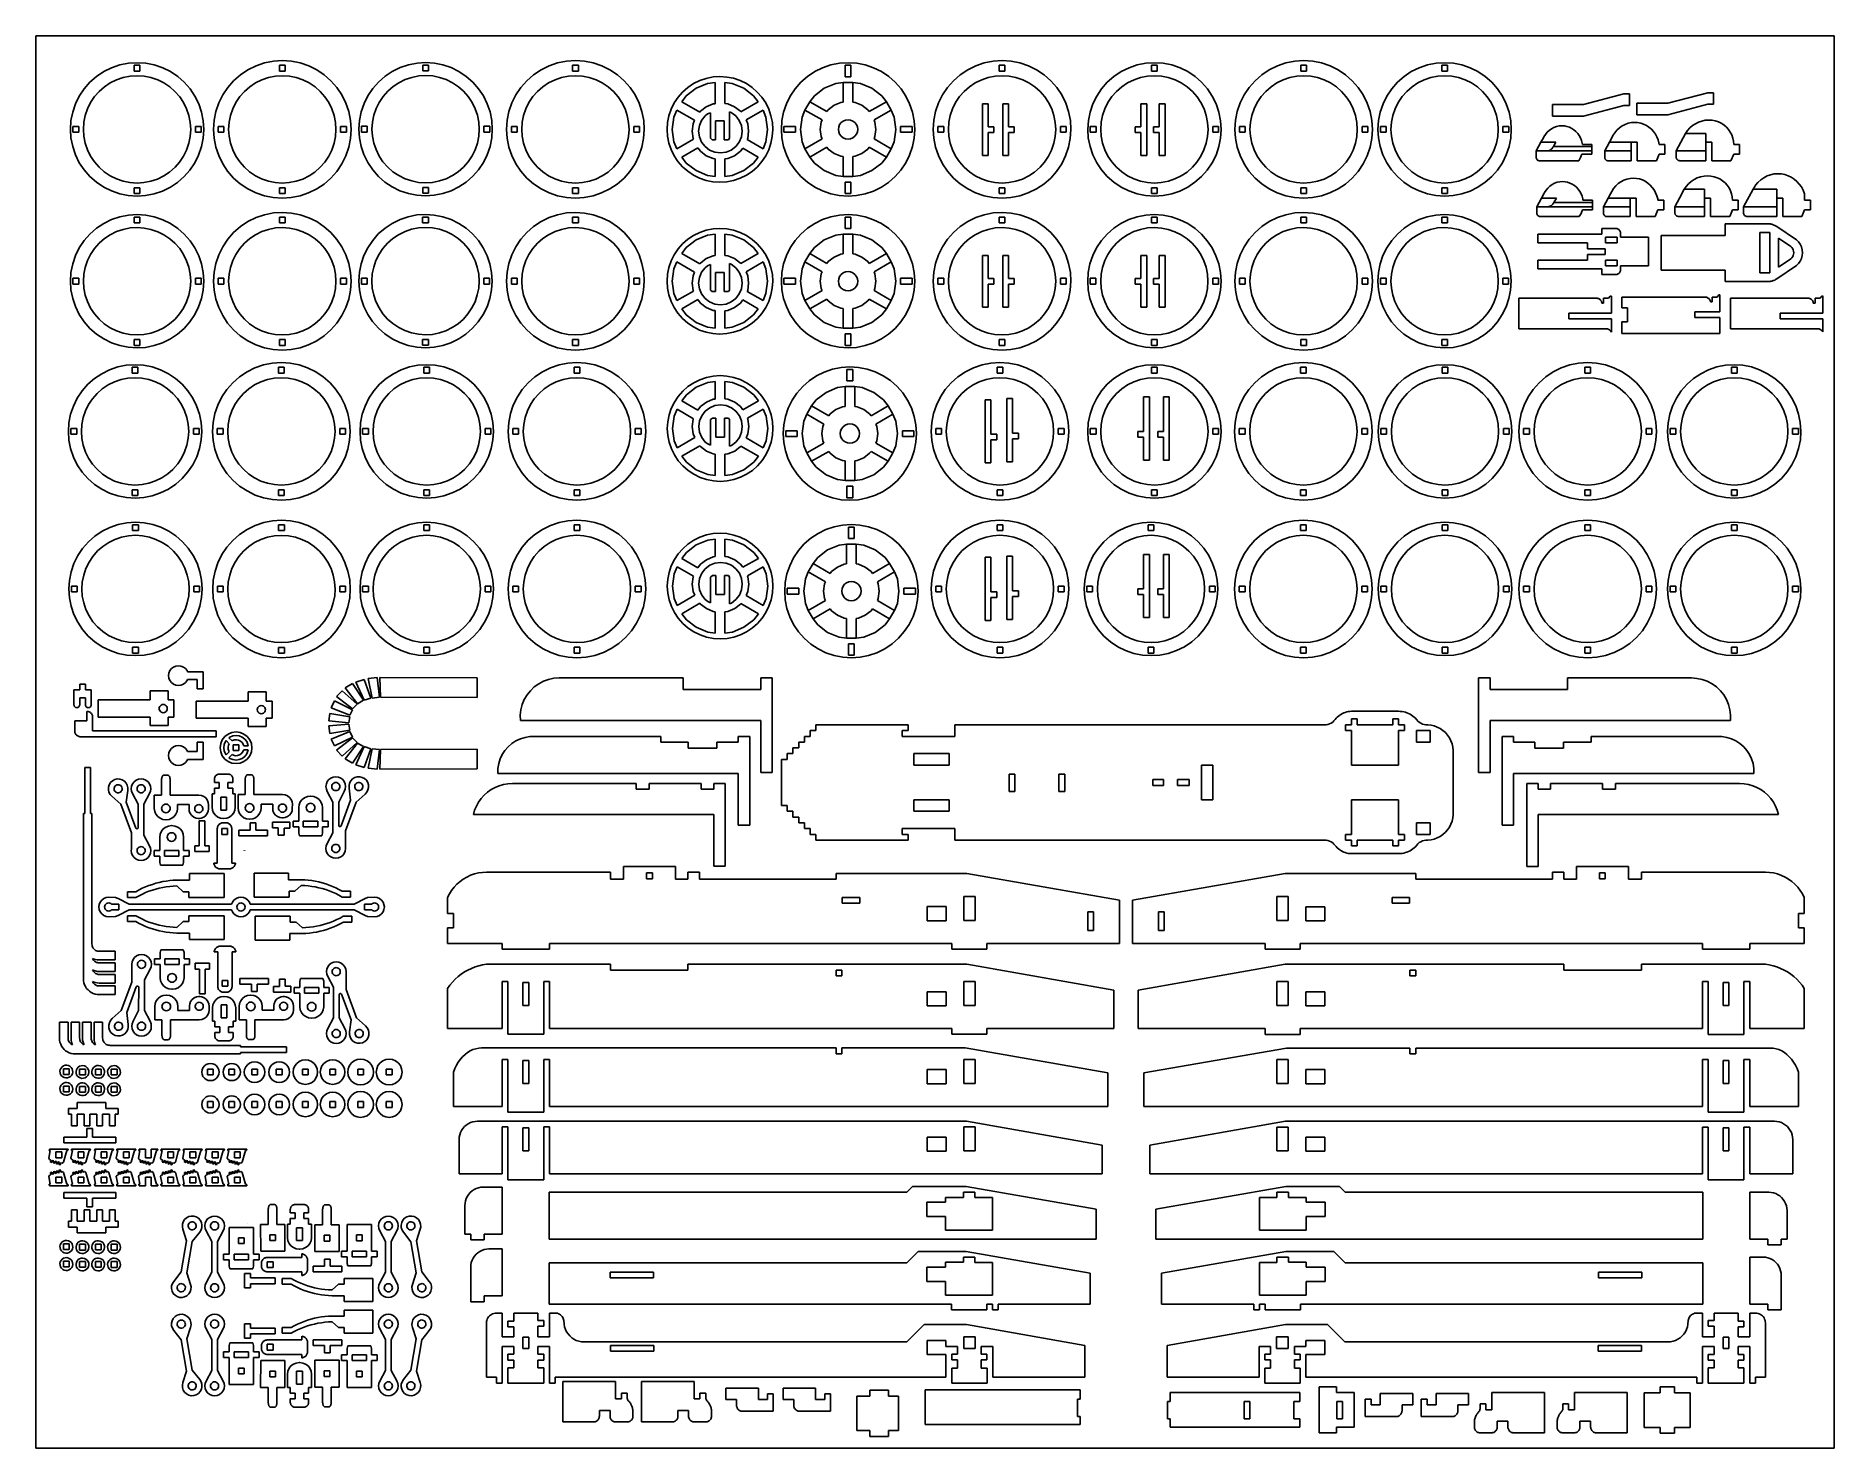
# Model space of a CAD drawing. Extents: x -2494 to 2494, y -1959 to 1959.
import ezdxf

# ---------------------------------------------------------------- set-up
doc = ezdxf.new("R2010")
doc.units = 0
doc.header["$MEASUREMENT"] = 0
doc.layers.get('0').update_dxf_attribs({"linetype": 'CONTINUOUS'})

msp = doc.modelspace()

# ---------------------------------------------------------------- linework, layer by layer
for p, q in [((-2494.3, -1958.6), (-2494.3, 1958.6)), ((-2494.3, 1958.6), (2494.3, 1958.6)), ((2494.3, 1958.6), (2494.3, -1958.6)), ((-2326.1, 1846.4), (-2344.6, 1830.2)), ((-2306.3, 1859.6), (-2326.1, 1846.4)), ((-2284.3, 1870.5), (-2306.3, 1859.6)), ((-2261.7, 1878.1), (-2284.3, 1870.5)), ((-2237.6, 1882.9), (-2261.7, 1878.1)), ((-2232.9, 1847.1), (-2252.3, 1843.2)), ((-2213.8, 1884.4), (-2237.6, 1882.9)), ((-2232.9, 1847.1), (-2213.8, 1848.3)), ((-2221.8, 1877.3), (-2205.8, 1877.3)), ((-2221.8, 1861.3), (-2221.8, 1877.3)), ((-2205.8, 1861.3), (-2221.8, 1861.3)), ((-2189.3, 1882.8), (-2213.8, 1884.4)), ((-2194.1, 1847), (-2213.8, 1848.3)), ((-2205.8, 1877.3), (-2205.8, 1861.3)), ((-2194.1, 1847), (-2175.3, 1843.2)), ((-2165.9, 1878.1), (-2189.3, 1882.8)), ((-2142.7, 1870.2), (-2165.9, 1878.1)), ((-2121.3, 1859.6), (-2142.7, 1870.2)), ((-2100.9, 1846), (-2121.3, 1859.6)), ((-2083, 1830.2), (-2100.9, 1846)), ((-1945.8, 1834.4), (-1926.8, 1851.1)), ((-1906.3, 1864.8), (-1926.8, 1851.1)), ((-1906.3, 1864.8), (-1883.6, 1875.9)), ((-1860.3, 1883.8), (-1883.6, 1875.9)), ((-1835.4, 1888.7), (-1860.3, 1883.8)), ((-1830, 1847.1), (-1849.4, 1843.2)), ((-1835.4, 1888.7), (-1810.9, 1890.3)), ((-1810.9, 1848.3), (-1830, 1847.1)), ((-1818.8, 1877.3), (-1818.8, 1861.3)), ((-1802.8, 1877.3), (-1818.8, 1877.3)), ((-1818.8, 1861.3), (-1802.8, 1861.3)), ((-1810.9, 1890.3), (-1785.6, 1888.7)), ((-1791.1, 1847), (-1810.9, 1848.3)), ((-1802.8, 1861.3), (-1802.8, 1877.3)), ((-1791.1, 1847), (-1772.4, 1843.2)), ((-1785.6, 1888.7), (-1761.4, 1883.8)), ((-1737.5, 1875.7), (-1761.4, 1883.8)), ((-1715.4, 1864.8), (-1737.5, 1875.7)), ((-1715.4, 1864.8), (-1694.4, 1850.7)), ((-1694.4, 1850.7), (-1675.9, 1834.4)), ((-1525.5, 1847), (-1544, 1830.8)), ((-1505.7, 1860.2), (-1525.5, 1847)), ((-1483.7, 1871.1), (-1505.7, 1860.2)), ((-1461.1, 1878.7), (-1483.7, 1871.1)), ((-1437, 1883.5), (-1461.1, 1878.7)), ((-1432.3, 1847.6), (-1451.8, 1843.8)), ((-1413.2, 1885), (-1437, 1883.5)), ((-1432.3, 1847.6), (-1413.2, 1848.9)), ((-1421.2, 1861.9), (-1421.2, 1877.9)), ((-1421.2, 1877.9), (-1405.2, 1877.9)), ((-1405.2, 1861.9), (-1421.2, 1861.9)), ((-1388.7, 1883.4), (-1413.2, 1885)), ((-1393.5, 1847.6), (-1413.2, 1848.9)), ((-1405.2, 1877.9), (-1405.2, 1861.9)), ((-1393.5, 1847.6), (-1374.7, 1843.8)), ((-1365.3, 1878.7), (-1388.7, 1883.4)), ((-1342.1, 1870.8), (-1365.3, 1878.7)), ((-1320.7, 1860.2), (-1342.1, 1870.8)), ((-1300.3, 1846.6), (-1320.7, 1860.2)), ((-1282.4, 1830.8), (-1300.3, 1846.6)), ((-1132.5, 1834.4), (-1113.5, 1851.1)), ((-1093, 1864.8), (-1113.5, 1851.1)), ((-1093, 1864.8), (-1070.3, 1875.9)), ((-1046.9, 1883.8), (-1070.3, 1875.9)), ((-1022.1, 1888.7), (-1046.9, 1883.8)), ((-1016.7, 1847.1), (-1036.1, 1843.2)), ((-1022.1, 1888.7), (-997.5, 1890.3)), ((-997.6, 1848.3), (-1016.7, 1847.1)), ((-989.5, 1877.3), (-1005.5, 1877.3)), ((-1005.5, 1877.3), (-1005.5, 1861.3)), ((-1005.5, 1861.3), (-989.5, 1861.3)), ((-977.8, 1847), (-997.6, 1848.3)), ((-997.5, 1890.3), (-972.3, 1888.7)), ((-989.5, 1861.3), (-989.5, 1877.3)), ((-977.8, 1847), (-959.1, 1843.2)), ((-972.3, 1888.7), (-948.1, 1883.8)), ((-924.2, 1875.7), (-948.1, 1883.8)), ((-902.1, 1864.8), (-924.2, 1875.7)), ((-902.1, 1864.8), (-881.1, 1850.7)), ((-881.1, 1850.7), (-862.6, 1834.4)), ((-615.4, 1844.8), (-596.6, 1846)), ((-596.6, 1846), (-577.2, 1844.7)), ((-353.6, 1846.4), (-372.1, 1830.2)), ((-333.8, 1859.6), (-353.6, 1846.4)), ((-311.8, 1870.5), (-333.8, 1859.6)), ((-311.8, 1870.5), (-289.2, 1878.1)), ((-265.1, 1882.9), (-289.2, 1878.1)), ((-265.1, 1882.9), (-241.3, 1884.4)), ((-249.3, 1877.3), (-249.3, 1845.4)), ((-249.3, 1877.3), (-233.3, 1877.3)), ((-216.8, 1882.8), (-241.3, 1884.4)), ((-233.3, 1845.4), (-233.3, 1877.3)), ((-193.4, 1878.1), (-216.8, 1882.8)), ((-170.2, 1870.2), (-193.4, 1878.1)), ((-170.2, 1870.2), (-148.8, 1859.6)), ((-128.4, 1846), (-148.8, 1859.6)), ((-128.4, 1846), (-110.5, 1830.2)), ((51.2, 1834.4), (70.2, 1851.1)), ((90.7, 1864.8), (70.2, 1851.1)), ((90.7, 1864.8), (113.4, 1875.9)), ((136.7, 1883.8), (113.4, 1875.9)), ((161.6, 1888.7), (136.7, 1883.8)), ((167, 1847.1), (147.6, 1843.2)), ((161.6, 1888.7), (186.1, 1890.3)), ((186.1, 1848.3), (167, 1847.1)), ((178.2, 1877.3), (178.2, 1861.3)), ((194.2, 1877.3), (178.2, 1877.3)), ((178.2, 1861.3), (194.2, 1861.3)), ((186.1, 1890.3), (211.4, 1888.7)), ((205.9, 1847), (186.1, 1848.3)), ((194.2, 1861.3), (194.2, 1877.3)), ((205.9, 1847), (224.6, 1843.2)), ((211.4, 1888.7), (235.6, 1883.8)), ((259.5, 1875.7), (235.6, 1883.8)), ((281.6, 1864.8), (259.5, 1875.7)), ((281.6, 1864.8), (302.6, 1850.7)), ((302.6, 1850.7), (321.1, 1834.4)), ((496.5, 1846.4), (478, 1830.3)), ((516.3, 1859.7), (496.5, 1846.4)), ((538.3, 1870.5), (516.3, 1859.7)), ((560.9, 1878.2), (538.3, 1870.5)), ((585, 1882.9), (560.9, 1878.2)), ((589.7, 1847.1), (570.2, 1843.2)), ((608.8, 1884.5), (585, 1882.9)), ((589.7, 1847.1), (608.8, 1848.3)), ((600.8, 1861.4), (600.8, 1877.4)), ((600.8, 1877.4), (616.8, 1877.4)), ((616.8, 1861.4), (600.8, 1861.4)), ((633.3, 1882.8), (608.8, 1884.5)), ((628.5, 1847), (608.8, 1848.3)), ((616.8, 1877.4), (616.8, 1861.4)), ((628.5, 1847), (647.3, 1843.3)), ((656.7, 1878.2), (633.3, 1882.8)), ((679.9, 1870.3), (656.7, 1878.2)), ((701.3, 1859.7), (679.9, 1870.3)), ((721.7, 1846), (701.3, 1859.7)), ((739.6, 1830.3), (721.7, 1846)), ((887.8, 1834.4), (906.8, 1851.1)), ((927.3, 1864.8), (906.8, 1851.1)), ((927.3, 1864.8), (950, 1875.9)), ((973.4, 1883.8), (950, 1875.9)), ((998.2, 1888.7), (973.4, 1883.8)), ((1003.7, 1847.1), (984.2, 1843.2)), ((998.2, 1888.7), (1022.8, 1890.3)), ((1022.7, 1848.3), (1003.7, 1847.1)), ((1014.8, 1877.3), (1014.8, 1861.3)), ((1030.8, 1877.3), (1014.8, 1877.3)), ((1014.8, 1861.3), (1030.8, 1861.3)), ((1042.5, 1847), (1022.7, 1848.3)), ((1022.8, 1890.3), (1048, 1888.7)), ((1030.8, 1861.3), (1030.8, 1877.3)), ((1042.5, 1847), (1061.3, 1843.2)), ((1048, 1888.7), (1072.2, 1883.8)), ((1096.1, 1875.7), (1072.2, 1883.8)), ((1118.2, 1864.8), (1096.1, 1875.7)), ((1118.2, 1864.8), (1139.2, 1850.7)), ((1139.2, 1850.7), (1157.8, 1834.4)), ((1301.5, 1846.5), (1283.1, 1830.3)), ((1321.4, 1859.7), (1301.5, 1846.5)), ((1343.4, 1870.6), (1321.4, 1859.7)), ((1366, 1878.2), (1343.4, 1870.6)), ((1390, 1883), (1366, 1878.2)), ((1394.7, 1847.1), (1375.3, 1843.3)), ((1413.9, 1884.5), (1390, 1883)), ((1394.7, 1847.1), (1413.8, 1848.4)), ((1405.9, 1861.4), (1405.9, 1877.4)), ((1405.9, 1877.4), (1421.9, 1877.4)), ((1421.9, 1861.4), (1405.9, 1861.4)), ((1433.6, 1847.1), (1413.8, 1848.4)), ((1438.3, 1882.9), (1413.9, 1884.5)), ((1421.9, 1877.4), (1421.9, 1861.4)), ((1433.6, 1847.1), (1452.3, 1843.3)), ((1461.7, 1878.2), (1438.3, 1882.9)), ((1485, 1870.3), (1461.7, 1878.2)), ((1506.3, 1859.7), (1485, 1870.3)), ((1526.7, 1846.1), (1506.3, 1859.7)), ((1544.7, 1830.3), (1526.7, 1846.1)), ((-2360.3, 1812.3), (-2374, 1791.9)), ((-2344.6, 1830.2), (-2360.3, 1812.3)), ((-2331.7, 1790.3), (-2319.1, 1804.7)), ((-2319.1, 1804.7), (-2304.1, 1817.7)), ((-2304.1, 1817.7), (-2288.2, 1828.3)), ((-2270.5, 1837.1), (-2288.2, 1828.3)), ((-2270.5, 1837.1), (-2252.3, 1843.2)), ((-2156.5, 1836.8), (-2175.3, 1843.2)), ((-2156.5, 1836.8), (-2139.4, 1828.4)), ((-2139.4, 1828.4), (-2122.9, 1817.3)), ((-2122.9, 1817.3), (-2108.6, 1804.7)), ((-2108.6, 1804.7), (-2095.5, 1789.8)), ((-2066.8, 1811.8), (-2083, 1830.2)), ((-2053.6, 1791.9), (-2066.8, 1811.8)), ((-1976.2, 1794.9), (-1962.1, 1815.9)), ((-1962.1, 1815.9), (-1945.8, 1834.4)), ((-1928.7, 1790.3), (-1916.1, 1804.7)), ((-1901.2, 1817.7), (-1916.1, 1804.7)), ((-1901.2, 1817.7), (-1885.3, 1828.3)), ((-1867.5, 1837.1), (-1885.3, 1828.3)), ((-1867.5, 1837.1), (-1849.4, 1843.2)), ((-1753.6, 1836.8), (-1772.4, 1843.2)), ((-1753.6, 1836.8), (-1736.5, 1828.4)), ((-1736.5, 1828.4), (-1720, 1817.3)), ((-1720, 1817.3), (-1705.6, 1804.7)), ((-1705.6, 1804.7), (-1692.6, 1789.8)), ((-1675.9, 1834.4), (-1659.2, 1815.4)), ((-1659.2, 1815.4), (-1645.5, 1794.9)), ((-1559.7, 1812.9), (-1573.4, 1792.5)), ((-1544, 1830.8), (-1559.7, 1812.9)), ((-1531.1, 1790.9), (-1518.5, 1805.3)), ((-1518.5, 1805.3), (-1503.6, 1818.3)), ((-1503.6, 1818.3), (-1487.7, 1828.9)), ((-1469.9, 1837.7), (-1487.7, 1828.9)), ((-1469.9, 1837.7), (-1451.8, 1843.8)), ((-1356, 1837.4), (-1374.7, 1843.8)), ((-1356, 1837.4), (-1338.8, 1829)), ((-1338.8, 1829), (-1322.4, 1817.9)), ((-1322.4, 1817.9), (-1308, 1805.3)), ((-1308, 1805.3), (-1294.9, 1790.4)), ((-1266.3, 1812.4), (-1282.4, 1830.8)), ((-1253, 1792.5), (-1266.3, 1812.4)), ((-1162.8, 1794.9), (-1148.8, 1815.9)), ((-1148.8, 1815.9), (-1132.5, 1834.4)), ((-1115.4, 1790.3), (-1102.8, 1804.7)), ((-1087.9, 1817.7), (-1102.8, 1804.7)), ((-1087.9, 1817.7), (-1072, 1828.3)), ((-1054.2, 1837.1), (-1072, 1828.3)), ((-1054.2, 1837.1), (-1036.1, 1843.2)), ((-940.3, 1836.8), (-959.1, 1843.2)), ((-940.3, 1836.8), (-923.2, 1828.4)), ((-923.2, 1828.4), (-906.7, 1817.3)), ((-906.7, 1817.3), (-892.3, 1804.7)), ((-892.3, 1804.7), (-879.3, 1789.8)), ((-862.6, 1834.4), (-845.9, 1815.4)), ((-845.9, 1815.4), (-832.2, 1794.9)), ((-712.7, 1788.9), (-700.3, 1803.1)), ((-700.3, 1803.1), (-685.6, 1815.9)), ((-662.7, 1813.9), (-690.1, 1792.9)), ((-685.6, 1815.9), (-669.9, 1826.4)), ((-669.9, 1826.4), (-652.4, 1835)), ((-630.8, 1827.1), (-662.7, 1813.9)), ((-652.4, 1835), (-634.6, 1841)), ((-634.6, 1841), (-615.4, 1844.8)), ((-610, 1829.9), (-630.8, 1827.1)), ((-610, 1770.8), (-610, 1829.9)), ((-562.4, 1827.1), (-583.2, 1829.9)), ((-583.2, 1829.9), (-583.2, 1771.1)), ((-577.2, 1844.7), (-558.7, 1841.1)), ((-530.5, 1813.9), (-562.4, 1827.1)), ((-558.7, 1841.1), (-540.2, 1834.8)), ((-540.2, 1834.8), (-523.3, 1826.4)), ((-503.1, 1792.9), (-530.5, 1813.9)), ((-523.3, 1826.4), (-507.1, 1815.6)), ((-507.1, 1815.6), (-493, 1803.1)), ((-493, 1803.1), (-480.1, 1788.5)), ((-387.8, 1812.3), (-401.5, 1791.9)), ((-387.8, 1812.3), (-372.1, 1830.2)), ((-307.4, 1813.9), (-334.7, 1792.9)), ((-275.5, 1827.1), (-307.4, 1813.9)), ((-254.7, 1829.9), (-275.5, 1827.1)), ((-227.9, 1829.9), (-254.7, 1829.9)), ((-254.7, 1775), (-254.7, 1829.9)), ((-233.3, 1845.4), (-249.3, 1845.4)), ((-207.1, 1827.1), (-227.9, 1829.9)), ((-227.9, 1829.9), (-227.9, 1775)), ((-175.2, 1813.9), (-207.1, 1827.1)), ((-147.8, 1792.9), (-175.2, 1813.9)), ((-110.5, 1830.2), (-94.3, 1811.8)), ((-94.3, 1811.8), (-81.1, 1791.9)), ((20.8, 1794.9), (34.9, 1815.9)), ((34.9, 1815.9), (51.2, 1834.4)), ((68.3, 1790.3), (80.9, 1804.7)), ((95.8, 1817.7), (80.9, 1804.7)), ((95.8, 1817.7), (111.7, 1828.3)), ((129.5, 1837.1), (111.7, 1828.3)), ((129.5, 1837.1), (147.6, 1843.2)), ((243.4, 1836.8), (224.6, 1843.2)), ((243.4, 1836.8), (260.5, 1828.4)), ((260.5, 1828.4), (277, 1817.3)), ((277, 1817.3), (291.4, 1804.7)), ((291.4, 1804.7), (304.4, 1789.8)), ((321.1, 1834.4), (337.8, 1815.4)), ((337.8, 1815.4), (351.5, 1794.9)), ((462.3, 1812.4), (448.6, 1792)), ((478, 1830.3), (462.3, 1812.4)), ((490.9, 1790.3), (503.5, 1804.7)), ((503.5, 1804.7), (518.4, 1817.8)), ((518.4, 1817.8), (534.3, 1828.4)), ((552.1, 1837.1), (534.3, 1828.4)), ((552.1, 1837.1), (570.2, 1843.2)), ((666, 1836.9), (647.3, 1843.3)), ((666, 1836.9), (683.2, 1828.4)), ((683.2, 1828.4), (699.6, 1817.4)), ((699.6, 1817.4), (714, 1804.8)), ((714, 1804.8), (727.1, 1789.9)), ((755.7, 1811.8), (739.6, 1830.3)), ((769, 1792), (755.7, 1811.8)), ((857.5, 1794.9), (871.5, 1815.9)), ((871.5, 1815.9), (887.8, 1834.4)), ((904.9, 1790.3), (917.5, 1804.7)), ((932.4, 1817.7), (917.5, 1804.7)), ((932.4, 1817.7), (948.3, 1828.3)), ((966.1, 1837.1), (948.3, 1828.3)), ((966.1, 1837.1), (984.2, 1843.2)), ((1080, 1836.8), (1061.3, 1843.2)), ((1080, 1836.8), (1097.2, 1828.4)), ((1097.2, 1828.4), (1113.6, 1817.3)), ((1113.6, 1817.3), (1128, 1804.7)), ((1128, 1804.7), (1141, 1789.8)), ((1157.8, 1834.4), (1174.4, 1815.4)), ((1174.4, 1815.4), (1188.1, 1794.9)), ((1267.3, 1812.4), (1253.7, 1792)), ((1283.1, 1830.3), (1267.3, 1812.4)), ((1296, 1790.4), (1308.6, 1804.8)), ((1308.6, 1804.8), (1323.5, 1817.8)), ((1323.5, 1817.8), (1339.4, 1828.4)), ((1357.2, 1837.2), (1339.4, 1828.4)), ((1357.2, 1837.2), (1375.3, 1843.3)), ((1471.1, 1836.9), (1452.3, 1843.3)), ((1471.1, 1836.9), (1488.3, 1828.5)), ((1488.3, 1828.5), (1504.7, 1817.4)), ((1504.7, 1817.4), (1519.1, 1804.8)), ((1519.1, 1804.8), (1532.1, 1789.9)), ((1560.8, 1811.9), (1544.7, 1830.3)), ((1574.1, 1792), (1560.8, 1811.9)), ((1799.5, 1768.4), (1910.8, 1797.7)), ((1910.8, 1797.7), (1926.8, 1797.7)), ((1926.8, 1797.7), (1926.8, 1765.6)), ((2032.9, 1772), (2144.3, 1801.3)), ((2144.3, 1801.3), (2160.3, 1801.3)), ((2160.3, 1801.3), (2160.3, 1769.3)), ((-2392.4, 1747.3), (-2397.1, 1723.9)), ((-2384.5, 1770.5), (-2392.4, 1747.3)), ((-2374, 1791.9), (-2384.5, 1770.5)), ((-2357.6, 1737.9), (-2351.2, 1756.7)), ((-2342.7, 1773.8), (-2351.2, 1756.7)), ((-2331.7, 1790.3), (-2342.7, 1773.8)), ((-2084.9, 1773.9), (-2095.5, 1789.8)), ((-2084.9, 1773.9), (-2076.2, 1756.1)), ((-2070, 1738), (-2076.2, 1756.1)), ((-2042.8, 1769.9), (-2053.6, 1791.9)), ((-2035.1, 1747.3), (-2042.8, 1769.9)), ((-2030.4, 1723.3), (-2035.1, 1747.3)), ((-2000, 1724.7), (-1995.2, 1748.8)), ((-1987.1, 1772.8), (-1995.2, 1748.8)), ((-1976.2, 1794.9), (-1987.1, 1772.8)), ((-1954.6, 1737.9), (-1948.2, 1756.7)), ((-1939.8, 1773.8), (-1948.2, 1756.7)), ((-1928.7, 1790.3), (-1939.8, 1773.8)), ((-1682, 1773.9), (-1692.6, 1789.8)), ((-1682, 1773.9), (-1673.2, 1756.1)), ((-1667.1, 1738), (-1673.2, 1756.1)), ((-1634.4, 1772.2), (-1645.5, 1794.9)), ((-1626.5, 1748.9), (-1634.4, 1772.2)), ((-1621.5, 1724), (-1626.5, 1748.9)), ((-1591.9, 1747.9), (-1596.5, 1724.5)), ((-1584, 1771.1), (-1591.9, 1747.9)), ((-1573.4, 1792.5), (-1584, 1771.1)), ((-1557, 1738.5), (-1550.6, 1757.3)), ((-1542.1, 1774.4), (-1550.6, 1757.3)), ((-1531.1, 1790.9), (-1542.1, 1774.4)), ((-1284.3, 1774.5), (-1294.9, 1790.4)), ((-1284.3, 1774.5), (-1275.6, 1756.7)), ((-1269.4, 1738.6), (-1275.6, 1756.7)), ((-1242.2, 1770.5), (-1253, 1792.5)), ((-1234.5, 1747.9), (-1242.2, 1770.5)), ((-1229.8, 1723.9), (-1234.5, 1747.9)), ((-1186.7, 1724.7), (-1181.9, 1748.8)), ((-1173.8, 1772.8), (-1181.9, 1748.8)), ((-1162.8, 1794.9), (-1173.8, 1772.8)), ((-1141.3, 1737.9), (-1134.9, 1756.7)), ((-1126.4, 1773.8), (-1134.9, 1756.7)), ((-1115.4, 1790.3), (-1126.4, 1773.8)), ((-868.7, 1773.9), (-879.3, 1789.8)), ((-868.7, 1773.9), (-859.9, 1756.1)), ((-853.8, 1738), (-859.9, 1756.1)), ((-821, 1772.2), (-832.2, 1794.9)), ((-813.2, 1748.9), (-821, 1772.2)), ((-808.2, 1724), (-813.2, 1748.9)), ((-738.2, 1737.3), (-731.9, 1755.8)), ((-731.9, 1755.8), (-723.6, 1772.7)), ((-716.2, 1753.1), (-724.3, 1733.7)), ((-723.6, 1772.7), (-712.7, 1788.9)), ((-716.2, 1753.1), (-666.9, 1724.6)), ((-690.1, 1792.9), (-702.8, 1776.2)), ((-702.8, 1776.2), (-652.7, 1747.3)), ((-652.7, 1747.3), (-650.8, 1749.7)), ((-634.6, 1762.2), (-650.8, 1749.7)), ((-634.6, 1762.2), (-615.7, 1770)), ((-615.7, 1770), (-610, 1770.8)), ((-583.2, 1771.1), (-575.1, 1770)), ((-556.2, 1762.2), (-575.1, 1770)), ((-570.3, 1674.7), (-570.3, 1748.6)), ((-565.2, 1746.5), (-570.3, 1748.6)), ((-552.7, 1736.9), (-565.2, 1746.5)), ((-556.2, 1762.2), (-540, 1749.7)), ((-540, 1749.7), (-538.8, 1748.3)), ((-490.4, 1776.2), (-538.8, 1748.3)), ((-524.3, 1725.7), (-477, 1753.1)), ((-490.4, 1776.2), (-503.1, 1792.9)), ((-480.1, 1788.5), (-469.7, 1772.8)), ((-468.9, 1733.7), (-477, 1753.1)), ((-469.7, 1772.8), (-461.1, 1755.3)), ((-461.1, 1755.3), (-455, 1737.4)), ((-424.6, 1723.9), (-419.9, 1747.3)), ((-419.9, 1747.3), (-412, 1770.5)), ((-412, 1770.5), (-401.5, 1791.9)), ((-360.9, 1753.1), (-368.9, 1733.7)), ((-347.5, 1776.2), (-360.9, 1753.1)), ((-313.4, 1725.7), (-360.9, 1753.1)), ((-334.7, 1792.9), (-347.5, 1776.2)), ((-300, 1748.8), (-347.5, 1776.2)), ((-300, 1748.8), (-296, 1754.1)), ((-296, 1754.1), (-280, 1766.4)), ((-280, 1766.4), (-261.3, 1774.2)), ((-261.3, 1774.2), (-254.7, 1775)), ((-227.9, 1775), (-221.3, 1774.2)), ((-221.3, 1774.2), (-202.6, 1766.4)), ((-202.6, 1766.4), (-186.6, 1754.1)), ((-186.6, 1754.1), (-182.5, 1748.8)), ((-135, 1776.2), (-182.5, 1748.8)), ((-169.2, 1725.7), (-121.7, 1753.1)), ((-135, 1776.2), (-147.8, 1792.9)), ((-135, 1776.2), (-121.7, 1753.1)), ((-113.6, 1733.7), (-121.7, 1753.1)), ((-81.1, 1791.9), (-70.3, 1769.9)), ((-62.6, 1747.3), (-70.3, 1769.9)), ((-57.9, 1723.3), (-62.6, 1747.3)), ((-3, 1724.7), (1.8, 1748.8)), ((9.9, 1772.8), (1.8, 1748.8)), ((20.8, 1794.9), (9.9, 1772.8)), ((42.4, 1737.9), (48.8, 1756.7)), ((57.2, 1773.8), (48.8, 1756.7)), ((68.3, 1790.3), (57.2, 1773.8)), ((131.6, 1770.6), (147.6, 1770.6)), ((131.6, 1627.1), (131.6, 1770.6)), ((147.6, 1706.8), (147.6, 1770.6)), ((188, 1627.1), (188, 1770.6)), ((188, 1770.6), (204, 1770.6)), ((204, 1706.8), (204, 1770.6)), ((315, 1773.9), (304.4, 1789.8)), ((315, 1773.9), (323.8, 1756.1)), ((329.9, 1738), (323.8, 1756.1)), ((362.6, 1772.2), (351.5, 1794.9)), ((370.5, 1748.9), (362.6, 1772.2)), ((375.5, 1724), (370.5, 1748.9)), ((430.1, 1747.4), (425.5, 1724)), ((438, 1770.6), (430.1, 1747.4)), ((448.6, 1792), (438, 1770.6)), ((465, 1738), (471.4, 1756.7)), ((479.9, 1773.9), (471.4, 1756.7)), ((490.9, 1790.3), (479.9, 1773.9)), ((587.3, 1770.6), (571.3, 1770.6)), ((571.3, 1706.8), (571.3, 1770.6)), ((587.3, 1627.1), (587.3, 1770.6)), ((638.2, 1770.6), (622.2, 1770.6)), ((622.2, 1706.8), (622.2, 1770.6)), ((638.2, 1627.1), (638.2, 1770.6)), ((737.7, 1773.9), (727.1, 1789.9)), ((737.7, 1773.9), (746.4, 1756.2)), ((752.6, 1738.1), (746.4, 1756.2)), ((779.8, 1770), (769, 1792)), ((787.5, 1747.4), (779.8, 1770)), ((792.2, 1723.3), (787.5, 1747.4)), ((833.6, 1724.7), (838.4, 1748.8)), ((846.6, 1772.8), (838.4, 1748.8)), ((857.5, 1794.9), (846.6, 1772.8)), ((879, 1737.9), (885.4, 1756.7)), ((893.9, 1773.8), (885.4, 1756.7)), ((904.9, 1790.3), (893.9, 1773.8)), ((1151.7, 1773.9), (1141, 1789.8)), ((1151.7, 1773.9), (1160.4, 1756.1)), ((1166.5, 1738), (1160.4, 1756.1)), ((1199.3, 1772.2), (1188.1, 1794.9)), ((1207.2, 1748.9), (1199.3, 1772.2)), ((1212.1, 1724), (1207.2, 1748.9)), ((1235.2, 1747.4), (1230.5, 1724)), ((1243.1, 1770.6), (1235.2, 1747.4)), ((1253.7, 1792), (1243.1, 1770.6)), ((1270.1, 1738), (1276.5, 1756.8)), ((1285, 1773.9), (1276.5, 1756.8)), ((1296, 1790.4), (1285, 1773.9)), ((1542.7, 1774), (1532.1, 1789.9)), ((1542.7, 1774), (1551.5, 1756.2)), ((1557.6, 1738.1), (1551.5, 1756.2)), ((1584.9, 1770), (1574.1, 1792)), ((1592.5, 1747.4), (1584.9, 1770)), ((1597.3, 1723.4), (1592.5, 1747.4)), ((1713.4, 1768.4), (1713.4, 1736.4)), ((1713.4, 1768.4), (1799.5, 1768.4)), ((1799.5, 1736.4), (1910.8, 1765.6)), ((1910.8, 1765.6), (1926.8, 1765.6)), ((1946.8, 1772), (2032.9, 1772)), ((1946.8, 1772), (1946.8, 1740)), ((2032.9, 1740), (2144.3, 1769.3)), ((2144.3, 1769.3), (2160.3, 1769.3)), ((-2397.1, 1723.9), (-2398.7, 1699.4)), ((-2398.7, 1699.4), (-2397.2, 1675.6)), ((-2391.7, 1691.5), (-2391.7, 1707.5)), ((-2391.7, 1707.5), (-2375.7, 1707.5)), ((-2375.7, 1707.5), (-2375.7, 1691.5)), ((-2361.3, 1719.2), (-2362.6, 1699.4)), ((-2361.4, 1680.3), (-2362.6, 1699.4)), ((-2361.3, 1719.2), (-2357.6, 1737.9)), ((-2070, 1738), (-2066.2, 1718.6)), ((-2066.3, 1679.7), (-2064.9, 1699.5)), ((-2066.2, 1718.6), (-2064.9, 1699.5)), ((-2051.9, 1707.5), (-2035.9, 1707.5)), ((-2051.9, 1691.5), (-2051.9, 1707.5)), ((-2035.9, 1707.5), (-2035.9, 1691.5)), ((-2028.8, 1699.5), (-2030.4, 1723.3)), ((-2030.4, 1675), (-2028.8, 1699.5)), ((-2001.7, 1699.4), (-2000, 1724.7)), ((-2000.1, 1674.9), (-2001.7, 1699.4)), ((-1988.7, 1707.5), (-1988.7, 1691.5)), ((-1988.7, 1707.5), (-1972.7, 1707.5)), ((-1972.7, 1707.5), (-1972.7, 1691.5)), ((-1958.4, 1719.2), (-1959.7, 1699.4)), ((-1958.4, 1680.3), (-1959.7, 1699.4)), ((-1958.4, 1719.2), (-1954.6, 1737.9)), ((-1667.1, 1738), (-1663.2, 1718.6)), ((-1663.3, 1679.7), (-1662, 1699.5)), ((-1663.2, 1718.6), (-1662, 1699.5)), ((-1649, 1707.5), (-1633, 1707.5)), ((-1649, 1691.5), (-1649, 1707.5)), ((-1633, 1691.5), (-1633, 1707.5)), ((-1620, 1699.5), (-1621.6, 1674.2)), ((-1621.5, 1724), (-1620, 1699.5)), ((-1596.5, 1724.5), (-1598.2, 1700)), ((-1598.2, 1700), (-1596.6, 1676.2)), ((-1591.1, 1708.1), (-1575.1, 1708.1)), ((-1591.1, 1692.1), (-1591.1, 1708.1)), ((-1575.1, 1708.1), (-1575.1, 1692.1)), ((-1560.7, 1719.8), (-1562, 1700)), ((-1560.8, 1680.9), (-1562, 1700)), ((-1560.7, 1719.8), (-1557, 1738.5)), ((-1269.4, 1738.6), (-1265.6, 1719.2)), ((-1265.7, 1680.3), (-1264.4, 1700.1)), ((-1265.6, 1719.2), (-1264.4, 1700.1)), ((-1251.3, 1708.1), (-1235.3, 1708.1)), ((-1251.3, 1692.1), (-1251.3, 1708.1)), ((-1235.3, 1708.1), (-1235.3, 1692.1)), ((-1229.9, 1675.6), (-1228.2, 1700.1)), ((-1228.2, 1700.1), (-1229.8, 1723.9)), ((-1188.4, 1699.4), (-1186.7, 1724.7)), ((-1186.8, 1674.9), (-1188.4, 1699.4)), ((-1175.4, 1707.5), (-1159.4, 1707.5)), ((-1175.4, 1707.5), (-1175.4, 1691.5)), ((-1159.4, 1707.5), (-1159.4, 1691.5)), ((-1145.1, 1719.2), (-1146.4, 1699.4)), ((-1145.1, 1680.3), (-1146.4, 1699.4)), ((-1145.1, 1719.2), (-1141.3, 1737.9)), ((-853.8, 1738), (-849.9, 1718.6)), ((-850, 1679.7), (-848.7, 1699.5)), ((-849.9, 1718.6), (-848.7, 1699.5)), ((-835.6, 1707.5), (-819.6, 1707.5)), ((-835.6, 1691.5), (-835.6, 1707.5)), ((-819.6, 1691.5), (-819.6, 1707.5)), ((-806.6, 1699.5), (-808.3, 1674.2)), ((-808.2, 1724), (-806.6, 1699.5)), ((-743.2, 1699.4), (-741.9, 1718.9)), ((-742, 1680.6), (-743.2, 1699.4)), ((-741.9, 1718.9), (-738.2, 1737.3)), ((-724.3, 1733.7), (-728.8, 1699.5)), ((-728.8, 1699.5), (-724.3, 1665.3)), ((-673.8, 1694.3), (-671.1, 1714.6)), ((-671.1, 1714.6), (-666.9, 1724.6)), ((-653.6, 1709.9), (-655.7, 1694.3)), ((-647.6, 1724.5), (-653.6, 1709.9)), ((-638, 1736.9), (-647.6, 1724.5)), ((-631, 1742.4), (-638, 1736.9)), ((-631, 1742.4), (-622.9, 1745.7)), ((-622.9, 1674.7), (-622.9, 1745.7)), ((-584.7, 1723.2), (-608.6, 1723.2)), ((-608.6, 1723.2), (-608.6, 1670.6)), ((-584.7, 1723.2), (-584.7, 1670.6)), ((-543.1, 1724.5), (-552.7, 1736.9)), ((-537.1, 1709.9), (-543.1, 1724.5)), ((-535.1, 1694.3), (-537.1, 1709.9)), ((-524.3, 1725.7), (-519.7, 1714.6)), ((-519.7, 1714.6), (-517, 1694.3)), ((-464.4, 1699.5), (-468.9, 1733.7)), ((-468.9, 1665.3), (-464.4, 1699.5)), ((-455, 1737.4), (-451.2, 1718.3)), ((-450, 1699.5), (-451.3, 1680)), ((-451.2, 1718.3), (-450, 1699.5)), ((-424.6, 1723.9), (-426.2, 1699.4)), ((-424.7, 1675.6), (-426.2, 1699.4)), ((-419.2, 1707.5), (-419.2, 1691.5)), ((-419.2, 1707.5), (-387.2, 1707.5)), ((-387.2, 1691.5), (-387.2, 1707.5)), ((-368.9, 1733.7), (-373.5, 1699.5)), ((-373.5, 1699.5), (-368.9, 1665.3)), ((-318.6, 1699.5), (-316, 1719.5)), ((-316, 1679.4), (-318.6, 1699.5)), ((-316, 1719.5), (-313.4, 1725.7)), ((-267.1, 1706.4), (-268.1, 1699.5)), ((-268.1, 1699.5), (-267.1, 1692.5)), ((-264.5, 1712.8), (-267.1, 1706.4)), ((-260.2, 1718.4), (-264.5, 1712.8)), ((-254.7, 1722.6), (-260.2, 1718.4)), ((-248.2, 1725.3), (-254.7, 1722.6)), ((-241.3, 1726.2), (-248.2, 1725.3)), ((-234.4, 1725.3), (-241.3, 1726.2)), ((-227.9, 1722.6), (-234.4, 1725.3)), ((-222.4, 1718.4), (-227.9, 1722.6)), ((-218.1, 1712.8), (-222.4, 1718.4)), ((-215.4, 1706.4), (-218.1, 1712.8)), ((-214.5, 1699.5), (-215.4, 1706.4)), ((-215.4, 1692.5), (-214.5, 1699.5)), ((-169.2, 1725.7), (-166.6, 1719.5)), ((-166.6, 1719.5), (-164, 1699.5)), ((-164, 1699.5), (-166.6, 1679.4)), ((-109.1, 1699.5), (-113.6, 1733.7)), ((-113.6, 1665.3), (-109.1, 1699.5)), ((-95.3, 1707.5), (-95.3, 1691.5)), ((-63.4, 1707.5), (-95.3, 1707.5)), ((-63.4, 1691.5), (-63.4, 1707.5)), ((-56.3, 1699.5), (-57.9, 1723.3)), ((-56.3, 1699.5), (-57.9, 1675)), ((-4.7, 1699.4), (-3, 1724.7)), ((-3.1, 1674.9), (-4.7, 1699.4)), ((8.3, 1707.5), (24.3, 1707.5)), ((8.3, 1707.5), (8.3, 1691.5)), ((24.3, 1707.5), (24.3, 1691.5)), ((38.6, 1719.2), (37.3, 1699.4)), ((38.6, 1680.3), (37.3, 1699.4)), ((38.6, 1719.2), (42.4, 1737.9)), ((147.6, 1706.8), (163.5, 1706.8)), ((163.5, 1690.9), (163.5, 1706.8)), ((204, 1706.8), (220, 1706.8)), ((220, 1690.9), (220, 1706.8)), ((329.9, 1738), (333.8, 1718.6)), ((333.7, 1679.7), (335, 1699.5)), ((333.8, 1718.6), (335, 1699.5)), ((348, 1691.5), (348, 1707.5)), ((348, 1707.5), (364, 1707.5)), ((364, 1691.5), (364, 1707.5)), ((377, 1699.5), (375.4, 1674.2)), ((375.5, 1724), (377, 1699.5)), ((425.5, 1724), (423.8, 1699.5)), ((423.8, 1699.5), (425.4, 1675.7)), ((430.9, 1707.5), (446.9, 1707.5)), ((430.9, 1691.5), (430.9, 1707.5)), ((446.9, 1707.5), (446.9, 1691.5)), ((461.3, 1719.2), (460, 1699.5)), ((461.2, 1680.4), (460, 1699.5)), ((461.3, 1719.2), (465, 1738)), ((571.3, 1706.8), (555.4, 1706.8)), ((555.4, 1690.9), (555.4, 1706.8)), ((622.2, 1706.8), (606.3, 1706.8)), ((606.3, 1690.9), (606.3, 1706.8)), ((752.6, 1738.1), (756.4, 1718.6)), ((756.3, 1679.8), (757.6, 1699.5)), ((756.4, 1718.6), (757.6, 1699.5)), ((770.7, 1707.5), (786.7, 1707.5)), ((770.7, 1691.5), (770.7, 1707.5)), ((786.7, 1707.5), (786.7, 1691.5)), ((792.1, 1675), (793.8, 1699.5)), ((793.8, 1699.5), (792.2, 1723.3)), ((831.9, 1699.4), (833.6, 1724.7)), ((833.5, 1674.9), (831.9, 1699.4)), ((844.9, 1707.5), (844.9, 1691.5)), ((844.9, 1707.5), (860.9, 1707.5)), ((860.9, 1707.5), (860.9, 1691.5)), ((875.3, 1719.2), (873.9, 1699.4)), ((875.2, 1680.3), (873.9, 1699.4)), ((875.3, 1719.2), (879, 1737.9)), ((1166.5, 1738), (1170.4, 1718.6)), ((1170.3, 1679.7), (1171.6, 1699.5)), ((1170.4, 1718.6), (1171.6, 1699.5)), ((1184.7, 1707.5), (1200.7, 1707.5)), ((1184.7, 1691.5), (1184.7, 1707.5)), ((1200.7, 1691.5), (1200.7, 1707.5)), ((1213.7, 1699.5), (1212, 1674.2)), ((1212.1, 1724), (1213.7, 1699.5)), ((1230.5, 1724), (1228.9, 1699.5)), ((1228.9, 1699.5), (1230.4, 1675.7)), ((1236, 1707.6), (1252, 1707.6)), ((1236, 1691.6), (1236, 1707.6)), ((1252, 1707.6), (1252, 1691.6)), ((1266.4, 1719.3), (1265, 1699.5)), ((1266.3, 1680.4), (1265, 1699.5)), ((1266.4, 1719.3), (1270.1, 1738)), ((1557.6, 1738.1), (1561.5, 1718.7)), ((1561.4, 1679.8), (1562.7, 1699.6)), ((1561.5, 1718.7), (1562.7, 1699.6)), ((1575.8, 1707.6), (1591.8, 1707.6)), ((1575.8, 1691.6), (1575.8, 1707.6)), ((1591.8, 1707.6), (1591.8, 1691.6)), ((1597.2, 1675.1), (1598.8, 1699.6)), ((1598.8, 1699.6), (1597.3, 1723.4)), ((1704.2, 1696.8), (1698.5, 1691.5)), ((1710.5, 1701.3), (1704.2, 1696.8)), ((1717.3, 1704.8), (1710.5, 1701.3)), ((1713.4, 1736.4), (1799.5, 1736.4)), ((1724.4, 1707.4), (1717.3, 1704.8)), ((1731.8, 1709), (1724.4, 1707.4)), ((1739.3, 1709.5), (1731.8, 1709)), ((1739.3, 1709.5), (1746.4, 1709)), ((1746.4, 1709), (1753.3, 1707.6)), ((1753.3, 1707.6), (1760.1, 1705.4)), ((1760.1, 1705.4), (1766.5, 1702.2)), ((1766.5, 1702.2), (1772.5, 1698.3)), ((1772.5, 1698.3), (1778.1, 1693.6)), ((1892, 1697.4), (1886.1, 1690.3)), ((1898.8, 1703.7), (1892, 1697.4)), ((1906.4, 1709), (1898.8, 1703.7)), ((1914.5, 1713.3), (1906.4, 1709)), ((1923.1, 1716.3), (1914.5, 1713.3)), ((1931.9, 1718.2), (1923.1, 1716.3)), ((1941, 1718.8), (1931.9, 1718.2)), ((1941, 1718.8), (1949.4, 1718.3)), ((1946.8, 1740), (2032.9, 1740)), ((1949.4, 1718.3), (1957.8, 1716.6)), ((1957.8, 1716.6), (1965.9, 1713.9)), ((1965.9, 1713.9), (1973.6, 1710.2)), ((1973.6, 1710.2), (1980.8, 1705.5)), ((1980.8, 1705.5), (1987.5, 1699.9)), ((1987.5, 1699.9), (1993.4, 1693.4)), ((2094.1, 1703.4), (2087.7, 1696)), ((2101.4, 1709.8), (2094.1, 1703.4)), ((2109.5, 1715.2), (2101.4, 1709.8)), ((2118.3, 1719.5), (2109.5, 1715.2)), ((2127.5, 1722.7), (2118.3, 1719.5)), ((2137.1, 1724.6), (2127.5, 1722.7)), ((2146.8, 1725.2), (2137.1, 1724.6)), ((2146.8, 1725.2), (2155.9, 1724.6)), ((2155.9, 1724.6), (2164.9, 1722.9)), ((2164.9, 1722.9), (2173.6, 1720.2)), ((2173.6, 1720.2), (2181.1, 1716.6)), ((2181.1, 1716.6), (2188.7, 1711.8)), ((2188.7, 1711.8), (2195.5, 1706)), ((2195.5, 1706), (2201.5, 1699.3)), ((2206.5, 1691.9), (2201.5, 1699.3)), ((-2397.2, 1675.6), (-2392.4, 1651.6)), ((-2392.4, 1651.6), (-2384.8, 1629)), ((-2375.7, 1691.5), (-2391.7, 1691.5)), ((-2361.4, 1680.3), (-2357.5, 1660.9)), ((-2351.4, 1642.8), (-2357.5, 1660.9)), ((-2070, 1661), (-2076.4, 1642.2)), ((-2070, 1661), (-2066.3, 1679.7)), ((-2035.9, 1691.5), (-2051.9, 1691.5)), ((-2043, 1628.4), (-2035.1, 1651.6)), ((-2035.1, 1651.6), (-2030.4, 1675)), ((-2000.1, 1674.9), (-1995.2, 1650)), ((-1995.2, 1650), (-1987.3, 1626.7)), ((-1988.7, 1691.5), (-1972.7, 1691.5)), ((-1958.4, 1680.3), (-1954.6, 1660.9)), ((-1954.6, 1660.9), (-1948.5, 1642.8)), ((-1667.1, 1661), (-1673.5, 1642.2)), ((-1667.1, 1661), (-1663.3, 1679.7)), ((-1633, 1691.5), (-1649, 1691.5)), ((-1626.5, 1650), (-1634.6, 1626.1)), ((-1626.5, 1650), (-1621.6, 1674.2)), ((-1596.6, 1676.2), (-1591.9, 1652.2)), ((-1591.9, 1652.2), (-1584.2, 1629.6)), ((-1575.1, 1692.1), (-1591.1, 1692.1)), ((-1560.8, 1680.9), (-1557, 1661.5)), ((-1550.8, 1643.4), (-1557, 1661.5)), ((-1269.4, 1661.6), (-1275.8, 1642.8)), ((-1269.4, 1661.6), (-1265.7, 1680.3)), ((-1235.3, 1692.1), (-1251.3, 1692.1)), ((-1242.4, 1629), (-1234.5, 1652.2)), ((-1234.5, 1652.2), (-1229.9, 1675.6)), ((-1186.8, 1674.9), (-1181.9, 1650)), ((-1181.9, 1650), (-1174, 1626.7)), ((-1175.4, 1691.5), (-1159.4, 1691.5)), ((-1145.1, 1680.3), (-1141.3, 1660.9)), ((-1141.3, 1660.9), (-1135.1, 1642.8)), ((-853.8, 1661), (-860.1, 1642.2)), ((-853.8, 1661), (-850, 1679.7)), ((-819.6, 1691.5), (-835.6, 1691.5)), ((-813.2, 1650), (-821.3, 1626.1)), ((-813.2, 1650), (-808.3, 1674.2)), ((-738.2, 1661.5), (-742, 1680.6)), ((-732.1, 1643.6), (-738.2, 1661.5)), ((-724.3, 1665.3), (-716.2, 1645.8)), ((-670.4, 1672.3), (-716.2, 1645.8)), ((-702.8, 1622.7), (-658.2, 1648.5)), ((-671.1, 1674), (-673.8, 1694.3)), ((-670.4, 1672.3), (-671.1, 1674)), ((-650.8, 1638.9), (-658.2, 1648.5)), ((-655.7, 1694.3), (-653.6, 1678.7)), ((-653.6, 1678.7), (-647.6, 1664.1)), ((-647.6, 1664.1), (-638, 1651.6)), ((-638, 1651.6), (-625.5, 1642.1)), ((-618.2, 1670.6), (-622.9, 1674.7)), ((-608.6, 1670.6), (-618.2, 1670.6)), ((-584.7, 1670.6), (-573.3, 1670.6)), ((-573.3, 1670.6), (-570.3, 1674.7)), ((-565.2, 1642.1), (-552.7, 1651.6)), ((-552.7, 1651.6), (-543.1, 1664.1)), ((-543.1, 1664.1), (-537.1, 1678.7)), ((-533.4, 1647.5), (-540, 1638.9)), ((-537.1, 1678.7), (-535.1, 1694.3)), ((-533.4, 1647.5), (-490.4, 1622.7)), ((-519.7, 1674), (-520.9, 1671.2)), ((-520.9, 1671.2), (-477, 1645.8)), ((-517, 1694.3), (-519.7, 1674)), ((-477, 1645.8), (-468.9, 1665.3)), ((-455, 1661.6), (-461.3, 1643.1)), ((-451.3, 1680), (-455, 1661.6)), ((-424.7, 1675.6), (-419.9, 1651.6)), ((-412.3, 1629), (-419.9, 1651.6)), ((-387.2, 1691.5), (-419.2, 1691.5)), ((-368.9, 1665.3), (-360.9, 1645.8)), ((-313.4, 1673.3), (-360.9, 1645.8)), ((-347.5, 1622.7), (-300, 1650.1)), ((-313.4, 1673.3), (-316, 1679.4)), ((-296, 1644.8), (-300, 1650.1)), ((-267.1, 1692.5), (-264.5, 1686.1)), ((-264.5, 1686.1), (-260.2, 1680.5)), ((-260.2, 1680.5), (-254.7, 1676.3)), ((-254.7, 1676.3), (-248.2, 1673.6)), ((-248.2, 1673.6), (-241.3, 1672.7)), ((-241.3, 1672.7), (-234.4, 1673.6)), ((-234.4, 1673.6), (-227.9, 1676.3)), ((-227.9, 1676.3), (-222.4, 1680.5)), ((-222.4, 1680.5), (-218.1, 1686.1)), ((-218.1, 1686.1), (-215.4, 1692.5)), ((-182.5, 1650.1), (-186.6, 1644.8)), ((-182.5, 1650.1), (-135, 1622.7)), ((-166.6, 1679.4), (-169.2, 1673.3)), ((-169.2, 1673.3), (-121.7, 1645.8)), ((-121.7, 1645.8), (-113.6, 1665.3)), ((-63.4, 1691.5), (-95.3, 1691.5)), ((-70.5, 1628.4), (-62.6, 1651.6)), ((-57.9, 1675), (-62.6, 1651.6)), ((-3.1, 1674.9), (1.8, 1650)), ((1.8, 1650), (9.7, 1626.7)), ((8.3, 1691.5), (24.3, 1691.5)), ((38.6, 1680.3), (42.4, 1660.9)), ((42.4, 1660.9), (48.5, 1642.8)), ((147.6, 1627.1), (147.6, 1690.9)), ((147.6, 1690.9), (163.5, 1690.9)), ((204, 1690.9), (220, 1690.9)), ((204, 1627.1), (204, 1690.9)), ((329.9, 1661), (323.5, 1642.2)), ((329.9, 1661), (333.7, 1679.7)), ((364, 1691.5), (348, 1691.5)), ((370.5, 1650), (362.4, 1626.1)), ((370.5, 1650), (375.4, 1674.2)), ((425.4, 1675.7), (430.1, 1651.6)), ((430.1, 1651.6), (437.8, 1629)), ((446.9, 1691.5), (430.9, 1691.5)), ((461.2, 1680.4), (465, 1660.9)), ((471.2, 1642.8), (465, 1660.9)), ((571.3, 1690.9), (555.4, 1690.9)), ((571.3, 1627.1), (571.3, 1690.9)), ((622.2, 1690.9), (606.3, 1690.9)), ((622.2, 1627.1), (622.2, 1690.9)), ((752.6, 1661), (746.2, 1642.3)), ((752.6, 1661), (756.3, 1679.8)), ((786.7, 1691.5), (770.7, 1691.5)), ((779.6, 1628.4), (787.5, 1651.6)), ((787.5, 1651.6), (792.1, 1675)), ((833.5, 1674.9), (838.4, 1650)), ((838.4, 1650), (846.3, 1626.7)), ((844.9, 1691.5), (860.9, 1691.5)), ((875.2, 1680.3), (879, 1660.9)), ((879, 1660.9), (885.2, 1642.8)), ((1166.6, 1661), (1160.2, 1642.2)), ((1166.6, 1661), (1170.3, 1679.7)), ((1200.7, 1691.5), (1184.7, 1691.5)), ((1207.2, 1650), (1199, 1626.1)), ((1207.2, 1650), (1212, 1674.2)), ((1230.4, 1675.7), (1235.2, 1651.7)), ((1235.2, 1651.7), (1242.9, 1629.1)), ((1252, 1691.6), (1236, 1691.6)), ((1266.3, 1680.4), (1270.1, 1661)), ((1276.3, 1642.9), (1270.1, 1661)), ((1557.6, 1661.1), (1551.3, 1642.3)), ((1557.6, 1661.1), (1561.4, 1679.8)), ((1591.8, 1691.6), (1575.8, 1691.6)), ((1584.6, 1628.5), (1592.5, 1651.7)), ((1592.5, 1651.7), (1597.2, 1675.1)), ((1681.2, 1663.6), (1668, 1639.6)), ((1687.9, 1675.6), (1681.2, 1663.6)), ((1722.6, 1663.6), (1681.2, 1663.6)), ((1689.4, 1678.8), (1687.9, 1675.6)), ((1693.6, 1685.5), (1689.4, 1678.8)), ((1698.5, 1691.5), (1693.6, 1685.5)), ((1711.2, 1645.5), (1712.4, 1646.9)), ((1712.4, 1646.9), (1713.5, 1648.3)), ((1713.5, 1648.3), (1714.5, 1649.9)), ((1714.5, 1649.9), (1715.5, 1651.6)), ((1715.5, 1651.6), (1722.6, 1663.6)), ((1822, 1651.6), (1715.5, 1651.6)), ((1778.1, 1693.6), (1783, 1688.2)), ((1783, 1688.2), (1787.3, 1682.2)), ((1787.3, 1682.2), (1790.8, 1675.6)), ((1790.8, 1675.6), (1793.6, 1668.7)), ((1793.6, 1668.7), (1795.5, 1661.5)), ((1795.5, 1661.5), (1796.1, 1657.8)), ((1796.1, 1657.8), (1822, 1657.8)), ((1822, 1651.6), (1822, 1657.8)), ((1822, 1639.6), (1822, 1651.6)), ((1871.2, 1663.6), (1858, 1639.6)), ((1877.9, 1675.6), (1871.2, 1663.6)), ((1931.7, 1663.6), (1871.2, 1663.6)), ((1881, 1682.3), (1877.9, 1675.6)), ((1886.1, 1690.3), (1881, 1682.3)), ((1931.7, 1663.6), (1931.7, 1639.6)), ((1948.3, 1663.6), (1931.7, 1663.6)), ((1948.3, 1663.6), (1948.3, 1612.5)), ((1993.4, 1693.4), (1998.5, 1686.3)), ((1998.5, 1686.3), (2002.8, 1678.5)), ((2002.8, 1678.5), (2006.1, 1670.3)), ((2006.1, 1670.3), (2008.5, 1661.7)), ((2008.5, 1661.7), (2009, 1657.8)), ((2009, 1657.8), (2025, 1657.8)), ((2025, 1657.8), (2025, 1630.7)), ((2069.3, 1663.6), (2056, 1639.6)), ((2082.3, 1687.9), (2069.3, 1663.6)), ((2087.7, 1696), (2082.3, 1687.9)), ((2082.3, 1687.9), (2138.6, 1687.9)), ((2138.6, 1687.9), (2138.6, 1663.6)), ((2138.6, 1663.6), (2155.2, 1663.6)), ((2138.6, 1663.6), (2138.6, 1639.6)), ((2155.2, 1663.6), (2155.3, 1612.5)), ((2210.6, 1684), (2206.5, 1691.9)), ((2213.6, 1675.5), (2210.6, 1684)), ((2213.6, 1675.5), (2215.4, 1666.8)), ((2215.6, 1663.6), (2214.9, 1663.6)), ((2215.4, 1666.8), (2216.1, 1657.8)), ((2216.1, 1657.8), (2232, 1657.8)), ((2232, 1657.8), (2232, 1630.7)), ((-2384.8, 1629), (-2374, 1607)), ((-2374, 1607), (-2360.7, 1587.1)), ((-2342.7, 1625), (-2351.4, 1642.8)), ((-2332, 1609.1), (-2342.7, 1625)), ((-2319, 1594.2), (-2332, 1609.1)), ((-2108.5, 1594.2), (-2095.9, 1608.6)), ((-2084.9, 1625.1), (-2095.9, 1608.6)), ((-2084.9, 1625.1), (-2076.4, 1642.2)), ((-2067.2, 1586.6), (-2053.6, 1607)), ((-2053.6, 1607), (-2043, 1628.4)), ((-1987.3, 1626.7), (-1976.1, 1604)), ((-1976.1, 1604), (-1962.5, 1583.5)), ((-1939.7, 1625), (-1948.5, 1642.8)), ((-1929.1, 1609.1), (-1939.7, 1625)), ((-1916.1, 1594.2), (-1929.1, 1609.1)), ((-1705.6, 1594.2), (-1692.9, 1608.6)), ((-1681.9, 1625.1), (-1692.9, 1608.6)), ((-1681.9, 1625.1), (-1673.5, 1642.2)), ((-1645.5, 1604), (-1659.6, 1583)), ((-1634.6, 1626.1), (-1645.5, 1604)), ((-1584.2, 1629.6), (-1573.4, 1607.6)), ((-1573.4, 1607.6), (-1560.1, 1587.7)), ((-1542.1, 1625.6), (-1550.8, 1643.4)), ((-1531.5, 1609.7), (-1542.1, 1625.6)), ((-1518.4, 1594.8), (-1531.5, 1609.7)), ((-1307.9, 1594.8), (-1295.3, 1609.2)), ((-1284.3, 1625.7), (-1295.3, 1609.2)), ((-1284.3, 1625.7), (-1275.8, 1642.8)), ((-1266.7, 1587.2), (-1253, 1607.6)), ((-1253, 1607.6), (-1242.4, 1629)), ((-1174, 1626.7), (-1162.8, 1604)), ((-1162.8, 1604), (-1149.2, 1583.5)), ((-1126.4, 1625), (-1135.1, 1642.8)), ((-1115.8, 1609.1), (-1126.4, 1625)), ((-1102.7, 1594.2), (-1115.8, 1609.1)), ((-892.3, 1594.2), (-879.6, 1608.6)), ((-868.6, 1625.1), (-879.6, 1608.6)), ((-868.6, 1625.1), (-860.1, 1642.2)), ((-832.2, 1604), (-846.3, 1583)), ((-821.3, 1626.1), (-832.2, 1604)), ((-723.5, 1626.1), (-732.1, 1643.6)), ((-713.1, 1610.5), (-723.5, 1626.1)), ((-700.2, 1595.8), (-713.1, 1610.5)), ((-702.8, 1622.7), (-690.1, 1606)), ((-690.1, 1606), (-662.7, 1585)), ((-634.6, 1626.4), (-650.8, 1638.9)), ((-615.7, 1618.6), (-634.6, 1626.4)), ((-625.5, 1642.1), (-611, 1636)), ((-610, 1617.8), (-615.7, 1618.6)), ((-611, 1636), (-595.4, 1634)), ((-610, 1617.8), (-610, 1569.1)), ((-595.4, 1634), (-579.8, 1636)), ((-575.1, 1618.6), (-583.2, 1617.5)), ((-583.2, 1617.5), (-583.2, 1569.1)), ((-579.8, 1636), (-565.2, 1642.1)), ((-556.2, 1626.4), (-575.1, 1618.6)), ((-540, 1638.9), (-556.2, 1626.4)), ((-530.5, 1585), (-503.1, 1606)), ((-503.1, 1606), (-490.4, 1622.7)), ((-480.5, 1610), (-492.9, 1595.8)), ((-469.6, 1626.2), (-480.5, 1610)), ((-461.3, 1643.1), (-469.6, 1626.2)), ((-401.5, 1607), (-412.3, 1629)), ((-388.2, 1587.1), (-401.5, 1607)), ((-360.9, 1645.8), (-347.5, 1622.7)), ((-347.5, 1622.7), (-334.7, 1606)), ((-334.7, 1606), (-307.4, 1585)), ((-280, 1632.5), (-296, 1644.8)), ((-261.3, 1624.8), (-280, 1632.5)), ((-254.7, 1623.9), (-261.3, 1624.8)), ((-254.7, 1623.9), (-254.7, 1569.1)), ((-221.3, 1624.8), (-227.9, 1623.9)), ((-227.9, 1623.9), (-227.9, 1569.1)), ((-202.6, 1632.5), (-221.3, 1624.8)), ((-186.6, 1644.8), (-202.6, 1632.5)), ((-175.2, 1585), (-147.8, 1606)), ((-147.8, 1606), (-135, 1622.7)), ((-121.7, 1645.8), (-135, 1622.7)), ((-81.1, 1607), (-94.7, 1586.6)), ((-81.1, 1607), (-70.5, 1628.4)), ((9.7, 1626.7), (20.9, 1604)), ((20.9, 1604), (34.5, 1583.5)), ((57.3, 1625), (48.5, 1642.8)), ((67.9, 1609.1), (57.3, 1625)), ((80.9, 1594.2), (67.9, 1609.1)), ((131.6, 1627.1), (147.6, 1627.1)), ((188, 1627.1), (204, 1627.1)), ((291.4, 1594.2), (304.1, 1608.6)), ((315.1, 1625.1), (304.1, 1608.6)), ((315.1, 1625.1), (323.5, 1642.2)), ((351.5, 1604), (337.4, 1583)), ((362.4, 1626.1), (351.5, 1604)), ((437.8, 1629), (448.6, 1607)), ((448.6, 1607), (461.9, 1587.2)), ((479.9, 1625), (471.2, 1642.8)), ((490.5, 1609.1), (479.9, 1625)), ((503.6, 1594.2), (490.5, 1609.1)), ((587.3, 1627.1), (571.3, 1627.1)), ((638.2, 1627.1), (622.2, 1627.1)), ((714.1, 1594.3), (726.7, 1608.7)), ((737.7, 1625.1), (726.7, 1608.7)), ((737.7, 1625.1), (746.2, 1642.3)), ((755.3, 1586.6), (769, 1607)), ((769, 1607), (779.6, 1628.4)), ((846.3, 1626.7), (857.5, 1604)), ((857.5, 1604), (871.1, 1583.5)), ((893.9, 1625), (885.2, 1642.8)), ((904.5, 1609.1), (893.9, 1625)), ((917.6, 1594.2), (904.5, 1609.1)), ((1128.1, 1594.2), (1140.7, 1608.6)), ((1151.7, 1625.1), (1140.7, 1608.6)), ((1151.7, 1625.1), (1160.2, 1642.2)), ((1188.1, 1604), (1174, 1583)), ((1199, 1626.1), (1188.1, 1604)), ((1242.9, 1629.1), (1253.7, 1607.1)), ((1253.7, 1607.1), (1266.9, 1587.2)), ((1285, 1625.1), (1276.3, 1642.9)), ((1295.6, 1609.2), (1285, 1625.1)), ((1308.7, 1594.3), (1295.6, 1609.2)), ((1519.1, 1594.3), (1531.8, 1608.7)), ((1542.8, 1625.2), (1531.8, 1608.7)), ((1542.8, 1625.2), (1551.3, 1642.3)), ((1560.4, 1586.7), (1574.1, 1607.1)), ((1574.1, 1607.1), (1584.6, 1628.5)), ((1668, 1623.5), (1667.9, 1622)), ((1667.9, 1622), (1668, 1620.5)), ((1696.4, 1639.6), (1668, 1639.6)), ((1668, 1639.6), (1668, 1623.5)), ((1668, 1620.5), (1668.4, 1619.1)), ((1668.4, 1619.1), (1669, 1617.7)), ((1669, 1617.7), (1669.7, 1616.4)), ((1669.7, 1616.4), (1670.7, 1615.3)), ((1670.7, 1615.3), (1671.9, 1614.3)), ((1671.9, 1614.3), (1673.1, 1613.5)), ((1673.1, 1613.5), (1674.5, 1612.9)), ((1674.5, 1612.9), (1676, 1612.5)), ((1676, 1612.5), (1676.4, 1612.5)), ((1786, 1612.5), (1676.4, 1612.5)), ((1676.4, 1612.5), (1677.5, 1612.4)), ((1677.5, 1612.4), (1679, 1612.5)), ((1696.4, 1639.6), (1698.2, 1639.6)), ((1822, 1639.6), (1696.4, 1639.6)), ((1698.2, 1639.6), (1700, 1639.8)), ((1700, 1639.8), (1701.8, 1640.1)), ((1701.8, 1640.1), (1703.6, 1640.7)), ((1703.6, 1640.7), (1705.3, 1641.3)), ((1705.3, 1641.3), (1706.9, 1642.2)), ((1706.9, 1642.2), (1708.4, 1643.1)), ((1708.4, 1643.1), (1709.9, 1644.3)), ((1709.9, 1644.3), (1711.2, 1645.5)), ((1791, 1621.1), (1786, 1612.5)), ((1794.8, 1630.7), (1791, 1621.1)), ((1794.8, 1630.7), (1822, 1630.7)), ((1822, 1630.7), (1822, 1639.6)), ((1858, 1623.5), (1857.9, 1622)), ((1857.9, 1622), (1858, 1620.5)), ((1858, 1639.6), (1931.7, 1639.6)), ((1858, 1639.6), (1858, 1623.5)), ((1858, 1620.5), (1858.4, 1619.1)), ((1858.4, 1619.1), (1859, 1617.7)), ((1859, 1617.7), (1859.7, 1616.4)), ((1859.7, 1616.4), (1860.7, 1615.3)), ((1860.7, 1615.3), (1861.9, 1614.3)), ((1861.9, 1614.3), (1863.2, 1613.5)), ((1863.2, 1613.5), (1864.5, 1612.9)), ((1864.5, 1612.9), (1866, 1612.5)), ((1866, 1612.5), (1867.5, 1612.4)), ((1867.5, 1612.4), (1869, 1612.5)), ((1869, 1612.5), (1931.7, 1612.5)), ((1931.7, 1639.6), (1931.7, 1612.5)), ((1948.3, 1612.5), (2001.3, 1612.5)), ((2001.3, 1612.5), (2009, 1630.7)), ((2009, 1630.7), (2025, 1630.7)), ((2056, 1639.6), (2138.6, 1639.6)), ((2056, 1639.6), (2056, 1623.5)), ((2056, 1623.5), (2056.1, 1622.2)), ((2056.1, 1622.2), (2056.4, 1620.8)), ((2056.4, 1620.8), (2056.8, 1619.5)), ((2056.8, 1619.5), (2057.4, 1618.3)), ((2057.4, 1618.3), (2058.1, 1617.1)), ((2058.1, 1617.1), (2058.9, 1616.1)), ((2058.9, 1616.1), (2059.9, 1615.1)), ((2059.9, 1615.1), (2061, 1614.3)), ((2061, 1614.3), (2062.1, 1613.6)), ((2062.1, 1613.6), (2063.4, 1613.1)), ((2063.4, 1613.1), (2064.7, 1612.7)), ((2064.7, 1612.7), (2066, 1612.5)), ((2066, 1612.5), (2138.6, 1612.5)), ((2138.6, 1639.6), (2138.6, 1612.5)), ((2208.2, 1612.5), (2155.3, 1612.5)), ((2216, 1630.7), (2208.2, 1612.5)), ((2216, 1630.7), (2232, 1630.7)), ((-2360.7, 1587.1), (-2344.6, 1568.7)), ((-2344.6, 1568.7), (-2326.6, 1552.9)), ((-2326.6, 1552.9), (-2306.3, 1539.3)), ((-2304.6, 1581.6), (-2319, 1594.2)), ((-2304.6, 1581.6), (-2288.2, 1570.5)), ((-2288.2, 1570.5), (-2271, 1562.1)), ((-2252.3, 1555.7), (-2271, 1562.1)), ((-2233.5, 1551.9), (-2252.3, 1555.7)), ((-2213.7, 1550.6), (-2233.5, 1551.9)), ((-2213.7, 1550.6), (-2194.6, 1551.9)), ((-2175.2, 1555.7), (-2194.6, 1551.9)), ((-2175.2, 1555.7), (-2157.1, 1561.8)), ((-2139.3, 1570.6), (-2157.1, 1561.8)), ((-2139.3, 1570.6), (-2123.4, 1581.2)), ((-2108.5, 1594.2), (-2123.4, 1581.2)), ((-2121.3, 1539.3), (-2101.4, 1552.5)), ((-2101.4, 1552.5), (-2083, 1568.7)), ((-2083, 1568.7), (-2067.2, 1586.6)), ((-1945.8, 1564.5), (-1962.5, 1583.5)), ((-1927.3, 1548.2), (-1945.8, 1564.5)), ((-1906.3, 1534.1), (-1927.3, 1548.2)), ((-1901.7, 1581.6), (-1916.1, 1594.2)), ((-1901.7, 1581.6), (-1885.2, 1570.5)), ((-1885.2, 1570.5), (-1868.1, 1562.1)), ((-1849.3, 1555.7), (-1868.1, 1562.1)), ((-1830.6, 1551.9), (-1849.3, 1555.7)), ((-1810.8, 1550.6), (-1830.6, 1551.9)), ((-1791.7, 1551.9), (-1810.8, 1550.6)), ((-1772.3, 1555.7), (-1791.7, 1551.9)), ((-1772.3, 1555.7), (-1754.2, 1561.8)), ((-1736.4, 1570.6), (-1754.2, 1561.8)), ((-1736.4, 1570.6), (-1720.5, 1581.2)), ((-1705.6, 1594.2), (-1720.5, 1581.2)), ((-1694.9, 1547.8), (-1715.4, 1534.1)), ((-1694.9, 1547.8), (-1675.9, 1564.5)), ((-1675.9, 1564.5), (-1659.6, 1583)), ((-1560.1, 1587.7), (-1544, 1569.2)), ((-1544, 1569.2), (-1526.1, 1553.5)), ((-1526.1, 1553.5), (-1505.7, 1539.9)), ((-1504, 1582.1), (-1518.4, 1594.8)), ((-1504, 1582.1), (-1487.6, 1571.1)), ((-1487.6, 1571.1), (-1470.4, 1562.7)), ((-1451.7, 1556.3), (-1470.4, 1562.7)), ((-1432.9, 1552.5), (-1451.7, 1556.3)), ((-1413.2, 1551.2), (-1432.9, 1552.5)), ((-1413.2, 1551.2), (-1394.1, 1552.4)), ((-1374.6, 1556.3), (-1394.1, 1552.4)), ((-1374.6, 1556.3), (-1356.5, 1562.4)), ((-1338.7, 1571.2), (-1356.5, 1562.4)), ((-1338.7, 1571.2), (-1322.8, 1581.8)), ((-1307.9, 1594.8), (-1322.8, 1581.8)), ((-1320.7, 1539.9), (-1300.9, 1553.1)), ((-1300.9, 1553.1), (-1282.4, 1569.3)), ((-1282.4, 1569.3), (-1266.7, 1587.2)), ((-1132.5, 1564.5), (-1149.2, 1583.5)), ((-1114, 1548.2), (-1132.5, 1564.5)), ((-1093, 1534.1), (-1114, 1548.2)), ((-1088.4, 1581.6), (-1102.7, 1594.2)), ((-1088.4, 1581.6), (-1071.9, 1570.5)), ((-1071.9, 1570.5), (-1054.8, 1562.1)), ((-1036, 1555.7), (-1054.8, 1562.1)), ((-1017.3, 1551.9), (-1036, 1555.7)), ((-997.5, 1550.6), (-1017.3, 1551.9)), ((-978.4, 1551.9), (-997.5, 1550.6)), ((-959, 1555.7), (-978.4, 1551.9)), ((-959, 1555.7), (-940.8, 1561.8)), ((-923.1, 1570.6), (-940.8, 1561.8)), ((-923.1, 1570.6), (-907.2, 1581.2)), ((-892.3, 1594.2), (-907.2, 1581.2)), ((-881.6, 1547.8), (-902.1, 1534.1)), ((-881.6, 1547.8), (-862.5, 1564.5)), ((-862.5, 1564.5), (-846.3, 1583)), ((-686.1, 1583.3), (-700.2, 1595.8)), ((-669.8, 1572.5), (-686.1, 1583.3)), ((-653, 1564.1), (-669.8, 1572.5)), ((-662.7, 1585), (-630.8, 1571.8)), ((-634.5, 1557.8), (-653, 1564.1)), ((-616, 1554.2), (-634.5, 1557.8)), ((-630.8, 1571.8), (-610, 1569.1)), ((-596.5, 1552.9), (-616, 1554.2)), ((-577.8, 1554.1), (-596.5, 1552.9)), ((-583.2, 1569.1), (-562.4, 1571.8)), ((-558.6, 1557.9), (-577.8, 1554.1)), ((-562.4, 1571.8), (-530.5, 1585)), ((-540.8, 1563.9), (-558.6, 1557.9)), ((-523.3, 1572.5), (-540.8, 1563.9)), ((-507.6, 1583), (-523.3, 1572.5)), ((-492.9, 1595.8), (-507.6, 1583)), ((-372.1, 1568.7), (-388.2, 1587.1)), ((-354.1, 1552.9), (-372.1, 1568.7)), ((-333.8, 1539.3), (-354.1, 1552.9)), ((-307.4, 1585), (-275.5, 1571.8)), ((-275.5, 1571.8), (-254.7, 1569.1)), ((-227.9, 1569.1), (-254.7, 1569.1)), ((-249.3, 1553.5), (-249.3, 1521.6)), ((-249.3, 1553.5), (-233.3, 1553.5)), ((-233.3, 1553.5), (-233.3, 1521.6)), ((-227.9, 1569.1), (-207.1, 1571.8)), ((-207.1, 1571.8), (-175.2, 1585)), ((-128.9, 1552.5), (-148.8, 1539.3)), ((-110.5, 1568.7), (-128.9, 1552.5)), ((-94.7, 1586.6), (-110.5, 1568.7)), ((51.2, 1564.5), (34.5, 1583.5)), ((69.7, 1548.2), (51.2, 1564.5)), ((90.7, 1534.1), (69.7, 1548.2)), ((95.3, 1581.6), (80.9, 1594.2)), ((95.3, 1581.6), (111.8, 1570.5)), ((111.8, 1570.5), (128.9, 1562.1)), ((147.7, 1555.7), (128.9, 1562.1)), ((166.4, 1551.9), (147.7, 1555.7)), ((186.2, 1550.6), (166.4, 1551.9)), ((205.3, 1551.9), (186.2, 1550.6)), ((224.7, 1555.7), (205.3, 1551.9)), ((224.7, 1555.7), (242.8, 1561.8)), ((260.6, 1570.6), (242.8, 1561.8)), ((260.6, 1570.6), (276.5, 1581.2)), ((291.4, 1594.2), (276.5, 1581.2)), ((302.1, 1547.8), (281.6, 1534.1)), ((302.1, 1547.8), (321.1, 1564.5)), ((321.1, 1564.5), (337.4, 1583)), ((461.9, 1587.2), (478, 1568.7)), ((478, 1568.7), (495.9, 1553)), ((495.9, 1553), (516.3, 1539.3)), ((518, 1581.6), (503.6, 1594.2)), ((518, 1581.6), (534.4, 1570.6)), ((534.4, 1570.6), (551.6, 1562.1)), ((570.3, 1555.7), (551.6, 1562.1)), ((589.1, 1552), (570.3, 1555.7)), ((608.8, 1550.7), (589.1, 1552)), ((608.8, 1550.7), (627.9, 1551.9)), ((647.4, 1555.7), (627.9, 1551.9)), ((647.4, 1555.7), (665.5, 1561.9)), ((683.3, 1570.6), (665.5, 1561.9)), ((683.3, 1570.6), (699.2, 1581.2)), ((714.1, 1594.3), (699.2, 1581.2)), ((701.3, 1539.3), (721.1, 1552.6)), ((721.1, 1552.6), (739.6, 1568.7)), ((739.6, 1568.7), (755.3, 1586.6)), ((887.8, 1564.5), (871.1, 1583.5)), ((906.3, 1548.2), (887.8, 1564.5)), ((927.3, 1534.1), (906.3, 1548.2)), ((931.9, 1581.6), (917.6, 1594.2)), ((931.9, 1581.6), (948.4, 1570.5)), ((948.4, 1570.5), (965.6, 1562.1)), ((984.3, 1555.7), (965.6, 1562.1)), ((1003.1, 1551.9), (984.3, 1555.7)), ((1022.8, 1550.6), (1003.1, 1551.9)), ((1041.9, 1551.9), (1022.8, 1550.6)), ((1061.3, 1555.7), (1041.9, 1551.9)), ((1061.3, 1555.7), (1079.5, 1561.8)), ((1097.2, 1570.6), (1079.5, 1561.8)), ((1097.2, 1570.6), (1113.2, 1581.2)), ((1128.1, 1594.2), (1113.2, 1581.2)), ((1138.7, 1547.8), (1118.2, 1534.1)), ((1138.7, 1547.8), (1157.8, 1564.5)), ((1157.8, 1564.5), (1174, 1583)), ((1266.9, 1587.2), (1283.1, 1568.7)), ((1283.1, 1568.7), (1301, 1553)), ((1301, 1553), (1321.4, 1539.4)), ((1323, 1581.6), (1308.7, 1594.3)), ((1323, 1581.6), (1339.5, 1570.6)), ((1339.5, 1570.6), (1356.6, 1562.2)), ((1375.4, 1555.8), (1356.6, 1562.2)), ((1394.2, 1552), (1375.4, 1555.8)), ((1413.9, 1550.7), (1394.2, 1552)), ((1413.9, 1550.7), (1433, 1551.9)), ((1452.4, 1555.8), (1433, 1551.9)), ((1452.4, 1555.8), (1470.6, 1561.9)), ((1488.3, 1570.7), (1470.6, 1561.9)), ((1488.3, 1570.7), (1504.2, 1581.3)), ((1519.1, 1594.3), (1504.2, 1581.3)), ((1506.4, 1539.4), (1526.2, 1552.6)), ((1526.2, 1552.6), (1544.7, 1568.8)), ((1544.7, 1568.8), (1560.4, 1586.7)), ((1712.1, 1546.5), (1705.8, 1542.1)), ((1718.9, 1550.1), (1712.1, 1546.5)), ((1726, 1552.6), (1718.9, 1550.1)), ((1733.4, 1554.2), (1726, 1552.6)), ((1740.9, 1554.7), (1733.4, 1554.2)), ((1740.9, 1554.7), (1748, 1554.3)), ((1748, 1554.3), (1755, 1552.9)), ((1755, 1552.9), (1761.7, 1550.6)), ((1761.7, 1550.6), (1768.1, 1547.5)), ((1768.1, 1547.5), (1774.2, 1543.5)), ((1895.4, 1549), (1888.6, 1542.7)), ((1902.9, 1554.3), (1895.4, 1549)), ((1911, 1558.5), (1902.9, 1554.3)), ((1919.6, 1561.6), (1911, 1558.5)), ((1928.5, 1563.4), (1919.6, 1561.6)), ((1937.5, 1564.1), (1928.5, 1563.4)), ((1937.5, 1564.1), (1946, 1563.5)), ((1946, 1563.5), (1954.4, 1561.9)), ((1954.4, 1561.9), (1962.5, 1559.2)), ((1962.5, 1559.2), (1970.2, 1555.4)), ((1970.2, 1555.4), (1977.4, 1550.7)), ((1977.4, 1550.7), (1984, 1545.1)), ((2090.6, 1548.6), (2084.2, 1541.3)), ((2097.9, 1555), (2090.6, 1548.6)), ((2106, 1560.5), (2097.9, 1555)), ((2114.8, 1564.8), (2106, 1560.5)), ((2124, 1567.9), (2114.8, 1564.8)), ((2133.6, 1569.8), (2124, 1567.9)), ((2143.3, 1570.4), (2133.6, 1569.8)), ((2143.3, 1570.4), (2152.4, 1569.9)), ((2152.4, 1569.9), (2161.4, 1568.2)), ((2161.4, 1568.2), (2170.1, 1565.4)), ((2170.1, 1565.4), (2177.6, 1561.9)), ((2177.6, 1561.9), (2185.2, 1557)), ((2185.2, 1557), (2192, 1551.2)), ((2192, 1551.2), (2198, 1544.6)), ((2283.2, 1552.4), (2276.4, 1544.3)), ((2290.9, 1559.5), (2283.2, 1552.4)), ((2299.4, 1565.4), (2290.9, 1559.5)), ((2308.6, 1570.2), (2299.4, 1565.4)), ((2318.3, 1573.6), (2308.6, 1570.2)), ((2328.4, 1575.7), (2318.3, 1573.6)), ((2338.6, 1576.4), (2328.4, 1575.7)), ((2338.6, 1576.4), (2348.2, 1575.8)), ((2348.2, 1575.8), (2357.6, 1573.9)), ((2357.6, 1573.9), (2366.8, 1570.9)), ((2366.8, 1570.9), (2375.5, 1566.7)), ((2375.5, 1566.7), (2383.7, 1561.4)), ((2383.7, 1561.4), (2391.2, 1555.1)), ((2391.2, 1555.1), (2397.9, 1547.9)), ((2397.9, 1547.9), (2403.7, 1539.9)), ((-2306.3, 1539.3), (-2284.9, 1528.7)), ((-2284.9, 1528.7), (-2261.6, 1520.8)), ((-2261.6, 1520.8), (-2238.2, 1516.1)), ((-2238.2, 1516.1), (-2213.8, 1514.5)), ((-2221.8, 1537.6), (-2205.8, 1537.6)), ((-2221.8, 1521.6), (-2221.8, 1537.6)), ((-2205.8, 1521.6), (-2221.8, 1521.6)), ((-2213.8, 1514.5), (-2190, 1516)), ((-2205.8, 1537.6), (-2205.8, 1521.6)), ((-2190, 1516), (-2165.9, 1520.8)), ((-2165.9, 1520.8), (-2143.3, 1528.4)), ((-2143.3, 1528.4), (-2121.3, 1539.3)), ((-1884.2, 1523.2), (-1906.3, 1534.1)), ((-1860.2, 1515.1), (-1884.2, 1523.2)), ((-1860.2, 1515.1), (-1836.1, 1510.2)), ((-1810.8, 1508.6), (-1836.1, 1510.2)), ((-1818.8, 1537.6), (-1818.8, 1521.6)), ((-1802.8, 1537.6), (-1818.8, 1537.6)), ((-1818.8, 1521.6), (-1802.8, 1521.6)), ((-1786.3, 1510.2), (-1810.8, 1508.6)), ((-1802.8, 1521.6), (-1802.8, 1537.6)), ((-1761.4, 1515.1), (-1786.3, 1510.2)), ((-1738.1, 1523), (-1761.4, 1515.1)), ((-1738.1, 1523), (-1715.4, 1534.1)), ((-1505.7, 1539.9), (-1484.3, 1529.3)), ((-1484.3, 1529.3), (-1461.1, 1521.4)), ((-1461.1, 1521.4), (-1437.7, 1516.7)), ((-1437.7, 1516.7), (-1413.2, 1515.1)), ((-1421.2, 1538.2), (-1405.2, 1538.2)), ((-1421.2, 1522.2), (-1421.2, 1538.2)), ((-1405.2, 1522.2), (-1421.2, 1522.2)), ((-1413.2, 1515.1), (-1389.4, 1516.6)), ((-1405.2, 1538.2), (-1405.2, 1522.2)), ((-1389.4, 1516.6), (-1365.3, 1521.4)), ((-1365.3, 1521.4), (-1342.7, 1529)), ((-1342.7, 1529), (-1320.7, 1539.9)), ((-1070.9, 1523.2), (-1093, 1534.1)), ((-1046.9, 1515.1), (-1070.9, 1523.2)), ((-1046.9, 1515.1), (-1022.8, 1510.2)), ((-997.5, 1508.6), (-1022.8, 1510.2)), ((-1005.5, 1537.6), (-1005.5, 1521.6)), ((-989.5, 1537.6), (-1005.5, 1537.6)), ((-1005.5, 1521.6), (-989.5, 1521.6)), ((-972.9, 1510.2), (-997.5, 1508.6)), ((-989.5, 1521.6), (-989.5, 1537.6)), ((-948.1, 1515.1), (-972.9, 1510.2)), ((-924.8, 1523), (-948.1, 1515.1)), ((-924.8, 1523), (-902.1, 1534.1)), ((-333.8, 1539.3), (-312.4, 1528.7)), ((-312.4, 1528.7), (-289.2, 1520.8)), ((-265.7, 1516.1), (-289.2, 1520.8)), ((-265.7, 1516.1), (-241.3, 1514.5)), ((-233.3, 1521.6), (-249.3, 1521.6)), ((-217.5, 1516), (-241.3, 1514.5)), ((-193.4, 1520.8), (-217.5, 1516)), ((-170.8, 1528.4), (-193.4, 1520.8)), ((-170.8, 1528.4), (-148.8, 1539.3)), ((112.8, 1523.2), (90.7, 1534.1)), ((136.8, 1515.1), (112.8, 1523.2)), ((136.8, 1515.1), (160.9, 1510.2)), ((186.2, 1508.6), (160.9, 1510.2)), ((178.2, 1537.6), (178.2, 1521.6)), ((194.2, 1537.6), (178.2, 1537.6)), ((178.2, 1521.6), (194.2, 1521.6)), ((210.7, 1510.2), (186.2, 1508.6)), ((194.2, 1521.6), (194.2, 1537.6)), ((235.6, 1515.1), (210.7, 1510.2)), ((258.9, 1523), (235.6, 1515.1)), ((258.9, 1523), (281.6, 1534.1)), ((516.3, 1539.3), (537.7, 1528.7)), ((537.7, 1528.7), (560.9, 1520.8)), ((560.9, 1520.8), (584.3, 1516.2)), ((584.3, 1516.2), (608.8, 1514.5)), ((600.8, 1537.6), (616.8, 1537.6)), ((600.8, 1521.6), (600.8, 1537.6)), ((616.8, 1521.6), (600.8, 1521.6)), ((608.8, 1514.5), (632.6, 1516.1)), ((616.8, 1537.6), (616.8, 1521.6)), ((632.6, 1516.1), (656.7, 1520.8)), ((656.7, 1520.8), (679.3, 1528.5)), ((679.3, 1528.5), (701.3, 1539.3)), ((949.4, 1523.2), (927.3, 1534.1)), ((973.4, 1515.1), (949.4, 1523.2)), ((973.4, 1515.1), (997.5, 1510.2)), ((1022.8, 1508.6), (997.5, 1510.2)), ((1014.8, 1537.6), (1014.8, 1521.6)), ((1030.8, 1537.6), (1014.8, 1537.6)), ((1014.8, 1521.6), (1030.8, 1521.6)), ((1047.4, 1510.2), (1022.8, 1508.6)), ((1030.8, 1521.6), (1030.8, 1537.6)), ((1072.2, 1515.1), (1047.4, 1510.2)), ((1095.5, 1523), (1072.2, 1515.1)), ((1095.5, 1523), (1118.2, 1534.1)), ((1321.4, 1539.4), (1342.8, 1528.8)), ((1342.8, 1528.8), (1366, 1520.9)), ((1366, 1520.9), (1389.4, 1516.2)), ((1389.4, 1516.2), (1413.9, 1514.6)), ((1405.9, 1537.7), (1421.9, 1537.7)), ((1405.9, 1521.7), (1405.9, 1537.7)), ((1421.9, 1521.7), (1405.9, 1521.7)), ((1413.9, 1514.6), (1437.7, 1516.1)), ((1421.9, 1537.7), (1421.9, 1521.7)), ((1437.7, 1516.1), (1461.8, 1520.9)), ((1461.8, 1520.9), (1484.4, 1528.5)), ((1484.4, 1528.5), (1506.4, 1539.4)), ((1682.9, 1508.8), (1669.6, 1484.8)), ((1689.5, 1520.8), (1682.9, 1508.8)), ((1724.3, 1508.8), (1682.9, 1508.8)), ((1691, 1524.1), (1689.5, 1520.8)), ((1695.2, 1530.7), (1691, 1524.1)), ((1700.2, 1536.8), (1695.2, 1530.7)), ((1705.8, 1542.1), (1700.2, 1536.8)), ((1716.1, 1495.1), (1717.1, 1496.8)), ((1717.1, 1496.8), (1724.3, 1508.8)), ((1823.7, 1496.8), (1717.1, 1496.8)), ((1774.2, 1543.5), (1779.7, 1538.8)), ((1779.7, 1538.8), (1784.6, 1533.4)), ((1784.6, 1533.4), (1788.9, 1527.4)), ((1788.9, 1527.4), (1792.4, 1520.9)), ((1792.4, 1520.9), (1795.2, 1514)), ((1795.2, 1514), (1797.2, 1506.7)), ((1797.2, 1506.7), (1797.7, 1503.1)), ((1797.7, 1503.1), (1823.7, 1503.1)), ((1823.7, 1496.8), (1823.7, 1503.1)), ((1823.7, 1484.8), (1823.7, 1496.8)), ((1867.8, 1508.8), (1854.5, 1484.8)), ((1874.4, 1520.8), (1867.8, 1508.8)), ((1928.3, 1508.8), (1867.8, 1508.8)), ((1877.6, 1527.6), (1874.4, 1520.8)), ((1882.6, 1535.5), (1877.6, 1527.6)), ((1888.6, 1542.7), (1882.6, 1535.5)), ((1928.3, 1508.8), (1928.3, 1484.8)), ((1944.9, 1508.8), (1928.3, 1508.8)), ((1944.9, 1508.8), (1944.9, 1457.7)), ((1984, 1545.1), (1989.9, 1538.7)), ((1989.9, 1538.7), (1995.1, 1531.5)), ((1995.1, 1531.5), (1999.3, 1523.8)), ((1999.3, 1523.8), (2002.7, 1515.5)), ((2002.7, 1515.5), (2005, 1506.9)), ((2005, 1506.9), (2005.6, 1503.1)), ((2005.6, 1503.1), (2021.6, 1503.1)), ((2021.6, 1503.1), (2021.6, 1475.9)), ((2065.8, 1508.8), (2052.5, 1484.8)), ((2078.8, 1533.2), (2065.8, 1508.8)), ((2084.2, 1541.3), (2078.8, 1533.2)), ((2078.8, 1533.2), (2135.1, 1533.2)), ((2135.1, 1533.2), (2135.1, 1508.8)), ((2135.1, 1508.8), (2135.1, 1484.8)), ((2135.1, 1508.8), (2151.7, 1508.8)), ((2151.7, 1508.8), (2151.8, 1457.7)), ((2203, 1537.2), (2198, 1544.6)), ((2207.1, 1529.2), (2203, 1537.2)), ((2207.1, 1529.2), (2210.1, 1520.8)), ((2210.1, 1520.8), (2211.9, 1512)), ((2212.1, 1508.8), (2211.4, 1508.8)), ((2212.6, 1503.1), (2211.9, 1512)), ((2212.6, 1503.1), (2228.5, 1503.1)), ((2228.5, 1503.1), (2228.5, 1475.9)), ((2243, 1484.8), (2269.7, 1533.2)), ((2274.5, 1541.3), (2269.7, 1533.2)), ((2335.3, 1533.2), (2269.7, 1533.2)), ((2276.4, 1544.3), (2274.5, 1541.3)), ((2335.3, 1533.2), (2335.3, 1508.8)), ((2335.3, 1508.8), (2351.9, 1508.8)), ((2335.3, 1508.8), (2335.3, 1484.8)), ((2351.9, 1508.8), (2351.9, 1457.7)), ((2403.7, 1539.9), (2408.9, 1531.2)), ((2408.9, 1531.2), (2412.7, 1520.8)), ((2412.7, 1520.8), (2412.7, 1503.1)), ((2412.7, 1503.1), (2428.7, 1503.1)), ((2428.7, 1503.1), (2428.7, 1475.9)), ((-2284.3, 1449.3), (-2306.3, 1438.4)), ((-2261.7, 1456.9), (-2284.3, 1449.3)), ((-2237.6, 1461.7), (-2261.7, 1456.9)), ((-2213.8, 1463.2), (-2237.6, 1461.7)), ((-2221.8, 1456.2), (-2205.8, 1456.2)), ((-2221.8, 1440.2), (-2221.8, 1456.2)), ((-2189.3, 1461.6), (-2213.8, 1463.2)), ((-2205.8, 1456.2), (-2205.8, 1440.2)), ((-2165.9, 1456.9), (-2189.3, 1461.6)), ((-2142.7, 1449), (-2165.9, 1456.9)), ((-2121.3, 1438.5), (-2142.7, 1449)), ((-1906.3, 1443.6), (-1883.6, 1454.7)), ((-1860.3, 1462.6), (-1883.6, 1454.7)), ((-1835.4, 1467.6), (-1860.3, 1462.6)), ((-1835.4, 1467.6), (-1810.9, 1469.1)), ((-1802.8, 1456.2), (-1818.8, 1456.2)), ((-1818.8, 1456.2), (-1818.8, 1440.2)), ((-1810.9, 1469.1), (-1785.6, 1467.5)), ((-1802.8, 1440.2), (-1802.8, 1456.2)), ((-1785.6, 1467.5), (-1761.4, 1462.6)), ((-1737.5, 1454.5), (-1761.4, 1462.6)), ((-1715.4, 1443.6), (-1737.5, 1454.5)), ((-1484, 1449.5), (-1506, 1438.7)), ((-1461.4, 1457.2), (-1484, 1449.5)), ((-1437.4, 1462), (-1461.4, 1457.2)), ((-1413.6, 1463.5), (-1437.4, 1462)), ((-1421.6, 1440.4), (-1421.6, 1456.4)), ((-1421.6, 1456.4), (-1405.6, 1456.4)), ((-1389.1, 1461.9), (-1413.6, 1463.5)), ((-1405.6, 1456.4), (-1405.6, 1440.4)), ((-1365.7, 1457.2), (-1389.1, 1461.9)), ((-1342.5, 1449.3), (-1365.7, 1457.2)), ((-1321.1, 1438.7), (-1342.5, 1449.3)), ((-1093, 1443.6), (-1070.3, 1454.7)), ((-1046.9, 1462.6), (-1070.3, 1454.7)), ((-1022.1, 1467.6), (-1046.9, 1462.6)), ((-1022.1, 1467.6), (-997.5, 1469.1)), ((-989.5, 1456.2), (-1005.5, 1456.2)), ((-1005.5, 1456.2), (-1005.5, 1440.2)), ((-997.5, 1469.1), (-972.3, 1467.5)), ((-989.5, 1440.2), (-989.5, 1456.2)), ((-972.3, 1467.5), (-948.1, 1462.6)), ((-924.2, 1454.5), (-948.1, 1462.6)), ((-902.1, 1443.6), (-924.2, 1454.5)), ((-311.8, 1449.3), (-333.8, 1438.4)), ((-311.8, 1449.3), (-289.2, 1456.9)), ((-265.1, 1461.7), (-289.2, 1456.9)), ((-265.1, 1461.7), (-241.3, 1463.2)), ((-249.3, 1456.2), (-233.3, 1456.2)), ((-249.3, 1456.2), (-249.3, 1424.2)), ((-216.8, 1461.6), (-241.3, 1463.2)), ((-233.3, 1424.2), (-233.3, 1456.2)), ((-193.4, 1456.9), (-216.8, 1461.6)), ((-170.2, 1449), (-193.4, 1456.9)), ((-170.2, 1449), (-148.8, 1438.5)), ((90.7, 1443.6), (113.4, 1454.7)), ((136.7, 1462.6), (113.4, 1454.7)), ((161.6, 1467.6), (136.7, 1462.6)), ((161.6, 1467.6), (186.1, 1469.1)), ((178.2, 1456.2), (178.2, 1440.2)), ((194.2, 1456.2), (178.2, 1456.2)), ((186.1, 1469.1), (211.4, 1467.5)), ((194.2, 1440.2), (194.2, 1456.2)), ((211.4, 1467.5), (235.6, 1462.6)), ((259.5, 1454.5), (235.6, 1462.6)), ((281.6, 1443.6), (259.5, 1454.5)), ((538, 1449.3), (516, 1438.4)), ((560.7, 1456.9), (538, 1449.3)), ((584.7, 1461.7), (560.7, 1456.9)), ((608.5, 1463.2), (584.7, 1461.7)), ((600.5, 1440.2), (600.5, 1456.2)), ((600.5, 1456.2), (616.5, 1456.2)), ((633, 1461.6), (608.5, 1463.2)), ((616.5, 1456.2), (616.5, 1440.2)), ((656.4, 1456.9), (633, 1461.6)), ((679.6, 1449), (656.4, 1456.9)), ((701, 1438.5), (679.6, 1449)), ((927.3, 1443.6), (950, 1454.7)), ((973.4, 1462.6), (950, 1454.7)), ((998.2, 1467.6), (973.4, 1462.6)), ((998.2, 1467.6), (1022.8, 1469.1)), ((1014.8, 1456.2), (1014.8, 1440.2)), ((1030.8, 1456.2), (1014.8, 1456.2)), ((1022.8, 1469.1), (1048, 1467.5)), ((1030.8, 1440.2), (1030.8, 1456.2)), ((1048, 1467.5), (1072.2, 1462.6)), ((1096.1, 1454.5), (1072.2, 1462.6)), ((1118.2, 1443.6), (1096.1, 1454.5)), ((1343.2, 1449.3), (1321.2, 1438.4)), ((1365.8, 1456.9), (1343.2, 1449.3)), ((1389.8, 1461.7), (1365.8, 1456.9)), ((1413.6, 1463.2), (1389.8, 1461.7)), ((1405.7, 1440.2), (1405.7, 1456.2)), ((1405.7, 1456.2), (1421.7, 1456.2)), ((1438.1, 1461.6), (1413.6, 1463.2)), ((1421.7, 1456.2), (1421.7, 1440.2)), ((1461.5, 1456.9), (1438.1, 1461.6)), ((1484.7, 1449), (1461.5, 1456.9)), ((1506.1, 1438.5), (1484.7, 1449)), ((1669.6, 1468.8), (1669.5, 1467.3)), ((1669.5, 1467.3), (1669.6, 1465.8)), ((1698, 1484.8), (1669.6, 1484.8)), ((1669.6, 1484.8), (1669.6, 1468.8)), ((1669.6, 1465.8), (1670, 1464.3)), ((1670, 1464.3), (1670.6, 1462.9)), ((1670.6, 1462.9), (1671.4, 1461.6)), ((1671.4, 1461.6), (1672.3, 1460.5)), ((1672.3, 1460.5), (1673.5, 1459.5)), ((1673.5, 1459.5), (1674.8, 1458.7)), ((1674.8, 1458.7), (1676.2, 1458.2)), ((1676.2, 1458.2), (1677.6, 1457.8)), ((1677.6, 1457.8), (1678, 1457.7)), ((1678, 1457.7), (1787.6, 1457.7)), ((1678, 1457.7), (1679.1, 1457.7)), ((1679.1, 1457.7), (1680.6, 1457.7)), ((1698, 1484.8), (1699.8, 1484.8)), ((1823.7, 1484.8), (1698, 1484.8)), ((1699.8, 1484.8), (1701.6, 1485)), ((1701.6, 1485), (1703.4, 1485.4)), ((1703.4, 1485.4), (1705.2, 1485.9)), ((1705.2, 1485.9), (1706.9, 1486.6)), ((1706.9, 1486.6), (1708.5, 1487.4)), ((1708.5, 1487.4), (1710.1, 1488.4)), ((1710.1, 1488.4), (1711.5, 1489.5)), ((1711.5, 1489.5), (1712.8, 1490.7)), ((1712.8, 1490.7), (1714.1, 1492.1)), ((1714.1, 1492.1), (1715.2, 1493.6)), ((1715.2, 1493.6), (1716.1, 1495.1)), ((1792.6, 1466.4), (1787.6, 1457.7)), ((1796.4, 1475.9), (1792.6, 1466.4)), ((1796.4, 1475.9), (1823.7, 1475.9)), ((1823.7, 1475.9), (1823.7, 1484.8)), ((1854.5, 1468.8), (1854.4, 1467.3)), ((1854.4, 1467.3), (1854.6, 1465.8)), ((1854.5, 1484.8), (1928.3, 1484.8)), ((1854.5, 1484.8), (1854.5, 1468.8)), ((1854.6, 1465.8), (1854.9, 1464.3)), ((1854.9, 1464.3), (1855.5, 1462.9)), ((1855.5, 1462.9), (1856.3, 1461.6)), ((1856.3, 1461.6), (1857.3, 1460.5)), ((1857.3, 1460.5), (1858.4, 1459.5)), ((1858.4, 1459.5), (1859.7, 1458.7)), ((1859.7, 1458.7), (1861.1, 1458.2)), ((1861.1, 1458.2), (1862.6, 1457.8)), ((1864.1, 1457.7), (1862.6, 1457.8)), ((1864.1, 1457.7), (1865.6, 1457.7)), ((1865.6, 1457.7), (1928.3, 1457.7)), ((1928.3, 1484.8), (1928.3, 1457.7)), ((1944.9, 1457.7), (1997.9, 1457.7)), ((1997.9, 1457.7), (2005.6, 1475.9)), ((2005.6, 1475.9), (2021.6, 1475.9)), ((2052.5, 1484.8), (2135.1, 1484.8)), ((2052.5, 1484.8), (2052.5, 1468.8)), ((2052.5, 1468.8), (2052.6, 1467.4)), ((2052.6, 1467.4), (2052.9, 1466.1)), ((2052.9, 1466.1), (2053.3, 1464.8)), ((2053.3, 1464.8), (2053.9, 1463.6)), ((2053.9, 1463.6), (2054.6, 1462.4)), ((2054.6, 1462.4), (2055.4, 1461.3)), ((2055.4, 1461.3), (2056.4, 1460.4)), ((2056.4, 1460.4), (2057.5, 1459.6)), ((2057.5, 1459.6), (2058.6, 1458.9)), ((2058.6, 1458.9), (2059.9, 1458.3)), ((2059.9, 1458.3), (2061.2, 1458)), ((2061.2, 1458), (2062.5, 1457.7)), ((2062.5, 1457.7), (2135.1, 1457.7)), ((2135.1, 1484.8), (2135.1, 1457.7)), ((2151.8, 1457.7), (2204.7, 1457.7)), ((2212.5, 1475.9), (2204.7, 1457.7)), ((2212.5, 1475.9), (2228.5, 1475.9)), ((2243, 1484.8), (2243, 1468.8)), ((2243, 1484.8), (2335.3, 1484.8)), ((2243, 1468.8), (2243.1, 1467.3)), ((2243.1, 1467.3), (2243.3, 1465.9)), ((2243.3, 1465.9), (2243.8, 1464.6)), ((2243.8, 1464.6), (2244.4, 1463.3)), ((2244.4, 1463.3), (2245.2, 1462.1)), ((2245.2, 1462.1), (2246.2, 1461)), ((2246.2, 1461), (2247.3, 1460)), ((2247.3, 1460), (2248.5, 1459.2)), ((2248.5, 1459.2), (2249.8, 1458.6)), ((2249.8, 1458.6), (2251.1, 1458.1)), ((2251.1, 1458.1), (2252.5, 1457.8)), ((2252.5, 1457.8), (2254, 1457.7)), ((2254, 1457.7), (2335.3, 1457.7)), ((2335.3, 1484.8), (2335.3, 1457.7)), ((2351.9, 1457.7), (2404.9, 1457.7)), ((2404.9, 1457.7), (2412.7, 1475.9)), ((2412.7, 1475.9), (2428.7, 1475.9)), ((-2344.6, 1409), (-2360.3, 1391.1)), ((-2326.1, 1425.2), (-2344.6, 1409)), ((-2306.3, 1438.4), (-2326.1, 1425.2)), ((-2304.1, 1396.5), (-2288.2, 1407.1)), ((-2270.5, 1415.9), (-2288.2, 1407.1)), ((-2270.5, 1415.9), (-2252.3, 1422)), ((-2232.9, 1425.9), (-2252.3, 1422)), ((-2232.9, 1425.9), (-2213.8, 1427.1)), ((-2205.8, 1440.2), (-2221.8, 1440.2)), ((-2194.1, 1425.8), (-2213.8, 1427.1)), ((-2194.1, 1425.8), (-2175.3, 1422)), ((-2156.5, 1415.7), (-2175.3, 1422)), ((-2156.5, 1415.7), (-2139.4, 1407.2)), ((-2139.4, 1407.2), (-2122.9, 1396.2)), ((-2100.9, 1424.8), (-2121.3, 1438.5)), ((-2083, 1409.1), (-2100.9, 1424.8)), ((-2066.8, 1390.6), (-2083, 1409.1)), ((-1962.1, 1394.7), (-1945.8, 1413.2)), ((-1945.8, 1413.2), (-1926.8, 1429.9)), ((-1906.3, 1443.6), (-1926.8, 1429.9)), ((-1901.2, 1396.5), (-1885.3, 1407.1)), ((-1867.5, 1415.9), (-1885.3, 1407.1)), ((-1867.5, 1415.9), (-1849.4, 1422)), ((-1830, 1425.9), (-1849.4, 1422)), ((-1810.9, 1427.1), (-1830, 1425.9)), ((-1818.8, 1440.2), (-1802.8, 1440.2)), ((-1791.1, 1425.8), (-1810.9, 1427.1)), ((-1791.1, 1425.8), (-1772.4, 1422)), ((-1753.6, 1415.7), (-1772.4, 1422)), ((-1753.6, 1415.7), (-1736.5, 1407.2)), ((-1736.5, 1407.2), (-1720, 1396.2)), ((-1715.4, 1443.6), (-1694.4, 1429.5)), ((-1694.4, 1429.5), (-1675.9, 1413.2)), ((-1675.9, 1413.2), (-1659.2, 1394.2)), ((-1544.4, 1409.3), (-1560.1, 1391.4)), ((-1525.9, 1425.5), (-1544.4, 1409.3)), ((-1506, 1438.7), (-1525.9, 1425.5)), ((-1518.8, 1383.7), (-1503.9, 1396.8)), ((-1503.9, 1396.8), (-1488, 1407.4)), ((-1470.2, 1416.2), (-1488, 1407.4)), ((-1470.2, 1416.2), (-1452.1, 1422.3)), ((-1432.7, 1426.1), (-1452.1, 1422.3)), ((-1432.7, 1426.1), (-1413.6, 1427.4)), ((-1405.6, 1440.4), (-1421.6, 1440.4)), ((-1393.8, 1426.1), (-1413.6, 1427.4)), ((-1393.8, 1426.1), (-1375.1, 1422.3)), ((-1356.3, 1415.9), (-1375.1, 1422.3)), ((-1356.3, 1415.9), (-1339.2, 1407.5)), ((-1339.2, 1407.5), (-1322.7, 1396.4)), ((-1300.7, 1425.1), (-1321.1, 1438.7)), ((-1282.8, 1409.3), (-1300.7, 1425.1)), ((-1266.6, 1390.9), (-1282.8, 1409.3)), ((-1148.8, 1394.7), (-1132.5, 1413.2)), ((-1132.5, 1413.2), (-1113.5, 1429.9)), ((-1093, 1443.6), (-1113.5, 1429.9)), ((-1087.9, 1396.5), (-1072, 1407.1)), ((-1054.2, 1415.9), (-1072, 1407.1)), ((-1054.2, 1415.9), (-1036.1, 1422)), ((-1016.7, 1425.9), (-1036.1, 1422)), ((-997.6, 1427.1), (-1016.7, 1425.9)), ((-1005.5, 1440.2), (-989.5, 1440.2)), ((-977.8, 1425.8), (-997.6, 1427.1)), ((-977.8, 1425.8), (-959.1, 1422)), ((-940.3, 1415.7), (-959.1, 1422)), ((-940.3, 1415.7), (-923.2, 1407.2)), ((-923.2, 1407.2), (-906.7, 1396.2)), ((-902.1, 1443.6), (-881.1, 1429.5)), ((-881.1, 1429.5), (-862.6, 1413.2)), ((-862.6, 1413.2), (-845.9, 1394.2)), ((-685.6, 1394.7), (-669.9, 1405.2)), ((-669.9, 1405.2), (-652.4, 1413.8)), ((-630.8, 1405.9), (-662.7, 1392.7)), ((-652.4, 1413.8), (-634.6, 1419.8)), ((-634.6, 1419.8), (-615.4, 1423.6)), ((-610, 1408.7), (-630.8, 1405.9)), ((-615.4, 1423.6), (-596.6, 1424.9)), ((-610, 1349.6), (-610, 1408.7)), ((-596.6, 1424.9), (-577.2, 1423.6)), ((-583.2, 1408.7), (-583.2, 1349.9)), ((-562.4, 1405.9), (-583.2, 1408.7)), ((-577.2, 1423.6), (-558.7, 1419.9)), ((-530.5, 1392.7), (-562.4, 1405.9)), ((-558.7, 1419.9), (-540.2, 1413.6)), ((-540.2, 1413.6), (-523.3, 1405.2)), ((-523.3, 1405.2), (-507.1, 1394.4)), ((-387.8, 1391.1), (-372.1, 1409)), ((-353.6, 1425.2), (-372.1, 1409)), ((-333.8, 1438.4), (-353.6, 1425.2)), ((-275.5, 1405.9), (-307.4, 1392.7)), ((-254.7, 1408.7), (-275.5, 1405.9)), ((-227.9, 1408.7), (-254.7, 1408.7)), ((-254.7, 1353.8), (-254.7, 1408.7)), ((-233.3, 1424.2), (-249.3, 1424.2)), ((-227.9, 1408.7), (-227.9, 1353.8)), ((-207.1, 1405.9), (-227.9, 1408.7)), ((-175.2, 1392.7), (-207.1, 1405.9)), ((-128.4, 1424.8), (-148.8, 1438.5)), ((-128.4, 1424.8), (-110.5, 1409.1)), ((-110.5, 1409.1), (-94.3, 1390.6)), ((34.9, 1394.7), (51.2, 1413.2)), ((51.2, 1413.2), (70.2, 1429.9)), ((90.7, 1443.6), (70.2, 1429.9)), ((95.8, 1396.5), (111.7, 1407.1)), ((129.5, 1415.9), (111.7, 1407.1)), ((129.5, 1415.9), (147.6, 1422)), ((167, 1425.9), (147.6, 1422)), ((186.1, 1427.1), (167, 1425.9)), ((178.2, 1440.2), (194.2, 1440.2)), ((205.9, 1425.8), (186.1, 1427.1)), ((205.9, 1425.8), (224.6, 1422)), ((243.4, 1415.7), (224.6, 1422)), ((243.4, 1415.7), (260.5, 1407.2)), ((260.5, 1407.2), (277, 1396.2)), ((281.6, 1443.6), (302.6, 1429.5)), ((302.6, 1429.5), (321.1, 1413.2)), ((321.1, 1413.2), (337.8, 1394.2)), ((477.7, 1409), (462, 1391.1)), ((496.2, 1425.2), (477.7, 1409)), ((516, 1438.4), (496.2, 1425.2)), ((518.2, 1396.5), (534.1, 1407.1)), ((551.9, 1415.9), (534.1, 1407.1)), ((551.9, 1415.9), (570, 1422)), ((589.4, 1425.9), (570, 1422)), ((589.4, 1425.9), (608.5, 1427.1)), ((616.5, 1440.2), (600.5, 1440.2)), ((628.3, 1425.8), (608.5, 1427.1)), ((628.3, 1425.8), (647, 1422)), ((665.8, 1415.7), (647, 1422)), ((665.8, 1415.7), (682.9, 1407.2)), ((682.9, 1407.2), (699.4, 1396.2)), ((721.4, 1424.8), (701, 1438.5)), ((739.3, 1409.1), (721.4, 1424.8)), ((755.5, 1390.6), (739.3, 1409.1)), ((871.5, 1394.7), (887.8, 1413.2)), ((887.8, 1413.2), (906.8, 1429.9)), ((927.3, 1443.6), (906.8, 1429.9)), ((932.4, 1396.5), (948.3, 1407.1)), ((966.1, 1415.9), (948.3, 1407.1)), ((966.1, 1415.9), (984.2, 1422)), ((1003.7, 1425.9), (984.2, 1422)), ((1022.7, 1427.1), (1003.7, 1425.9)), ((1014.8, 1440.2), (1030.8, 1440.2)), ((1042.5, 1425.8), (1022.7, 1427.1)), ((1042.5, 1425.8), (1061.3, 1422)), ((1080, 1415.7), (1061.3, 1422)), ((1080, 1415.7), (1097.2, 1407.2)), ((1097.2, 1407.2), (1113.6, 1396.2)), ((1118.2, 1443.6), (1139.2, 1429.5)), ((1139.2, 1429.5), (1157.8, 1413.2)), ((1157.8, 1413.2), (1174.4, 1394.2)), ((1282.9, 1409), (1267.1, 1391.1)), ((1301.3, 1425.2), (1282.9, 1409)), ((1321.2, 1438.4), (1301.3, 1425.2)), ((1323.3, 1396.5), (1339.2, 1407.1)), ((1357, 1415.9), (1339.2, 1407.1)), ((1357, 1415.9), (1375.1, 1422)), ((1394.5, 1425.9), (1375.1, 1422)), ((1394.5, 1425.9), (1413.6, 1427.1)), ((1421.7, 1440.2), (1405.7, 1440.2)), ((1433.4, 1425.8), (1413.6, 1427.1)), ((1433.4, 1425.8), (1452.1, 1422)), ((1470.9, 1415.7), (1452.1, 1422)), ((1470.9, 1415.7), (1488, 1407.2)), ((1488, 1407.2), (1504.5, 1396.2)), ((1526.5, 1424.8), (1506.1, 1438.5)), ((1544.4, 1409.1), (1526.5, 1424.8)), ((1560.6, 1390.6), (1544.4, 1409.1)), ((1672.2, 1408.5), (1672.2, 1384.5)), ((1850.5, 1408.5), (1672.2, 1408.5)), ((1850.5, 1424.6), (1888.4, 1424.6)), ((1850.5, 1424.6), (1850.5, 1408.5)), ((1860.4, 1400.5), (1892.4, 1400.5)), ((1860.4, 1384.5), (1860.4, 1400.5)), ((1890.2, 1424.4), (1888.4, 1424.6)), ((1892, 1424.1), (1890.2, 1424.4)), ((1893.7, 1423.5), (1892, 1424.1)), ((1892.4, 1400.5), (1892.4, 1384.5)), ((1895.3, 1422.7), (1893.7, 1423.5)), ((1896.8, 1421.7), (1895.3, 1422.7)), ((1898.2, 1420.5), (1896.8, 1421.7)), ((1899.4, 1419.1), (1898.2, 1420.5)), ((1900.4, 1417.6), (1899.4, 1419.1)), ((1901.2, 1416), (1900.4, 1417.6)), ((1901.7, 1414.3), (1901.2, 1416)), ((1902.1, 1412.5), (1901.7, 1414.3)), ((1902.2, 1410.7), (1902.1, 1412.5)), ((1902.2, 1400.4), (1902.2, 1410.7)), ((1979.7, 1400.4), (1902.2, 1400.4)), ((1979.7, 1400.4), (1979.7, 1320.5)), ((2192.4, 1405.3), (2014.2, 1405.3)), ((2014.2, 1309.3), (2014.2, 1405.3)), ((2192.4, 1405.3), (2192.4, 1437.5)), ((2310.4, 1437.5), (2192.4, 1437.5)), ((2315.9, 1413.3), (2288.7, 1413.3)), ((2288.7, 1413.3), (2288.7, 1301.3)), ((2312.6, 1437.5), (2310.4, 1437.5)), ((2314.8, 1437.3), (2312.6, 1437.5)), ((2317, 1437), (2314.8, 1437.3)), ((2315.9, 1301.3), (2315.9, 1413.3)), ((2319.2, 1436.7), (2317, 1437)), ((2321.3, 1436.2), (2319.2, 1436.7)), ((2323.4, 1435.6), (2321.3, 1436.2)), ((2325.5, 1434.9), (2323.4, 1435.6)), ((2327.6, 1434.1), (2325.5, 1434.9)), ((2329.6, 1433.2), (2327.6, 1434.1)), ((2331.6, 1432.2), (2329.6, 1433.2)), ((2333.5, 1431), (2331.6, 1432.2)), ((2335.3, 1429.8), (2333.5, 1431)), ((2335.3, 1429.8), (2389.8, 1392.9)), ((2340, 1317.1), (2340, 1397.6)), ((2374.5, 1374.2), (2340, 1397.6)), ((-2384.5, 1349.3), (-2392.4, 1326.1)), ((-2374, 1370.7), (-2384.5, 1349.3)), ((-2360.3, 1391.1), (-2374, 1370.7)), ((-2342.7, 1352.7), (-2351.2, 1335.5)), ((-2331.7, 1369.1), (-2342.7, 1352.7)), ((-2331.7, 1369.1), (-2319.1, 1383.5)), ((-2319.1, 1383.5), (-2304.1, 1396.5)), ((-2122.9, 1396.2), (-2108.6, 1383.5)), ((-2108.6, 1383.5), (-2095.5, 1368.6)), ((-2084.9, 1352.7), (-2095.5, 1368.6)), ((-2084.9, 1352.7), (-2076.2, 1334.9)), ((-2053.6, 1370.7), (-2066.8, 1390.6)), ((-2042.8, 1348.7), (-2053.6, 1370.7)), ((-2035.1, 1326.1), (-2042.8, 1348.7)), ((-1987.1, 1351.6), (-1995.2, 1327.7)), ((-1976.2, 1373.7), (-1987.1, 1351.6)), ((-1976.2, 1373.7), (-1962.1, 1394.7)), ((-1939.8, 1352.7), (-1948.2, 1335.5)), ((-1928.7, 1369.1), (-1939.8, 1352.7)), ((-1928.7, 1369.1), (-1916.1, 1383.5)), ((-1901.2, 1396.5), (-1916.1, 1383.5)), ((-1720, 1396.2), (-1705.6, 1383.5)), ((-1705.6, 1383.5), (-1692.6, 1368.6)), ((-1682, 1352.7), (-1692.6, 1368.6)), ((-1682, 1352.7), (-1673.2, 1334.9)), ((-1659.2, 1394.2), (-1645.5, 1373.7)), ((-1634.4, 1351), (-1645.5, 1373.7)), ((-1626.5, 1327.7), (-1634.4, 1351)), ((-1584.3, 1349.6), (-1592.2, 1326.4)), ((-1573.7, 1371), (-1584.3, 1349.6)), ((-1560.1, 1391.4), (-1573.7, 1371)), ((-1542.5, 1352.9), (-1551, 1335.8)), ((-1531.5, 1369.4), (-1542.5, 1352.9)), ((-1531.5, 1369.4), (-1518.8, 1383.7)), ((-1322.7, 1396.4), (-1308.3, 1383.8)), ((-1308.3, 1383.8), (-1295.3, 1368.9)), ((-1284.7, 1353), (-1295.3, 1368.9)), ((-1284.7, 1353), (-1275.9, 1335.2)), ((-1253.4, 1371), (-1266.6, 1390.9)), ((-1242.6, 1349), (-1253.4, 1371)), ((-1234.9, 1326.4), (-1242.6, 1349)), ((-1173.8, 1351.6), (-1181.9, 1327.7)), ((-1162.8, 1373.7), (-1173.8, 1351.6)), ((-1162.8, 1373.7), (-1148.8, 1394.7)), ((-1126.4, 1352.7), (-1134.9, 1335.5)), ((-1115.4, 1369.1), (-1126.4, 1352.7)), ((-1115.4, 1369.1), (-1102.8, 1383.5)), ((-1087.9, 1396.5), (-1102.8, 1383.5)), ((-906.7, 1396.2), (-892.3, 1383.5)), ((-892.3, 1383.5), (-879.3, 1368.6)), ((-868.7, 1352.7), (-879.3, 1368.6)), ((-868.7, 1352.7), (-859.9, 1334.9)), ((-845.9, 1394.2), (-832.2, 1373.7)), ((-821, 1351), (-832.2, 1373.7)), ((-813.2, 1327.7), (-821, 1351)), ((-731.9, 1334.6), (-723.6, 1351.5)), ((-723.6, 1351.5), (-712.7, 1367.7)), ((-712.7, 1367.7), (-700.3, 1381.9)), ((-690.1, 1371.7), (-702.8, 1355.1)), ((-702.8, 1355.1), (-652.7, 1326.1)), ((-700.3, 1381.9), (-685.6, 1394.7)), ((-662.7, 1392.7), (-690.1, 1371.7)), ((-634.6, 1341), (-615.7, 1348.8)), ((-615.7, 1348.8), (-610, 1349.6)), ((-583.2, 1349.9), (-575.1, 1348.8)), ((-556.2, 1341), (-575.1, 1348.8)), ((-490.4, 1355.1), (-538.8, 1327.1)), ((-503.1, 1371.7), (-530.5, 1392.7)), ((-507.1, 1394.4), (-493, 1382)), ((-490.4, 1355.1), (-503.1, 1371.7)), ((-493, 1382), (-480.1, 1367.3)), ((-480.1, 1367.3), (-469.7, 1351.6)), ((-469.7, 1351.6), (-461.1, 1334.1)), ((-419.9, 1326.1), (-412, 1349.3)), ((-412, 1349.3), (-401.5, 1370.7)), ((-387.8, 1391.1), (-401.5, 1370.7)), ((-347.5, 1355.1), (-360.9, 1331.9)), ((-334.7, 1371.7), (-347.5, 1355.1)), ((-300, 1327.6), (-347.5, 1355.1)), ((-307.4, 1392.7), (-334.7, 1371.7)), ((-280, 1345.2), (-261.3, 1353)), ((-261.3, 1353), (-254.7, 1353.8)), ((-227.9, 1353.8), (-221.3, 1353)), ((-221.3, 1353), (-202.6, 1345.2)), ((-135, 1355.1), (-182.5, 1327.6)), ((-147.8, 1371.7), (-175.2, 1392.7)), ((-135, 1355.1), (-147.8, 1371.7)), ((-135, 1355.1), (-121.7, 1331.9)), ((-94.3, 1390.6), (-81.1, 1370.7)), ((-81.1, 1370.7), (-70.3, 1348.7)), ((-62.6, 1326.1), (-70.3, 1348.7)), ((9.9, 1351.6), (1.8, 1327.7)), ((20.8, 1373.7), (9.9, 1351.6)), ((20.8, 1373.7), (34.9, 1394.7)), ((57.2, 1352.7), (48.8, 1335.5)), ((68.3, 1369.1), (57.2, 1352.7)), ((68.3, 1369.1), (80.9, 1383.5)), ((95.8, 1396.5), (80.9, 1383.5)), ((131.6, 1205.9), (131.6, 1349.4)), ((131.6, 1349.4), (147.6, 1349.4)), ((147.6, 1285.6), (147.6, 1349.4)), ((188, 1349.4), (204, 1349.4)), ((188, 1205.9), (188, 1349.4)), ((204, 1285.6), (204, 1349.4)), ((277, 1396.2), (291.4, 1383.5)), ((291.4, 1383.5), (304.4, 1368.6)), ((315, 1352.7), (304.4, 1368.6)), ((315, 1352.7), (323.8, 1334.9)), ((337.8, 1394.2), (351.5, 1373.7)), ((362.6, 1351), (351.5, 1373.7)), ((370.5, 1327.7), (362.6, 1351)), ((437.8, 1349.3), (429.9, 1326.1)), ((448.3, 1370.7), (437.8, 1349.3)), ((462, 1391.1), (448.3, 1370.7)), ((479.6, 1352.7), (471.1, 1335.5)), ((490.6, 1369.1), (479.6, 1352.7)), ((490.6, 1369.1), (503.3, 1383.5)), ((503.3, 1383.5), (518.2, 1396.5)), ((571.3, 1285.6), (571.3, 1349.4)), ((587.3, 1349.4), (571.3, 1349.4)), ((587.3, 1205.9), (587.3, 1349.4)), ((638.2, 1349.4), (622.2, 1349.4)), ((622.2, 1285.6), (622.2, 1349.4)), ((638.2, 1205.9), (638.2, 1349.4)), ((699.4, 1396.2), (713.7, 1383.5)), ((713.7, 1383.5), (726.8, 1368.6)), ((737.4, 1352.7), (726.8, 1368.6)), ((737.4, 1352.7), (746.2, 1334.9)), ((768.7, 1370.7), (755.5, 1390.6)), ((779.5, 1348.7), (768.7, 1370.7)), ((787.2, 1326.1), (779.5, 1348.7)), ((846.6, 1351.6), (838.4, 1327.7)), ((857.5, 1373.7), (846.6, 1351.6)), ((857.5, 1373.7), (871.5, 1394.7)), ((893.9, 1352.7), (885.4, 1335.5)), ((904.9, 1369.1), (893.9, 1352.7)), ((904.9, 1369.1), (917.5, 1383.5)), ((932.4, 1396.5), (917.5, 1383.5)), ((1113.6, 1396.2), (1128, 1383.5)), ((1128, 1383.5), (1141, 1368.6)), ((1151.7, 1352.7), (1141, 1368.6)), ((1151.7, 1352.7), (1160.4, 1334.9)), ((1174.4, 1394.2), (1188.1, 1373.7)), ((1199.3, 1351), (1188.1, 1373.7)), ((1207.2, 1327.7), (1199.3, 1351)), ((1242.9, 1349.3), (1235, 1326.1)), ((1253.5, 1370.7), (1242.9, 1349.3)), ((1267.1, 1391.1), (1253.5, 1370.7)), ((1284.7, 1352.7), (1276.3, 1335.5)), ((1295.8, 1369.1), (1284.7, 1352.7)), ((1295.8, 1369.1), (1308.4, 1383.5)), ((1308.4, 1383.5), (1323.3, 1396.5)), ((1504.5, 1396.2), (1518.9, 1383.5)), ((1518.9, 1383.5), (1531.9, 1368.6)), ((1542.5, 1352.7), (1531.9, 1368.6)), ((1542.5, 1352.7), (1551.3, 1334.9)), ((1573.8, 1370.7), (1560.6, 1390.6)), ((1584.7, 1348.7), (1573.8, 1370.7)), ((1592.3, 1326.1), (1584.7, 1348.7)), ((1672.2, 1384.5), (1810.5, 1384.5)), ((1810.5, 1368.5), (1810.5, 1384.5)), ((1810.5, 1368.5), (1859.4, 1368.5)), ((1810.5, 1336.5), (1810.5, 1352.5)), ((1810.5, 1352.5), (1859.4, 1352.5)), ((1859.4, 1352.5), (1859.4, 1368.5)), ((1892.4, 1384.5), (1860.4, 1384.5)), ((2374.5, 1374.2), (2377.3, 1371.5)), ((2377.3, 1371.5), (2379.5, 1368.4)), ((2379.5, 1368.4), (2381.2, 1364.9)), ((2381.2, 1349.8), (2379.5, 1346.4)), ((2381.2, 1364.9), (2382.2, 1361.2)), ((2382.2, 1353.6), (2381.2, 1349.8)), ((2382.2, 1361.2), (2382.5, 1357.4)), ((2382.5, 1357.4), (2382.2, 1353.6)), ((2395.6, 1387.2), (2389.8, 1392.9)), ((2400.3, 1380.6), (2395.6, 1387.2)), ((2403.8, 1373.3), (2400.3, 1380.6)), ((2405.9, 1365.5), (2403.8, 1373.3)), ((2403.8, 1341.5), (2405.9, 1349.3)), ((2406.7, 1357.4), (2405.9, 1365.5)), ((2405.9, 1349.3), (2406.7, 1357.4)), ((-2397.1, 1302.7), (-2398.7, 1278.3)), ((-2392.4, 1326.1), (-2397.1, 1302.7)), ((-2361.3, 1298), (-2362.6, 1278.2)), ((-2361.3, 1298), (-2357.6, 1316.7)), ((-2357.6, 1316.7), (-2351.2, 1335.5)), ((-2070, 1316.8), (-2076.2, 1334.9)), ((-2070, 1316.8), (-2066.2, 1297.4)), ((-2066.2, 1297.4), (-2064.9, 1278.3)), ((-2030.4, 1302.1), (-2035.1, 1326.1)), ((-2028.8, 1278.3), (-2030.4, 1302.1)), ((-2001.7, 1278.3), (-2000, 1303.5)), ((-2000, 1303.5), (-1995.2, 1327.7)), ((-1958.4, 1298), (-1959.7, 1278.2)), ((-1958.4, 1298), (-1954.6, 1316.7)), ((-1954.6, 1316.7), (-1948.2, 1335.5)), ((-1667.1, 1316.8), (-1673.2, 1334.9)), ((-1667.1, 1316.8), (-1663.2, 1297.4)), ((-1663.2, 1297.4), (-1662, 1278.3)), ((-1621.5, 1302.9), (-1626.5, 1327.7)), ((-1621.5, 1302.9), (-1620, 1278.3)), ((-1596.9, 1303), (-1598.5, 1278.5)), ((-1592.2, 1326.4), (-1596.9, 1303)), ((-1561.1, 1298.3), (-1562.4, 1278.5)), ((-1561.1, 1298.3), (-1557.3, 1317)), ((-1557.3, 1317), (-1551, 1335.8)), ((-1269.8, 1317.1), (-1275.9, 1335.2)), ((-1269.8, 1317.1), (-1266, 1297.7)), ((-1266, 1297.7), (-1264.7, 1278.6)), ((-1230.1, 1302.4), (-1234.9, 1326.4)), ((-1228.6, 1278.5), (-1230.1, 1302.4)), ((-1188.4, 1278.3), (-1186.7, 1303.5)), ((-1186.7, 1303.5), (-1181.9, 1327.7)), ((-1145.1, 1298), (-1146.4, 1278.2)), ((-1145.1, 1298), (-1141.3, 1316.7)), ((-1141.3, 1316.7), (-1134.9, 1335.5)), ((-853.8, 1316.8), (-859.9, 1334.9)), ((-853.8, 1316.8), (-849.9, 1297.4)), ((-849.9, 1297.4), (-848.7, 1278.3)), ((-808.2, 1302.9), (-813.2, 1327.7)), ((-808.2, 1302.9), (-806.6, 1278.3)), ((-743.2, 1278.2), (-741.9, 1297.7)), ((-741.9, 1297.7), (-738.2, 1316.2)), ((-738.2, 1316.2), (-731.9, 1334.6)), ((-724.3, 1312.5), (-728.8, 1278.3)), ((-716.2, 1331.9), (-724.3, 1312.5)), ((-716.2, 1331.9), (-666.9, 1303.4)), ((-671.1, 1293.4), (-666.9, 1303.4)), ((-647.6, 1303.3), (-653.6, 1288.7)), ((-652.7, 1326.1), (-650.8, 1328.5)), ((-634.6, 1341), (-650.8, 1328.5)), ((-638, 1315.8), (-647.6, 1303.3)), ((-631, 1321.2), (-638, 1315.8)), ((-631, 1321.2), (-622.9, 1324.5)), ((-622.9, 1253.5), (-622.9, 1324.5)), ((-608.6, 1302), (-608.6, 1249.4)), ((-584.7, 1302), (-608.6, 1302)), ((-584.7, 1302), (-584.7, 1249.4)), ((-570.3, 1253.5), (-570.3, 1327.4)), ((-570.3, 1327.4), (-565.2, 1325.3)), ((-552.7, 1315.8), (-565.2, 1325.3)), ((-556.2, 1341), (-540, 1328.5)), ((-543.1, 1303.3), (-552.7, 1315.8)), ((-537.1, 1288.7), (-543.1, 1303.3)), ((-540, 1328.5), (-538.8, 1327.1)), ((-524.3, 1304.6), (-477, 1331.9)), ((-524.3, 1304.6), (-519.7, 1293.4)), ((-468.9, 1312.5), (-477, 1331.9)), ((-464.4, 1278.3), (-468.9, 1312.5)), ((-461.1, 1334.1), (-455, 1316.2)), ((-455, 1316.2), (-451.2, 1297.1)), ((-451.2, 1297.1), (-450, 1278.3)), ((-424.6, 1302.7), (-426.2, 1278.3)), ((-424.6, 1302.7), (-419.9, 1326.1)), ((-368.9, 1312.5), (-373.5, 1278.3)), ((-360.9, 1331.9), (-368.9, 1312.5)), ((-313.4, 1304.5), (-360.9, 1331.9)), ((-318.6, 1278.3), (-316, 1298.3)), ((-316, 1298.3), (-313.4, 1304.5)), ((-300, 1327.6), (-296, 1333)), ((-296, 1333), (-280, 1345.2)), ((-260.2, 1297.2), (-264.5, 1291.7)), ((-254.7, 1301.4), (-260.2, 1297.2)), ((-248.2, 1304.1), (-254.7, 1301.4)), ((-241.3, 1305), (-248.2, 1304.1)), ((-234.4, 1304.1), (-241.3, 1305)), ((-227.9, 1301.4), (-234.4, 1304.1)), ((-222.4, 1297.2), (-227.9, 1301.4)), ((-218.1, 1291.7), (-222.4, 1297.2)), ((-202.6, 1345.2), (-186.6, 1333)), ((-186.6, 1333), (-182.5, 1327.6)), ((-169.2, 1304.5), (-121.7, 1331.9)), ((-169.2, 1304.5), (-166.6, 1298.3)), ((-166.6, 1298.3), (-164, 1278.3)), ((-113.6, 1312.5), (-121.7, 1331.9)), ((-109.1, 1278.3), (-113.6, 1312.5)), ((-57.9, 1302.1), (-62.6, 1326.1)), ((-56.3, 1278.3), (-57.9, 1302.1)), ((-4.7, 1278.3), (-3, 1303.5)), ((-3, 1303.5), (1.8, 1327.7)), ((38.6, 1298), (37.3, 1278.2)), ((38.6, 1298), (42.4, 1316.7)), ((42.4, 1316.7), (48.8, 1335.5)), ((329.9, 1316.8), (323.8, 1334.9)), ((329.9, 1316.8), (333.8, 1297.4)), ((333.8, 1297.4), (335, 1278.3)), ((375.5, 1302.9), (370.5, 1327.7)), ((375.5, 1302.9), (377, 1278.3)), ((425.2, 1302.7), (423.6, 1278.3)), ((429.9, 1326.1), (425.2, 1302.7)), ((461, 1298), (459.7, 1278.2)), ((461, 1298), (464.8, 1316.7)), ((464.8, 1316.7), (471.1, 1335.5)), ((752.3, 1316.8), (746.2, 1334.9)), ((752.3, 1316.8), (756.1, 1297.4)), ((756.1, 1297.4), (757.4, 1278.3)), ((792, 1302.1), (787.2, 1326.1)), ((793.5, 1278.3), (792, 1302.1)), ((831.9, 1278.3), (833.6, 1303.5)), ((833.6, 1303.5), (838.4, 1327.7)), ((875.3, 1298), (873.9, 1278.2)), ((875.3, 1298), (879, 1316.7)), ((879, 1316.7), (885.4, 1335.5)), ((1166.5, 1316.8), (1160.4, 1334.9)), ((1166.5, 1316.8), (1170.4, 1297.4)), ((1170.4, 1297.4), (1171.6, 1278.3)), ((1212.1, 1302.9), (1207.2, 1327.7)), ((1212.1, 1302.9), (1213.7, 1278.3)), ((1230.3, 1302.7), (1228.7, 1278.3)), ((1235, 1326.1), (1230.3, 1302.7)), ((1266.1, 1298), (1264.8, 1278.2)), ((1266.1, 1298), (1269.9, 1316.7)), ((1269.9, 1316.7), (1276.3, 1335.5)), ((1557.4, 1316.8), (1551.3, 1334.9)), ((1557.4, 1316.8), (1561.3, 1297.4)), ((1561.3, 1297.4), (1562.5, 1278.3)), ((1597.1, 1302.1), (1592.3, 1326.1)), ((1598.6, 1278.3), (1597.1, 1302.1)), ((1672.2, 1336.5), (1810.5, 1336.5)), ((1672.2, 1312.5), (1672.2, 1336.5)), ((1850.5, 1312.5), (1672.2, 1312.5)), ((1850.5, 1296.5), (1850.5, 1312.5)), ((1860.4, 1320.5), (1860.4, 1336.5)), ((1860.4, 1336.5), (1892.4, 1336.5)), ((1892.4, 1320.5), (1860.4, 1320.5)), ((1893.7, 1297.6), (1892, 1297)), ((1892.4, 1336.5), (1892.4, 1320.5)), ((1895.3, 1298.4), (1893.7, 1297.6)), ((1896.8, 1299.4), (1895.3, 1298.4)), ((1898.2, 1300.6), (1896.8, 1299.4)), ((1899.4, 1301.9), (1898.2, 1300.6)), ((1900.4, 1303.4), (1899.4, 1301.9)), ((1901.2, 1305.1), (1900.4, 1303.4)), ((1901.7, 1306.8), (1901.2, 1305.1)), ((1902.1, 1308.5), (1901.7, 1306.8)), ((1902.2, 1310.4), (1902.1, 1308.5)), ((1902.2, 1320.5), (1902.2, 1310.4)), ((1979.7, 1320.5), (1902.2, 1320.5)), ((2192.4, 1309.3), (2014.2, 1309.3)), ((2192.4, 1277.3), (2192.4, 1309.3)), ((2288.7, 1301.3), (2315.9, 1301.3)), ((2335.3, 1284.9), (2389.8, 1321.9)), ((2340, 1317.1), (2374.5, 1340.6)), ((2377.3, 1343.3), (2374.5, 1340.6)), ((2379.5, 1346.4), (2377.3, 1343.3)), ((2389.8, 1321.9), (2395.6, 1327.5)), ((2395.6, 1327.5), (2400.3, 1334.1)), ((2400.3, 1334.1), (2403.8, 1341.5)), ((-2398.7, 1278.3), (-2397.2, 1254.4)), ((-2397.2, 1254.4), (-2392.4, 1230.4)), ((-2391.7, 1270.3), (-2391.7, 1286.3)), ((-2391.7, 1286.3), (-2375.7, 1286.3)), ((-2375.7, 1270.3), (-2391.7, 1270.3)), ((-2375.7, 1286.3), (-2375.7, 1270.3)), ((-2361.4, 1259.1), (-2362.6, 1278.2)), ((-2361.4, 1259.1), (-2357.5, 1239.7)), ((-2070, 1239.8), (-2066.3, 1258.5)), ((-2066.3, 1258.5), (-2064.9, 1278.3)), ((-2051.9, 1286.3), (-2035.9, 1286.3)), ((-2051.9, 1270.3), (-2051.9, 1286.3)), ((-2035.9, 1270.3), (-2051.9, 1270.3)), ((-2035.9, 1286.3), (-2035.9, 1270.3)), ((-2035.1, 1230.4), (-2030.4, 1253.8)), ((-2030.4, 1253.8), (-2028.8, 1278.3)), ((-2000.1, 1253.7), (-2001.7, 1278.3)), ((-2000.1, 1253.7), (-1995.2, 1228.9)), ((-1988.7, 1286.3), (-1972.7, 1286.3)), ((-1988.7, 1286.3), (-1988.7, 1270.3)), ((-1988.7, 1270.3), (-1972.7, 1270.3)), ((-1972.7, 1286.3), (-1972.7, 1270.3)), ((-1958.4, 1259.1), (-1959.7, 1278.2)), ((-1958.4, 1259.1), (-1954.6, 1239.7)), ((-1667.1, 1239.8), (-1663.3, 1258.5)), ((-1663.3, 1258.5), (-1662, 1278.3)), ((-1649, 1270.3), (-1649, 1286.3)), ((-1649, 1286.3), (-1633, 1286.3)), ((-1633, 1270.3), (-1649, 1270.3)), ((-1633, 1270.3), (-1633, 1286.3)), ((-1626.5, 1228.9), (-1621.6, 1253)), ((-1620, 1278.3), (-1621.6, 1253)), ((-1598.5, 1278.5), (-1597, 1254.7)), ((-1597, 1254.7), (-1592.2, 1230.7)), ((-1591.4, 1286.5), (-1575.4, 1286.5)), ((-1591.4, 1270.5), (-1591.4, 1286.5)), ((-1575.4, 1270.5), (-1591.4, 1270.5)), ((-1575.4, 1286.5), (-1575.4, 1270.5)), ((-1561.2, 1259.4), (-1562.4, 1278.5)), ((-1561.2, 1259.4), (-1557.3, 1240)), ((-1269.8, 1240.1), (-1266, 1258.8)), ((-1266, 1258.8), (-1264.7, 1278.6)), ((-1251.7, 1286.5), (-1235.7, 1286.5)), ((-1251.7, 1270.5), (-1251.7, 1286.5)), ((-1235.7, 1270.5), (-1251.7, 1270.5)), ((-1235.7, 1286.5), (-1235.7, 1270.5)), ((-1234.9, 1230.7), (-1230.2, 1254.1)), ((-1230.2, 1254.1), (-1228.6, 1278.5)), ((-1186.8, 1253.7), (-1188.4, 1278.3)), ((-1186.8, 1253.7), (-1181.9, 1228.9)), ((-1175.4, 1286.3), (-1159.4, 1286.3)), ((-1175.4, 1286.3), (-1175.4, 1270.3)), ((-1175.4, 1270.3), (-1159.4, 1270.3)), ((-1159.4, 1286.3), (-1159.4, 1270.3)), ((-1145.1, 1259.1), (-1146.4, 1278.2)), ((-1145.1, 1259.1), (-1141.3, 1239.7)), ((-853.8, 1239.8), (-850, 1258.5)), ((-850, 1258.5), (-848.7, 1278.3)), ((-835.6, 1270.3), (-835.6, 1286.3)), ((-835.6, 1286.3), (-819.6, 1286.3)), ((-819.6, 1270.3), (-835.6, 1270.3)), ((-819.6, 1270.3), (-819.6, 1286.3)), ((-813.2, 1228.9), (-808.3, 1253)), ((-806.6, 1278.3), (-808.3, 1253)), ((-742, 1259.4), (-743.2, 1278.2)), ((-738.2, 1240.3), (-742, 1259.4)), ((-728.8, 1278.3), (-724.3, 1244.1)), ((-670.4, 1251.1), (-716.2, 1224.7)), ((-673.8, 1273.1), (-671.1, 1293.4)), ((-671.1, 1252.8), (-673.8, 1273.1)), ((-670.4, 1251.1), (-671.1, 1252.8)), ((-653.6, 1288.7), (-655.7, 1273.1)), ((-655.7, 1273.1), (-653.6, 1257.5)), ((-653.6, 1257.5), (-647.6, 1243)), ((-618.2, 1249.4), (-622.9, 1253.5)), ((-608.6, 1249.4), (-618.2, 1249.4)), ((-584.7, 1249.4), (-573.3, 1249.4)), ((-573.3, 1249.4), (-570.3, 1253.5)), ((-543.1, 1243), (-537.1, 1257.5)), ((-535.1, 1273.1), (-537.1, 1288.7)), ((-537.1, 1257.5), (-535.1, 1273.1)), ((-519.7, 1252.8), (-520.9, 1250)), ((-520.9, 1250), (-477, 1224.7)), ((-519.7, 1293.4), (-517, 1273.1)), ((-517, 1273.1), (-519.7, 1252.8)), ((-468.9, 1244.1), (-464.4, 1278.3)), ((-451.3, 1258.8), (-455, 1240.4)), ((-450, 1278.3), (-451.3, 1258.8)), ((-424.7, 1254.4), (-426.2, 1278.3)), ((-424.7, 1254.4), (-419.9, 1230.4)), ((-419.2, 1286.3), (-387.2, 1286.3)), ((-419.2, 1286.3), (-419.2, 1270.3)), ((-387.2, 1270.3), (-419.2, 1270.3)), ((-387.2, 1270.3), (-387.2, 1286.3)), ((-373.5, 1278.3), (-368.9, 1244.1)), ((-313.4, 1252.1), (-360.9, 1224.7)), ((-316, 1258.3), (-318.6, 1278.3)), ((-313.4, 1252.1), (-316, 1258.3)), ((-267.1, 1285.2), (-268.1, 1278.3)), ((-268.1, 1278.3), (-267.1, 1271.3)), ((-264.5, 1291.7), (-267.1, 1285.2)), ((-267.1, 1271.3), (-264.5, 1264.9)), ((-264.5, 1264.9), (-260.2, 1259.3)), ((-260.2, 1259.3), (-254.7, 1255.1)), ((-254.7, 1255.1), (-248.2, 1252.4)), ((-248.2, 1252.4), (-241.3, 1251.5)), ((-241.3, 1251.5), (-234.4, 1252.4)), ((-234.4, 1252.4), (-227.9, 1255.1)), ((-227.9, 1255.1), (-222.4, 1259.3)), ((-222.4, 1259.3), (-218.1, 1264.9)), ((-215.4, 1285.2), (-218.1, 1291.7)), ((-218.1, 1264.9), (-215.4, 1271.3)), ((-214.5, 1278.3), (-215.4, 1285.2)), ((-215.4, 1271.3), (-214.5, 1278.3)), ((-166.6, 1258.3), (-169.2, 1252.1)), ((-169.2, 1252.1), (-121.7, 1224.7)), ((-164, 1278.3), (-166.6, 1258.3)), ((-113.6, 1244.1), (-109.1, 1278.3)), ((-63.4, 1286.3), (-95.3, 1286.3)), ((-95.3, 1286.3), (-95.3, 1270.3)), ((-63.4, 1270.3), (-95.3, 1270.3)), ((-63.4, 1270.3), (-63.4, 1286.3)), ((-57.9, 1253.8), (-62.6, 1230.4)), ((-56.3, 1278.3), (-57.9, 1253.8)), ((-3.1, 1253.7), (-4.7, 1278.3)), ((-3.1, 1253.7), (1.8, 1228.9)), ((8.3, 1286.3), (24.3, 1286.3)), ((8.3, 1286.3), (8.3, 1270.3)), ((8.3, 1270.3), (24.3, 1270.3)), ((24.3, 1286.3), (24.3, 1270.3)), ((38.6, 1259.1), (37.3, 1278.2)), ((38.6, 1259.1), (42.4, 1239.7)), ((147.6, 1285.6), (163.5, 1285.6)), ((147.6, 1269.7), (163.5, 1269.7)), ((147.6, 1205.9), (147.6, 1269.7)), ((163.5, 1269.7), (163.5, 1285.6)), ((204, 1285.6), (220, 1285.6)), ((204, 1205.9), (204, 1269.7)), ((204, 1269.7), (220, 1269.7)), ((220, 1269.7), (220, 1285.6)), ((329.9, 1239.8), (333.7, 1258.5)), ((333.7, 1258.5), (335, 1278.3)), ((348, 1270.3), (348, 1286.3)), ((348, 1286.3), (364, 1286.3)), ((364, 1270.3), (348, 1270.3)), ((364, 1270.3), (364, 1286.3)), ((370.5, 1228.9), (375.4, 1253)), ((377, 1278.3), (375.4, 1253)), ((423.6, 1278.3), (425.1, 1254.4)), ((425.1, 1254.4), (429.9, 1230.4)), ((430.6, 1286.3), (446.6, 1286.3)), ((430.6, 1270.3), (430.6, 1286.3)), ((446.6, 1270.3), (430.6, 1270.3)), ((446.6, 1286.3), (446.6, 1270.3)), ((460.9, 1259.1), (459.7, 1278.2)), ((460.9, 1259.1), (464.8, 1239.7)), ((571.3, 1285.6), (555.4, 1285.6)), ((555.4, 1269.7), (555.4, 1285.6)), ((571.3, 1269.7), (555.4, 1269.7)), ((571.3, 1205.9), (571.3, 1269.7)), ((622.2, 1285.6), (606.3, 1285.6)), ((606.3, 1269.7), (606.3, 1285.6)), ((622.2, 1269.7), (606.3, 1269.7)), ((622.2, 1205.9), (622.2, 1269.7)), ((752.3, 1239.8), (756.1, 1258.5)), ((756.1, 1258.5), (757.4, 1278.3)), ((770.4, 1286.3), (786.4, 1286.3)), ((770.4, 1270.3), (770.4, 1286.3)), ((786.4, 1270.3), (770.4, 1270.3)), ((786.4, 1286.3), (786.4, 1270.3)), ((787.2, 1230.4), (791.9, 1253.8)), ((791.9, 1253.8), (793.5, 1278.3)), ((833.5, 1253.7), (831.9, 1278.3)), ((833.5, 1253.7), (838.4, 1228.9)), ((844.9, 1286.3), (844.9, 1270.3)), ((844.9, 1286.3), (860.9, 1286.3)), ((844.9, 1270.3), (860.9, 1270.3)), ((860.9, 1286.3), (860.9, 1270.3)), ((875.2, 1259.1), (873.9, 1278.2)), ((875.2, 1259.1), (879, 1239.7)), ((1166.6, 1239.8), (1170.3, 1258.5)), ((1170.3, 1258.5), (1171.6, 1278.3)), ((1184.7, 1286.3), (1200.7, 1286.3)), ((1184.7, 1270.3), (1184.7, 1286.3)), ((1200.7, 1270.3), (1184.7, 1270.3)), ((1200.7, 1270.3), (1200.7, 1286.3)), ((1207.2, 1228.9), (1212, 1253)), ((1213.7, 1278.3), (1212, 1253)), ((1228.7, 1278.3), (1230.2, 1254.4)), ((1230.2, 1254.4), (1235, 1230.4)), ((1235.8, 1286.3), (1251.8, 1286.3)), ((1235.8, 1270.3), (1235.8, 1286.3)), ((1251.8, 1270.3), (1235.8, 1270.3)), ((1251.8, 1286.3), (1251.8, 1270.3)), ((1266.1, 1259.1), (1264.8, 1278.2)), ((1266.1, 1259.1), (1269.9, 1239.7)), ((1557.4, 1239.8), (1561.2, 1258.5)), ((1561.2, 1258.5), (1562.5, 1278.3)), ((1575.5, 1286.3), (1591.5, 1286.3)), ((1575.5, 1270.3), (1575.5, 1286.3)), ((1591.5, 1270.3), (1575.5, 1270.3)), ((1591.5, 1286.3), (1591.5, 1270.3)), ((1592.3, 1230.4), (1597, 1253.8)), ((1597, 1253.8), (1598.6, 1278.3)), ((1850.5, 1296.5), (1888.4, 1296.5)), ((1890.2, 1296.6), (1888.4, 1296.5)), ((1892, 1297), (1890.2, 1296.6)), ((2310.4, 1277.3), (2192.4, 1277.3)), ((2312.6, 1277.3), (2310.4, 1277.3)), ((2314.8, 1277.5), (2312.6, 1277.3)), ((2317, 1277.7), (2314.8, 1277.5)), ((2319.2, 1278.1), (2317, 1277.7)), ((2321.3, 1278.6), (2319.2, 1278.1)), ((2323.4, 1279.2), (2321.3, 1278.6)), ((2325.5, 1279.9), (2323.4, 1279.2)), ((2327.6, 1280.7), (2325.5, 1279.9)), ((2329.6, 1281.6), (2327.6, 1280.7)), ((2331.6, 1282.6), (2329.6, 1281.6)), ((2333.5, 1283.7), (2331.6, 1282.6)), ((2335.3, 1284.9), (2333.5, 1283.7)), ((-2392.4, 1230.4), (-2384.8, 1207.8)), ((-2384.8, 1207.8), (-2374, 1185.8)), ((-2351.4, 1221.6), (-2357.5, 1239.7)), ((-2342.7, 1203.8), (-2351.4, 1221.6)), ((-2332, 1187.9), (-2342.7, 1203.8)), ((-2084.9, 1203.9), (-2095.9, 1187.4)), ((-2084.9, 1203.9), (-2076.4, 1221)), ((-2070, 1239.8), (-2076.4, 1221)), ((-2053.6, 1185.8), (-2043, 1207.2)), ((-2043, 1207.2), (-2035.1, 1230.4)), ((-1995.2, 1228.9), (-1987.3, 1205.5)), ((-1987.3, 1205.5), (-1976.1, 1182.8)), ((-1954.6, 1239.7), (-1948.5, 1221.6)), ((-1939.7, 1203.8), (-1948.5, 1221.6)), ((-1929.1, 1187.9), (-1939.7, 1203.8)), ((-1681.9, 1203.9), (-1692.9, 1187.4)), ((-1681.9, 1203.9), (-1673.5, 1221)), ((-1667.1, 1239.8), (-1673.5, 1221)), ((-1634.6, 1204.9), (-1645.5, 1182.8)), ((-1626.5, 1228.9), (-1634.6, 1204.9)), ((-1592.2, 1230.7), (-1584.6, 1208.1)), ((-1584.6, 1208.1), (-1573.7, 1186)), ((-1551.2, 1221.9), (-1557.3, 1240)), ((-1542.4, 1204.1), (-1551.2, 1221.9)), ((-1531.8, 1188.2), (-1542.4, 1204.1)), ((-1284.6, 1204.2), (-1295.7, 1187.7)), ((-1284.6, 1204.2), (-1276.2, 1221.3)), ((-1269.8, 1240.1), (-1276.2, 1221.3)), ((-1253.4, 1186.1), (-1242.8, 1207.5)), ((-1242.8, 1207.5), (-1234.9, 1230.7)), ((-1181.9, 1228.9), (-1174, 1205.5)), ((-1174, 1205.5), (-1162.8, 1182.8)), ((-1141.3, 1239.7), (-1135.1, 1221.6)), ((-1126.4, 1203.8), (-1135.1, 1221.6)), ((-1115.8, 1187.9), (-1126.4, 1203.8)), ((-868.6, 1203.9), (-879.6, 1187.4)), ((-868.6, 1203.9), (-860.1, 1221)), ((-853.8, 1239.8), (-860.1, 1221)), ((-821.3, 1204.9), (-832.2, 1182.8)), ((-813.2, 1228.9), (-821.3, 1204.9)), ((-732.1, 1222.4), (-738.2, 1240.3)), ((-723.5, 1204.9), (-732.1, 1222.4)), ((-724.3, 1244.1), (-716.2, 1224.7)), ((-713.1, 1189.3), (-723.5, 1204.9)), ((-702.8, 1201.5), (-658.2, 1227.3)), ((-702.8, 1201.5), (-690.1, 1184.8)), ((-650.8, 1217.7), (-658.2, 1227.3)), ((-634.6, 1205.2), (-650.8, 1217.7)), ((-647.6, 1243), (-638, 1230.5)), ((-638, 1230.5), (-625.5, 1220.9)), ((-615.7, 1197.4), (-634.6, 1205.2)), ((-625.5, 1220.9), (-611, 1214.8)), ((-610, 1196.7), (-615.7, 1197.4)), ((-611, 1214.8), (-595.4, 1212.8)), ((-595.4, 1212.8), (-579.8, 1214.8)), ((-575.1, 1197.4), (-583.2, 1196.3)), ((-579.8, 1214.8), (-565.2, 1220.9)), ((-556.2, 1205.2), (-575.1, 1197.4)), ((-565.2, 1220.9), (-552.7, 1230.5)), ((-540, 1217.7), (-556.2, 1205.2)), ((-552.7, 1230.5), (-543.1, 1243)), ((-533.4, 1226.3), (-540, 1217.7)), ((-533.4, 1226.3), (-490.4, 1201.5)), ((-503.1, 1184.8), (-490.4, 1201.5)), ((-469.6, 1205), (-480.5, 1188.8)), ((-477, 1224.7), (-468.9, 1244.1)), ((-461.3, 1221.9), (-469.6, 1205)), ((-455, 1240.4), (-461.3, 1221.9)), ((-412.3, 1207.8), (-419.9, 1230.4)), ((-401.5, 1185.8), (-412.3, 1207.8)), ((-368.9, 1244.1), (-360.9, 1224.7)), ((-360.9, 1224.7), (-347.5, 1201.5)), ((-347.5, 1201.5), (-300, 1228.9)), ((-347.5, 1201.5), (-334.7, 1184.8)), ((-296, 1223.6), (-300, 1228.9)), ((-280, 1211.3), (-296, 1223.6)), ((-261.3, 1203.6), (-280, 1211.3)), ((-254.7, 1202.7), (-261.3, 1203.6)), ((-254.7, 1202.7), (-254.7, 1147.9)), ((-221.3, 1203.6), (-227.9, 1202.7)), ((-227.9, 1202.7), (-227.9, 1147.9)), ((-202.6, 1211.3), (-221.3, 1203.6)), ((-186.6, 1223.6), (-202.6, 1211.3)), ((-182.5, 1228.9), (-186.6, 1223.6)), ((-182.5, 1228.9), (-135, 1201.5)), ((-147.8, 1184.8), (-135, 1201.5)), ((-121.7, 1224.7), (-135, 1201.5)), ((-121.7, 1224.7), (-113.6, 1244.1)), ((-81.1, 1185.8), (-70.5, 1207.2)), ((-70.5, 1207.2), (-62.6, 1230.4)), ((1.8, 1228.9), (9.7, 1205.5)), ((9.7, 1205.5), (20.9, 1182.8)), ((42.4, 1239.7), (48.5, 1221.6)), ((57.3, 1203.8), (48.5, 1221.6)), ((67.9, 1187.9), (57.3, 1203.8)), ((131.6, 1205.9), (147.6, 1205.9)), ((188, 1205.9), (204, 1205.9)), ((315.1, 1203.9), (304.1, 1187.4)), ((315.1, 1203.9), (323.5, 1221)), ((329.9, 1239.8), (323.5, 1221)), ((362.4, 1204.9), (351.5, 1182.8)), ((370.5, 1228.9), (362.4, 1204.9)), ((429.9, 1230.4), (437.5, 1207.8)), ((437.5, 1207.8), (448.4, 1185.8)), ((470.9, 1221.6), (464.8, 1239.7)), ((479.7, 1203.8), (470.9, 1221.6)), ((490.3, 1187.9), (479.7, 1203.8)), ((587.3, 1205.9), (571.3, 1205.9)), ((638.2, 1205.9), (622.2, 1205.9)), ((737.4, 1203.9), (726.4, 1187.4)), ((737.4, 1203.9), (745.9, 1221)), ((752.3, 1239.8), (745.9, 1221)), ((768.7, 1185.8), (779.3, 1207.2)), ((779.3, 1207.2), (787.2, 1230.4)), ((838.4, 1228.9), (846.3, 1205.5)), ((846.3, 1205.5), (857.5, 1182.8)), ((879, 1239.7), (885.2, 1221.6)), ((893.9, 1203.8), (885.2, 1221.6)), ((904.5, 1187.9), (893.9, 1203.8)), ((1151.7, 1203.9), (1140.7, 1187.4)), ((1151.7, 1203.9), (1160.2, 1221)), ((1166.6, 1239.8), (1160.2, 1221)), ((1199, 1204.9), (1188.1, 1182.8)), ((1207.2, 1228.9), (1199, 1204.9)), ((1235, 1230.4), (1242.6, 1207.8)), ((1242.6, 1207.8), (1253.5, 1185.8)), ((1276, 1221.6), (1269.9, 1239.7)), ((1284.8, 1203.8), (1276, 1221.6)), ((1295.4, 1187.9), (1284.8, 1203.8)), ((1542.6, 1203.9), (1531.6, 1187.4)), ((1542.6, 1203.9), (1551, 1221)), ((1557.4, 1239.8), (1551, 1221)), ((1573.8, 1185.8), (1584.4, 1207.2)), ((1584.4, 1207.2), (1592.3, 1230.4)), ((1835.5, 1230.9), (1620.1, 1230.9)), ((1620.1, 1146.2), (1620.1, 1230.9)), ((1837.3, 1230.8), (1835.5, 1230.9)), ((1837.3, 1230.8), (1839.1, 1230.5)), ((1840.8, 1229.9), (1839.1, 1230.5)), ((1840.8, 1229.9), (1842.5, 1229.2)), ((1842.5, 1229.2), (1844, 1228.2)), ((1845.4, 1227.1), (1844, 1228.2)), ((1846.7, 1225.8), (1845.4, 1227.1)), ((1846.7, 1225.8), (1847.7, 1224.4)), ((1847.7, 1224.4), (1848.7, 1222.8)), ((1848.7, 1222.8), (1849.4, 1221.2)), ((1849.9, 1219.4), (1849.4, 1221.2)), ((1849.9, 1219.4), (1850.2, 1217.7)), ((1850.2, 1217.7), (1855, 1217.7)), ((1868.9, 1230.9), (1855, 1230.9)), ((1855, 1217.7), (1855, 1230.9)), ((1873.6, 1236.7), (1868.9, 1230.9)), ((1876.6, 1237.1), (1873.6, 1236.7)), ((1876.6, 1237.1), (1876.6, 1189.8)), ((1905.3, 1234.3), (2136.7, 1234.3)), ((1905.3, 1204.5), (1905.3, 1234.3)), ((1905.3, 1204.5), (1921.3, 1204.5)), ((1921.3, 1165.9), (1921.3, 1204.5)), ((2138.5, 1234.2), (2136.7, 1234.3)), ((2140.3, 1233.8), (2138.5, 1234.2)), ((2142, 1233.3), (2140.3, 1233.8)), ((2143.6, 1232.6), (2142, 1233.3)), ((2145.2, 1231.6), (2143.6, 1232.6)), ((2146.6, 1230.5), (2145.2, 1231.6)), ((2146.6, 1230.5), (2147.8, 1229.2)), ((2148.9, 1227.8), (2147.8, 1229.2)), ((2149.8, 1226.2), (2148.9, 1227.8)), ((2150.6, 1224.5), (2149.8, 1226.2)), ((2151.1, 1222.8), (2150.6, 1224.5)), ((2151.1, 1222.8), (2151.4, 1221)), ((2156.2, 1221), (2151.4, 1221)), ((2170.1, 1234.3), (2156.2, 1234.3)), ((2156.2, 1234.3), (2156.2, 1221)), ((2170.1, 1234.3), (2174.8, 1240.1)), ((2174.8, 1240.1), (2177.8, 1240.5)), ((2177.8, 1240.5), (2177.8, 1193.2)), ((2206.8, 1146.4), (2206.8, 1231.1)), ((2422.2, 1231.1), (2206.8, 1231.1)), ((2424, 1231), (2422.2, 1231.1)), ((2424, 1231), (2425.8, 1230.7)), ((2427.5, 1230.1), (2425.8, 1230.7)), ((2427.5, 1230.1), (2429.1, 1229.4)), ((2429.1, 1229.4), (2430.7, 1228.4)), ((2432.1, 1227.3), (2430.7, 1228.4)), ((2433.3, 1226), (2432.1, 1227.3)), ((2433.3, 1226), (2434.4, 1224.6)), ((2434.4, 1224.6), (2435.3, 1223)), ((2435.3, 1223), (2436, 1221.4)), ((2436.5, 1219.6), (2436, 1221.4)), ((2436.5, 1219.6), (2436.8, 1217.8)), ((2436.8, 1217.8), (2441.7, 1217.8)), ((2441.7, 1217.8), (2441.7, 1231.1)), ((2455.6, 1231.1), (2441.7, 1231.1)), ((2460.2, 1236.9), (2455.6, 1231.1)), ((2463.3, 1237.3), (2460.2, 1236.9)), ((2463.3, 1237.3), (2463.3, 1190)), ((-2374, 1185.8), (-2360.7, 1165.9)), ((-2360.7, 1165.9), (-2344.6, 1147.5)), ((-2344.6, 1147.5), (-2326.6, 1131.7)), ((-2319, 1173), (-2332, 1187.9)), ((-2304.6, 1160.4), (-2319, 1173)), ((-2304.6, 1160.4), (-2288.2, 1149.4)), ((-2288.2, 1149.4), (-2271, 1140.9)), ((-2139.3, 1149.4), (-2157.1, 1140.6)), ((-2139.3, 1149.4), (-2123.4, 1160)), ((-2108.5, 1173.1), (-2123.4, 1160)), ((-2108.5, 1173.1), (-2095.9, 1187.4)), ((-2101.4, 1131.3), (-2083, 1147.5)), ((-2083, 1147.5), (-2067.2, 1165.4)), ((-2067.2, 1165.4), (-2053.6, 1185.8)), ((-1976.1, 1182.8), (-1962.5, 1162.3)), ((-1945.8, 1143.3), (-1962.5, 1162.3)), ((-1916.1, 1173), (-1929.1, 1187.9)), ((-1901.7, 1160.4), (-1916.1, 1173)), ((-1901.7, 1160.4), (-1885.2, 1149.4)), ((-1885.2, 1149.4), (-1868.1, 1140.9)), ((-1736.4, 1149.4), (-1754.2, 1140.6)), ((-1736.4, 1149.4), (-1720.5, 1160)), ((-1705.6, 1173.1), (-1720.5, 1160)), ((-1705.6, 1173.1), (-1692.9, 1187.4)), ((-1675.9, 1143.3), (-1659.6, 1161.8)), ((-1645.5, 1182.8), (-1659.6, 1161.8)), ((-1573.7, 1186), (-1560.5, 1166.2)), ((-1560.5, 1166.2), (-1544.3, 1147.7)), ((-1544.3, 1147.7), (-1526.4, 1132)), ((-1518.8, 1173.3), (-1531.8, 1188.2)), ((-1504.4, 1160.6), (-1518.8, 1173.3)), ((-1504.4, 1160.6), (-1487.9, 1149.6)), ((-1487.9, 1149.6), (-1470.8, 1141.1)), ((-1339.1, 1149.7), (-1356.9, 1140.9)), ((-1339.1, 1149.7), (-1323.2, 1160.3)), ((-1308.3, 1173.3), (-1323.2, 1160.3)), ((-1308.3, 1173.3), (-1295.7, 1187.7)), ((-1301.2, 1131.6), (-1282.8, 1147.8)), ((-1282.8, 1147.8), (-1267, 1165.7)), ((-1267, 1165.7), (-1253.4, 1186.1)), ((-1162.8, 1182.8), (-1149.2, 1162.3)), ((-1132.5, 1143.3), (-1149.2, 1162.3)), ((-1102.7, 1173), (-1115.8, 1187.9)), ((-1088.4, 1160.4), (-1102.7, 1173)), ((-1088.4, 1160.4), (-1071.9, 1149.4)), ((-1071.9, 1149.4), (-1054.8, 1140.9)), ((-923.1, 1149.4), (-940.8, 1140.6)), ((-923.1, 1149.4), (-907.2, 1160)), ((-892.3, 1173.1), (-907.2, 1160)), ((-892.3, 1173.1), (-879.6, 1187.4)), ((-862.5, 1143.3), (-846.3, 1161.8)), ((-832.2, 1182.8), (-846.3, 1161.8)), ((-700.2, 1174.6), (-713.1, 1189.3)), ((-686.1, 1162.1), (-700.2, 1174.6)), ((-690.1, 1184.8), (-662.7, 1163.8)), ((-669.8, 1151.3), (-686.1, 1162.1)), ((-653, 1142.9), (-669.8, 1151.3)), ((-662.7, 1163.8), (-630.8, 1150.6)), ((-630.8, 1150.6), (-610, 1147.9)), ((-610, 1196.7), (-610, 1147.9)), ((-583.2, 1196.3), (-583.2, 1147.9)), ((-583.2, 1147.9), (-562.4, 1150.6)), ((-562.4, 1150.6), (-530.5, 1163.8)), ((-523.3, 1151.3), (-540.8, 1142.7)), ((-530.5, 1163.8), (-503.1, 1184.8)), ((-507.6, 1161.8), (-523.3, 1151.3)), ((-492.9, 1174.6), (-507.6, 1161.8)), ((-480.5, 1188.8), (-492.9, 1174.6)), ((-388.2, 1165.9), (-401.5, 1185.8)), ((-372.1, 1147.5), (-388.2, 1165.9)), ((-354.1, 1131.7), (-372.1, 1147.5)), ((-334.7, 1184.8), (-307.4, 1163.8)), ((-307.4, 1163.8), (-275.5, 1150.6)), ((-275.5, 1150.6), (-254.7, 1147.9)), ((-227.9, 1147.9), (-254.7, 1147.9)), ((-227.9, 1147.9), (-207.1, 1150.6)), ((-207.1, 1150.6), (-175.2, 1163.8)), ((-175.2, 1163.8), (-147.8, 1184.8)), ((-110.5, 1147.5), (-128.9, 1131.3)), ((-94.7, 1165.4), (-110.5, 1147.5)), ((-81.1, 1185.8), (-94.7, 1165.4)), ((20.9, 1182.8), (34.5, 1162.3)), ((51.2, 1143.3), (34.5, 1162.3)), ((80.9, 1173), (67.9, 1187.9)), ((95.3, 1160.4), (80.9, 1173)), ((95.3, 1160.4), (111.8, 1149.4)), ((111.8, 1149.4), (128.9, 1140.9)), ((260.6, 1149.4), (242.8, 1140.6)), ((260.6, 1149.4), (276.5, 1160)), ((291.4, 1173.1), (276.5, 1160)), ((291.4, 1173.1), (304.1, 1187.4)), ((321.1, 1143.3), (337.4, 1161.8)), ((351.5, 1182.8), (337.4, 1161.8)), ((448.4, 1185.8), (461.6, 1165.9)), ((461.6, 1165.9), (477.7, 1147.5)), ((477.7, 1147.5), (495.7, 1131.7)), ((503.3, 1173), (490.3, 1187.9)), ((517.7, 1160.4), (503.3, 1173)), ((517.7, 1160.4), (534.2, 1149.4)), ((534.2, 1149.4), (551.3, 1140.9)), ((683, 1149.4), (665.2, 1140.6)), ((683, 1149.4), (698.9, 1160)), ((713.8, 1173.1), (698.9, 1160)), ((713.8, 1173.1), (726.4, 1187.4)), ((720.9, 1131.3), (739.3, 1147.5)), ((739.3, 1147.5), (755.1, 1165.4)), ((755.1, 1165.4), (768.7, 1185.8)), ((857.5, 1182.8), (871.1, 1162.3)), ((887.8, 1143.3), (871.1, 1162.3)), ((917.6, 1173), (904.5, 1187.9)), ((931.9, 1160.4), (917.6, 1173)), ((931.9, 1160.4), (948.4, 1149.4)), ((948.4, 1149.4), (965.6, 1140.9)), ((1097.2, 1149.4), (1079.5, 1140.6)), ((1097.2, 1149.4), (1113.2, 1160)), ((1128.1, 1173.1), (1113.2, 1160)), ((1128.1, 1173.1), (1140.7, 1187.4)), ((1157.8, 1143.3), (1174, 1161.8)), ((1188.1, 1182.8), (1174, 1161.8)), ((1253.5, 1185.8), (1266.7, 1165.9)), ((1266.7, 1165.9), (1282.9, 1147.5)), ((1282.9, 1147.5), (1300.8, 1131.7)), ((1308.4, 1173), (1295.4, 1187.9)), ((1322.8, 1160.4), (1308.4, 1173)), ((1322.8, 1160.4), (1339.3, 1149.4)), ((1339.3, 1149.4), (1356.4, 1140.9)), ((1488.1, 1149.4), (1470.3, 1140.6)), ((1488.1, 1149.4), (1504, 1160)), ((1518.9, 1173.1), (1504, 1160)), ((1518.9, 1173.1), (1531.6, 1187.4)), ((1526, 1131.3), (1544.5, 1147.5)), ((1544.5, 1147.5), (1560.2, 1165.4)), ((1560.2, 1165.4), (1573.8, 1185.8)), ((1758.4, 1189.8), (1758.4, 1173.8)), ((1876.6, 1189.8), (1758.4, 1189.8)), ((1876.6, 1173.8), (1758.4, 1173.8)), ((1876.6, 1173.8), (1876.6, 1137.3)), ((1905.3, 1165.9), (1921.3, 1165.9)), ((1905.3, 1133.6), (1905.3, 1165.9)), ((2108.5, 1193.2), (2177.8, 1193.2)), ((2108.5, 1177.2), (2108.5, 1193.2)), ((2177.8, 1177.2), (2108.5, 1177.2)), ((2177.8, 1133.6), (2177.8, 1177.2)), ((2463.3, 1190), (2345.1, 1190)), ((2345.1, 1190), (2345.1, 1174)), ((2463.3, 1174), (2345.1, 1174)), ((2463.3, 1174), (2463.3, 1137.4)), ((-2326.6, 1131.7), (-2306.3, 1118.1)), ((-2306.3, 1118.1), (-2284.9, 1107.5)), ((-2284.9, 1107.5), (-2261.6, 1099.6)), ((-2252.3, 1134.5), (-2271, 1140.9)), ((-2261.6, 1099.6), (-2238.2, 1094.9)), ((-2233.5, 1130.7), (-2252.3, 1134.5)), ((-2213.7, 1129.4), (-2233.5, 1130.7)), ((-2221.8, 1116.4), (-2205.8, 1116.4)), ((-2221.8, 1100.4), (-2221.8, 1116.4)), ((-2205.8, 1100.4), (-2221.8, 1100.4)), ((-2213.7, 1129.4), (-2194.6, 1130.7)), ((-2205.8, 1116.4), (-2205.8, 1100.4)), ((-2175.2, 1134.5), (-2194.6, 1130.7)), ((-2190, 1094.8), (-2165.9, 1099.6)), ((-2175.2, 1134.5), (-2157.1, 1140.6)), ((-2165.9, 1099.6), (-2143.3, 1107.3)), ((-2143.3, 1107.3), (-2121.3, 1118.1)), ((-2121.3, 1118.1), (-2101.4, 1131.3)), ((-1927.3, 1127), (-1945.8, 1143.3)), ((-1906.3, 1113), (-1927.3, 1127)), ((-1884.2, 1102), (-1906.3, 1113)), ((-1860.2, 1093.9), (-1884.2, 1102)), ((-1849.3, 1134.5), (-1868.1, 1140.9)), ((-1830.6, 1130.7), (-1849.3, 1134.5)), ((-1810.8, 1129.4), (-1830.6, 1130.7)), ((-1802.8, 1116.4), (-1818.8, 1116.4)), ((-1818.8, 1116.4), (-1818.8, 1100.4)), ((-1818.8, 1100.4), (-1802.8, 1100.4)), ((-1791.7, 1130.7), (-1810.8, 1129.4)), ((-1802.8, 1100.4), (-1802.8, 1116.4)), ((-1772.3, 1134.5), (-1791.7, 1130.7)), ((-1772.3, 1134.5), (-1754.2, 1140.6)), ((-1738.1, 1101.8), (-1761.4, 1093.9)), ((-1738.1, 1101.8), (-1715.4, 1113)), ((-1694.9, 1126.6), (-1715.4, 1113)), ((-1694.9, 1126.6), (-1675.9, 1143.3)), ((-1526.4, 1132), (-1506, 1118.4)), ((-1506, 1118.4), (-1484.6, 1107.8)), ((-1484.6, 1107.8), (-1461.4, 1099.9)), ((-1452, 1134.8), (-1470.8, 1141.1)), ((-1461.4, 1099.9), (-1438, 1095.2)), ((-1433.3, 1131), (-1452, 1134.8)), ((-1413.5, 1129.7), (-1433.3, 1131)), ((-1421.6, 1116.7), (-1405.6, 1116.7)), ((-1421.6, 1100.7), (-1421.6, 1116.7)), ((-1405.6, 1100.7), (-1421.6, 1100.7)), ((-1413.5, 1129.7), (-1394.4, 1130.9)), ((-1405.6, 1116.7), (-1405.6, 1100.7)), ((-1375, 1134.8), (-1394.4, 1130.9)), ((-1389.7, 1095.1), (-1365.7, 1099.9)), ((-1375, 1134.8), (-1356.9, 1140.9)), ((-1365.7, 1099.9), (-1343.1, 1107.5)), ((-1343.1, 1107.5), (-1321.1, 1118.4)), ((-1321.1, 1118.4), (-1301.2, 1131.6)), ((-1114, 1127), (-1132.5, 1143.3)), ((-1093, 1113), (-1114, 1127)), ((-1070.9, 1102), (-1093, 1113)), ((-1046.9, 1093.9), (-1070.9, 1102)), ((-1036, 1134.5), (-1054.8, 1140.9)), ((-1017.3, 1130.7), (-1036, 1134.5)), ((-997.5, 1129.4), (-1017.3, 1130.7)), ((-989.5, 1116.4), (-1005.5, 1116.4)), ((-1005.5, 1116.4), (-1005.5, 1100.4)), ((-1005.5, 1100.4), (-989.5, 1100.4)), ((-978.4, 1130.7), (-997.5, 1129.4)), ((-989.5, 1100.4), (-989.5, 1116.4)), ((-959, 1134.5), (-978.4, 1130.7)), ((-959, 1134.5), (-940.8, 1140.6)), ((-924.8, 1101.8), (-948.1, 1093.9)), ((-924.8, 1101.8), (-902.1, 1113)), ((-881.6, 1126.6), (-902.1, 1113)), ((-881.6, 1126.6), (-862.5, 1143.3)), ((-634.5, 1136.7), (-653, 1142.9)), ((-616, 1133), (-634.5, 1136.7)), ((-596.5, 1131.7), (-616, 1133)), ((-577.8, 1132.9), (-596.5, 1131.7)), ((-558.6, 1136.7), (-577.8, 1132.9)), ((-540.8, 1142.7), (-558.6, 1136.7)), ((-333.8, 1118.1), (-354.1, 1131.7)), ((-333.8, 1118.1), (-312.4, 1107.5)), ((-312.4, 1107.5), (-289.2, 1099.6)), ((-265.7, 1094.9), (-289.2, 1099.6)), ((-249.3, 1132.3), (-233.3, 1132.3)), ((-249.3, 1132.3), (-249.3, 1100.4)), ((-233.3, 1100.4), (-249.3, 1100.4)), ((-233.3, 1132.3), (-233.3, 1100.4)), ((-193.4, 1099.6), (-217.5, 1094.8)), ((-170.8, 1107.3), (-193.4, 1099.6)), ((-170.8, 1107.3), (-148.8, 1118.1)), ((-128.9, 1131.3), (-148.8, 1118.1)), ((69.7, 1127), (51.2, 1143.3)), ((90.7, 1113), (69.7, 1127)), ((112.8, 1102), (90.7, 1113)), ((136.8, 1093.9), (112.8, 1102)), ((147.7, 1134.5), (128.9, 1140.9)), ((166.4, 1130.7), (147.7, 1134.5)), ((186.2, 1129.4), (166.4, 1130.7)), ((178.2, 1116.4), (178.2, 1100.4)), ((194.2, 1116.4), (178.2, 1116.4)), ((178.2, 1100.4), (194.2, 1100.4)), ((205.3, 1130.7), (186.2, 1129.4)), ((194.2, 1100.4), (194.2, 1116.4)), ((224.7, 1134.5), (205.3, 1130.7)), ((224.7, 1134.5), (242.8, 1140.6)), ((258.9, 1101.8), (235.6, 1093.9)), ((258.9, 1101.8), (281.6, 1113)), ((302.1, 1126.6), (281.6, 1113)), ((302.1, 1126.6), (321.1, 1143.3)), ((495.7, 1131.7), (516.1, 1118.1)), ((516.1, 1118.1), (537.5, 1107.5)), ((537.5, 1107.5), (560.7, 1099.6)), ((570.1, 1134.5), (551.3, 1140.9)), ((560.7, 1099.6), (584.1, 1094.9)), ((588.8, 1130.7), (570.1, 1134.5)), ((608.6, 1129.4), (588.8, 1130.7)), ((600.5, 1116.4), (616.5, 1116.4)), ((600.5, 1100.4), (600.5, 1116.4)), ((616.5, 1100.4), (600.5, 1100.4)), ((608.6, 1129.4), (627.7, 1130.7)), ((616.5, 1116.4), (616.5, 1100.4)), ((647.1, 1134.5), (627.7, 1130.7)), ((632.4, 1094.8), (656.4, 1099.6)), ((647.1, 1134.5), (665.2, 1140.6)), ((656.4, 1099.6), (679, 1107.3)), ((679, 1107.3), (701, 1118.1)), ((701, 1118.1), (720.9, 1131.3)), ((906.3, 1127), (887.8, 1143.3)), ((927.3, 1113), (906.3, 1127)), ((949.4, 1102), (927.3, 1113)), ((973.4, 1093.9), (949.4, 1102)), ((984.3, 1134.5), (965.6, 1140.9)), ((1003.1, 1130.7), (984.3, 1134.5)), ((1022.8, 1129.4), (1003.1, 1130.7)), ((1014.8, 1116.4), (1014.8, 1100.4)), ((1030.8, 1116.4), (1014.8, 1116.4)), ((1014.8, 1100.4), (1030.8, 1100.4)), ((1041.9, 1130.7), (1022.8, 1129.4)), ((1030.8, 1100.4), (1030.8, 1116.4)), ((1061.3, 1134.5), (1041.9, 1130.7)), ((1061.3, 1134.5), (1079.5, 1140.6)), ((1095.5, 1101.8), (1072.2, 1093.9)), ((1095.5, 1101.8), (1118.2, 1113)), ((1138.7, 1126.6), (1118.2, 1113)), ((1138.7, 1126.6), (1157.8, 1143.3)), ((1300.8, 1131.7), (1321.2, 1118.1)), ((1321.2, 1118.1), (1342.6, 1107.5)), ((1342.6, 1107.5), (1365.8, 1099.6)), ((1375.2, 1134.5), (1356.4, 1140.9)), ((1365.8, 1099.6), (1389.2, 1094.9)), ((1393.9, 1130.7), (1375.2, 1134.5)), ((1413.7, 1129.4), (1393.9, 1130.7)), ((1405.7, 1116.4), (1421.7, 1116.4)), ((1405.7, 1100.4), (1405.7, 1116.4)), ((1421.7, 1100.4), (1405.7, 1100.4)), ((1413.7, 1129.4), (1432.8, 1130.7)), ((1421.7, 1116.4), (1421.7, 1100.4)), ((1452.2, 1134.5), (1432.8, 1130.7)), ((1437.5, 1094.8), (1461.5, 1099.6)), ((1452.2, 1134.5), (1470.3, 1140.6)), ((1461.5, 1099.6), (1484.1, 1107.3)), ((1484.1, 1107.3), (1506.1, 1118.1)), ((1506.1, 1118.1), (1526, 1131.3)), ((1620.1, 1146.2), (1862.4, 1146.2)), ((1864.3, 1146.1), (1862.4, 1146.2)), ((1864.3, 1146.1), (1866.1, 1145.8)), ((1866.1, 1145.8), (1867.9, 1145.2)), ((1869.5, 1144.3), (1867.9, 1145.2)), ((1871.1, 1143.3), (1869.5, 1144.3)), ((1871.1, 1143.3), (1872.5, 1142.1)), ((1873.7, 1140.7), (1872.5, 1142.1)), ((1873.7, 1140.7), (1876.6, 1137.3)), ((1905.3, 1133.6), (2177.8, 1133.6)), ((2206.8, 1146.4), (2449.1, 1146.4)), ((2451, 1146.3), (2449.1, 1146.4)), ((2451, 1146.3), (2452.8, 1145.9)), ((2452.8, 1145.9), (2454.5, 1145.3)), ((2456.2, 1144.5), (2454.5, 1145.3)), ((2457.7, 1143.5), (2456.2, 1144.5)), ((2457.7, 1143.5), (2459.1, 1142.3)), ((2460.4, 1140.9), (2459.1, 1142.3)), ((2460.4, 1140.9), (2463.3, 1137.4)), ((-2238.2, 1094.9), (-2213.8, 1093.3)), ((-2213.8, 1093.3), (-2190, 1094.8)), ((-1862.7, 1046), (-1838.5, 1050.9)), ((-1860.2, 1093.9), (-1836.1, 1089.1)), ((-1813.3, 1052.5), (-1838.5, 1050.9)), ((-1810.8, 1087.4), (-1836.1, 1089.1)), ((-1788.7, 1051), (-1813.3, 1052.5)), ((-1786.3, 1089), (-1810.8, 1087.4)), ((-1763.9, 1046), (-1788.7, 1051)), ((-1761.4, 1093.9), (-1786.3, 1089)), ((-1438, 1095.2), (-1413.6, 1093.6)), ((-1413.6, 1093.6), (-1389.7, 1095.1)), ((-1046.9, 1093.9), (-1022.8, 1089.1)), ((-1042.8, 1046), (-1018.7, 1050.9)), ((-997.5, 1087.4), (-1022.8, 1089.1)), ((-993.4, 1052.5), (-1018.7, 1050.9)), ((-972.9, 1089), (-997.5, 1087.4)), ((-968.8, 1051), (-993.4, 1052.5)), ((-948.1, 1093.9), (-972.9, 1089)), ((-944, 1046), (-968.8, 1051)), ((-265.7, 1094.9), (-241.3, 1093.3)), ((-217.5, 1094.8), (-241.3, 1093.3)), ((130.8, 1046), (154.9, 1050.9)), ((136.8, 1093.9), (160.9, 1089.1)), ((180.2, 1052.5), (154.9, 1050.9)), ((186.2, 1087.4), (160.9, 1089.1)), ((204.7, 1051), (180.2, 1052.5)), ((210.7, 1089), (186.2, 1087.4)), ((229.6, 1046), (204.7, 1051)), ((235.6, 1093.9), (210.7, 1089)), ((584.1, 1094.9), (608.5, 1093.3)), ((608.5, 1093.3), (632.4, 1094.8)), ((972.8, 1046), (996.9, 1050.9)), ((973.4, 1093.9), (997.5, 1089.1)), ((1022.2, 1052.5), (996.9, 1050.9)), ((1022.8, 1087.4), (997.5, 1089.1)), ((1046.7, 1051), (1022.2, 1052.5)), ((1047.4, 1089), (1022.8, 1087.4)), ((1071.6, 1046), (1046.7, 1051)), ((1072.2, 1093.9), (1047.4, 1089)), ((1389.2, 1094.9), (1413.7, 1093.3)), ((1413.7, 1093.3), (1437.5, 1094.8)), ((1761.4, 1046), (1785.6, 1050.9)), ((1810.9, 1052.5), (1785.6, 1050.9)), ((1835.4, 1051), (1810.9, 1052.5)), ((1860.3, 1046), (1835.4, 1051)), ((-2350.2, 992.5), (-2332.3, 1008.2)), ((-2332.3, 1008.2), (-2311.9, 1021.8)), ((-2311.9, 1021.8), (-2290.5, 1032.4)), ((-2293.8, 990.6), (-2276.6, 999.1)), ((-2290.5, 1032.4), (-2267.3, 1040.3)), ((-2257.9, 1005.4), (-2276.6, 999.1)), ((-2267.3, 1040.3), (-2243.9, 1045)), ((-2239.1, 1009.2), (-2257.9, 1005.4)), ((-2243.9, 1045), (-2219.4, 1046.6)), ((-2219.4, 1010.5), (-2239.1, 1009.2)), ((-2227.4, 1039.5), (-2227.4, 1023.5)), ((-2211.4, 1039.5), (-2227.4, 1039.5)), ((-2227.4, 1023.5), (-2211.4, 1023.5)), ((-2219.4, 1046.6), (-2195.6, 1045.1)), ((-2219.4, 1010.5), (-2200.3, 1009.3)), ((-2211.4, 1023.5), (-2211.4, 1039.5)), ((-2180.8, 1005.4), (-2200.3, 1009.3)), ((-2195.6, 1045.1), (-2171.5, 1040.3)), ((-2180.8, 1005.4), (-2162.7, 999.3)), ((-2171.5, 1040.3), (-2148.9, 1032.7)), ((-2145, 990.5), (-2162.7, 999.3)), ((-2148.9, 1032.7), (-2126.9, 1021.8)), ((-2126.9, 1021.8), (-2107.1, 1008.6)), ((-2107.1, 1008.6), (-2088.6, 992.4)), ((-1929.7, 1012.9), (-1948.2, 996.6)), ((-1908.7, 1027), (-1929.7, 1012.9)), ((-1886.6, 1037.9), (-1908.7, 1027)), ((-1887.7, 990.6), (-1870.5, 999.1)), ((-1862.7, 1046), (-1886.6, 1037.9)), ((-1851.8, 1005.4), (-1870.5, 999.1)), ((-1833, 1009.2), (-1851.8, 1005.4)), ((-1813.2, 1010.5), (-1833, 1009.2)), ((-1821.3, 1039.5), (-1805.3, 1039.5)), ((-1821.3, 1023.5), (-1821.3, 1039.5)), ((-1805.3, 1023.5), (-1821.3, 1023.5)), ((-1794.1, 1009.3), (-1813.2, 1010.5)), ((-1805.3, 1039.5), (-1805.3, 1023.5)), ((-1774.7, 1005.4), (-1794.1, 1009.3)), ((-1774.7, 1005.4), (-1756.6, 999.3)), ((-1740.5, 1038.1), (-1763.9, 1046)), ((-1738.8, 990.5), (-1756.6, 999.3)), ((-1740.5, 1038.1), (-1717.8, 1027)), ((-1697.3, 1013.3), (-1717.8, 1027)), ((-1697.3, 1013.3), (-1678.3, 996.6)), ((-1540.9, 992.5), (-1523, 1008.2)), ((-1523, 1008.2), (-1502.6, 1021.8)), ((-1502.6, 1021.8), (-1481.2, 1032.4)), ((-1484.5, 990.6), (-1467.4, 999.1)), ((-1481.2, 1032.4), (-1458, 1040.3)), ((-1448.6, 1005.4), (-1467.4, 999.1)), ((-1458, 1040.3), (-1434.6, 1045)), ((-1429.9, 1009.2), (-1448.6, 1005.4)), ((-1434.6, 1045), (-1410.2, 1046.6)), ((-1410.1, 1010.5), (-1429.9, 1009.2)), ((-1418.1, 1039.5), (-1418.1, 1023.5)), ((-1402.1, 1039.5), (-1418.1, 1039.5)), ((-1418.1, 1023.5), (-1402.1, 1023.5)), ((-1410.2, 1046.6), (-1386.3, 1045.1)), ((-1410.1, 1010.5), (-1391, 1009.3)), ((-1402.1, 1023.5), (-1402.1, 1039.5)), ((-1371.6, 1005.4), (-1391, 1009.3)), ((-1386.3, 1045.1), (-1362.3, 1040.3)), ((-1371.6, 1005.4), (-1353.5, 999.3)), ((-1362.3, 1040.3), (-1339.7, 1032.7)), ((-1335.7, 990.5), (-1353.5, 999.3)), ((-1339.7, 1032.7), (-1317.7, 1021.8)), ((-1317.7, 1021.8), (-1297.8, 1008.6)), ((-1297.8, 1008.6), (-1279.4, 992.4)), ((-1109.9, 1012.9), (-1128.4, 996.6)), ((-1088.8, 1027), (-1109.9, 1012.9)), ((-1066.8, 1037.9), (-1088.8, 1027)), ((-1067.8, 990.6), (-1050.6, 999.1)), ((-1042.8, 1046), (-1066.8, 1037.9)), ((-1031.9, 1005.4), (-1050.6, 999.1)), ((-1013.1, 1009.2), (-1031.9, 1005.4)), ((-993.4, 1010.5), (-1013.1, 1009.2)), ((-1001.4, 1039.5), (-985.4, 1039.5)), ((-1001.4, 1023.5), (-1001.4, 1039.5)), ((-985.4, 1023.5), (-1001.4, 1023.5)), ((-974.3, 1009.3), (-993.4, 1010.5)), ((-985.4, 1039.5), (-985.4, 1023.5)), ((-954.8, 1005.4), (-974.3, 1009.3)), ((-954.8, 1005.4), (-936.7, 999.3)), ((-920.7, 1038.1), (-944, 1046)), ((-919, 990.5), (-936.7, 999.3)), ((-920.7, 1038.1), (-898, 1027)), ((-877.5, 1013.3), (-898, 1027)), ((-877.5, 1013.3), (-858.4, 996.6)), ((-652.5, 1005), (-669.4, 996.7)), ((-634, 1011.3), (-652.5, 1005)), ((-615.5, 1015), (-634, 1011.3)), ((-630.3, 997.4), (-609.5, 1000.1)), ((-596.1, 1016.3), (-615.5, 1015)), ((-609.5, 951.3), (-609.5, 1000.1)), ((-577.3, 1015.1), (-596.1, 1016.3)), ((-582.7, 951.7), (-582.7, 1000.1)), ((-582.7, 1000.1), (-561.9, 997.4)), ((-558.1, 1011.3), (-577.3, 1015.1)), ((-540.3, 1005.3), (-558.1, 1011.3)), ((-522.8, 996.6), (-540.3, 1005.3)), ((-349.1, 1002.1), (-367, 986.3)), ((-328.7, 1015.7), (-349.1, 1002.1)), ((-328.7, 1015.7), (-307.3, 1026.3)), ((-307.3, 1026.3), (-284.1, 1034.2)), ((-260.7, 1038.9), (-284.1, 1034.2)), ((-260.7, 1038.9), (-236.2, 1040.5)), ((-228.2, 1033.4), (-244.2, 1033.4)), ((-244.2, 1001.5), (-244.2, 1033.4)), ((-244.2, 1001.5), (-228.2, 1001.5)), ((-212.4, 1039), (-236.2, 1040.5)), ((-228.2, 1001.5), (-228.2, 1033.4)), ((-188.3, 1034.2), (-212.4, 1039)), ((-165.7, 1026.5), (-188.3, 1034.2)), ((-165.7, 1026.5), (-143.7, 1015.7)), ((-123.9, 1002.5), (-143.7, 1015.7)), ((-105.4, 986.3), (-123.9, 1002.5)), ((63.7, 1012.9), (45.2, 996.6)), ((84.7, 1027), (63.7, 1012.9)), ((106.8, 1037.9), (84.7, 1027)), ((105.8, 990.6), (122.9, 999.1)), ((130.8, 1046), (106.8, 1037.9)), ((141.7, 1005.4), (122.9, 999.1)), ((160.4, 1009.2), (141.7, 1005.4)), ((180.2, 1010.5), (160.4, 1009.2)), ((172.2, 1023.5), (172.2, 1039.5)), ((172.2, 1039.5), (188.2, 1039.5)), ((188.2, 1023.5), (172.2, 1023.5)), ((199.3, 1009.3), (180.2, 1010.5)), ((188.2, 1039.5), (188.2, 1023.5)), ((218.7, 1005.4), (199.3, 1009.3)), ((218.7, 1005.4), (236.8, 999.3)), ((252.9, 1038.1), (229.6, 1046)), ((254.6, 990.5), (236.8, 999.3)), ((252.9, 1038.1), (275.6, 1027)), ((296.1, 1013.3), (275.6, 1027)), ((296.1, 1013.3), (315.1, 996.6)), ((478, 992.5), (495.9, 1008.2)), ((495.9, 1008.2), (516.3, 1021.8)), ((516.3, 1021.8), (537.7, 1032.4)), ((534.4, 990.6), (551.6, 999.1)), ((537.7, 1032.4), (560.9, 1040.3)), ((570.3, 1005.4), (551.6, 999.1)), ((560.9, 1040.3), (584.3, 1045)), ((589.1, 1009.2), (570.3, 1005.4)), ((584.3, 1045), (608.8, 1046.6)), ((608.8, 1010.5), (589.1, 1009.2)), ((600.8, 1039.5), (600.8, 1023.5)), ((616.8, 1039.5), (600.8, 1039.5)), ((600.8, 1023.5), (616.8, 1023.5)), ((608.8, 1046.6), (632.6, 1045.1)), ((608.8, 1010.5), (627.9, 1009.3)), ((616.8, 1023.5), (616.8, 1039.5)), ((647.3, 1005.4), (627.9, 1009.3)), ((632.6, 1045.1), (656.7, 1040.3)), ((647.3, 1005.4), (665.5, 999.3)), ((656.7, 1040.3), (679.3, 1032.7)), ((683.2, 990.5), (665.5, 999.3)), ((679.3, 1032.7), (701.3, 1021.8)), ((701.3, 1021.8), (721.1, 1008.6)), ((721.1, 1008.6), (739.6, 992.4)), ((905.7, 1012.9), (887.2, 996.6)), ((926.7, 1027), (905.7, 1012.9)), ((948.8, 1037.9), (926.7, 1027)), ((947.8, 990.6), (964.9, 999.1)), ((972.8, 1046), (948.8, 1037.9)), ((983.7, 1005.4), (964.9, 999.1)), ((1002.4, 1009.2), (983.7, 1005.4)), ((1022.2, 1010.5), (1002.4, 1009.2)), ((1014.2, 1023.5), (1014.2, 1039.5)), ((1014.2, 1039.5), (1030.2, 1039.5)), ((1030.2, 1023.5), (1014.2, 1023.5)), ((1041.3, 1009.3), (1022.2, 1010.5)), ((1030.2, 1039.5), (1030.2, 1023.5)), ((1060.7, 1005.4), (1041.3, 1009.3)), ((1060.7, 1005.4), (1078.8, 999.3)), ((1094.9, 1038.1), (1071.6, 1046)), ((1096.6, 990.5), (1078.8, 999.3)), ((1094.9, 1038.1), (1117.6, 1027)), ((1138.1, 1013.3), (1117.6, 1027)), ((1138.1, 1013.3), (1157.1, 996.6)), ((1284.1, 992.5), (1302, 1008.2)), ((1302, 1008.2), (1322.4, 1021.8)), ((1322.4, 1021.8), (1343.8, 1032.4)), ((1340.5, 990.6), (1357.7, 999.1)), ((1343.8, 1032.4), (1367, 1040.3)), ((1376.4, 1005.4), (1357.7, 999.1)), ((1367, 1040.3), (1390.4, 1045)), ((1395.2, 1009.2), (1376.4, 1005.4)), ((1390.4, 1045), (1414.9, 1046.6)), ((1414.9, 1010.5), (1395.2, 1009.2)), ((1406.9, 1039.5), (1406.9, 1023.5)), ((1422.9, 1039.5), (1406.9, 1039.5)), ((1406.9, 1023.5), (1422.9, 1023.5)), ((1414.9, 1046.6), (1438.7, 1045.1)), ((1414.9, 1010.5), (1434, 1009.3)), ((1422.9, 1023.5), (1422.9, 1039.5)), ((1453.5, 1005.4), (1434, 1009.3)), ((1438.7, 1045.1), (1462.8, 1040.3)), ((1453.5, 1005.4), (1471.6, 999.3)), ((1462.8, 1040.3), (1485.4, 1032.7)), ((1489.4, 990.5), (1471.6, 999.3)), ((1485.4, 1032.7), (1507.4, 1021.8)), ((1507.4, 1021.8), (1527.2, 1008.6)), ((1527.2, 1008.6), (1545.7, 992.4)), ((1694.4, 1012.9), (1675.9, 996.6)), ((1715.4, 1027), (1694.4, 1012.9)), ((1737.5, 1037.9), (1715.4, 1027)), ((1736.5, 990.6), (1753.6, 999.1)), ((1761.4, 1046), (1737.5, 1037.9)), ((1772.4, 1005.4), (1753.6, 999.1)), ((1791.1, 1009.2), (1772.4, 1005.4)), ((1810.9, 1010.5), (1791.1, 1009.2)), ((1802.9, 1023.5), (1802.9, 1039.5)), ((1802.9, 1039.5), (1818.9, 1039.5)), ((1818.9, 1023.5), (1802.9, 1023.5)), ((1830, 1009.3), (1810.9, 1010.5)), ((1818.9, 1039.5), (1818.9, 1023.5)), ((1849.4, 1005.4), (1830, 1009.3)), ((1849.4, 1005.4), (1867.5, 999.3)), ((1883.6, 1038.1), (1860.3, 1046)), ((1885.3, 990.5), (1867.5, 999.3)), ((1883.6, 1038.1), (1906.3, 1027)), ((1926.8, 1013.3), (1906.3, 1027)), ((1926.8, 1013.3), (1945.8, 996.6)), ((2086.6, 992.5), (2104.6, 1008.2)), ((2104.6, 1008.2), (2124.9, 1021.8)), ((2124.9, 1021.8), (2146.3, 1032.4)), ((2143, 990.6), (2160.2, 999.1)), ((2146.3, 1032.4), (2169.5, 1040.3)), ((2178.9, 1005.4), (2160.2, 999.1)), ((2169.5, 1040.3), (2192.9, 1045)), ((2197.7, 1009.2), (2178.9, 1005.4)), ((2192.9, 1045), (2217.4, 1046.6)), ((2217.4, 1010.5), (2197.7, 1009.2)), ((2209.4, 1039.5), (2209.4, 1023.5)), ((2225.4, 1039.5), (2209.4, 1039.5)), ((2209.4, 1023.5), (2225.4, 1023.5)), ((2217.4, 1046.6), (2241.2, 1045.1)), ((2217.4, 1010.5), (2236.5, 1009.3)), ((2225.4, 1023.5), (2225.4, 1039.5)), ((2256, 1005.4), (2236.5, 1009.3)), ((2241.2, 1045.1), (2265.3, 1040.3)), ((2256, 1005.4), (2274.1, 999.3)), ((2265.3, 1040.3), (2287.9, 1032.7)), ((2291.9, 990.5), (2274.1, 999.3)), ((2287.9, 1032.7), (2309.9, 1021.8)), ((2309.9, 1021.8), (2329.7, 1008.6)), ((2329.7, 1008.6), (2348.2, 992.4)), ((-2390.4, 932.1), (-2379.6, 954.2)), ((-2379.6, 954.2), (-2366.3, 974)), ((-2366.3, 974), (-2350.2, 992.5)), ((-2337.7, 952), (-2348.3, 936.1)), ((-2324.6, 966.9), (-2337.7, 952)), ((-2310.2, 979.6), (-2324.6, 966.9)), ((-2310.2, 979.6), (-2293.8, 990.6)), ((-2145, 990.5), (-2129, 979.9)), ((-2114.1, 966.9), (-2129, 979.9)), ((-2114.1, 966.9), (-2101.5, 952.5)), ((-2090.5, 936), (-2101.5, 952.5)), ((-2088.6, 992.4), (-2072.9, 974.5)), ((-2072.9, 974.5), (-2059.2, 954.1)), ((-2059.2, 954.1), (-2048.6, 932.7)), ((-1989.8, 934.4), (-1978.6, 957.1)), ((-1978.6, 957.1), (-1964.9, 977.6)), ((-1948.2, 996.6), (-1964.9, 977.6)), ((-1931.5, 952), (-1942.2, 936.1)), ((-1918.5, 966.9), (-1931.5, 952)), ((-1904.1, 979.6), (-1918.5, 966.9)), ((-1904.1, 979.6), (-1887.7, 990.6)), ((-1738.8, 990.5), (-1722.9, 979.9)), ((-1708, 966.9), (-1722.9, 979.9)), ((-1708, 966.9), (-1695.4, 952.5)), ((-1684.4, 936), (-1695.4, 952.5)), ((-1678.3, 996.6), (-1662, 978.1)), ((-1648, 957.1), (-1662, 978.1)), ((-1637.1, 935), (-1648, 957.1)), ((-1581.2, 932.1), (-1570.3, 954.2)), ((-1570.3, 954.2), (-1557.1, 974)), ((-1557.1, 974), (-1540.9, 992.5)), ((-1528.4, 952), (-1539, 936.1)), ((-1515.4, 966.9), (-1528.4, 952)), ((-1501, 979.6), (-1515.4, 966.9)), ((-1501, 979.6), (-1484.5, 990.6)), ((-1335.7, 990.5), (-1319.8, 979.9)), ((-1304.9, 966.9), (-1319.8, 979.9)), ((-1304.9, 966.9), (-1292.3, 952.5)), ((-1281.2, 936), (-1292.3, 952.5)), ((-1279.4, 992.4), (-1263.6, 974.5)), ((-1263.6, 974.5), (-1250, 954.1)), ((-1250, 954.1), (-1239.4, 932.7)), ((-1169.9, 934.4), (-1158.7, 957.1)), ((-1158.7, 957.1), (-1145, 977.6)), ((-1128.4, 996.6), (-1145, 977.6)), ((-1111.7, 952), (-1122.3, 936.1)), ((-1098.6, 966.9), (-1111.7, 952)), ((-1084.2, 979.6), (-1098.6, 966.9)), ((-1084.2, 979.6), (-1067.8, 990.6)), ((-919, 990.5), (-903, 979.9)), ((-888.1, 966.9), (-903, 979.9)), ((-888.1, 966.9), (-875.5, 952.5)), ((-864.5, 936), (-875.5, 952.5)), ((-858.4, 996.6), (-842.2, 978.1)), ((-828.1, 957.1), (-842.2, 978.1)), ((-817.2, 935), (-828.1, 957.1)), ((-712.6, 958.7), (-723, 943.1)), ((-699.7, 973.4), (-712.6, 958.7)), ((-702.3, 946.5), (-689.6, 963.2)), ((-685.6, 985.8), (-699.7, 973.4)), ((-689.6, 963.2), (-662.2, 984.2)), ((-669.4, 996.7), (-685.6, 985.8)), ((-662.2, 984.2), (-630.3, 997.4)), ((-615.2, 950.6), (-634.1, 942.8)), ((-609.5, 951.3), (-615.2, 950.6)), ((-574.6, 950.6), (-582.7, 951.7)), ((-555.7, 942.8), (-574.6, 950.6)), ((-561.9, 997.4), (-530, 984.2)), ((-530, 984.2), (-502.6, 963.2)), ((-507.1, 986.2), (-522.8, 996.6)), ((-492.4, 973.3), (-507.1, 986.2)), ((-502.6, 963.2), (-489.9, 946.5)), ((-480, 959.2), (-492.4, 973.3)), ((-469.1, 943), (-480, 959.2)), ((-396.4, 948), (-407.2, 926)), ((-383.2, 967.9), (-396.4, 948)), ((-367, 986.3), (-383.2, 967.9)), ((-342.5, 932.3), (-329.7, 949)), ((-329.7, 949), (-302.3, 970)), ((-302.3, 970), (-270.4, 983.2)), ((-270.4, 983.2), (-249.6, 985.9)), ((-222.8, 985.9), (-249.6, 985.9)), ((-249.6, 931.1), (-249.6, 985.9)), ((-222.8, 931.1), (-222.8, 985.9)), ((-222.8, 985.9), (-202, 983.2)), ((-202, 983.2), (-170.1, 970)), ((-170.1, 970), (-142.8, 949)), ((-142.8, 949), (-130, 932.3)), ((-89.7, 968.4), (-105.4, 986.3)), ((-76, 948), (-89.7, 968.4)), ((-76, 948), (-65.5, 926.6)), ((3.7, 934.4), (14.9, 957.1)), ((14.9, 957.1), (28.5, 977.6)), ((45.2, 996.6), (28.5, 977.6)), ((61.9, 952), (51.3, 936.1)), ((74.9, 966.9), (61.9, 952)), ((89.3, 979.6), (74.9, 966.9)), ((89.3, 979.6), (105.8, 990.6)), ((139.2, 774.1), (139.2, 949.5)), ((139.2, 949.5), (155.2, 949.5)), ((155.2, 853.8), (155.2, 949.5)), ((199.4, 952.5), (215.4, 952.5)), ((199.4, 777.1), (199.4, 952.5)), ((215.4, 856.8), (215.4, 952.5)), ((254.6, 990.5), (270.5, 979.9)), ((285.4, 966.9), (270.5, 979.9)), ((285.4, 966.9), (298.1, 952.5)), ((309.1, 936), (298.1, 952.5)), ((315.1, 996.6), (331.4, 978.1)), ((345.5, 957.1), (331.4, 978.1)), ((356.4, 935), (345.5, 957.1)), ((437.8, 932.1), (448.6, 954.2)), ((448.6, 954.2), (461.8, 974)), ((461.8, 974), (478, 992.5)), ((490.5, 952), (479.9, 936.1)), ((503.6, 966.9), (490.5, 952)), ((517.9, 979.6), (503.6, 966.9)), ((517.9, 979.6), (534.4, 990.6)), ((578.9, 861.8), (578.9, 957.5)), ((594.9, 957.5), (578.9, 957.5)), ((594.9, 782.1), (594.9, 957.5)), ((649.8, 957.5), (633.8, 957.5)), ((633.8, 861.8), (633.8, 957.5)), ((649.8, 782.1), (649.8, 957.5)), ((683.2, 990.5), (699.1, 979.9)), ((714.1, 966.9), (699.1, 979.9)), ((714.1, 966.9), (726.7, 952.5)), ((737.7, 936), (726.7, 952.5)), ((739.6, 992.4), (755.3, 974.5)), ((755.3, 974.5), (769, 954.1)), ((769, 954.1), (779.5, 932.7)), ((845.7, 934.4), (856.9, 957.1)), ((856.9, 957.1), (870.5, 977.6)), ((887.2, 996.6), (870.5, 977.6)), ((903.9, 952), (893.3, 936.1)), ((916.9, 966.9), (903.9, 952)), ((931.3, 979.6), (916.9, 966.9)), ((931.3, 979.6), (947.8, 990.6)), ((1096.6, 990.5), (1112.5, 979.9)), ((1127.4, 966.9), (1112.5, 979.9)), ((1127.4, 966.9), (1140.1, 952.5)), ((1151.1, 936), (1140.1, 952.5)), ((1157.1, 996.6), (1173.4, 978.1)), ((1187.5, 957.1), (1173.4, 978.1)), ((1198.4, 935), (1187.5, 957.1)), ((1243.9, 932.1), (1254.7, 954.2)), ((1254.7, 954.2), (1268, 974)), ((1268, 974), (1284.1, 992.5)), ((1296.6, 952), (1286, 936.1)), ((1309.7, 966.9), (1296.6, 952)), ((1324.1, 979.6), (1309.7, 966.9)), ((1324.1, 979.6), (1340.5, 990.6)), ((1489.4, 990.5), (1505.3, 979.9)), ((1520.2, 966.9), (1505.3, 979.9)), ((1520.2, 966.9), (1532.8, 952.5)), ((1543.8, 936), (1532.8, 952.5)), ((1545.7, 992.4), (1561.5, 974.5)), ((1561.5, 974.5), (1575.1, 954.1)), ((1575.1, 954.1), (1585.7, 932.7)), ((1634.4, 934.4), (1645.5, 957.1)), ((1645.5, 957.1), (1659.2, 977.6)), ((1675.9, 996.6), (1659.2, 977.6)), ((1692.6, 952), (1682, 936.1)), ((1705.6, 966.9), (1692.6, 952)), ((1720, 979.6), (1705.6, 966.9)), ((1720, 979.6), (1736.5, 990.6)), ((1885.3, 990.5), (1901.2, 979.9)), ((1916.1, 966.9), (1901.2, 979.9)), ((1916.1, 966.9), (1928.7, 952.5)), ((1939.8, 936), (1928.7, 952.5)), ((1945.8, 996.6), (1962.1, 978.1)), ((1976.2, 957.1), (1962.1, 978.1)), ((1987.1, 935), (1976.2, 957.1)), ((2046.4, 932.1), (2057.2, 954.2)), ((2057.2, 954.2), (2070.5, 974)), ((2070.5, 974), (2086.6, 992.5)), ((2099.1, 952), (2088.5, 936.1)), ((2112.2, 966.9), (2099.1, 952)), ((2126.6, 979.6), (2112.2, 966.9)), ((2126.6, 979.6), (2143, 990.6)), ((2291.9, 990.5), (2307.8, 979.9)), ((2322.7, 966.9), (2307.8, 979.9)), ((2322.7, 966.9), (2335.3, 952.5)), ((2346.3, 936), (2335.3, 952.5)), ((2348.2, 992.4), (2364, 974.5)), ((2364, 974.5), (2377.6, 954.1)), ((2377.6, 954.1), (2388.2, 932.7)), ((-2402.8, 885.5), (-2398.1, 909.5)), ((-2398.1, 909.5), (-2390.4, 932.1)), ((-2367, 880.8), (-2363.2, 900.2)), ((-2357, 918.3), (-2363.2, 900.2)), ((-2348.3, 936.1), (-2357, 918.3)), ((-2090.5, 936), (-2082, 918.9)), ((-2075.6, 900.1), (-2082, 918.9)), ((-2075.6, 900.1), (-2071.9, 881.4)), ((-2048.6, 932.7), (-2040.7, 909.5)), ((-2040.7, 909.5), (-2036.1, 886.1)), ((-2002.6, 886.2), (-1997.7, 911.1)), ((-1997.7, 911.1), (-1989.8, 934.4)), ((-1960.9, 880.8), (-1957, 900.2)), ((-1957, 900.2), (-1950.9, 918.3)), ((-1942.2, 936.1), (-1950.9, 918.3)), ((-1684.4, 936), (-1675.9, 918.9)), ((-1669.5, 900.1), (-1675.9, 918.9)), ((-1669.5, 900.1), (-1665.8, 881.4)), ((-1628.9, 911.1), (-1637.1, 935)), ((-1628.9, 911.1), (-1624.1, 886.9)), ((-1593.6, 885.5), (-1588.8, 909.5)), ((-1588.8, 909.5), (-1581.2, 932.1)), ((-1557.8, 880.8), (-1553.9, 900.2)), ((-1547.8, 918.3), (-1553.9, 900.2)), ((-1539, 936.1), (-1547.8, 918.3)), ((-1281.2, 936), (-1272.8, 918.9)), ((-1266.4, 900.1), (-1272.8, 918.9)), ((-1266.4, 900.1), (-1262.6, 881.4)), ((-1239.4, 932.7), (-1231.5, 909.5)), ((-1231.5, 909.5), (-1226.8, 886.1)), ((-1182.7, 886.2), (-1177.8, 911.1)), ((-1177.8, 911.1), (-1169.9, 934.4)), ((-1141, 880.8), (-1137.2, 900.2)), ((-1137.2, 900.2), (-1131, 918.3)), ((-1122.3, 936.1), (-1131, 918.3)), ((-864.5, 936), (-856, 918.9)), ((-849.6, 900.1), (-856, 918.9)), ((-849.6, 900.1), (-845.9, 881.4)), ((-809, 911.1), (-817.2, 935)), ((-809, 911.1), (-804.2, 886.9)), ((-737.7, 907.7), (-741.5, 888.6)), ((-731.6, 925.5), (-737.7, 907.7)), ((-723, 943.1), (-731.6, 925.5)), ((-728.3, 869.7), (-723.8, 903.9)), ((-723.8, 903.9), (-715.7, 923.3)), ((-669.9, 896.9), (-715.7, 923.3)), ((-702.3, 946.5), (-657.7, 920.7)), ((-650.3, 930.3), (-657.7, 920.7)), ((-653.1, 890.5), (-647.1, 905)), ((-634.1, 942.8), (-650.3, 930.3)), ((-647.1, 905), (-637.5, 917.5)), ((-637.5, 917.5), (-625, 927.1)), ((-625, 927.1), (-610.5, 933.1)), ((-617.7, 898.6), (-622.4, 894.5)), ((-608.1, 898.6), (-617.7, 898.6)), ((-610.5, 933.1), (-594.9, 935.2)), ((-608.1, 845.9), (-608.1, 898.6)), ((-594.9, 935.2), (-579.3, 933.1)), ((-584.2, 845.9), (-584.2, 898.6)), ((-584.2, 898.6), (-572.8, 898.6)), ((-579.3, 933.1), (-564.7, 927.1)), ((-572.8, 898.6), (-569.8, 894.5)), ((-564.7, 927.1), (-552.2, 917.5)), ((-539.5, 930.3), (-555.7, 942.8)), ((-552.2, 917.5), (-542.6, 905)), ((-542.6, 905), (-536.6, 890.5)), ((-532.9, 921.7), (-539.5, 930.3)), ((-532.9, 921.7), (-489.9, 946.5)), ((-520.4, 898), (-476.5, 923.3)), ((-519.2, 895.2), (-520.4, 898)), ((-476.5, 923.3), (-468.4, 903.9)), ((-460.8, 926.1), (-469.1, 943)), ((-468.4, 903.9), (-463.9, 869.7)), ((-454.5, 907.6), (-460.8, 926.1)), ((-450.8, 889.1), (-454.5, 907.6)), ((-419.6, 879.4), (-414.9, 903.4)), ((-407.2, 926), (-414.9, 903.4)), ((-363.9, 889.7), (-355.9, 909.1)), ((-355.9, 909.1), (-342.5, 932.3)), ((-308.4, 881.7), (-355.9, 909.1)), ((-342.5, 932.3), (-295, 904.9)), ((-290.9, 910.2), (-295, 904.9)), ((-274.9, 922.5), (-290.9, 910.2)), ((-256.2, 930.2), (-274.9, 922.5)), ((-249.6, 931.1), (-256.2, 930.2)), ((-216.2, 930.2), (-222.8, 931.1)), ((-197.6, 922.5), (-216.2, 930.2)), ((-181.5, 910.2), (-197.6, 922.5)), ((-177.5, 904.9), (-181.5, 910.2)), ((-177.5, 904.9), (-130, 932.3)), ((-164.1, 881.7), (-116.6, 909.1)), ((-116.6, 909.1), (-130, 932.3)), ((-116.6, 909.1), (-108.6, 889.7)), ((-65.5, 926.6), (-57.6, 903.4)), ((-52.9, 880), (-57.6, 903.4)), ((-9.1, 886.2), (-4.2, 911.1)), ((-4.2, 911.1), (3.7, 934.4)), ((32.6, 880.8), (36.4, 900.2)), ((36.4, 900.2), (42.5, 918.3)), ((51.3, 936.1), (42.5, 918.3)), ((309.1, 936), (317.5, 918.9)), ((323.9, 900.1), (317.5, 918.9)), ((323.9, 900.1), (327.7, 881.4)), ((364.5, 911.1), (356.4, 935)), ((364.5, 911.1), (369.4, 886.9)), ((425.4, 885.5), (430.1, 909.5)), ((430.1, 909.5), (437.8, 932.1)), ((461.2, 880.8), (465, 900.2)), ((471.2, 918.3), (465, 900.2)), ((479.9, 936.1), (471.2, 918.3)), ((737.7, 936), (746.2, 918.9)), ((752.6, 900.1), (746.2, 918.9)), ((752.6, 900.1), (756.3, 881.4)), ((779.5, 932.7), (787.4, 909.5)), ((787.4, 909.5), (792.1, 886.1)), ((832.9, 886.2), (837.8, 911.1)), ((837.8, 911.1), (845.7, 934.4)), ((874.6, 880.8), (878.4, 900.2)), ((878.4, 900.2), (884.5, 918.3)), ((893.3, 936.1), (884.5, 918.3)), ((1151.1, 936), (1159.5, 918.9)), ((1165.9, 900.1), (1159.5, 918.9)), ((1165.9, 900.1), (1169.7, 881.4)), ((1206.5, 911.1), (1198.4, 935)), ((1206.5, 911.1), (1211.4, 886.9)), ((1231.5, 885.5), (1236.2, 909.5)), ((1236.2, 909.5), (1243.9, 932.1)), ((1267.3, 880.8), (1271.2, 900.2)), ((1277.3, 918.3), (1271.2, 900.2)), ((1286, 936.1), (1277.3, 918.3)), ((1543.8, 936), (1552.3, 918.9)), ((1558.7, 900.1), (1552.3, 918.9)), ((1558.7, 900.1), (1562.4, 881.4)), ((1585.7, 932.7), (1593.6, 909.5)), ((1593.6, 909.5), (1598.2, 886.1)), ((1621.6, 886.2), (1626.5, 911.1)), ((1626.5, 911.1), (1634.4, 934.4)), ((1663.2, 880.8), (1667.1, 900.2)), ((1667.1, 900.2), (1673.2, 918.3)), ((1682, 936.1), (1673.2, 918.3)), ((1939.8, 936), (1948.2, 918.9)), ((1954.6, 900.1), (1948.2, 918.9)), ((1954.6, 900.1), (1958.4, 881.4)), ((1995.2, 911.1), (1987.1, 935)), ((1995.2, 911.1), (2000, 886.9)), ((2034, 885.5), (2038.7, 909.5)), ((2038.7, 909.5), (2046.4, 932.1)), ((2069.8, 880.8), (2073.7, 900.2)), ((2079.8, 918.3), (2073.7, 900.2)), ((2088.5, 936.1), (2079.8, 918.3)), ((2346.3, 936), (2354.8, 918.9)), ((2361.2, 900.1), (2354.8, 918.9)), ((2361.2, 900.1), (2364.9, 881.4)), ((2388.2, 932.7), (2396.1, 909.5)), ((2396.1, 909.5), (2400.7, 886.1)), ((-2404.4, 861.7), (-2402.8, 885.5)), ((-2402.7, 837.2), (-2404.4, 861.7)), ((-2397.3, 869.7), (-2397.3, 853.7)), ((-2381.3, 869.7), (-2397.3, 869.7)), ((-2397.3, 853.7), (-2381.3, 853.7)), ((-2381.3, 853.7), (-2381.3, 869.7)), ((-2367, 880.8), (-2368.2, 861.7)), ((-2366.9, 841.9), (-2368.2, 861.7)), ((-2071.9, 881.4), (-2070.6, 861.6)), ((-2071.8, 842.5), (-2070.6, 861.6)), ((-2057.5, 869.7), (-2057.5, 853.7)), ((-2041.5, 869.7), (-2057.5, 869.7)), ((-2057.5, 853.7), (-2041.5, 853.7)), ((-2041.5, 853.7), (-2041.5, 869.7)), ((-2036.1, 886.1), (-2034.4, 861.7)), ((-2034.4, 861.7), (-2036, 837.8)), ((-2002.6, 886.2), (-2004.2, 861.7)), ((-2004.2, 861.7), (-2002.5, 836.4)), ((-1991.2, 853.7), (-1991.2, 869.7)), ((-1991.2, 869.7), (-1975.2, 869.7)), ((-1991.2, 853.7), (-1975.2, 853.7)), ((-1975.2, 853.7), (-1975.2, 869.7)), ((-1960.9, 880.8), (-1962.1, 861.7)), ((-1960.8, 841.9), (-1962.1, 861.7)), ((-1665.8, 881.4), (-1664.4, 861.6)), ((-1665.7, 842.5), (-1664.4, 861.6)), ((-1635.4, 869.7), (-1651.4, 869.7)), ((-1651.4, 869.7), (-1651.4, 853.7)), ((-1651.4, 853.7), (-1635.4, 853.7)), ((-1635.4, 869.7), (-1635.4, 853.7)), ((-1622.4, 861.7), (-1624.1, 886.9)), ((-1624, 837.1), (-1622.4, 861.7)), ((-1595.1, 861.7), (-1593.6, 885.5)), ((-1593.5, 837.2), (-1595.1, 861.7)), ((-1588, 869.7), (-1588, 853.7)), ((-1572, 869.7), (-1588, 869.7)), ((-1588, 853.7), (-1572, 853.7)), ((-1572, 853.7), (-1572, 869.7)), ((-1557.8, 880.8), (-1559, 861.7)), ((-1557.7, 841.9), (-1559, 861.7)), ((-1262.6, 881.4), (-1261.3, 861.6)), ((-1262.6, 842.5), (-1261.3, 861.6)), ((-1248.3, 869.7), (-1248.3, 853.7)), ((-1232.3, 869.7), (-1248.3, 869.7)), ((-1248.3, 853.7), (-1232.3, 853.7)), ((-1232.3, 853.7), (-1232.3, 869.7)), ((-1226.8, 886.1), (-1225.2, 861.7)), ((-1225.2, 861.7), (-1226.7, 837.8)), ((-1182.7, 886.2), (-1184.3, 861.7)), ((-1184.3, 861.7), (-1182.6, 836.4)), ((-1171.3, 853.7), (-1171.3, 869.7)), ((-1171.3, 869.7), (-1155.3, 869.7)), ((-1171.3, 853.7), (-1155.3, 853.7)), ((-1155.3, 853.7), (-1155.3, 869.7)), ((-1141, 880.8), (-1142.2, 861.7)), ((-1140.9, 841.9), (-1142.2, 861.7)), ((-845.9, 881.4), (-844.6, 861.6)), ((-845.8, 842.5), (-844.6, 861.6)), ((-831.5, 869.7), (-831.5, 853.7)), ((-815.5, 869.7), (-831.5, 869.7)), ((-831.5, 853.7), (-815.5, 853.7)), ((-815.5, 869.7), (-815.5, 853.7)), ((-802.5, 861.7), (-804.2, 886.9)), ((-804.1, 837.1), (-802.5, 861.7)), ((-741.5, 888.6), (-742.7, 869.8)), ((-742.7, 869.8), (-741.4, 850.3)), ((-741.4, 850.3), (-737.7, 831.8)), ((-723.8, 835.5), (-728.3, 869.7)), ((-670.6, 895.2), (-673.3, 874.9)), ((-673.3, 874.9), (-670.6, 854.6)), ((-669.9, 896.9), (-670.6, 895.2)), ((-670.6, 854.6), (-666.4, 844.6)), ((-655.2, 874.9), (-653.1, 890.5)), ((-653.1, 859.3), (-655.2, 874.9)), ((-647.1, 844.7), (-653.1, 859.3)), ((-622.4, 894.5), (-622.4, 823.4)), ((-569.8, 894.5), (-569.8, 820.6)), ((-536.6, 859.3), (-542.6, 844.7)), ((-536.6, 890.5), (-534.6, 874.9)), ((-534.6, 874.9), (-536.6, 859.3)), ((-523.8, 843.4), (-519.2, 854.6)), ((-516.5, 874.9), (-519.2, 895.2)), ((-519.2, 854.6), (-516.5, 874.9)), ((-463.9, 869.7), (-468.4, 835.5)), ((-454.5, 831.7), (-450.7, 850.9)), ((-449.5, 869.7), (-450.8, 889.1)), ((-450.7, 850.9), (-449.5, 869.7)), ((-419.6, 879.4), (-421.2, 855.5)), ((-419.6, 831.1), (-421.2, 855.5)), ((-414.1, 847.5), (-414.1, 863.5)), ((-382.2, 863.5), (-414.1, 863.5)), ((-382.2, 863.5), (-382.2, 847.5)), ((-368.4, 855.5), (-363.9, 889.7)), ((-363.9, 821.3), (-368.4, 855.5)), ((-310.9, 875.5), (-313.6, 855.5)), ((-313.6, 855.5), (-310.9, 835.5)), ((-308.4, 881.7), (-310.9, 875.5)), ((-263, 855.5), (-262.1, 862.5)), ((-262.1, 848.6), (-263, 855.5)), ((-262.1, 862.5), (-259.4, 868.9)), ((-259.4, 842.1), (-262.1, 848.6)), ((-259.4, 868.9), (-255.2, 874.5)), ((-255.2, 874.5), (-249.6, 878.7)), ((-249.6, 878.7), (-243.2, 881.4)), ((-243.2, 881.4), (-236.2, 882.3)), ((-236.2, 882.3), (-229.3, 881.4)), ((-229.3, 881.4), (-222.8, 878.7)), ((-222.8, 878.7), (-217.3, 874.5)), ((-217.3, 874.5), (-213, 868.9)), ((-213, 868.9), (-210.4, 862.5)), ((-210.4, 848.6), (-213, 842.1)), ((-210.4, 862.5), (-209.5, 855.5)), ((-209.5, 855.5), (-210.4, 848.6)), ((-161.5, 875.5), (-164.1, 881.7)), ((-158.9, 855.5), (-161.5, 875.5)), ((-161.5, 835.5), (-158.9, 855.5)), ((-108.6, 889.7), (-104.1, 855.5)), ((-104.1, 855.5), (-108.6, 821.3)), ((-58.3, 863.5), (-90.3, 863.5)), ((-90.3, 847.5), (-90.3, 863.5)), ((-58.3, 863.5), (-58.3, 847.5)), ((-51.3, 855.5), (-52.9, 880)), ((-51.3, 855.5), (-52.8, 831.7)), ((-9.1, 886.2), (-10.7, 861.7)), ((-10.7, 861.7), (-9, 836.4)), ((2.3, 869.7), (18.3, 869.7)), ((2.3, 853.7), (2.3, 869.7)), ((2.3, 853.7), (18.3, 853.7)), ((18.3, 853.7), (18.3, 869.7)), ((32.6, 880.8), (31.3, 861.7)), ((32.6, 841.9), (31.3, 861.7)), ((155.2, 853.8), (171.2, 853.8)), ((171.2, 837.9), (171.2, 853.8)), ((215.4, 856.8), (231.3, 856.8)), ((231.3, 840.9), (231.3, 856.8)), ((327.7, 881.4), (329, 861.6)), ((327.8, 842.5), (329, 861.6)), ((342, 869.7), (342, 853.7)), ((358, 869.7), (342, 869.7)), ((342, 853.7), (358, 853.7)), ((358, 869.7), (358, 853.7)), ((371, 861.7), (369.4, 886.9)), ((369.4, 837.1), (371, 861.7)), ((423.8, 861.7), (425.4, 885.5)), ((425.4, 837.2), (423.8, 861.7)), ((446.9, 869.7), (430.9, 869.7)), ((430.9, 869.7), (430.9, 853.7)), ((430.9, 853.7), (446.9, 853.7)), ((446.9, 853.7), (446.9, 869.7)), ((461.2, 880.8), (459.9, 861.7)), ((461.3, 841.9), (459.9, 861.7)), ((562.9, 845.9), (562.9, 861.8)), ((578.9, 861.8), (562.9, 861.8)), ((633.8, 861.8), (617.8, 861.8)), ((617.8, 845.9), (617.8, 861.8)), ((756.3, 881.4), (757.6, 861.6)), ((756.4, 842.5), (757.6, 861.6)), ((770.7, 869.7), (770.7, 853.7)), ((786.7, 869.7), (770.7, 869.7)), ((770.7, 853.7), (786.7, 853.7)), ((786.7, 853.7), (786.7, 869.7)), ((792.1, 886.1), (793.7, 861.7)), ((793.7, 861.7), (792.2, 837.8)), ((832.9, 886.2), (831.3, 861.7)), ((831.3, 861.7), (833, 836.4)), ((844.3, 853.7), (844.3, 869.7)), ((844.3, 869.7), (860.3, 869.7)), ((844.3, 853.7), (860.3, 853.7)), ((860.3, 853.7), (860.3, 869.7)), ((874.6, 880.8), (873.3, 861.7)), ((874.6, 841.9), (873.3, 861.7)), ((1169.7, 881.4), (1171, 861.6)), ((1169.8, 842.5), (1171, 861.6)), ((1184, 869.7), (1184, 853.7)), ((1200, 869.7), (1184, 869.7)), ((1184, 853.7), (1200, 853.7)), ((1200, 869.7), (1200, 853.7)), ((1213, 861.7), (1211.4, 886.9)), ((1211.4, 837.1), (1213, 861.7)), ((1229.9, 861.7), (1231.5, 885.5)), ((1231.6, 837.2), (1229.9, 861.7)), ((1237, 869.7), (1237, 853.7)), ((1253, 869.7), (1237, 869.7)), ((1237, 853.7), (1253, 853.7)), ((1253, 853.7), (1253, 869.7)), ((1267.3, 880.8), (1266.1, 861.7)), ((1267.4, 841.9), (1266.1, 861.7)), ((1562.4, 881.4), (1563.7, 861.6)), ((1562.5, 842.5), (1563.7, 861.6)), ((1576.8, 869.7), (1576.8, 853.7)), ((1592.8, 869.7), (1576.8, 869.7)), ((1576.8, 853.7), (1592.8, 853.7)), ((1592.8, 853.7), (1592.8, 869.7)), ((1598.2, 886.1), (1599.9, 861.7)), ((1599.9, 861.7), (1598.3, 837.8)), ((1621.6, 886.2), (1620, 861.7)), ((1620, 861.7), (1621.6, 836.4)), ((1633, 853.7), (1633, 869.7)), ((1633, 869.7), (1649, 869.7)), ((1633, 853.7), (1649, 853.7)), ((1649, 853.7), (1649, 869.7)), ((1663.2, 880.8), (1662, 861.7)), ((1663.3, 841.9), (1662, 861.7)), ((1958.4, 881.4), (1959.7, 861.6)), ((1958.4, 842.5), (1959.7, 861.6)), ((1972.7, 869.7), (1972.7, 853.7)), ((1988.7, 869.7), (1972.7, 869.7)), ((1972.7, 853.7), (1988.7, 853.7)), ((1988.7, 869.7), (1988.7, 853.7)), ((2001.7, 861.7), (2000, 886.9)), ((2000.1, 837.1), (2001.7, 861.7)), ((2032.4, 861.7), (2034, 885.5)), ((2034.1, 837.2), (2032.4, 861.7)), ((2039.5, 869.7), (2039.5, 853.7)), ((2055.5, 869.7), (2039.5, 869.7)), ((2039.5, 853.7), (2055.5, 853.7)), ((2055.5, 853.7), (2055.5, 869.7)), ((2069.8, 880.8), (2068.6, 861.7)), ((2069.9, 841.9), (2068.6, 861.7)), ((2364.9, 881.4), (2366.2, 861.6)), ((2365, 842.5), (2366.2, 861.6)), ((2379.3, 869.7), (2379.3, 853.7)), ((2395.3, 869.7), (2379.3, 869.7)), ((2379.3, 853.7), (2395.3, 853.7)), ((2395.3, 853.7), (2395.3, 869.7)), ((2400.7, 886.1), (2402.4, 861.7)), ((2402.4, 861.7), (2400.8, 837.8)), ((-2398.1, 813.8), (-2402.7, 837.2)), ((-2390.2, 790.6), (-2398.1, 813.8)), ((-2366.9, 841.9), (-2363.2, 823.2)), ((-2363.2, 823.2), (-2356.8, 804.4)), ((-2348.3, 787.3), (-2356.8, 804.4)), ((-2090.5, 787.2), (-2081.8, 805)), ((-2075.7, 823.1), (-2081.8, 805)), ((-2075.7, 823.1), (-2071.8, 842.5)), ((-2040.7, 813.8), (-2048.4, 791.2)), ((-2036, 837.8), (-2040.7, 813.8)), ((-2002.5, 836.4), (-1997.7, 812.3)), ((-1989.5, 788.3), (-1997.7, 812.3)), ((-1960.8, 841.9), (-1957.1, 823.2)), ((-1957.1, 823.2), (-1950.7, 804.4)), ((-1942.2, 787.3), (-1950.7, 804.4)), ((-1684.4, 787.2), (-1675.7, 805)), ((-1669.5, 823.1), (-1675.7, 805)), ((-1669.5, 823.1), (-1665.7, 842.5)), ((-1628.9, 812.3), (-1636.8, 788.9)), ((-1624, 837.1), (-1628.9, 812.3)), ((-1588.8, 813.8), (-1593.5, 837.2)), ((-1580.9, 790.6), (-1588.8, 813.8)), ((-1557.7, 841.9), (-1553.9, 823.2)), ((-1553.9, 823.2), (-1547.5, 804.4)), ((-1539.1, 787.3), (-1547.5, 804.4)), ((-1281.3, 787.2), (-1272.5, 805)), ((-1266.4, 823.1), (-1272.5, 805)), ((-1266.4, 823.1), (-1262.6, 842.5)), ((-1231.5, 813.8), (-1239.1, 791.2)), ((-1226.7, 837.8), (-1231.5, 813.8)), ((-1182.6, 836.4), (-1177.8, 812.3)), ((-1169.6, 788.3), (-1177.8, 812.3)), ((-1140.9, 841.9), (-1137.2, 823.2)), ((-1137.2, 823.2), (-1130.8, 804.4)), ((-1122.3, 787.3), (-1130.8, 804.4)), ((-864.5, 787.2), (-855.8, 805)), ((-849.7, 823.1), (-855.8, 805)), ((-849.7, 823.1), (-845.8, 842.5)), ((-809, 812.3), (-816.9, 788.9)), ((-804.1, 837.1), (-809, 812.3)), ((-737.7, 831.8), (-731.4, 813.4)), ((-731.4, 813.4), (-723.1, 796.5)), ((-715.7, 816.1), (-723.8, 835.5)), ((-715.7, 816.1), (-666.4, 844.6)), ((-702.3, 792.9), (-652.2, 821.9)), ((-652.2, 821.9), (-650.3, 819.5)), ((-650.3, 819.5), (-634.1, 807)), ((-637.5, 832.2), (-647.1, 844.7)), ((-630.5, 826.8), (-637.5, 832.2)), ((-634.1, 807), (-615.2, 799.2)), ((-630.5, 826.8), (-622.4, 823.4)), ((-615.2, 799.2), (-609.5, 798.4)), ((-609.5, 798.4), (-609.5, 739.3)), ((-584.2, 845.9), (-608.1, 845.9)), ((-582.7, 798.1), (-574.6, 799.2)), ((-555.7, 807), (-574.6, 799.2)), ((-564.7, 822.6), (-569.8, 820.6)), ((-552.2, 832.2), (-564.7, 822.6)), ((-555.7, 807), (-539.5, 819.5)), ((-542.6, 844.7), (-552.2, 832.2)), ((-539.5, 819.5), (-538.3, 820.9)), ((-489.9, 792.9), (-538.3, 820.9)), ((-523.8, 843.4), (-476.5, 816.1)), ((-468.4, 835.5), (-476.5, 816.1)), ((-469.2, 796.4), (-460.6, 813.9)), ((-460.6, 813.9), (-454.5, 831.7)), ((-419.6, 831.1), (-414.9, 807.7)), ((-414.9, 807.7), (-407, 784.5)), ((-414.1, 847.5), (-382.2, 847.5)), ((-355.9, 801.9), (-363.9, 821.3)), ((-308.4, 829.3), (-355.9, 801.9)), ((-342.5, 778.7), (-355.9, 801.9)), ((-295, 806.2), (-342.5, 778.7)), ((-310.9, 835.5), (-308.4, 829.3)), ((-295, 806.2), (-290.9, 800.8)), ((-290.9, 800.8), (-274.9, 788.6)), ((-255.2, 836.6), (-259.4, 842.1)), ((-249.6, 832.4), (-255.2, 836.6)), ((-243.2, 829.7), (-249.6, 832.4)), ((-236.2, 828.8), (-243.2, 829.7)), ((-229.3, 829.7), (-236.2, 828.8)), ((-222.8, 832.4), (-229.3, 829.7)), ((-217.3, 836.6), (-222.8, 832.4)), ((-213, 842.1), (-217.3, 836.6)), ((-197.6, 788.6), (-181.5, 800.8)), ((-181.5, 800.8), (-177.5, 806.2)), ((-130, 778.7), (-177.5, 806.2)), ((-164.1, 829.3), (-161.5, 835.5)), ((-164.1, 829.3), (-116.6, 801.9)), ((-130, 778.7), (-116.6, 801.9)), ((-108.6, 821.3), (-116.6, 801.9)), ((-58.3, 847.5), (-90.3, 847.5)), ((-57.6, 807.7), (-65.2, 785.1)), ((-52.8, 831.7), (-57.6, 807.7)), ((-9, 836.4), (-4.2, 812.3)), ((3.9, 788.3), (-4.2, 812.3)), ((32.6, 841.9), (36.4, 823.2)), ((36.4, 823.2), (42.8, 804.4)), ((51.2, 787.3), (42.8, 804.4)), ((155.2, 774.1), (155.2, 837.9)), ((155.2, 837.9), (171.2, 837.9)), ((215.4, 777.1), (215.4, 840.9)), ((215.4, 840.9), (231.3, 840.9)), ((309, 787.2), (317.8, 805)), ((323.9, 823.1), (317.8, 805)), ((323.9, 823.1), (327.8, 842.5)), ((364.5, 812.3), (356.6, 788.9)), ((369.4, 837.1), (364.5, 812.3)), ((430.1, 813.8), (425.4, 837.2)), ((438, 790.6), (430.1, 813.8)), ((461.3, 841.9), (465, 823.2)), ((465, 823.2), (471.4, 804.4)), ((479.9, 787.3), (471.4, 804.4)), ((578.9, 845.9), (562.9, 845.9)), ((578.9, 782.1), (578.9, 845.9)), ((633.8, 845.9), (617.8, 845.9)), ((633.8, 782.1), (633.8, 845.9)), ((737.7, 787.2), (746.4, 805)), ((752.5, 823.1), (746.4, 805)), ((752.5, 823.1), (756.4, 842.5)), ((787.4, 813.8), (779.8, 791.2)), ((792.2, 837.8), (787.4, 813.8)), ((833, 836.4), (837.8, 812.3)), ((845.9, 788.3), (837.8, 812.3)), ((874.6, 841.9), (878.4, 823.2)), ((878.4, 823.2), (884.8, 804.4)), ((893.2, 787.3), (884.8, 804.4)), ((1151, 787.2), (1159.8, 805)), ((1165.9, 823.1), (1159.8, 805)), ((1165.9, 823.1), (1169.8, 842.5)), ((1206.5, 812.3), (1198.6, 788.9)), ((1211.4, 837.1), (1206.5, 812.3)), ((1236.2, 813.8), (1231.6, 837.2)), ((1244.1, 790.6), (1236.2, 813.8)), ((1267.4, 841.9), (1271.1, 823.2)), ((1271.1, 823.2), (1277.5, 804.4)), ((1286, 787.3), (1277.5, 804.4)), ((1543.8, 787.2), (1552.5, 805)), ((1558.7, 823.1), (1552.5, 805)), ((1558.7, 823.1), (1562.5, 842.5)), ((1593.6, 813.8), (1585.9, 791.2)), ((1598.3, 837.8), (1593.6, 813.8)), ((1621.6, 836.4), (1626.5, 812.3)), ((1634.6, 788.3), (1626.5, 812.3)), ((1663.3, 841.9), (1667.1, 823.2)), ((1667.1, 823.2), (1673.5, 804.4)), ((1681.9, 787.3), (1673.5, 804.4)), ((1939.7, 787.2), (1948.5, 805)), ((1954.6, 823.1), (1948.5, 805)), ((1954.6, 823.1), (1958.4, 842.5)), ((1995.2, 812.3), (1987.3, 788.9)), ((2000.1, 837.1), (1995.2, 812.3)), ((2038.7, 813.8), (2034.1, 837.2)), ((2046.6, 790.6), (2038.7, 813.8)), ((2069.9, 841.9), (2073.6, 823.2)), ((2073.6, 823.2), (2080, 804.4)), ((2088.5, 787.3), (2080, 804.4)), ((2346.3, 787.2), (2355, 805)), ((2361.2, 823.1), (2355, 805)), ((2361.2, 823.1), (2365, 842.5)), ((2396.1, 813.8), (2388.4, 791.2)), ((2400.8, 837.8), (2396.1, 813.8)), ((-2379.6, 769.2), (-2390.2, 790.6)), ((-2366, 748.8), (-2379.6, 769.2)), ((-2350.2, 730.9), (-2366, 748.8)), ((-2337.3, 770.8), (-2348.3, 787.3)), ((-2337.3, 770.8), (-2324.7, 756.5)), ((-2324.7, 756.5), (-2309.8, 743.4)), ((-2128.6, 743.8), (-2114.2, 756.4)), ((-2114.2, 756.4), (-2101.1, 771.3)), ((-2090.5, 787.2), (-2101.1, 771.3)), ((-2072.5, 749.3), (-2088.6, 730.9)), ((-2059.2, 769.2), (-2072.5, 749.3)), ((-2048.4, 791.2), (-2059.2, 769.2)), ((-1978.6, 766.2), (-1989.5, 788.3)), ((-1978.6, 766.2), (-1964.5, 745.2)), ((-1931.2, 770.8), (-1942.2, 787.3)), ((-1931.2, 770.8), (-1918.6, 756.5)), ((-1903.6, 743.4), (-1918.6, 756.5)), ((-1722.4, 743.8), (-1708.1, 756.4)), ((-1708.1, 756.4), (-1695, 771.3)), ((-1684.4, 787.2), (-1695, 771.3)), ((-1661.6, 745.7), (-1648, 766.2)), ((-1636.8, 788.9), (-1648, 766.2)), ((-1570.3, 769.2), (-1580.9, 790.6)), ((-1556.7, 748.8), (-1570.3, 769.2)), ((-1541, 730.9), (-1556.7, 748.8)), ((-1528.1, 770.8), (-1539.1, 787.3)), ((-1528.1, 770.8), (-1515.4, 756.5)), ((-1515.4, 756.5), (-1500.5, 743.4)), ((-1319.3, 743.8), (-1304.9, 756.4)), ((-1304.9, 756.4), (-1291.9, 771.3)), ((-1281.3, 787.2), (-1291.9, 771.3)), ((-1263.2, 749.3), (-1279.4, 730.9)), ((-1250, 769.2), (-1263.2, 749.3)), ((-1239.1, 791.2), (-1250, 769.2)), ((-1158.7, 766.2), (-1169.6, 788.3)), ((-1158.7, 766.2), (-1144.6, 745.2)), ((-1111.3, 770.8), (-1122.3, 787.3)), ((-1111.3, 770.8), (-1098.7, 756.5)), ((-1083.8, 743.4), (-1098.7, 756.5)), ((-902.6, 743.8), (-888.2, 756.4)), ((-888.2, 756.4), (-875.1, 771.3)), ((-864.5, 787.2), (-875.1, 771.3)), ((-841.8, 745.7), (-828.1, 766.2)), ((-816.9, 788.9), (-828.1, 766.2)), ((-723.1, 796.5), (-712.2, 780.3)), ((-712.2, 780.3), (-699.8, 766.1)), ((-689.6, 776.3), (-702.3, 792.9)), ((-699.8, 766.1), (-685.1, 753.2)), ((-662.2, 755.3), (-689.6, 776.3)), ((-685.1, 753.2), (-669.4, 742.8)), ((-630.3, 742.1), (-662.2, 755.3)), ((-582.7, 739.3), (-582.7, 798.1)), ((-530, 755.3), (-561.9, 742.1)), ((-502.6, 776.3), (-530, 755.3)), ((-522.8, 742.8), (-506.6, 753.6)), ((-506.6, 753.6), (-492.5, 766)), ((-489.9, 792.9), (-502.6, 776.3)), ((-492.5, 766), (-479.6, 780.7)), ((-479.6, 780.7), (-469.2, 796.4)), ((-407, 784.5), (-396.4, 763.1)), ((-382.8, 742.7), (-396.4, 763.1)), ((-329.7, 762.1), (-342.5, 778.7)), ((-302.3, 741.1), (-329.7, 762.1)), ((-274.9, 788.6), (-256.2, 780.8)), ((-256.2, 780.8), (-249.6, 780)), ((-249.6, 780), (-249.6, 725.1)), ((-222.8, 780), (-216.2, 780.8)), ((-222.8, 725.1), (-222.8, 780)), ((-216.2, 780.8), (-197.6, 788.6)), ((-142.8, 762.1), (-170.1, 741.1)), ((-130, 778.7), (-142.8, 762.1)), ((-89.3, 743.2), (-76, 763.1)), ((-76, 763.1), (-65.2, 785.1)), ((14.8, 766.2), (3.9, 788.3)), ((14.8, 766.2), (28.9, 745.2)), ((62.3, 770.8), (51.2, 787.3)), ((62.3, 770.8), (74.9, 756.5)), ((89.8, 743.4), (74.9, 756.5)), ((139.2, 774.1), (155.2, 774.1)), ((199.4, 777.1), (215.4, 777.1)), ((271, 743.8), (285.4, 756.4)), ((285.4, 756.4), (298.4, 771.3)), ((309, 787.2), (298.4, 771.3)), ((331.8, 745.7), (345.5, 766.2)), ((356.6, 788.9), (345.5, 766.2)), ((448.6, 769.2), (438, 790.6)), ((462.2, 748.8), (448.6, 769.2)), ((478, 730.9), (462.2, 748.8)), ((490.9, 770.8), (479.9, 787.3)), ((490.9, 770.8), (503.5, 756.5)), ((503.5, 756.5), (518.4, 743.4)), ((594.9, 782.1), (578.9, 782.1)), ((649.8, 782.1), (633.8, 782.1)), ((699.6, 743.8), (714, 756.4)), ((714, 756.4), (727, 771.3)), ((737.7, 787.2), (727, 771.3)), ((755.7, 749.3), (739.6, 730.9)), ((769, 769.2), (755.7, 749.3)), ((779.8, 791.2), (769, 769.2)), ((856.8, 766.2), (845.9, 788.3)), ((856.8, 766.2), (870.9, 745.2)), ((904.3, 770.8), (893.2, 787.3)), ((904.3, 770.8), (916.9, 756.5)), ((931.8, 743.4), (916.9, 756.5)), ((1113, 743.8), (1127.4, 756.4)), ((1127.4, 756.4), (1140.4, 771.3)), ((1151, 787.2), (1140.4, 771.3)), ((1173.8, 745.7), (1187.5, 766.2)), ((1198.6, 788.9), (1187.5, 766.2)), ((1254.7, 769.2), (1244.1, 790.6)), ((1268.4, 748.8), (1254.7, 769.2)), ((1284.1, 730.9), (1268.4, 748.8)), ((1297, 770.8), (1286, 787.3)), ((1297, 770.8), (1309.6, 756.5)), ((1309.6, 756.5), (1324.5, 743.4)), ((1505.7, 743.8), (1520.1, 756.4)), ((1520.1, 756.4), (1533.2, 771.3)), ((1543.8, 787.2), (1533.2, 771.3)), ((1561.8, 749.3), (1545.7, 730.9)), ((1575.1, 769.2), (1561.8, 749.3)), ((1585.9, 791.2), (1575.1, 769.2)), ((1645.5, 766.2), (1634.6, 788.3)), ((1645.5, 766.2), (1659.6, 745.2)), ((1692.9, 770.8), (1681.9, 787.3)), ((1692.9, 770.8), (1705.6, 756.5)), ((1720.5, 743.4), (1705.6, 756.5)), ((1901.7, 743.8), (1916.1, 756.4)), ((1916.1, 756.4), (1929.1, 771.3)), ((1939.7, 787.2), (1929.1, 771.3)), ((1962.5, 745.7), (1976.2, 766.2)), ((1987.3, 788.9), (1976.2, 766.2)), ((2057.2, 769.2), (2046.6, 790.6)), ((2070.9, 748.8), (2057.2, 769.2)), ((2086.6, 730.9), (2070.9, 748.8)), ((2099.5, 770.8), (2088.5, 787.3)), ((2099.5, 770.8), (2112.1, 756.5)), ((2112.1, 756.5), (2127, 743.4)), ((2308.2, 743.8), (2322.6, 756.4)), ((2322.6, 756.4), (2335.7, 771.3)), ((2346.3, 787.2), (2335.7, 771.3)), ((2364.3, 749.3), (2348.2, 730.9)), ((2377.6, 769.2), (2364.3, 749.3)), ((2388.4, 791.2), (2377.6, 769.2)), ((-2331.7, 714.7), (-2350.2, 730.9)), ((-2311.9, 701.5), (-2331.7, 714.7)), ((-2289.9, 690.7), (-2311.9, 701.5)), ((-2309.8, 743.4), (-2293.9, 732.8)), ((-2276.1, 724), (-2293.9, 732.8)), ((-2276.1, 724), (-2258, 717.9)), ((-2238.5, 714.1), (-2258, 717.9)), ((-2238.5, 714.1), (-2219.5, 712.8)), ((-2227.4, 699.8), (-2227.4, 683.8)), ((-2211.4, 699.8), (-2227.4, 699.8)), ((-2199.7, 714.1), (-2219.5, 712.8)), ((-2211.4, 683.8), (-2211.4, 699.8)), ((-2199.7, 714.1), (-2180.9, 717.9)), ((-2162.2, 724.3), (-2180.9, 717.9)), ((-2162.2, 724.3), (-2145, 732.7)), ((-2126.9, 701.5), (-2148.3, 690.9)), ((-2145, 732.7), (-2128.6, 743.8)), ((-2106.6, 715.1), (-2126.9, 701.5)), ((-2088.6, 730.9), (-2106.6, 715.1)), ((-1964.5, 745.2), (-1948.3, 726.7)), ((-1948.3, 726.7), (-1929.2, 710)), ((-1908.7, 696.4), (-1929.2, 710)), ((-1903.6, 743.4), (-1887.7, 732.8)), ((-1870, 724), (-1887.7, 732.8)), ((-1870, 724), (-1851.8, 717.9)), ((-1832.4, 714.1), (-1851.8, 717.9)), ((-1813.3, 712.8), (-1832.4, 714.1)), ((-1821.3, 699.8), (-1805.3, 699.8)), ((-1821.3, 683.8), (-1821.3, 699.8)), ((-1793.6, 714.1), (-1813.3, 712.8)), ((-1805.3, 699.8), (-1805.3, 683.8)), ((-1793.6, 714.1), (-1774.8, 717.9)), ((-1756.1, 724.3), (-1774.8, 717.9)), ((-1756.1, 724.3), (-1738.9, 732.7)), ((-1738.9, 732.7), (-1722.4, 743.8)), ((-1717.8, 696.3), (-1696.8, 710.4)), ((-1696.8, 710.4), (-1678.3, 726.7)), ((-1678.3, 726.7), (-1661.6, 745.7)), ((-1522.5, 714.7), (-1541, 730.9)), ((-1502.6, 701.5), (-1522.5, 714.7)), ((-1480.6, 690.7), (-1502.6, 701.5)), ((-1500.5, 743.4), (-1484.6, 732.8)), ((-1466.8, 724), (-1484.6, 732.8)), ((-1466.8, 724), (-1448.7, 717.9)), ((-1429.3, 714.1), (-1448.7, 717.9)), ((-1429.3, 714.1), (-1410.2, 712.8)), ((-1418.1, 699.8), (-1418.1, 683.8)), ((-1402.1, 699.8), (-1418.1, 699.8)), ((-1390.4, 714.1), (-1410.2, 712.8)), ((-1402.1, 683.8), (-1402.1, 699.8)), ((-1390.4, 714.1), (-1371.7, 717.9)), ((-1352.9, 724.3), (-1371.7, 717.9)), ((-1352.9, 724.3), (-1335.8, 732.7)), ((-1317.7, 701.5), (-1339.1, 690.9)), ((-1335.8, 732.7), (-1319.3, 743.8)), ((-1297.3, 715.1), (-1317.7, 701.5)), ((-1279.4, 730.9), (-1297.3, 715.1)), ((-1144.6, 745.2), (-1128.4, 726.7)), ((-1128.4, 726.7), (-1109.3, 710)), ((-1088.9, 696.4), (-1109.3, 710)), ((-1083.8, 743.4), (-1067.9, 732.8)), ((-1050.1, 724), (-1067.9, 732.8)), ((-1050.1, 724), (-1032, 717.9)), ((-1012.5, 714.1), (-1032, 717.9)), ((-993.5, 712.8), (-1012.5, 714.1)), ((-1001.4, 699.8), (-985.4, 699.8)), ((-1001.4, 683.8), (-1001.4, 699.8)), ((-973.7, 714.1), (-993.5, 712.8)), ((-985.4, 699.8), (-985.4, 683.8)), ((-973.7, 714.1), (-954.9, 717.9)), ((-936.2, 724.3), (-954.9, 717.9)), ((-936.2, 724.3), (-919, 732.7)), ((-919, 732.7), (-902.6, 743.8)), ((-898, 696.3), (-876.9, 710.4)), ((-876.9, 710.4), (-858.4, 726.7)), ((-858.4, 726.7), (-841.8, 745.7)), ((-669.4, 742.8), (-651.9, 734.2)), ((-651.9, 734.2), (-634.1, 728.1)), ((-634.1, 728.1), (-614.9, 724.4)), ((-609.5, 739.3), (-630.3, 742.1)), ((-614.9, 724.4), (-596.1, 723.1)), ((-596.1, 723.1), (-576.7, 724.4)), ((-561.9, 742.1), (-582.7, 739.3)), ((-576.7, 724.4), (-558.2, 728.1)), ((-558.2, 728.1), (-539.7, 734.4)), ((-539.7, 734.4), (-522.8, 742.8)), ((-382.8, 742.7), (-367, 724.8)), ((-348.6, 708.6), (-367, 724.8)), ((-328.7, 695.4), (-348.6, 708.6)), ((-270.4, 727.9), (-302.3, 741.1)), ((-249.6, 725.1), (-270.4, 727.9)), ((-222.8, 725.1), (-249.6, 725.1)), ((-244.2, 677.6), (-244.2, 709.6)), ((-228.2, 709.6), (-244.2, 709.6)), ((-228.2, 709.6), (-228.2, 677.6)), ((-202, 727.9), (-222.8, 725.1)), ((-170.1, 741.1), (-202, 727.9)), ((-123.4, 709), (-143.7, 695.3)), ((-123.4, 709), (-105.4, 724.7)), ((-105.4, 724.7), (-89.3, 743.2)), ((28.9, 745.2), (45.2, 726.7)), ((45.2, 726.7), (64.2, 710)), ((84.7, 696.4), (64.2, 710)), ((89.8, 743.4), (105.7, 732.8)), ((123.5, 724), (105.7, 732.8)), ((123.5, 724), (141.6, 717.9)), ((161, 714.1), (141.6, 717.9)), ((180.1, 712.8), (161, 714.1)), ((172.2, 683.8), (172.2, 699.8)), ((172.2, 699.8), (188.2, 699.8)), ((199.9, 714.1), (180.1, 712.8)), ((188.2, 699.8), (188.2, 683.8)), ((199.9, 714.1), (218.6, 717.9)), ((237.4, 724.3), (218.6, 717.9)), ((237.4, 724.3), (254.5, 732.7)), ((254.5, 732.7), (271, 743.8)), ((275.6, 696.3), (296.6, 710.4)), ((296.6, 710.4), (315.1, 726.7)), ((315.1, 726.7), (331.8, 745.7)), ((496.4, 714.7), (478, 730.9)), ((516.3, 701.5), (496.4, 714.7)), ((538.3, 690.7), (516.3, 701.5)), ((518.4, 743.4), (534.3, 732.8)), ((552.1, 724), (534.3, 732.8)), ((552.1, 724), (570.2, 717.9)), ((589.6, 714.1), (570.2, 717.9)), ((589.6, 714.1), (608.7, 712.8)), ((600.8, 699.8), (600.8, 683.8)), ((616.8, 699.8), (600.8, 699.8)), ((628.5, 714.1), (608.7, 712.8)), ((616.8, 683.8), (616.8, 699.8)), ((628.5, 714.1), (647.3, 717.9)), ((666, 724.3), (647.3, 717.9)), ((666, 724.3), (683.2, 732.7)), ((701.3, 701.5), (679.9, 690.9)), ((683.2, 732.7), (699.6, 743.8)), ((721.6, 715.1), (701.3, 701.5)), ((739.6, 730.9), (721.6, 715.1)), ((870.9, 745.2), (887.2, 726.7)), ((887.2, 726.7), (906.2, 710)), ((926.7, 696.4), (906.2, 710)), ((931.8, 743.4), (947.7, 732.8)), ((965.5, 724), (947.7, 732.8)), ((965.5, 724), (983.6, 717.9)), ((1003, 714.1), (983.6, 717.9)), ((1022.1, 712.8), (1003, 714.1)), ((1014.2, 683.8), (1014.2, 699.8)), ((1014.2, 699.8), (1030.2, 699.8)), ((1041.9, 714.1), (1022.1, 712.8)), ((1030.2, 699.8), (1030.2, 683.8)), ((1041.9, 714.1), (1060.6, 717.9)), ((1079.4, 724.3), (1060.6, 717.9)), ((1079.4, 724.3), (1096.5, 732.7)), ((1096.5, 732.7), (1113, 743.8)), ((1117.6, 696.3), (1138.6, 710.4)), ((1138.6, 710.4), (1157.1, 726.7)), ((1157.1, 726.7), (1173.8, 745.7)), ((1302.6, 714.7), (1284.1, 730.9)), ((1322.4, 701.5), (1302.6, 714.7)), ((1344.4, 690.7), (1322.4, 701.5)), ((1324.5, 743.4), (1340.5, 732.8)), ((1358.2, 724), (1340.5, 732.8)), ((1358.2, 724), (1376.3, 717.9)), ((1395.8, 714.1), (1376.3, 717.9)), ((1395.8, 714.1), (1414.9, 712.8)), ((1422.9, 699.8), (1406.9, 699.8)), ((1406.9, 699.8), (1406.9, 683.8)), ((1434.6, 714.1), (1414.9, 712.8)), ((1422.9, 683.8), (1422.9, 699.8)), ((1434.6, 714.1), (1453.4, 717.9)), ((1472.1, 724.3), (1453.4, 717.9)), ((1472.1, 724.3), (1489.3, 732.7)), ((1507.4, 701.5), (1486, 690.9)), ((1489.3, 732.7), (1505.7, 743.8)), ((1527.8, 715.1), (1507.4, 701.5)), ((1545.7, 730.9), (1527.8, 715.1)), ((1659.6, 745.2), (1675.9, 726.7)), ((1675.9, 726.7), (1694.9, 710)), ((1715.4, 696.4), (1694.9, 710)), ((1720.5, 743.4), (1736.4, 732.8)), ((1754.2, 724), (1736.4, 732.8)), ((1754.2, 724), (1772.3, 717.9)), ((1791.7, 714.1), (1772.3, 717.9)), ((1810.8, 712.8), (1791.7, 714.1)), ((1802.9, 683.8), (1802.9, 699.8)), ((1802.9, 699.8), (1818.9, 699.8)), ((1830.6, 714.1), (1810.8, 712.8)), ((1818.9, 699.8), (1818.9, 683.8)), ((1830.6, 714.1), (1849.3, 717.9)), ((1868.1, 724.3), (1849.3, 717.9)), ((1868.1, 724.3), (1885.2, 732.7)), ((1885.2, 732.7), (1901.7, 743.8)), ((1906.3, 696.3), (1927.3, 710.4)), ((1927.3, 710.4), (1945.8, 726.7)), ((1945.8, 726.7), (1962.5, 745.7)), ((2105.1, 714.7), (2086.6, 730.9)), ((2124.9, 701.5), (2105.1, 714.7)), ((2146.9, 690.7), (2124.9, 701.5)), ((2127, 743.4), (2143, 732.8)), ((2160.7, 724), (2143, 732.8)), ((2160.7, 724), (2178.8, 717.9)), ((2198.3, 714.1), (2178.8, 717.9)), ((2198.3, 714.1), (2217.4, 712.8)), ((2225.4, 699.8), (2209.4, 699.8)), ((2209.4, 699.8), (2209.4, 683.8)), ((2237.1, 714.1), (2217.4, 712.8)), ((2225.4, 683.8), (2225.4, 699.8)), ((2237.1, 714.1), (2255.9, 717.9)), ((2274.6, 724.3), (2255.9, 717.9)), ((2274.6, 724.3), (2291.8, 732.7)), ((2309.9, 701.5), (2288.5, 690.9)), ((2291.8, 732.7), (2308.2, 743.8)), ((2330.3, 715.1), (2309.9, 701.5)), ((2348.2, 730.9), (2330.3, 715.1)), ((-2267.3, 683), (-2289.9, 690.7)), ((-2243.2, 678.2), (-2267.3, 683)), ((-2219.4, 676.7), (-2243.2, 678.2)), ((-2227.4, 683.8), (-2211.4, 683.8)), ((-2194.9, 678.3), (-2219.4, 676.7)), ((-2171.5, 683), (-2194.9, 678.3)), ((-2148.3, 690.9), (-2171.5, 683)), ((-1908.7, 696.4), (-1886, 685.2)), ((-1862.7, 677.3), (-1886, 685.2)), ((-1837.9, 672.4), (-1862.7, 677.3)), ((-1837.9, 672.4), (-1813.3, 670.8)), ((-1805.3, 683.8), (-1821.3, 683.8)), ((-1813.3, 670.8), (-1788, 672.5)), ((-1788, 672.5), (-1763.9, 677.3)), ((-1739.9, 685.4), (-1763.9, 677.3)), ((-1717.8, 696.3), (-1739.9, 685.4)), ((-1458, 683), (-1480.6, 690.7)), ((-1434, 678.2), (-1458, 683)), ((-1410.2, 676.7), (-1434, 678.2)), ((-1418.1, 683.8), (-1402.1, 683.8)), ((-1385.7, 678.3), (-1410.2, 676.7)), ((-1362.3, 683), (-1385.7, 678.3)), ((-1339.1, 690.9), (-1362.3, 683)), ((-1088.9, 696.4), (-1066.1, 685.2)), ((-1042.8, 677.3), (-1066.1, 685.2)), ((-1018, 672.4), (-1042.8, 677.3)), ((-1018, 672.4), (-993.4, 670.8)), ((-985.4, 683.8), (-1001.4, 683.8)), ((-993.4, 670.8), (-968.2, 672.5)), ((-968.2, 672.5), (-944, 677.3)), ((-920.1, 685.4), (-944, 677.3)), ((-898, 696.3), (-920.1, 685.4)), ((-306.7, 684.5), (-328.7, 695.4)), ((-306.7, 684.5), (-284.1, 676.9)), ((-260, 672.1), (-284.1, 676.9)), ((-260, 672.1), (-236.2, 670.6)), ((-244.2, 677.6), (-228.2, 677.6)), ((-211.8, 672.2), (-236.2, 670.6)), ((-188.4, 676.9), (-211.8, 672.2)), ((-165.1, 684.8), (-188.4, 676.9)), ((-165.1, 684.8), (-143.7, 695.3)), ((84.7, 696.4), (107.4, 685.2)), ((130.7, 677.3), (107.4, 685.2)), ((155.6, 672.4), (130.7, 677.3)), ((155.6, 672.4), (180.1, 670.8)), ((188.2, 683.8), (172.2, 683.8)), ((180.1, 670.8), (205.4, 672.5)), ((205.4, 672.5), (229.6, 677.3)), ((253.5, 685.4), (229.6, 677.3)), ((275.6, 696.3), (253.5, 685.4)), ((560.9, 683), (538.3, 690.7)), ((585, 678.2), (560.9, 683)), ((608.8, 676.7), (585, 678.2)), ((600.8, 683.8), (616.8, 683.8)), ((633.2, 678.3), (608.8, 676.7)), ((656.6, 683), (633.2, 678.3)), ((679.9, 690.9), (656.6, 683)), ((926.7, 696.4), (949.4, 685.2)), ((972.7, 677.3), (949.4, 685.2)), ((997.6, 672.4), (972.7, 677.3)), ((997.6, 672.4), (1022.1, 670.8)), ((1030.2, 683.8), (1014.2, 683.8)), ((1022.1, 670.8), (1047.4, 672.5)), ((1047.4, 672.5), (1071.6, 677.3)), ((1095.5, 685.4), (1071.6, 677.3)), ((1117.6, 696.3), (1095.5, 685.4)), ((1367, 683), (1344.4, 690.7)), ((1391.1, 678.2), (1367, 683)), ((1414.9, 676.7), (1391.1, 678.2)), ((1406.9, 683.8), (1422.9, 683.8)), ((1439.4, 678.3), (1414.9, 676.7)), ((1462.8, 683), (1439.4, 678.3)), ((1486, 690.9), (1462.8, 683)), ((1715.4, 696.4), (1738.1, 685.2)), ((1761.4, 677.3), (1738.1, 685.2)), ((1786.3, 672.4), (1761.4, 677.3)), ((1786.3, 672.4), (1810.8, 670.8)), ((1818.9, 683.8), (1802.9, 683.8)), ((1810.8, 670.8), (1836.1, 672.5)), ((1836.1, 672.5), (1860.2, 677.3)), ((1884.2, 685.4), (1860.2, 677.3)), ((1906.3, 696.3), (1884.2, 685.4)), ((2169.5, 683), (2146.9, 690.7)), ((2193.6, 678.2), (2169.5, 683)), ((2217.4, 676.7), (2193.6, 678.2)), ((2209.4, 683.8), (2225.4, 683.8)), ((2241.9, 678.3), (2217.4, 676.7)), ((2265.3, 683), (2241.9, 678.3)), ((2288.5, 690.9), (2265.3, 683)), ((-2289.2, 595.4), (-2266, 603.3)), ((-2266, 603.3), (-2242.6, 607.9)), ((-2242.6, 607.9), (-2218.2, 609.6)), ((-2226.1, 602.5), (-2226.1, 586.5)), ((-2210.1, 602.5), (-2226.1, 602.5)), ((-2218.2, 609.6), (-2194.3, 608)), ((-2210.1, 586.5), (-2210.1, 602.5)), ((-2194.3, 608), (-2170.3, 603.3)), ((-2170.3, 603.3), (-2147.7, 595.6)), ((-1886.4, 600.6), (-1908.5, 589.7)), ((-1862.5, 608.8), (-1886.4, 600.6)), ((-1862.5, 608.8), (-1838.3, 613.6)), ((-1813.1, 615.3), (-1838.3, 613.6)), ((-1821.1, 586.3), (-1821.1, 602.3)), ((-1821.1, 602.3), (-1805.1, 602.3)), ((-1788.5, 613.7), (-1813.1, 615.3)), ((-1805.1, 602.3), (-1805.1, 586.3)), ((-1763.7, 608.8), (-1788.5, 613.7)), ((-1740.3, 600.9), (-1763.7, 608.8)), ((-1740.3, 600.9), (-1717.6, 589.7)), ((-1481.2, 595.4), (-1458, 603.3)), ((-1458, 603.3), (-1434.6, 607.9)), ((-1434.6, 607.9), (-1410.2, 609.6)), ((-1402.1, 602.5), (-1418.1, 602.5)), ((-1418.1, 602.5), (-1418.1, 586.5)), ((-1410.2, 609.6), (-1386.3, 608)), ((-1402.1, 586.5), (-1402.1, 602.5)), ((-1386.3, 608), (-1362.3, 603.3)), ((-1362.3, 603.3), (-1339.7, 595.6)), ((-1066.8, 600.8), (-1088.8, 589.9)), ((-1042.8, 609), (-1066.8, 600.8)), ((-1042.8, 609), (-1018.7, 613.8)), ((-993.4, 615.5), (-1018.7, 613.8)), ((-1001.4, 602.5), (-985.4, 602.5)), ((-1001.4, 586.5), (-1001.4, 602.5)), ((-968.8, 613.9), (-993.4, 615.5)), ((-985.4, 602.5), (-985.4, 586.5)), ((-944, 609), (-968.8, 613.9)), ((-920.7, 601.1), (-944, 609)), ((-920.7, 601.1), (-898, 589.9)), ((-256.5, 601.8), (-279.9, 597.1)), ((-256.5, 601.8), (-232, 603.4)), ((-208.2, 601.9), (-232, 603.4)), ((-184.2, 597.1), (-208.2, 601.9)), ((106.8, 600.8), (84.7, 589.9)), ((130.8, 609), (106.8, 600.8)), ((130.8, 609), (154.9, 613.8)), ((180.2, 615.5), (154.9, 613.8)), ((172.2, 602.5), (188.2, 602.5)), ((172.2, 586.5), (172.2, 602.5)), ((204.7, 613.9), (180.2, 615.5)), ((188.2, 602.5), (188.2, 586.5)), ((229.6, 609), (204.7, 613.9)), ((252.9, 601.1), (229.6, 609)), ((252.9, 601.1), (275.6, 589.9)), ((528.2, 595.3), (551.4, 603.2)), ((551.4, 603.2), (574.8, 607.9)), ((574.8, 607.9), (599.3, 609.5)), ((591.3, 602.4), (591.3, 586.4)), ((607.3, 602.4), (591.3, 602.4)), ((599.3, 609.5), (623.1, 608)), ((607.3, 586.4), (607.3, 602.4)), ((623.1, 608), (647.2, 603.2)), ((647.2, 603.2), (669.8, 595.5)), ((948.8, 600.8), (926.7, 589.9)), ((972.8, 609), (948.8, 600.8)), ((972.8, 609), (996.9, 613.8)), ((1022.2, 615.5), (996.9, 613.8)), ((1014.2, 586.5), (1014.2, 602.5)), ((1014.2, 602.5), (1030.2, 602.5)), ((1046.7, 613.9), (1022.2, 615.5)), ((1030.2, 602.5), (1030.2, 586.5)), ((1071.6, 609), (1046.7, 613.9)), ((1094.9, 601.1), (1071.6, 609)), ((1094.9, 601.1), (1117.6, 589.9)), ((1343.8, 595.4), (1367, 603.3)), ((1367, 603.3), (1390.4, 607.9)), ((1390.4, 607.9), (1414.9, 609.6)), ((1406.9, 602.5), (1406.9, 586.5)), ((1422.9, 602.5), (1406.9, 602.5)), ((1414.9, 609.6), (1438.7, 608)), ((1422.9, 586.5), (1422.9, 602.5)), ((1438.7, 608), (1462.8, 603.3)), ((1462.8, 603.3), (1485.4, 595.6)), ((1737.5, 600.8), (1715.4, 589.9)), ((1761.4, 609), (1737.5, 600.8)), ((1761.4, 609), (1785.6, 613.8)), ((1810.9, 615.5), (1785.6, 613.8)), ((1802.9, 586.5), (1802.9, 602.5)), ((1802.9, 602.5), (1818.9, 602.5)), ((1835.4, 613.9), (1810.9, 615.5)), ((1818.9, 602.5), (1818.9, 586.5)), ((1860.3, 609), (1835.4, 613.9)), ((1883.6, 601.1), (1860.3, 609)), ((1883.6, 601.1), (1906.3, 589.9)), ((2146.3, 595.4), (2169.5, 603.3)), ((2169.5, 603.3), (2192.9, 607.9)), ((2192.9, 607.9), (2217.4, 609.6)), ((2225.4, 602.5), (2209.4, 602.5)), ((2209.4, 602.5), (2209.4, 586.5)), ((2217.4, 609.6), (2241.2, 608)), ((2225.4, 586.5), (2225.4, 602.5)), ((2241.2, 608), (2265.3, 603.3)), ((2265.3, 603.3), (2287.9, 595.6)), ((-2365.1, 536.9), (-2348.9, 555.4)), ((-2348.9, 555.4), (-2331, 571.1)), ((-2331, 571.1), (-2310.6, 584.8)), ((-2310.6, 584.8), (-2289.2, 595.4)), ((-2309, 542.5), (-2292.5, 553.5)), ((-2292.5, 553.5), (-2275.4, 562)), ((-2256.6, 568.4), (-2275.4, 562)), ((-2237.9, 572.1), (-2256.6, 568.4)), ((-2218.1, 573.4), (-2237.9, 572.1)), ((-2226.1, 586.5), (-2210.1, 586.5)), ((-2218.1, 573.4), (-2199, 572.2)), ((-2179.6, 568.4), (-2199, 572.2)), ((-2179.6, 568.4), (-2161.5, 562.2)), ((-2143.7, 553.5), (-2161.5, 562.2)), ((-2147.7, 595.6), (-2125.7, 584.8)), ((-2143.7, 553.5), (-2127.8, 542.9)), ((-2125.7, 584.8), (-2105.8, 571.5)), ((-2105.8, 571.5), (-2087.4, 555.4)), ((-2087.4, 555.4), (-2071.6, 537.5)), ((-1948.1, 559.4), (-1964.7, 540.3)), ((-1929.6, 575.6), (-1948.1, 559.4)), ((-1908.5, 589.7), (-1929.6, 575.6)), ((-1903.9, 542.3), (-1887.5, 553.3)), ((-1887.5, 553.3), (-1870.3, 561.8)), ((-1851.6, 568.2), (-1870.3, 561.8)), ((-1832.8, 571.9), (-1851.6, 568.2)), ((-1813, 573.2), (-1832.8, 571.9)), ((-1805.1, 586.3), (-1821.1, 586.3)), ((-1794, 572), (-1813, 573.2)), ((-1774.5, 568.2), (-1794, 572)), ((-1774.5, 568.2), (-1756.4, 562)), ((-1738.6, 553.3), (-1756.4, 562)), ((-1738.6, 553.3), (-1722.7, 542.7)), ((-1697.1, 576), (-1717.6, 589.7)), ((-1697.1, 576), (-1678.1, 559.4)), ((-1678.1, 559.4), (-1661.9, 540.9)), ((-1557.1, 536.9), (-1540.9, 555.4)), ((-1540.9, 555.4), (-1523, 571.1)), ((-1523, 571.1), (-1502.6, 584.8)), ((-1502.6, 584.8), (-1481.2, 595.4)), ((-1501, 542.5), (-1484.5, 553.5)), ((-1484.5, 553.5), (-1467.4, 562)), ((-1448.6, 568.4), (-1467.4, 562)), ((-1429.9, 572.1), (-1448.6, 568.4)), ((-1410.1, 573.4), (-1429.9, 572.1)), ((-1418.1, 586.5), (-1402.1, 586.5)), ((-1410.1, 573.4), (-1391, 572.2)), ((-1371.6, 568.4), (-1391, 572.2)), ((-1371.6, 568.4), (-1353.5, 562.2)), ((-1335.7, 553.5), (-1353.5, 562.2)), ((-1339.7, 595.6), (-1317.7, 584.8)), ((-1335.7, 553.5), (-1319.8, 542.9)), ((-1317.7, 584.8), (-1297.8, 571.5)), ((-1297.8, 571.5), (-1279.4, 555.4)), ((-1279.4, 555.4), (-1263.6, 537.5)), ((-1128.4, 559.6), (-1145, 540.5)), ((-1109.9, 575.8), (-1128.4, 559.6)), ((-1088.8, 589.9), (-1109.9, 575.8)), ((-1084.2, 542.5), (-1067.8, 553.5)), ((-1067.8, 553.5), (-1050.6, 562)), ((-1031.9, 568.4), (-1050.6, 562)), ((-1013.1, 572.1), (-1031.9, 568.4)), ((-993.4, 573.4), (-1013.1, 572.1)), ((-985.4, 586.5), (-1001.4, 586.5)), ((-974.3, 572.2), (-993.4, 573.4)), ((-954.8, 568.4), (-974.3, 572.2)), ((-954.8, 568.4), (-936.7, 562.2)), ((-919, 553.5), (-936.7, 562.2)), ((-919, 553.5), (-903, 542.9)), ((-877.5, 576.2), (-898, 589.9)), ((-877.5, 576.2), (-858.4, 559.6)), ((-858.4, 559.6), (-842.2, 541.1)), ((-685.6, 548.8), (-699.7, 536.3)), ((-669.4, 559.6), (-685.6, 548.8)), ((-652.5, 568), (-669.4, 559.6)), ((-662.2, 547.1), (-630.3, 560.3)), ((-634, 574.3), (-652.5, 568)), ((-615.5, 578), (-634, 574.3)), ((-630.3, 560.3), (-609.5, 563.1)), ((-596.1, 579.2), (-615.5, 578)), ((-609.5, 514.3), (-609.5, 563.1)), ((-577.3, 578), (-596.1, 579.2)), ((-582.7, 514.6), (-582.7, 563.1)), ((-582.7, 563.1), (-561.9, 560.3)), ((-558.1, 574.2), (-577.3, 578)), ((-561.9, 560.3), (-530, 547.1)), ((-540.3, 568.2), (-558.1, 574.2)), ((-522.8, 559.6), (-540.3, 568.2)), ((-507.1, 549.1), (-522.8, 559.6)), ((-492.4, 536.3), (-507.1, 549.1)), ((-362.8, 549.3), (-379, 530.8)), ((-344.9, 565), (-362.8, 549.3)), ((-324.5, 578.7), (-344.9, 565)), ((-324.5, 578.7), (-303.1, 589.2)), ((-303.1, 589.2), (-279.9, 597.1)), ((-266.2, 546.1), (-245.4, 548.9)), ((-218.7, 548.9), (-245.4, 548.9)), ((-245.4, 494), (-245.4, 548.9)), ((-224, 596.4), (-240, 596.4)), ((-240, 564.4), (-240, 596.4)), ((-240, 564.4), (-224, 564.4)), ((-224, 564.4), (-224, 596.4)), ((-218.7, 494), (-218.7, 548.9)), ((-218.7, 548.9), (-197.8, 546.1)), ((-161.5, 589.5), (-184.2, 597.1)), ((-161.5, 589.5), (-139.5, 578.7)), ((-119.7, 565.4), (-139.5, 578.7)), ((-101.2, 549.3), (-119.7, 565.4)), ((-85.5, 531.3), (-101.2, 549.3)), ((45.2, 559.6), (28.5, 540.5)), ((63.7, 575.8), (45.2, 559.6)), ((84.7, 589.9), (63.7, 575.8)), ((89.3, 542.5), (105.8, 553.5)), ((105.8, 553.5), (122.9, 562)), ((141.7, 568.4), (122.9, 562)), ((160.4, 572.1), (141.7, 568.4)), ((180.2, 573.4), (160.4, 572.1)), ((188.2, 586.5), (172.2, 586.5)), ((199.3, 572.2), (180.2, 573.4)), ((218.7, 568.4), (199.3, 572.2)), ((218.7, 568.4), (236.8, 562.2)), ((254.6, 553.5), (236.8, 562.2)), ((254.6, 553.5), (270.5, 542.9)), ((296.1, 576.2), (275.6, 589.9)), ((296.1, 576.2), (315.1, 559.6)), ((315.1, 559.6), (331.4, 541.1)), ((452.4, 536.9), (468.5, 555.3)), ((468.5, 555.3), (486.4, 571.1)), ((486.4, 571.1), (506.8, 584.7)), ((506.8, 584.7), (528.2, 595.3)), ((508.5, 542.4), (524.9, 553.5)), ((524.9, 553.5), (542.1, 561.9)), ((560.8, 568.3), (542.1, 561.9)), ((579.6, 572.1), (560.8, 568.3)), ((599.3, 573.4), (579.6, 572.1)), ((591.3, 586.4), (607.3, 586.4)), ((599.3, 573.4), (618.4, 572.1)), ((637.9, 568.3), (618.4, 572.1)), ((637.9, 568.3), (656, 562.2)), ((673.8, 553.4), (656, 562.2)), ((669.8, 595.5), (691.8, 584.7)), ((673.8, 553.4), (689.7, 542.8)), ((691.8, 584.7), (711.6, 571.5)), ((711.6, 571.5), (730.1, 555.3)), ((730.1, 555.3), (745.8, 537.4)), ((887.2, 559.6), (870.5, 540.5)), ((905.7, 575.8), (887.2, 559.6)), ((926.7, 589.9), (905.7, 575.8)), ((931.3, 542.5), (947.8, 553.5)), ((947.8, 553.5), (964.9, 562)), ((983.7, 568.4), (964.9, 562)), ((1002.4, 572.1), (983.7, 568.4)), ((1022.2, 573.4), (1002.4, 572.1)), ((1030.2, 586.5), (1014.2, 586.5)), ((1041.3, 572.2), (1022.2, 573.4)), ((1060.7, 568.4), (1041.3, 572.2)), ((1060.7, 568.4), (1078.8, 562.2)), ((1096.6, 553.5), (1078.8, 562.2)), ((1096.6, 553.5), (1112.5, 542.9)), ((1138.1, 576.2), (1117.6, 589.9)), ((1138.1, 576.2), (1157.1, 559.6)), ((1157.1, 559.6), (1173.4, 541.1)), ((1268, 536.9), (1284.1, 555.4)), ((1284.1, 555.4), (1302, 571.1)), ((1302, 571.1), (1322.4, 584.8)), ((1322.4, 584.8), (1343.8, 595.4)), ((1324.1, 542.5), (1340.5, 553.5)), ((1340.5, 553.5), (1357.7, 562)), ((1376.4, 568.4), (1357.7, 562)), ((1395.2, 572.1), (1376.4, 568.4)), ((1414.9, 573.4), (1395.2, 572.1)), ((1406.9, 586.5), (1422.9, 586.5)), ((1414.9, 573.4), (1434, 572.2)), ((1453.5, 568.4), (1434, 572.2)), ((1453.5, 568.4), (1471.6, 562.2)), ((1489.4, 553.5), (1471.6, 562.2)), ((1485.4, 595.6), (1507.4, 584.8)), ((1489.4, 553.5), (1505.3, 542.9)), ((1507.4, 584.8), (1527.2, 571.5)), ((1527.2, 571.5), (1545.7, 555.4)), ((1545.7, 555.4), (1561.5, 537.5)), ((1675.9, 559.6), (1659.2, 540.5)), ((1694.4, 575.8), (1675.9, 559.6)), ((1715.4, 589.9), (1694.4, 575.8)), ((1720, 542.5), (1736.5, 553.5)), ((1736.5, 553.5), (1753.6, 562)), ((1772.4, 568.4), (1753.6, 562)), ((1791.1, 572.1), (1772.4, 568.4)), ((1810.9, 573.4), (1791.1, 572.1)), ((1818.9, 586.5), (1802.9, 586.5)), ((1830, 572.2), (1810.9, 573.4)), ((1849.4, 568.4), (1830, 572.2)), ((1849.4, 568.4), (1867.5, 562.2)), ((1885.3, 553.5), (1867.5, 562.2)), ((1885.3, 553.5), (1901.2, 542.9)), ((1926.8, 576.2), (1906.3, 589.9)), ((1926.8, 576.2), (1945.8, 559.6)), ((1945.8, 559.6), (1962.1, 541.1)), ((2070.5, 536.9), (2086.6, 555.4)), ((2086.6, 555.4), (2104.6, 571.1)), ((2104.6, 571.1), (2124.9, 584.8)), ((2124.9, 584.8), (2146.3, 595.4)), ((2126.6, 542.5), (2143, 553.5)), ((2143, 553.5), (2160.2, 562)), ((2178.9, 568.4), (2160.2, 562)), ((2197.7, 572.1), (2178.9, 568.4)), ((2217.4, 573.4), (2197.7, 572.1)), ((2209.4, 586.5), (2225.4, 586.5)), ((2217.4, 573.4), (2236.5, 572.2)), ((2256, 568.4), (2236.5, 572.2)), ((2256, 568.4), (2274.1, 562.2)), ((2291.9, 553.5), (2274.1, 562.2)), ((2287.9, 595.6), (2309.9, 584.8)), ((2291.9, 553.5), (2307.8, 542.9)), ((2309.9, 584.8), (2329.7, 571.5)), ((2329.7, 571.5), (2348.2, 555.4)), ((2348.2, 555.4), (2364, 537.5)), ((-2389.2, 495.1), (-2378.3, 517.1)), ((-2378.3, 517.1), (-2365.1, 536.9)), ((-2347, 499.1), (-2355.8, 481.3)), ((-2336.4, 515), (-2347, 499.1)), ((-2323.4, 529.9), (-2336.4, 515)), ((-2309, 542.5), (-2323.4, 529.9)), ((-2112.9, 529.8), (-2127.8, 542.9)), ((-2112.9, 529.8), (-2100.3, 515.4)), ((-2089.2, 499), (-2100.3, 515.4)), ((-2089.2, 499), (-2080.8, 481.8)), ((-2071.6, 537.5), (-2058, 517.1)), ((-2058, 517.1), (-2047.4, 495.7)), ((-1989.6, 497.1), (-1978.4, 519.9)), ((-1978.4, 519.9), (-1964.7, 540.3)), ((-1942, 498.9), (-1950.7, 481.1)), ((-1931.3, 514.8), (-1942, 498.9)), ((-1918.3, 529.7), (-1931.3, 514.8)), ((-1903.9, 542.3), (-1918.3, 529.7)), ((-1707.8, 529.6), (-1722.7, 542.7)), ((-1707.8, 529.6), (-1695.2, 515.2)), ((-1684.2, 498.8), (-1695.2, 515.2)), ((-1647.8, 519.8), (-1661.9, 540.9)), ((-1636.9, 497.8), (-1647.8, 519.8)), ((-1581.2, 495.1), (-1570.3, 517.1)), ((-1570.3, 517.1), (-1557.1, 536.9)), ((-1539, 499.1), (-1547.8, 481.3)), ((-1528.4, 515), (-1539, 499.1)), ((-1515.4, 529.9), (-1528.4, 515)), ((-1501, 542.5), (-1515.4, 529.9)), ((-1304.9, 529.8), (-1319.8, 542.9)), ((-1304.9, 529.8), (-1292.3, 515.4)), ((-1281.2, 499), (-1292.3, 515.4)), ((-1281.2, 499), (-1272.8, 481.8)), ((-1263.6, 537.5), (-1250, 517.1)), ((-1250, 517.1), (-1239.4, 495.7)), ((-1169.9, 497.3), (-1158.7, 520)), ((-1158.7, 520), (-1145, 540.5)), ((-1122.3, 499.1), (-1131, 481.3)), ((-1111.7, 515), (-1122.3, 499.1)), ((-1098.6, 529.9), (-1111.7, 515)), ((-1084.2, 542.5), (-1098.6, 529.9)), ((-888.1, 529.8), (-903, 542.9)), ((-888.1, 529.8), (-875.5, 515.4)), ((-864.5, 499), (-875.5, 515.4)), ((-864.5, 499), (-856, 481.8)), ((-828.1, 520), (-842.2, 541.1)), ((-817.2, 498), (-828.1, 520)), ((-723, 506), (-731.6, 488.5)), ((-712.6, 521.7), (-723, 506)), ((-699.7, 536.3), (-712.6, 521.7)), ((-702.3, 509.4), (-689.6, 526.1)), ((-702.3, 509.4), (-657.7, 483.6)), ((-689.6, 526.1), (-662.2, 547.1)), ((-634.1, 505.7), (-650.3, 493.2)), ((-615.2, 513.5), (-634.1, 505.7)), ((-609.5, 514.3), (-615.2, 513.5)), ((-574.6, 513.5), (-582.7, 514.6)), ((-555.7, 505.7), (-574.6, 513.5)), ((-539.5, 493.2), (-555.7, 505.7)), ((-532.9, 484.6), (-489.9, 509.4)), ((-530, 547.1), (-502.6, 526.1)), ((-502.6, 526.1), (-489.9, 509.4)), ((-480, 522.1), (-492.4, 536.3)), ((-469.1, 505.9), (-480, 522.1)), ((-460.8, 489), (-469.1, 505.9)), ((-392.2, 511), (-403, 489)), ((-379, 530.8), (-392.2, 511)), ((-338.3, 495.3), (-325.5, 511.9)), ((-325.5, 511.9), (-298.1, 532.9)), ((-298.1, 532.9), (-266.2, 546.1)), ((-197.8, 546.1), (-166, 532.9)), ((-166, 532.9), (-138.6, 511.9)), ((-138.6, 511.9), (-125.8, 495.3)), ((-71.8, 511), (-85.5, 531.3)), ((-71.8, 511), (-61.3, 489.6)), ((3.7, 497.3), (14.9, 520)), ((14.9, 520), (28.5, 540.5)), ((51.3, 499.1), (42.5, 481.3)), ((61.9, 515), (51.3, 499.1)), ((74.9, 529.9), (61.9, 515)), ((89.3, 542.5), (74.9, 529.9)), ((139.2, 512.4), (155.2, 512.4)), ((139.2, 337), (139.2, 512.4)), ((155.2, 416.8), (155.2, 512.4)), ((199.4, 515.4), (215.4, 515.4)), ((199.4, 340), (199.4, 515.4)), ((215.4, 419.8), (215.4, 515.4)), ((285.4, 529.8), (270.5, 542.9)), ((285.4, 529.8), (298.1, 515.4)), ((309.1, 499), (298.1, 515.4)), ((309.1, 499), (317.5, 481.8)), ((345.5, 520), (331.4, 541.1)), ((356.4, 498), (345.5, 520)), ((428.3, 495), (439.1, 517)), ((439.1, 517), (452.4, 536.9)), ((470.4, 499), (461.7, 481.2)), ((481, 514.9), (470.4, 499)), ((494.1, 529.8), (481, 514.9)), ((508.5, 542.4), (494.1, 529.8)), ((594.9, 520.4), (578.9, 520.4)), ((578.9, 424.8), (578.9, 520.4)), ((594.9, 345), (594.9, 520.4)), ((649.8, 520.4), (633.8, 520.4)), ((633.8, 424.8), (633.8, 520.4)), ((649.8, 345), (649.8, 520.4)), ((704.6, 529.7), (689.7, 542.8)), ((704.6, 529.7), (717.2, 515.4)), ((728.2, 498.9), (717.2, 515.4)), ((728.2, 498.9), (736.7, 481.8)), ((745.8, 537.4), (759.5, 517)), ((759.5, 517), (770.1, 495.6)), ((845.7, 497.3), (856.9, 520)), ((856.9, 520), (870.5, 540.5)), ((893.3, 499.1), (884.5, 481.3)), ((903.9, 515), (893.3, 499.1)), ((916.9, 529.9), (903.9, 515)), ((931.3, 542.5), (916.9, 529.9)), ((1127.4, 529.8), (1112.5, 542.9)), ((1127.4, 529.8), (1140.1, 515.4)), ((1151.1, 499), (1140.1, 515.4)), ((1151.1, 499), (1159.5, 481.8)), ((1187.5, 520), (1173.4, 541.1)), ((1198.4, 498), (1187.5, 520)), ((1243.9, 495.1), (1254.7, 517.1)), ((1254.7, 517.1), (1268, 536.9)), ((1286, 499.1), (1277.3, 481.3)), ((1296.6, 515), (1286, 499.1)), ((1309.7, 529.9), (1296.6, 515)), ((1324.1, 542.5), (1309.7, 529.9)), ((1520.2, 529.8), (1505.3, 542.9)), ((1520.2, 529.8), (1532.8, 515.4)), ((1543.8, 499), (1532.8, 515.4)), ((1543.8, 499), (1552.3, 481.8)), ((1561.5, 537.5), (1575.1, 517.1)), ((1575.1, 517.1), (1585.7, 495.7)), ((1634.4, 497.3), (1645.5, 520)), ((1645.5, 520), (1659.2, 540.5)), ((1682, 499.1), (1673.2, 481.3)), ((1692.6, 515), (1682, 499.1)), ((1705.6, 529.9), (1692.6, 515)), ((1720, 542.5), (1705.6, 529.9)), ((1916.1, 529.8), (1901.2, 542.9)), ((1916.1, 529.8), (1928.7, 515.4)), ((1939.8, 499), (1928.7, 515.4)), ((1939.8, 499), (1948.2, 481.8)), ((1976.2, 520), (1962.1, 541.1)), ((1987.1, 498), (1976.2, 520)), ((2046.4, 495.1), (2057.2, 517.1)), ((2057.2, 517.1), (2070.5, 536.9)), ((2088.5, 499.1), (2079.8, 481.3)), ((2099.1, 515), (2088.5, 499.1)), ((2112.2, 529.9), (2099.1, 515)), ((2126.6, 542.5), (2112.2, 529.9)), ((2322.7, 529.8), (2307.8, 542.9)), ((2322.7, 529.8), (2335.3, 515.4)), ((2346.3, 499), (2335.3, 515.4)), ((2346.3, 499), (2354.8, 481.8)), ((2364, 537.5), (2377.6, 517.1)), ((2377.6, 517.1), (2388.2, 495.7)), ((-2401.6, 448.4), (-2396.8, 472.5)), ((-2396.8, 472.5), (-2389.2, 495.1)), ((-2365.8, 443.7), (-2361.9, 463.2)), ((-2355.8, 481.3), (-2361.9, 463.2)), ((-2074.4, 463.1), (-2080.8, 481.8)), ((-2074.4, 463.1), (-2070.6, 444.3)), ((-2047.4, 495.7), (-2039.5, 472.5)), ((-2039.5, 472.5), (-2034.8, 449.1)), ((-2034.8, 449.1), (-2033.2, 424.6)), ((-2002.4, 449), (-2004, 424.4)), ((-2002.4, 449), (-1997.5, 473.8)), ((-1997.5, 473.8), (-1989.6, 497.1)), ((-1960.7, 443.5), (-1956.8, 463)), ((-1956.8, 463), (-1950.7, 481.1)), ((-1684.2, 498.8), (-1675.7, 481.6)), ((-1669.3, 462.9), (-1675.7, 481.6)), ((-1669.3, 462.9), (-1665.6, 444.1)), ((-1628.7, 473.8), (-1636.9, 497.8)), ((-1628.7, 473.8), (-1623.9, 449.7)), ((-1622.2, 424.4), (-1623.9, 449.7)), ((-1593.6, 448.4), (-1588.8, 472.5)), ((-1588.8, 472.5), (-1581.2, 495.1)), ((-1557.8, 443.7), (-1553.9, 463.2)), ((-1547.8, 481.3), (-1553.9, 463.2)), ((-1266.4, 463.1), (-1272.8, 481.8)), ((-1266.4, 463.1), (-1262.6, 444.3)), ((-1239.4, 495.7), (-1231.5, 472.5)), ((-1231.5, 472.5), (-1226.8, 449.1)), ((-1226.8, 449.1), (-1225.2, 424.6)), ((-1182.7, 449.2), (-1184.3, 424.6)), ((-1182.7, 449.2), (-1177.8, 474)), ((-1177.8, 474), (-1169.9, 497.3)), ((-1141, 443.7), (-1137.2, 463.2)), ((-1137.2, 463.2), (-1131, 481.3)), ((-849.6, 463.1), (-856, 481.8)), ((-849.6, 463.1), (-845.9, 444.3)), ((-809, 474), (-817.2, 498)), ((-809, 474), (-804.2, 449.8)), ((-802.5, 424.6), (-804.2, 449.8)), ((-741.5, 451.5), (-742.7, 432.7)), ((-737.7, 470.6), (-741.5, 451.5)), ((-731.6, 488.5), (-737.7, 470.6)), ((-728.3, 432.7), (-723.8, 466.9)), ((-723.8, 466.9), (-715.7, 486.3)), ((-669.9, 459.8), (-715.7, 486.3)), ((-670.6, 458.1), (-673.3, 437.8)), ((-669.9, 459.8), (-670.6, 458.1)), ((-650.3, 493.2), (-657.7, 483.6)), ((-655.2, 437.8), (-653.1, 453.4)), ((-653.1, 453.4), (-647.1, 468)), ((-647.1, 468), (-637.5, 480.5)), ((-637.5, 480.5), (-625, 490.1)), ((-625, 490.1), (-610.5, 496.1)), ((-617.7, 461.5), (-622.4, 457.4)), ((-622.4, 457.4), (-622.4, 386.4)), ((-608.1, 461.5), (-617.7, 461.5)), ((-610.5, 496.1), (-594.9, 498.1)), ((-608.1, 408.9), (-608.1, 461.5)), ((-594.9, 498.1), (-579.3, 496.1)), ((-584.2, 461.5), (-572.8, 461.5)), ((-584.2, 408.9), (-584.2, 461.5)), ((-579.3, 496.1), (-564.7, 490.1)), ((-572.8, 461.5), (-569.8, 457.4)), ((-569.8, 457.4), (-569.8, 383.5)), ((-564.7, 490.1), (-552.2, 480.5)), ((-552.2, 480.5), (-542.6, 468)), ((-542.6, 468), (-536.6, 453.4)), ((-532.9, 484.6), (-539.5, 493.2)), ((-536.6, 453.4), (-534.6, 437.8)), ((-520.4, 460.9), (-476.5, 486.3)), ((-519.2, 458.1), (-520.4, 460.9)), ((-516.5, 437.8), (-519.2, 458.1)), ((-476.5, 486.3), (-468.4, 466.9)), ((-468.4, 466.9), (-463.9, 432.7)), ((-454.5, 470.6), (-460.8, 489)), ((-450.8, 452.1), (-454.5, 470.6)), ((-449.5, 432.6), (-450.8, 452.1)), ((-415.5, 442.3), (-410.7, 466.3)), ((-403, 489), (-410.7, 466.3)), ((-364.2, 418.5), (-359.7, 452.7)), ((-359.7, 452.7), (-351.7, 472.1)), ((-351.7, 472.1), (-338.3, 495.3)), ((-304.2, 444.7), (-351.7, 472.1)), ((-338.3, 495.3), (-290.8, 467.8)), ((-286.7, 473.1), (-290.8, 467.8)), ((-270.7, 485.4), (-286.7, 473.1)), ((-252.1, 493.2), (-270.7, 485.4)), ((-245.4, 494), (-252.1, 493.2)), ((-212, 493.2), (-218.7, 494)), ((-193.4, 485.4), (-212, 493.2)), ((-177.4, 473.1), (-193.4, 485.4)), ((-173.3, 467.8), (-177.4, 473.1)), ((-173.3, 467.8), (-125.8, 495.3)), ((-159.9, 444.7), (-112.4, 472.1)), ((-112.4, 472.1), (-125.8, 495.3)), ((-112.4, 472.1), (-104.4, 452.7)), ((-104.4, 452.7), (-99.9, 418.5)), ((-61.3, 489.6), (-53.4, 466.3)), ((-48.7, 442.9), (-53.4, 466.3)), ((-9.1, 449.2), (-10.7, 424.6)), ((-9.1, 449.2), (-4.2, 474)), ((-4.2, 474), (3.7, 497.3)), ((32.6, 443.7), (36.4, 463.2)), ((36.4, 463.2), (42.5, 481.3)), ((323.9, 463.1), (317.5, 481.8)), ((323.9, 463.1), (327.7, 444.3)), ((364.5, 474), (356.4, 498)), ((364.5, 474), (369.4, 449.8)), ((371, 424.6), (369.4, 449.8)), ((415.9, 448.4), (420.6, 472.4)), ((420.6, 472.4), (428.3, 495)), ((451.7, 443.7), (455.5, 463.1)), ((461.7, 481.2), (455.5, 463.1)), ((743.1, 463), (736.7, 481.8)), ((743.1, 463), (746.8, 444.3)), ((770.1, 495.6), (778, 472.4)), ((778, 472.4), (782.6, 449)), ((782.6, 449), (784.3, 424.5)), ((832.9, 449.2), (831.3, 424.6)), ((832.9, 449.2), (837.8, 474)), ((837.8, 474), (845.7, 497.3)), ((874.6, 443.7), (878.4, 463.2)), ((878.4, 463.2), (884.5, 481.3)), ((1165.9, 463.1), (1159.5, 481.8)), ((1165.9, 463.1), (1169.7, 444.3)), ((1206.5, 474), (1198.4, 498)), ((1206.5, 474), (1211.4, 449.8)), ((1213, 424.6), (1211.4, 449.8)), ((1231.5, 448.4), (1236.2, 472.5)), ((1236.2, 472.5), (1243.9, 495.1)), ((1267.3, 443.7), (1271.2, 463.2)), ((1277.3, 481.3), (1271.2, 463.2)), ((1558.7, 463.1), (1552.3, 481.8)), ((1558.7, 463.1), (1562.4, 444.3)), ((1585.7, 495.7), (1593.6, 472.5)), ((1593.6, 472.5), (1598.2, 449.1)), ((1598.2, 449.1), (1599.9, 424.6)), ((1621.6, 449.2), (1620, 424.6)), ((1621.6, 449.2), (1626.5, 474)), ((1626.5, 474), (1634.4, 497.3)), ((1663.2, 443.7), (1667.1, 463.2)), ((1667.1, 463.2), (1673.2, 481.3)), ((1954.6, 463.1), (1948.2, 481.8)), ((1954.6, 463.1), (1958.4, 444.3)), ((1995.2, 474), (1987.1, 498)), ((1995.2, 474), (2000, 449.8)), ((2001.7, 424.6), (2000, 449.8)), ((2034, 448.4), (2038.7, 472.5)), ((2038.7, 472.5), (2046.4, 495.1)), ((2069.8, 443.7), (2073.7, 463.2)), ((2079.8, 481.3), (2073.7, 463.2)), ((2361.2, 463.1), (2354.8, 481.8)), ((2361.2, 463.1), (2364.9, 444.3)), ((2388.2, 495.7), (2396.1, 472.5)), ((2396.1, 472.5), (2400.7, 449.1)), ((2400.7, 449.1), (2402.4, 424.6)), ((-2403.1, 424.6), (-2401.6, 448.4)), ((-2401.5, 400.1), (-2403.1, 424.6)), ((-2396.8, 376.7), (-2401.5, 400.1)), ((-2396, 432.6), (-2396, 416.6)), ((-2380, 432.6), (-2396, 432.6)), ((-2396, 416.6), (-2380, 416.6)), ((-2380, 416.6), (-2380, 432.6)), ((-2365.8, 443.7), (-2367, 424.6)), ((-2365.7, 404.9), (-2367, 424.6)), ((-2365.7, 404.9), (-2361.9, 386.1)), ((-2074.4, 386), (-2070.6, 405.5)), ((-2070.6, 444.3), (-2069.3, 424.6)), ((-2070.6, 405.5), (-2069.3, 424.6)), ((-2056.3, 432.6), (-2056.3, 416.6)), ((-2040.3, 432.6), (-2056.3, 432.6)), ((-2056.3, 416.6), (-2040.3, 416.6)), ((-2040.3, 416.6), (-2040.3, 432.6)), ((-2034.7, 400.8), (-2039.5, 376.7)), ((-2033.2, 424.6), (-2034.7, 400.8)), ((-2004, 424.4), (-2002.3, 399.2)), ((-2002.3, 399.2), (-1997.5, 375)), ((-1991, 416.4), (-1991, 432.4)), ((-1991, 432.4), (-1975, 432.4)), ((-1991, 416.4), (-1975, 416.4)), ((-1975, 416.4), (-1975, 432.4)), ((-1960.7, 443.5), (-1961.9, 424.5)), ((-1960.6, 404.7), (-1961.9, 424.5)), ((-1960.6, 404.7), (-1956.9, 385.9)), ((-1669.3, 385.9), (-1665.5, 405.3)), ((-1665.6, 444.1), (-1664.3, 424.4)), ((-1665.5, 405.3), (-1664.3, 424.4)), ((-1651.2, 432.4), (-1651.2, 416.4)), ((-1635.2, 432.4), (-1651.2, 432.4)), ((-1651.2, 416.4), (-1635.2, 416.4)), ((-1635.2, 432.4), (-1635.2, 416.4)), ((-1623.8, 399.8), (-1628.7, 375)), ((-1623.8, 399.8), (-1622.2, 424.4)), ((-1595.1, 424.6), (-1593.6, 448.4)), ((-1593.5, 400.1), (-1595.1, 424.6)), ((-1588.8, 376.7), (-1593.5, 400.1)), ((-1588, 432.6), (-1588, 416.6)), ((-1572, 432.6), (-1588, 432.6)), ((-1588, 416.6), (-1572, 416.6)), ((-1572, 416.6), (-1572, 432.6)), ((-1557.8, 443.7), (-1559, 424.6)), ((-1557.7, 404.9), (-1559, 424.6)), ((-1557.7, 404.9), (-1553.9, 386.1)), ((-1266.4, 386), (-1262.6, 405.5)), ((-1262.6, 444.3), (-1261.3, 424.6)), ((-1262.6, 405.5), (-1261.3, 424.6)), ((-1232.3, 432.6), (-1248.3, 432.6)), ((-1248.3, 432.6), (-1248.3, 416.6)), ((-1248.3, 416.6), (-1232.3, 416.6)), ((-1232.3, 416.6), (-1232.3, 432.6)), ((-1226.7, 400.8), (-1231.5, 376.7)), ((-1225.2, 424.6), (-1226.7, 400.8)), ((-1184.3, 424.6), (-1182.6, 399.4)), ((-1182.6, 399.4), (-1177.8, 375.2)), ((-1171.3, 416.6), (-1171.3, 432.6)), ((-1171.3, 432.6), (-1155.3, 432.6)), ((-1171.3, 416.6), (-1155.3, 416.6)), ((-1155.3, 416.6), (-1155.3, 432.6)), ((-1141, 443.7), (-1142.2, 424.6)), ((-1140.9, 404.9), (-1142.2, 424.6)), ((-1140.9, 404.9), (-1137.2, 386.1)), ((-849.7, 386), (-845.8, 405.5)), ((-845.9, 444.3), (-844.6, 424.6)), ((-845.8, 405.5), (-844.6, 424.6)), ((-831.5, 432.6), (-831.5, 416.6)), ((-815.5, 432.6), (-831.5, 432.6)), ((-831.5, 416.6), (-815.5, 416.6)), ((-815.5, 432.6), (-815.5, 416.6)), ((-804.1, 400), (-809, 375.2)), ((-804.1, 400), (-802.5, 424.6)), ((-742.7, 432.7), (-741.4, 413.2)), ((-741.4, 413.2), (-737.7, 394.8)), ((-723.8, 398.4), (-728.3, 432.7)), ((-715.7, 379), (-666.4, 407.5)), ((-673.3, 437.8), (-670.6, 417.5)), ((-670.6, 417.5), (-666.4, 407.5)), ((-653.1, 422.2), (-655.2, 437.8)), ((-647.1, 407.7), (-653.1, 422.2)), ((-637.5, 395.2), (-647.1, 407.7)), ((-584.2, 408.9), (-608.1, 408.9)), ((-542.6, 407.7), (-552.2, 395.2)), ((-536.6, 422.2), (-542.6, 407.7)), ((-534.6, 437.8), (-536.6, 422.2)), ((-523.8, 406.4), (-519.2, 417.5)), ((-523.8, 406.4), (-476.5, 379)), ((-519.2, 417.5), (-516.5, 437.8)), ((-463.9, 432.7), (-468.4, 398.4)), ((-454.5, 394.7), (-450.7, 413.8)), ((-450.7, 413.8), (-449.5, 432.6)), ((-415.5, 442.3), (-417, 418.5)), ((-415.4, 394), (-417, 418.5)), ((-378, 426.5), (-409.9, 426.5)), ((-409.9, 410.5), (-409.9, 426.5)), ((-409.9, 410.5), (-378, 410.5)), ((-378, 426.5), (-378, 410.5)), ((-359.7, 384.3), (-364.2, 418.5)), ((-306.7, 438.5), (-309.4, 418.5)), ((-309.4, 418.5), (-306.7, 398.5)), ((-304.2, 444.7), (-306.7, 438.5)), ((-258.8, 418.5), (-257.9, 425.4)), ((-257.9, 411.5), (-258.8, 418.5)), ((-257.9, 425.4), (-255.2, 431.9)), ((-255.2, 405.1), (-257.9, 411.5)), ((-255.2, 431.9), (-251, 437.4)), ((-251, 399.5), (-255.2, 405.1)), ((-251, 437.4), (-245.4, 441.6)), ((-245.4, 395.3), (-251, 399.5)), ((-245.4, 441.6), (-239, 444.3)), ((-239, 444.3), (-232, 445.2)), ((-232, 445.2), (-225.1, 444.3)), ((-225.1, 444.3), (-218.7, 441.6)), ((-218.7, 441.6), (-213.1, 437.4)), ((-213.1, 399.5), (-218.7, 395.3)), ((-213.1, 437.4), (-208.9, 431.9)), ((-208.9, 405.1), (-213.1, 399.5)), ((-208.9, 431.9), (-206.2, 425.4)), ((-206.2, 411.5), (-208.9, 405.1)), ((-206.2, 425.4), (-205.3, 418.5)), ((-205.3, 418.5), (-206.2, 411.5)), ((-157.3, 438.5), (-159.9, 444.7)), ((-154.7, 418.5), (-157.3, 438.5)), ((-157.3, 398.5), (-154.7, 418.5)), ((-99.9, 418.5), (-104.4, 384.3)), ((-54.1, 426.5), (-86.1, 426.5)), ((-86.1, 410.5), (-86.1, 426.5)), ((-54.1, 410.5), (-86.1, 410.5)), ((-54.1, 426.5), (-54.1, 410.5)), ((-47.1, 418.5), (-48.7, 442.9)), ((-47.1, 418.5), (-48.6, 394.7)), ((-10.7, 424.6), (-9, 399.4)), ((-9, 399.4), (-4.2, 375.2)), ((2.3, 432.6), (18.3, 432.6)), ((2.3, 416.6), (2.3, 432.6)), ((2.3, 416.6), (18.3, 416.6)), ((18.3, 416.6), (18.3, 432.6)), ((32.6, 443.7), (31.3, 424.6)), ((32.6, 404.9), (31.3, 424.6)), ((32.6, 404.9), (36.4, 386.1)), ((155.2, 416.8), (171.2, 416.8)), ((155.2, 337), (155.2, 400.8)), ((155.2, 400.8), (171.2, 400.8)), ((171.2, 400.8), (171.2, 416.8)), ((215.4, 419.8), (231.3, 419.8)), ((215.4, 340), (215.4, 403.8)), ((215.4, 403.8), (231.3, 403.8)), ((231.3, 403.8), (231.3, 419.8)), ((323.9, 386), (327.8, 405.5)), ((327.7, 444.3), (329, 424.6)), ((327.8, 405.5), (329, 424.6)), ((342, 432.6), (342, 416.6)), ((358, 432.6), (342, 432.6)), ((342, 416.6), (358, 416.6)), ((358, 432.6), (358, 416.6)), ((369.4, 400), (364.5, 375.2)), ((369.4, 400), (371, 424.6)), ((414.3, 424.5), (415.9, 448.4)), ((416, 400.1), (414.3, 424.5)), ((420.6, 376.7), (416, 400.1)), ((421.4, 432.5), (421.4, 416.5)), ((437.4, 432.5), (421.4, 432.5)), ((421.4, 416.5), (437.4, 416.5)), ((437.4, 416.5), (437.4, 432.5)), ((451.7, 443.7), (450.5, 424.6)), ((451.8, 404.8), (450.5, 424.6)), ((451.8, 404.8), (455.5, 386.1)), ((562.9, 408.8), (562.9, 424.8)), ((578.9, 424.8), (562.9, 424.8)), ((578.9, 408.8), (562.9, 408.8)), ((578.9, 345), (578.9, 408.8)), ((617.8, 408.8), (617.8, 424.8)), ((633.8, 424.8), (617.8, 424.8)), ((633.8, 408.8), (617.8, 408.8)), ((633.8, 345), (633.8, 408.8)), ((743.1, 386), (746.9, 405.4)), ((746.8, 444.3), (748.1, 424.5)), ((746.9, 405.4), (748.1, 424.5)), ((777.2, 432.5), (761.2, 432.5)), ((761.2, 432.5), (761.2, 416.5)), ((761.2, 416.5), (777.2, 416.5)), ((777.2, 416.5), (777.2, 432.5)), ((782.7, 400.7), (778, 376.7)), ((784.3, 424.5), (782.7, 400.7)), ((831.3, 424.6), (833, 399.4)), ((833, 399.4), (837.8, 375.2)), ((844.3, 416.6), (844.3, 432.6)), ((844.3, 432.6), (860.3, 432.6)), ((844.3, 416.6), (860.3, 416.6)), ((860.3, 416.6), (860.3, 432.6)), ((874.6, 443.7), (873.3, 424.6)), ((874.6, 404.9), (873.3, 424.6)), ((874.6, 404.9), (878.4, 386.1)), ((1165.9, 386), (1169.8, 405.5)), ((1169.7, 444.3), (1171, 424.6)), ((1169.8, 405.5), (1171, 424.6)), ((1184, 432.6), (1184, 416.6)), ((1200, 432.6), (1184, 432.6)), ((1184, 416.6), (1200, 416.6)), ((1200, 432.6), (1200, 416.6)), ((1211.4, 400), (1206.5, 375.2)), ((1211.4, 400), (1213, 424.6)), ((1229.9, 424.6), (1231.5, 448.4)), ((1231.6, 400.1), (1229.9, 424.6)), ((1236.2, 376.7), (1231.6, 400.1)), ((1237, 432.6), (1237, 416.6)), ((1253, 432.6), (1237, 432.6)), ((1237, 416.6), (1253, 416.6)), ((1253, 416.6), (1253, 432.6)), ((1267.3, 443.7), (1266.1, 424.6)), ((1267.4, 404.9), (1266.1, 424.6)), ((1267.4, 404.9), (1271.1, 386.1)), ((1558.7, 386), (1562.5, 405.5)), ((1562.4, 444.3), (1563.7, 424.6)), ((1562.5, 405.5), (1563.7, 424.6)), ((1576.8, 432.6), (1576.8, 416.6)), ((1592.8, 432.6), (1576.8, 432.6)), ((1576.8, 416.6), (1592.8, 416.6)), ((1592.8, 416.6), (1592.8, 432.6)), ((1598.3, 400.8), (1593.6, 376.7)), ((1599.9, 424.6), (1598.3, 400.8)), ((1620, 424.6), (1621.6, 399.4)), ((1621.6, 399.4), (1626.5, 375.2)), ((1633, 416.6), (1633, 432.6)), ((1633, 432.6), (1649, 432.6)), ((1633, 416.6), (1649, 416.6)), ((1649, 416.6), (1649, 432.6)), ((1663.2, 443.7), (1662, 424.6)), ((1663.3, 404.9), (1662, 424.6)), ((1663.3, 404.9), (1667.1, 386.1)), ((1954.6, 386), (1958.4, 405.5)), ((1958.4, 444.3), (1959.7, 424.6)), ((1958.4, 405.5), (1959.7, 424.6)), ((1972.7, 432.6), (1972.7, 416.6)), ((1988.7, 432.6), (1972.7, 432.6)), ((1972.7, 416.6), (1988.7, 416.6)), ((1988.7, 432.6), (1988.7, 416.6)), ((2000.1, 400), (1995.2, 375.2)), ((2000.1, 400), (2001.7, 424.6)), ((2032.4, 424.6), (2034, 448.4)), ((2034.1, 400.1), (2032.4, 424.6)), ((2038.7, 376.7), (2034.1, 400.1)), ((2055.5, 432.6), (2039.5, 432.6)), ((2039.5, 432.6), (2039.5, 416.6)), ((2039.5, 416.6), (2055.5, 416.6)), ((2055.5, 416.6), (2055.5, 432.6)), ((2069.8, 443.7), (2068.6, 424.6)), ((2069.9, 404.9), (2068.6, 424.6)), ((2069.9, 404.9), (2073.6, 386.1)), ((2361.2, 386), (2365, 405.5)), ((2364.9, 444.3), (2366.2, 424.6)), ((2365, 405.5), (2366.2, 424.6)), ((2379.3, 432.6), (2379.3, 416.6)), ((2395.3, 432.6), (2379.3, 432.6)), ((2379.3, 416.6), (2395.3, 416.6)), ((2395.3, 416.6), (2395.3, 432.6)), ((2400.8, 400.8), (2396.1, 376.7)), ((2402.4, 424.6), (2400.8, 400.8)), ((-2388.9, 353.5), (-2396.8, 376.7)), ((-2378.3, 332.1), (-2388.9, 353.5)), ((-2361.9, 386.1), (-2355.5, 367.4)), ((-2347.1, 350.2), (-2355.5, 367.4)), ((-2336.1, 333.8), (-2347.1, 350.2)), ((-2089.3, 350.1), (-2099.9, 334.2)), ((-2089.3, 350.1), (-2080.5, 367.9)), ((-2074.4, 386), (-2080.5, 367.9)), ((-2047.1, 354.1), (-2058, 332.1)), ((-2039.5, 376.7), (-2047.1, 354.1)), ((-1989.3, 351.1), (-1997.5, 375)), ((-1978.4, 329), (-1989.3, 351.1)), ((-1956.9, 385.9), (-1950.5, 367.2)), ((-1942, 350), (-1950.5, 367.2)), ((-1931, 333.6), (-1942, 350)), ((-1684.2, 350), (-1694.8, 334)), ((-1684.2, 350), (-1675.5, 367.7)), ((-1669.3, 385.9), (-1675.5, 367.7)), ((-1636.6, 351.7), (-1647.8, 329)), ((-1628.7, 375), (-1636.6, 351.7)), ((-1580.9, 353.5), (-1588.8, 376.7)), ((-1570.3, 332.1), (-1580.9, 353.5)), ((-1553.9, 386.1), (-1547.5, 367.4)), ((-1539.1, 350.2), (-1547.5, 367.4)), ((-1528.1, 333.8), (-1539.1, 350.2)), ((-1281.3, 350.1), (-1291.9, 334.2)), ((-1281.3, 350.1), (-1272.5, 367.9)), ((-1266.4, 386), (-1272.5, 367.9)), ((-1239.1, 354.1), (-1250, 332.1)), ((-1231.5, 376.7), (-1239.1, 354.1)), ((-1169.6, 351.2), (-1177.8, 375.2)), ((-1158.7, 329.2), (-1169.6, 351.2)), ((-1137.2, 386.1), (-1130.8, 367.4)), ((-1122.3, 350.2), (-1130.8, 367.4)), ((-1111.3, 333.8), (-1122.3, 350.2)), ((-864.5, 350.1), (-875.1, 334.2)), ((-864.5, 350.1), (-855.8, 367.9)), ((-849.7, 386), (-855.8, 367.9)), ((-816.9, 351.9), (-828.1, 329.2)), ((-809, 375.2), (-816.9, 351.9)), ((-737.7, 394.8), (-731.4, 376.3)), ((-731.4, 376.3), (-723.1, 359.4)), ((-715.7, 379), (-723.8, 398.4)), ((-723.1, 359.4), (-712.2, 343.2)), ((-702.3, 355.9), (-652.2, 384.8)), ((-689.6, 339.2), (-702.3, 355.9)), ((-652.2, 384.8), (-650.3, 382.4)), ((-650.3, 382.4), (-634.1, 369.9)), ((-630.5, 389.7), (-637.5, 395.2)), ((-634.1, 369.9), (-615.2, 362.1)), ((-630.5, 389.7), (-622.4, 386.4)), ((-615.2, 362.1), (-609.5, 361.4)), ((-609.5, 361.4), (-609.5, 302.3)), ((-582.7, 361), (-574.6, 362.1)), ((-582.7, 302.3), (-582.7, 361)), ((-574.6, 362.1), (-555.7, 369.9)), ((-564.7, 385.6), (-569.8, 383.5)), ((-552.2, 395.2), (-564.7, 385.6)), ((-555.7, 369.9), (-539.5, 382.4)), ((-539.5, 382.4), (-538.3, 383.9)), ((-489.9, 355.9), (-538.3, 383.9)), ((-489.9, 355.9), (-502.6, 339.2)), ((-479.6, 343.7), (-469.2, 359.3)), ((-468.4, 398.4), (-476.5, 379)), ((-469.2, 359.3), (-460.6, 376.8)), ((-460.6, 376.8), (-454.5, 394.7)), ((-415.4, 394), (-410.7, 370.6)), ((-410.7, 370.6), (-402.8, 347.4)), ((-351.7, 364.9), (-359.7, 384.3)), ((-304.2, 392.3), (-351.7, 364.9)), ((-338.3, 341.7), (-351.7, 364.9)), ((-290.8, 369.1), (-338.3, 341.7)), ((-306.7, 398.5), (-304.2, 392.3)), ((-290.8, 369.1), (-286.7, 363.8)), ((-286.7, 363.8), (-270.7, 351.5)), ((-270.7, 351.5), (-252.1, 343.8)), ((-239, 392.6), (-245.4, 395.3)), ((-232, 391.7), (-239, 392.6)), ((-225.1, 392.6), (-232, 391.7)), ((-218.7, 395.3), (-225.1, 392.6)), ((-212, 343.8), (-193.4, 351.5)), ((-193.4, 351.5), (-177.4, 363.8)), ((-177.4, 363.8), (-173.3, 369.1)), ((-125.8, 341.7), (-173.3, 369.1)), ((-159.9, 392.3), (-157.3, 398.5)), ((-159.9, 392.3), (-112.4, 364.9)), ((-125.8, 341.7), (-112.4, 364.9)), ((-104.4, 384.3), (-112.4, 364.9)), ((-53.4, 370.6), (-61, 348)), ((-48.6, 394.7), (-53.4, 370.6)), ((3.9, 351.2), (-4.2, 375.2)), ((14.8, 329.2), (3.9, 351.2)), ((36.4, 386.1), (42.8, 367.4)), ((51.2, 350.2), (42.8, 367.4)), ((62.3, 333.8), (51.2, 350.2)), ((309, 350.1), (298.4, 334.2)), ((309, 350.1), (317.8, 367.9)), ((323.9, 386), (317.8, 367.9)), ((356.6, 351.9), (345.5, 329.2)), ((364.5, 375.2), (356.6, 351.9)), ((428.5, 353.5), (420.6, 376.7)), ((439.1, 332.1), (428.5, 353.5)), ((455.5, 386.1), (461.9, 367.3)), ((470.4, 350.2), (461.9, 367.3)), ((481.4, 333.7), (470.4, 350.2)), ((728.2, 350.1), (717.6, 334.2)), ((728.2, 350.1), (736.9, 367.9)), ((743.1, 386), (736.9, 367.9)), ((770.3, 354.1), (759.5, 332.1)), ((778, 376.7), (770.3, 354.1)), ((845.9, 351.2), (837.8, 375.2)), ((856.8, 329.2), (845.9, 351.2)), ((878.4, 386.1), (884.8, 367.4)), ((893.2, 350.2), (884.8, 367.4)), ((904.3, 333.8), (893.2, 350.2)), ((1151, 350.1), (1140.4, 334.2)), ((1151, 350.1), (1159.8, 367.9)), ((1165.9, 386), (1159.8, 367.9)), ((1198.6, 351.9), (1187.5, 329.2)), ((1206.5, 375.2), (1198.6, 351.9)), ((1244.1, 353.5), (1236.2, 376.7)), ((1254.7, 332.1), (1244.1, 353.5)), ((1271.1, 386.1), (1277.5, 367.4)), ((1286, 350.2), (1277.5, 367.4)), ((1297, 333.8), (1286, 350.2)), ((1543.8, 350.1), (1533.2, 334.2)), ((1543.8, 350.1), (1552.5, 367.9)), ((1558.7, 386), (1552.5, 367.9)), ((1585.9, 354.1), (1575.1, 332.1)), ((1593.6, 376.7), (1585.9, 354.1)), ((1634.6, 351.2), (1626.5, 375.2)), ((1645.5, 329.2), (1634.6, 351.2)), ((1667.1, 386.1), (1673.5, 367.4)), ((1681.9, 350.2), (1673.5, 367.4)), ((1692.9, 333.8), (1681.9, 350.2)), ((1939.7, 350.1), (1929.1, 334.2)), ((1939.7, 350.1), (1948.5, 367.9)), ((1954.6, 386), (1948.5, 367.9)), ((1987.3, 351.9), (1976.2, 329.2)), ((1995.2, 375.2), (1987.3, 351.9)), ((2046.6, 353.5), (2038.7, 376.7)), ((2057.2, 332.1), (2046.6, 353.5)), ((2073.6, 386.1), (2080, 367.4)), ((2088.5, 350.2), (2080, 367.4)), ((2099.5, 333.8), (2088.5, 350.2)), ((2346.3, 350.1), (2335.7, 334.2)), ((2346.3, 350.1), (2355, 367.9)), ((2361.2, 386), (2355, 367.9)), ((2388.4, 354.1), (2377.6, 332.1)), ((2396.1, 376.7), (2388.4, 354.1)), ((-2364.7, 311.7), (-2378.3, 332.1)), ((-2349, 293.8), (-2364.7, 311.7)), ((-2336.1, 333.8), (-2323.4, 319.4)), ((-2323.4, 319.4), (-2308.5, 306.3)), ((-2308.5, 306.3), (-2292.6, 295.7)), ((-2143.8, 295.7), (-2127.3, 306.7)), ((-2127.3, 306.7), (-2112.9, 319.3)), ((-2112.9, 319.3), (-2099.9, 334.2)), ((-2071.2, 312.3), (-2087.4, 293.8)), ((-2058, 332.1), (-2071.2, 312.3)), ((-1978.4, 329), (-1964.3, 307.9)), ((-1964.3, 307.9), (-1948.1, 289.4)), ((-1931, 333.6), (-1918.4, 319.2)), ((-1903.5, 306.1), (-1918.4, 319.2)), ((-1903.5, 306.1), (-1887.5, 295.5)), ((-1738.7, 295.5), (-1722.2, 306.5)), ((-1722.2, 306.5), (-1707.9, 319.1)), ((-1707.9, 319.1), (-1694.8, 334)), ((-1678.1, 289.4), (-1661.4, 308.5)), ((-1661.4, 308.5), (-1647.8, 329)), ((-1556.7, 311.7), (-1570.3, 332.1)), ((-1541, 293.8), (-1556.7, 311.7)), ((-1528.1, 333.8), (-1515.4, 319.4)), ((-1515.4, 319.4), (-1500.5, 306.3)), ((-1500.5, 306.3), (-1484.6, 295.7)), ((-1335.8, 295.7), (-1319.3, 306.7)), ((-1319.3, 306.7), (-1304.9, 319.3)), ((-1304.9, 319.3), (-1291.9, 334.2)), ((-1263.2, 312.3), (-1279.4, 293.8)), ((-1250, 332.1), (-1263.2, 312.3)), ((-1158.7, 329.2), (-1144.6, 308.1)), ((-1144.6, 308.1), (-1128.4, 289.6)), ((-1111.3, 333.8), (-1098.7, 319.4)), ((-1083.8, 306.3), (-1098.7, 319.4)), ((-1083.8, 306.3), (-1067.9, 295.7)), ((-919, 295.7), (-902.6, 306.7)), ((-902.6, 306.7), (-888.2, 319.3)), ((-888.2, 319.3), (-875.1, 334.2)), ((-858.4, 289.6), (-841.8, 308.7)), ((-841.8, 308.7), (-828.1, 329.2)), ((-712.2, 343.2), (-699.8, 329)), ((-699.8, 329), (-685.1, 316.2)), ((-662.2, 318.2), (-689.6, 339.2)), ((-685.1, 316.2), (-669.4, 305.7)), ((-669.4, 305.7), (-651.9, 297.1)), ((-630.3, 305), (-662.2, 318.2)), ((-609.5, 302.3), (-630.3, 305)), ((-561.9, 305), (-582.7, 302.3)), ((-530, 318.2), (-561.9, 305)), ((-539.7, 297.3), (-522.8, 305.7)), ((-502.6, 339.2), (-530, 318.2)), ((-522.8, 305.7), (-506.6, 316.5)), ((-506.6, 316.5), (-492.5, 329)), ((-492.5, 329), (-479.6, 343.7)), ((-402.8, 347.4), (-392.2, 326)), ((-378.6, 305.6), (-392.2, 326)), ((-378.6, 305.6), (-362.8, 287.7)), ((-325.5, 325), (-338.3, 341.7)), ((-298.1, 304), (-325.5, 325)), ((-266.2, 290.8), (-298.1, 304)), ((-252.1, 343.8), (-245.4, 342.9)), ((-245.4, 342.9), (-245.4, 288.1)), ((-218.7, 342.9), (-212, 343.8)), ((-218.7, 288.1), (-218.7, 342.9)), ((-166, 304), (-197.8, 290.8)), ((-138.6, 325), (-166, 304)), ((-125.8, 341.7), (-138.6, 325)), ((-101.2, 287.7), (-85.1, 306.1)), ((-85.1, 306.1), (-71.8, 326)), ((-71.8, 326), (-61, 348)), ((14.8, 329.2), (28.9, 308.1)), ((28.9, 308.1), (45.2, 289.6)), ((62.3, 333.8), (74.9, 319.4)), ((89.8, 306.3), (74.9, 319.4)), ((89.8, 306.3), (105.7, 295.7)), ((139.2, 337), (155.2, 337)), ((199.4, 340), (215.4, 340)), ((254.5, 295.7), (271, 306.7)), ((271, 306.7), (285.4, 319.3)), ((285.4, 319.3), (298.4, 334.2)), ((315.1, 289.6), (331.8, 308.7)), ((331.8, 308.7), (345.5, 329.2)), ((452.8, 311.7), (439.1, 332.1)), ((468.5, 293.8), (452.8, 311.7)), ((481.4, 333.7), (494, 319.3)), ((494, 319.3), (508.9, 306.3)), ((508.9, 306.3), (524.8, 295.7)), ((594.9, 345), (578.9, 345)), ((649.8, 345), (633.8, 345)), ((673.7, 295.6), (690.1, 306.6)), ((690.1, 306.6), (704.5, 319.3)), ((704.5, 319.3), (717.6, 334.2)), ((746.2, 312.2), (730.1, 293.7)), ((759.5, 332.1), (746.2, 312.2)), ((856.8, 329.2), (870.9, 308.1)), ((870.9, 308.1), (887.2, 289.6)), ((904.3, 333.8), (916.9, 319.4)), ((931.8, 306.3), (916.9, 319.4)), ((931.8, 306.3), (947.7, 295.7)), ((1096.5, 295.7), (1113, 306.7)), ((1113, 306.7), (1127.4, 319.3)), ((1127.4, 319.3), (1140.4, 334.2)), ((1157.1, 289.6), (1173.8, 308.7)), ((1173.8, 308.7), (1187.5, 329.2)), ((1268.4, 311.7), (1254.7, 332.1)), ((1284.1, 293.8), (1268.4, 311.7)), ((1297, 333.8), (1309.6, 319.4)), ((1309.6, 319.4), (1324.5, 306.3)), ((1324.5, 306.3), (1340.5, 295.7)), ((1489.3, 295.7), (1505.7, 306.7)), ((1505.7, 306.7), (1520.1, 319.3)), ((1520.1, 319.3), (1533.2, 334.2)), ((1561.8, 312.3), (1545.7, 293.8)), ((1575.1, 332.1), (1561.8, 312.3)), ((1645.5, 329.2), (1659.6, 308.1)), ((1659.6, 308.1), (1675.9, 289.6)), ((1692.9, 333.8), (1705.6, 319.4)), ((1720.5, 306.3), (1705.6, 319.4)), ((1720.5, 306.3), (1736.4, 295.7)), ((1885.2, 295.7), (1901.7, 306.7)), ((1901.7, 306.7), (1916.1, 319.3)), ((1916.1, 319.3), (1929.1, 334.2)), ((1945.8, 289.6), (1962.5, 308.7)), ((1962.5, 308.7), (1976.2, 329.2)), ((2070.9, 311.7), (2057.2, 332.1)), ((2086.6, 293.8), (2070.9, 311.7)), ((2099.5, 333.8), (2112.1, 319.4)), ((2112.1, 319.4), (2127, 306.3)), ((2127, 306.3), (2143, 295.7)), ((2291.8, 295.7), (2308.2, 306.7)), ((2308.2, 306.7), (2322.6, 319.3)), ((2322.6, 319.3), (2335.7, 334.2)), ((2364.3, 312.3), (2348.2, 293.8)), ((2377.6, 332.1), (2364.3, 312.3)), ((-2330.5, 277.7), (-2349, 293.8)), ((-2310.6, 264.4), (-2330.5, 277.7)), ((-2288.6, 253.6), (-2310.6, 264.4)), ((-2274.8, 287), (-2292.6, 295.7)), ((-2266, 245.9), (-2288.6, 253.6)), ((-2274.8, 287), (-2256.7, 280.8)), ((-2237.3, 277), (-2256.7, 280.8)), ((-2237.3, 277), (-2218.2, 275.8)), ((-2226.1, 262.7), (-2226.1, 246.7)), ((-2210.1, 262.7), (-2226.1, 262.7)), ((-2198.4, 277.1), (-2218.2, 275.8)), ((-2210.1, 246.7), (-2210.1, 262.7)), ((-2198.4, 277.1), (-2179.7, 280.8)), ((-2160.9, 287.2), (-2179.7, 280.8)), ((-2147.1, 253.8), (-2170.3, 245.9)), ((-2160.9, 287.2), (-2143.8, 295.7)), ((-2125.7, 264.4), (-2147.1, 253.8)), ((-2105.3, 278.1), (-2125.7, 264.4)), ((-2087.4, 293.8), (-2105.3, 278.1)), ((-1948.1, 289.4), (-1929, 272.8)), ((-1908.5, 259.1), (-1929, 272.8)), ((-1908.5, 259.1), (-1885.8, 247.9)), ((-1869.8, 286.8), (-1887.5, 295.5)), ((-1869.8, 286.8), (-1851.7, 280.7)), ((-1832.2, 276.8), (-1851.7, 280.7)), ((-1813.1, 275.6), (-1832.2, 276.8)), ((-1821.1, 262.5), (-1805.1, 262.5)), ((-1821.1, 246.5), (-1821.1, 262.5)), ((-1793.4, 276.9), (-1813.1, 275.6)), ((-1805.1, 262.5), (-1805.1, 246.5)), ((-1793.4, 276.9), (-1774.6, 280.6)), ((-1755.9, 287), (-1774.6, 280.6)), ((-1755.9, 287), (-1738.7, 295.5)), ((-1717.7, 259.1), (-1739.7, 248.2)), ((-1717.7, 259.1), (-1696.6, 273.2)), ((-1696.6, 273.2), (-1678.1, 289.4)), ((-1522.5, 277.7), (-1541, 293.8)), ((-1502.6, 264.4), (-1522.5, 277.7)), ((-1480.6, 253.6), (-1502.6, 264.4)), ((-1466.8, 287), (-1484.6, 295.7)), ((-1458, 245.9), (-1480.6, 253.6)), ((-1466.8, 287), (-1448.7, 280.8)), ((-1429.3, 277), (-1448.7, 280.8)), ((-1429.3, 277), (-1410.2, 275.8)), ((-1402.1, 262.7), (-1418.1, 262.7)), ((-1418.1, 262.7), (-1418.1, 246.7)), ((-1390.4, 277.1), (-1410.2, 275.8)), ((-1402.1, 246.7), (-1402.1, 262.7)), ((-1390.4, 277.1), (-1371.7, 280.8)), ((-1352.9, 287.2), (-1371.7, 280.8)), ((-1339.1, 253.8), (-1362.3, 245.9)), ((-1352.9, 287.2), (-1335.8, 295.7)), ((-1317.7, 264.4), (-1339.1, 253.8)), ((-1297.3, 278.1), (-1317.7, 264.4)), ((-1279.4, 293.8), (-1297.3, 278.1)), ((-1128.4, 289.6), (-1109.3, 273)), ((-1088.9, 259.3), (-1109.3, 273)), ((-1088.9, 259.3), (-1066.1, 248.1)), ((-1050.1, 287), (-1067.9, 295.7)), ((-1050.1, 287), (-1032, 280.8)), ((-1012.5, 277), (-1032, 280.8)), ((-993.5, 275.8), (-1012.5, 277)), ((-1001.4, 246.7), (-1001.4, 262.7)), ((-1001.4, 262.7), (-985.4, 262.7)), ((-973.7, 277.1), (-993.5, 275.8)), ((-985.4, 262.7), (-985.4, 246.7)), ((-973.7, 277.1), (-954.9, 280.8)), ((-936.2, 287.2), (-954.9, 280.8)), ((-936.2, 287.2), (-919, 295.7)), ((-898, 259.3), (-920.1, 248.4)), ((-898, 259.3), (-876.9, 273.4)), ((-876.9, 273.4), (-858.4, 289.6)), ((-651.9, 297.1), (-634.1, 291.1)), ((-634.1, 291.1), (-614.9, 287.3)), ((-614.9, 287.3), (-596.1, 286.1)), ((-596.1, 286.1), (-576.7, 287.4)), ((-576.7, 287.4), (-558.2, 291.1)), ((-558.2, 291.1), (-539.7, 297.3)), ((-344.4, 271.5), (-362.8, 287.7)), ((-324.5, 258.3), (-344.4, 271.5)), ((-302.5, 247.5), (-324.5, 258.3)), ((-245.4, 288.1), (-266.2, 290.8)), ((-218.7, 288.1), (-245.4, 288.1)), ((-240, 240.6), (-240, 272.5)), ((-224, 272.5), (-240, 272.5)), ((-224, 272.5), (-224, 240.6)), ((-197.8, 290.8), (-218.7, 288.1)), ((-161, 247.7), (-139.6, 258.3)), ((-119.2, 271.9), (-139.6, 258.3)), ((-119.2, 271.9), (-101.2, 287.7)), ((45.2, 289.6), (64.2, 273)), ((84.7, 259.3), (64.2, 273)), ((84.7, 259.3), (107.4, 248.1)), ((123.5, 287), (105.7, 295.7)), ((123.5, 287), (141.6, 280.8)), ((161, 277), (141.6, 280.8)), ((180.1, 275.8), (161, 277)), ((172.2, 246.7), (172.2, 262.7)), ((172.2, 262.7), (188.2, 262.7)), ((199.9, 277.1), (180.1, 275.8)), ((188.2, 262.7), (188.2, 246.7)), ((199.9, 277.1), (218.6, 280.8)), ((237.4, 287.2), (218.6, 280.8)), ((237.4, 287.2), (254.5, 295.7)), ((275.6, 259.3), (253.5, 248.4)), ((275.6, 259.3), (296.6, 273.4)), ((296.6, 273.4), (315.1, 289.6)), ((487, 277.6), (468.5, 293.8)), ((506.8, 264.4), (487, 277.6)), ((528.8, 253.5), (506.8, 264.4)), ((542.6, 286.9), (524.8, 295.7)), ((551.4, 245.9), (528.8, 253.5)), ((542.6, 286.9), (560.7, 280.8)), ((580.2, 276.9), (560.7, 280.8)), ((580.2, 276.9), (599.3, 275.7)), ((591.3, 262.7), (591.3, 246.7)), ((607.3, 262.7), (591.3, 262.7)), ((619, 277), (599.3, 275.7)), ((607.3, 246.7), (607.3, 262.7)), ((619, 277), (637.8, 280.8)), ((656.5, 287.1), (637.8, 280.8)), ((670.4, 253.8), (647.2, 245.9)), ((656.5, 287.1), (673.7, 295.6)), ((691.8, 264.4), (670.4, 253.8)), ((712.2, 278), (691.8, 264.4)), ((730.1, 293.7), (712.2, 278)), ((887.2, 289.6), (906.2, 273)), ((926.7, 259.3), (906.2, 273)), ((926.7, 259.3), (949.4, 248.1)), ((965.5, 287), (947.7, 295.7)), ((965.5, 287), (983.6, 280.8)), ((1003, 277), (983.6, 280.8)), ((1022.1, 275.8), (1003, 277)), ((1014.2, 246.7), (1014.2, 262.7)), ((1014.2, 262.7), (1030.2, 262.7)), ((1041.9, 277.1), (1022.1, 275.8)), ((1030.2, 262.7), (1030.2, 246.7)), ((1041.9, 277.1), (1060.6, 280.8)), ((1079.4, 287.2), (1060.6, 280.8)), ((1079.4, 287.2), (1096.5, 295.7)), ((1117.6, 259.3), (1095.5, 248.4)), ((1117.6, 259.3), (1138.6, 273.4)), ((1138.6, 273.4), (1157.1, 289.6)), ((1302.6, 277.7), (1284.1, 293.8)), ((1322.4, 264.4), (1302.6, 277.7)), ((1344.4, 253.6), (1322.4, 264.4)), ((1358.2, 287), (1340.5, 295.7)), ((1367, 245.9), (1344.4, 253.6)), ((1358.2, 287), (1376.3, 280.8)), ((1395.8, 277), (1376.3, 280.8)), ((1395.8, 277), (1414.9, 275.8)), ((1422.9, 262.7), (1406.9, 262.7)), ((1406.9, 262.7), (1406.9, 246.7)), ((1434.6, 277.1), (1414.9, 275.8)), ((1422.9, 246.7), (1422.9, 262.7)), ((1434.6, 277.1), (1453.4, 280.8)), ((1472.1, 287.2), (1453.4, 280.8)), ((1486, 253.8), (1462.8, 245.9)), ((1472.1, 287.2), (1489.3, 295.7)), ((1507.4, 264.4), (1486, 253.8)), ((1527.8, 278.1), (1507.4, 264.4)), ((1545.7, 293.8), (1527.8, 278.1)), ((1675.9, 289.6), (1694.9, 273)), ((1715.4, 259.3), (1694.9, 273)), ((1715.4, 259.3), (1738.1, 248.1)), ((1754.2, 287), (1736.4, 295.7)), ((1754.2, 287), (1772.3, 280.8)), ((1791.7, 277), (1772.3, 280.8)), ((1810.8, 275.8), (1791.7, 277)), ((1802.9, 262.7), (1818.9, 262.7)), ((1802.9, 246.7), (1802.9, 262.7)), ((1830.6, 277.1), (1810.8, 275.8)), ((1818.9, 262.7), (1818.9, 246.7)), ((1830.6, 277.1), (1849.3, 280.8)), ((1868.1, 287.2), (1849.3, 280.8)), ((1868.1, 287.2), (1885.2, 295.7)), ((1906.3, 259.3), (1884.2, 248.4)), ((1906.3, 259.3), (1927.3, 273.4)), ((1927.3, 273.4), (1945.8, 289.6)), ((2105.1, 277.7), (2086.6, 293.8)), ((2124.9, 264.4), (2105.1, 277.7)), ((2146.9, 253.6), (2124.9, 264.4)), ((2160.7, 287), (2143, 295.7)), ((2169.5, 245.9), (2146.9, 253.6)), ((2160.7, 287), (2178.8, 280.8)), ((2198.3, 277), (2178.8, 280.8)), ((2198.3, 277), (2217.4, 275.8)), ((2209.4, 262.7), (2209.4, 246.7)), ((2225.4, 262.7), (2209.4, 262.7)), ((2237.1, 277.1), (2217.4, 275.8)), ((2225.4, 246.7), (2225.4, 262.7)), ((2237.1, 277.1), (2255.9, 280.8)), ((2274.6, 287.2), (2255.9, 280.8)), ((2288.5, 253.8), (2265.3, 245.9)), ((2274.6, 287.2), (2291.8, 295.7)), ((2309.9, 264.4), (2288.5, 253.8)), ((2330.3, 278.1), (2309.9, 264.4)), ((2348.2, 293.8), (2330.3, 278.1)), ((-2242, 241.2), (-2266, 245.9)), ((-2218.2, 239.6), (-2242, 241.2)), ((-2226.1, 246.7), (-2210.1, 246.7)), ((-2193.7, 241.3), (-2218.2, 239.6)), ((-2170.3, 245.9), (-2193.7, 241.3)), ((-2123, 197.9), (-2118.6, 203.6)), ((-2118.6, 203.6), (-2112.9, 208)), ((-2112.9, 208), (-2106.2, 210.8)), ((-2106.2, 210.8), (-2099.1, 211.7)), ((-2099.1, 211.7), (-2091.9, 210.8)), ((-2091.9, 210.8), (-2085.3, 208)), ((-2085.3, 208), (-2079.5, 203.6)), ((-2079.5, 203.6), (-2075.2, 197.9)), ((-1862.5, 240), (-1885.8, 247.9)), ((-1837.7, 235.1), (-1862.5, 240)), ((-1837.7, 235.1), (-1813.1, 233.5)), ((-1805.1, 246.5), (-1821.1, 246.5)), ((-1813.1, 233.5), (-1787.8, 235.2)), ((-1787.8, 235.2), (-1763.7, 240)), ((-1739.7, 248.2), (-1763.7, 240)), ((-1434, 241.2), (-1458, 245.9)), ((-1410.2, 239.6), (-1434, 241.2)), ((-1418.1, 246.7), (-1402.1, 246.7)), ((-1385.7, 241.3), (-1410.2, 239.6)), ((-1362.3, 245.9), (-1385.7, 241.3)), ((-1042.8, 240.2), (-1066.1, 248.1)), ((-1018, 235.3), (-1042.8, 240.2)), ((-1018, 235.3), (-993.4, 233.7)), ((-985.4, 246.7), (-1001.4, 246.7)), ((-993.4, 233.7), (-968.2, 235.4)), ((-968.2, 235.4), (-944, 240.2)), ((-920.1, 248.4), (-944, 240.2)), ((-302.5, 247.5), (-279.9, 239.8)), ((-255.9, 235), (-279.9, 239.8)), ((-255.9, 235), (-232, 233.5)), ((-240, 240.6), (-224, 240.6)), ((-207.6, 235.1), (-232, 233.5)), ((-184.2, 239.8), (-207.6, 235.1)), ((-161, 247.7), (-184.2, 239.8)), ((130.7, 240.2), (107.4, 248.1)), ((155.6, 235.3), (130.7, 240.2)), ((155.6, 235.3), (180.1, 233.7)), ((188.2, 246.7), (172.2, 246.7)), ((180.1, 233.7), (205.4, 235.4)), ((205.4, 235.4), (229.6, 240.2)), ((253.5, 248.4), (229.6, 240.2)), ((575.5, 241.1), (551.4, 245.9)), ((599.3, 239.6), (575.5, 241.1)), ((591.3, 246.7), (607.3, 246.7)), ((623.8, 241.2), (599.3, 239.6)), ((647.2, 245.9), (623.8, 241.2)), ((972.7, 240.2), (949.4, 248.1)), ((997.6, 235.3), (972.7, 240.2)), ((997.6, 235.3), (1022.1, 233.7)), ((1030.2, 246.7), (1014.2, 246.7)), ((1022.1, 233.7), (1047.4, 235.4)), ((1047.4, 235.4), (1071.6, 240.2)), ((1095.5, 248.4), (1071.6, 240.2)), ((1391.1, 241.2), (1367, 245.9)), ((1414.9, 239.6), (1391.1, 241.2)), ((1406.9, 246.7), (1422.9, 246.7)), ((1439.4, 241.3), (1414.9, 239.6)), ((1462.8, 245.9), (1439.4, 241.3)), ((1761.4, 240.2), (1738.1, 248.1)), ((1786.3, 235.3), (1761.4, 240.2)), ((1786.3, 235.3), (1810.8, 233.7)), ((1818.9, 246.7), (1802.9, 246.7)), ((1810.8, 233.7), (1836.1, 235.4)), ((1836.1, 235.4), (1860.2, 240.2)), ((1884.2, 248.4), (1860.2, 240.2)), ((2193.6, 241.2), (2169.5, 245.9)), ((2217.4, 239.6), (2193.6, 241.2)), ((2209.4, 246.7), (2225.4, 246.7)), ((2241.9, 241.3), (2217.4, 239.6)), ((2265.3, 245.9), (2241.9, 241.3)), ((-2357, 160.8), (-2373, 160.8)), ((-2373, 144.9), (-2373, 160.8)), ((-2357, 144.9), (-2357, 160.8)), ((-2126.7, 184.1), (-2125.7, 191.2)), ((-2125.7, 176.9), (-2126.7, 184.1)), ((-2125.7, 191.2), (-2123, 197.9)), ((-2123, 170.3), (-2125.7, 176.9)), ((-2118.6, 164.6), (-2123, 170.3)), ((-2112.9, 160.2), (-2118.6, 164.6)), ((-2106.2, 157.4), (-2112.9, 160.2)), ((-2099.1, 156.5), (-2106.2, 157.4)), ((-2091.9, 157.4), (-2099.1, 156.5)), ((-2085.3, 160.2), (-2091.9, 157.4)), ((-2079.5, 164.6), (-2085.3, 160.2)), ((-2075.2, 170.3), (-2079.5, 164.6)), ((-2075.2, 197.9), (-2074, 195.1)), ((-2074, 173), (-2075.2, 170.3)), ((-2030.6, 195.1), (-2074, 195.1)), ((-2046.6, 173), (-2074, 173)), ((-2046.6, 173), (-2046.6, 147.1)), ((-2030.6, 147.1), (-2030.6, 195.1)), ((-1636.3, 149.9), (-1616.2, 162.1)), ((-1602.1, 106.2), (-1636.3, 149.9)), ((-1616.2, 162.1), (-1586, 116)), ((-1583.3, 173.7), (-1606.5, 166.1)), ((-1606.5, 166.1), (-1583.7, 116)), ((-1583.3, 173.7), (-1565.1, 122)), ((-1572.3, 175.7), (-1547.6, 178.5)), ((-1572.3, 175.7), (-1561.4, 122)), ((-1541.6, 124.2), (-1547.6, 178.5)), ((-1538.4, 124.2), (-1539.8, 178.8)), ((-1539.8, 178.8), (-1270.5, 177.9)), ((-1270.5, 123.4), (-1270.5, 177.9)), ((-1122.5, 142.4), (-1111.6, 152.7)), ((-1111.6, 152.7), (-1099.4, 161.5)), ((-1099.4, 161.5), (-1086.1, 168.5)), ((-1086.1, 168.5), (-1072, 173.6)), ((-1072, 173.6), (-1057.3, 176.7)), ((-1057.3, 176.7), (-1042.3, 177.7)), ((-1042.3, 177.7), (-698.6, 177.7)), ((-698.6, 177.7), (-698.6, 145.7)), ((-483.5, 177.7), (-451.7, 177.7)), ((-483.5, 177.7), (-483.5, 145.7)), ((-451.7, -84.2), (-451.7, 177.7)), ((1540, 177.7), (1508.2, 177.7)), ((1508.2, -84.2), (1508.2, 177.7)), ((1540, 177.7), (1540, 145.6)), ((2098.9, 177.7), (1755.1, 177.7)), ((1755.1, 177.7), (1755.1, 145.6)), ((2113.9, 176.6), (2098.9, 177.7)), ((2128.5, 173.5), (2113.9, 176.6)), ((2142.7, 168.4), (2128.5, 173.5)), ((2156, 161.4), (2142.7, 168.4)), ((2168.2, 152.7), (2156, 161.4)), ((2179, 142.3), (2168.2, 152.7)), ((-2388.9, 144.9), (-2388.9, 103)), ((-2388.9, 144.9), (-2373, 144.9)), ((-2388.7, 100.9), (-2388.9, 103)), ((-2387.9, 99), (-2388.7, 100.9)), ((-2373.3, 100.9), (-2374.1, 99)), ((-2373, 103), (-2373.3, 100.9)), ((-2373, 122.9), (-2373, 103)), ((-2373, 122.9), (-2357, 122.9)), ((-2341.1, 144.9), (-2357, 144.9)), ((-2357, 122.9), (-2357, 103)), ((-2356.7, 100.9), (-2357, 103)), ((-2356.7, 100.9), (-2355.9, 99)), ((-2342.1, 99), (-2341.4, 100.9)), ((-2341.4, 100.9), (-2341.1, 103)), ((-2341.1, 144.9), (-2341.1, 103)), ((-2177.1, 116.7), (-2321.6, 116.7)), ((-2321.6, 116.7), (-2321.6, 68.6)), ((-2127.4, 141.8), (-2177.1, 141.8)), ((-2177.1, 141.8), (-2177.1, 116.7)), ((-2150.9, 98.3), (-2149.1, 100.7)), ((-2149.1, 100.7), (-2146.7, 102.4)), ((-2146.7, 102.4), (-2144, 103.6)), ((-2144, 103.6), (-2141.1, 104)), ((-2141.1, 104), (-2138.1, 103.6)), ((-2138.1, 103.6), (-2135.4, 102.4)), ((-2135.4, 102.4), (-2133.1, 100.7)), ((-2133.1, 100.7), (-2131.3, 98.3)), ((-2127.4, 116.7), (-2127.4, 141.8)), ((-2127.4, 116.7), (-2111.4, 116.7)), ((-2111.4, 68.6), (-2111.4, 116.7)), ((-2049.7, 113.7), (-2049.7, 65.7)), ((-1905.1, 113.7), (-2049.7, 113.7)), ((-2046.6, 147.1), (-2030.6, 147.1)), ((-1905.1, 138.9), (-1905.1, 113.7)), ((-1855.4, 138.9), (-1905.1, 138.9)), ((-1874.8, 99.5), (-1872, 100.6)), ((-1872, 100.6), (-1869.1, 101)), ((-1869.1, 101), (-1866.2, 100.6)), ((-1866.2, 100.6), (-1863.4, 99.5)), ((-1855.4, 113.7), (-1855.4, 138.9)), ((-1855.4, 113.7), (-1839.4, 113.7)), ((-1839.4, 65.7), (-1839.4, 113.7)), ((-1675.6, 95), (-1665.8, 114.1)), ((-1665.8, 114.1), (-1615.7, 89.5)), ((-1660.1, 126.1), (-1644.5, 142.2)), ((-1660.1, 126.1), (-1615.7, 92.2)), ((-1644.5, 142.2), (-1603.2, 105.1)), ((-1615.7, 92.2), (-1603.2, 105.1)), ((-1602.1, 106.2), (-1586, 116)), ((-1565.1, 122), (-1583.7, 116)), ((-1561.4, 122), (-1541.6, 124.2)), ((-1538.4, 124.2), (-1270.5, 123.4)), ((-1149, 89.3), (-1145.2, 103.8)), ((-1145.2, 103.8), (-1139.4, 117.6)), ((-1139.4, 117.6), (-1131.8, 130.6)), ((-1131.8, 130.6), (-1122.5, 142.4)), ((-698.6, 145.7), (-483.5, 145.7)), ((1755.1, 145.6), (1540, 145.6)), ((2188.4, 130.5), (2179, 142.3)), ((2196, 117.6), (2188.4, 130.5)), ((2201.7, 103.7), (2196, 117.6)), ((2205.5, 89.2), (2201.7, 103.7)), ((-2386.6, 97.3), (-2387.9, 99)), ((-2384.9, 96.1), (-2386.6, 97.3)), ((-2386.5, 58.3), (-2386.5, 30.6)), ((-2386.5, 58.3), (-2353.1, 58.3)), ((-2383, 95.3), (-2384.9, 96.1)), ((-2381, 95), (-2383, 95.3)), ((-2378.9, 95.3), (-2381, 95)), ((-2377, 96.1), (-2378.9, 95.3)), ((-2375.3, 97.3), (-2377, 96.1)), ((-2374.1, 99), (-2375.3, 97.3)), ((-2355.9, 99), (-2354.7, 97.3)), ((-2353, 96.1), (-2354.7, 97.3)), ((-2351, 84.9), (-2353.1, 85)), ((-2353.1, 58.3), (-2353.1, 85)), ((-2353, 96.1), (-2351.1, 95.3)), ((-2351.1, 95.3), (-2349, 95)), ((-2349, 84.5), (-2351, 84.9)), ((-2349, 95), (-2347, 95.3)), ((-2346.9, 83.9), (-2349, 84.5)), ((-2345.1, 96.1), (-2347, 95.3)), ((-2345, 83), (-2346.9, 83.9)), ((-2343.4, 97.3), (-2345.1, 96.1)), ((-2343.3, 81.8), (-2345, 83)), ((-2343.4, 97.3), (-2342.1, 99)), ((-2341.7, 80.4), (-2343.3, 81.8)), ((-2340.3, 78.8), (-2341.7, 80.4)), ((-2339.1, 77.1), (-2340.3, 78.8)), ((-2338.2, 75.2), (-2339.1, 77.1)), ((-2337.6, 73.2), (-2338.2, 75.2)), ((-2337.2, 71.1), (-2337.6, 73.2)), ((-2337.1, 69), (-2337.2, 71.1)), ((-2337.1, 30.6), (-2337.1, 69)), ((-2177.1, 68.6), (-2321.6, 68.6)), ((-2177.1, 68.6), (-2177.1, 45.8)), ((-2152.4, 92.6), (-2152, 95.6)), ((-2152, 89.7), (-2152.4, 92.6)), ((-2152, 95.6), (-2150.9, 98.3)), ((-2150.9, 87), (-2152, 89.7)), ((-2149.1, 84.6), (-2150.9, 87)), ((-2146.7, 82.8), (-2149.1, 84.6)), ((-2144, 81.7), (-2146.7, 82.8)), ((-2141.1, 81.3), (-2144, 81.7)), ((-2138.1, 81.7), (-2141.1, 81.3)), ((-2135.4, 82.8), (-2138.1, 81.7)), ((-2133.1, 84.6), (-2135.4, 82.8)), ((-2131.3, 87), (-2133.1, 84.6)), ((-2131.3, 98.3), (-2130.1, 95.6)), ((-2130.1, 89.7), (-2131.3, 87)), ((-2130.1, 95.6), (-2129.8, 92.6)), ((-2129.8, 92.6), (-2130.1, 89.7)), ((-2127.4, 45.8), (-2127.4, 68.6)), ((-2127.4, 68.6), (-2111.4, 68.6)), ((-1905.1, 65.7), (-2049.7, 65.7)), ((-1905.1, 65.7), (-1905.1, 42.9)), ((-1880.4, 89.7), (-1880, 92.6)), ((-1880, 86.8), (-1880.4, 89.7)), ((-1880, 92.6), (-1878.9, 95.4)), ((-1878.9, 84), (-1880, 86.8)), ((-1878.9, 95.4), (-1877.1, 97.7)), ((-1877.1, 81.7), (-1878.9, 84)), ((-1877.1, 97.7), (-1874.8, 99.5)), ((-1874.8, 79.9), (-1877.1, 81.7)), ((-1872, 78.8), (-1874.8, 79.9)), ((-1869.1, 78.4), (-1872, 78.8)), ((-1866.2, 78.8), (-1869.1, 78.4)), ((-1863.4, 79.9), (-1866.2, 78.8)), ((-1863.4, 99.5), (-1861.1, 97.7)), ((-1861.1, 81.7), (-1863.4, 79.9)), ((-1861.1, 97.7), (-1859.3, 95.4)), ((-1859.3, 84), (-1861.1, 81.7)), ((-1859.3, 95.4), (-1858.2, 92.6)), ((-1858.2, 86.8), (-1859.3, 84)), ((-1858.2, 92.6), (-1857.8, 89.7)), ((-1857.8, 89.7), (-1858.2, 86.8)), ((-1855.4, 65.7), (-1839.4, 65.7)), ((-1855.4, 42.9), (-1855.4, 65.7)), ((-1681.9, 58.6), (-1678.8, 79.2)), ((-1625.9, 53.6), (-1681.9, 58.6)), ((-1623.5, 70.1), (-1678.8, 79.2)), ((-1675.6, 95), (-1623.5, 74.3)), ((-1623.5, 70.1), (-1625.9, 53.6)), ((-1623.5, 74.3), (-1615.7, 89.5)), ((-1150.7, 74.3), (-1149, 89.3)), ((-1150.4, 59.3), (-1150.7, 74.3)), ((-483.5, 59.3), (-1150.4, 59.3)), ((-483.5, 59.3), (-483.5, -84.2)), ((1094.8, 50.5), (1090.2, 49)), ((1099.2, 52.7), (1094.8, 50.5)), ((1103.3, 55.4), (1099.2, 52.7)), ((1106.9, 58.6), (1103.3, 55.4)), ((1110.2, 62.3), (1106.9, 58.6)), ((1112.9, 65.7), (1110.2, 62.3)), ((1116, 68.8), (1112.9, 65.7)), ((1119.2, 71.7), (1116, 68.8)), ((1122.7, 74.3), (1119.2, 71.7)), ((1126.3, 76.7), (1122.7, 74.3)), ((1130.1, 78.8), (1126.3, 76.7)), ((1134.1, 80.7), (1130.1, 78.8)), ((1138.2, 82.2), (1134.1, 80.7)), ((1142.3, 83.4), (1138.2, 82.2)), ((1146.6, 84.3), (1142.3, 83.4)), ((1150.9, 84.8), (1146.6, 84.3)), ((1155.3, 85.1), (1150.9, 84.8)), ((1286.3, 85.1), (1155.3, 85.1)), ((1171.3, 63.9), (1155.3, 63.9)), ((1155.3, 63.9), (1155.3, 47.7)), ((1171.3, 47.7), (1171.3, 63.9)), ((1270.3, 63.9), (1270.3, 47.7)), ((1286.3, 63.9), (1270.3, 63.9)), ((1291, 84.9), (1286.3, 85.1)), ((1286.3, 47.7), (1286.3, 63.9)), ((1295.7, 84.4), (1291, 84.9)), ((1300.3, 83.6), (1295.7, 84.4)), ((1304.9, 82.4), (1300.3, 83.6)), ((1309.4, 80.9), (1304.9, 82.4)), ((1313.7, 79.1), (1309.4, 80.9)), ((1318, 77), (1313.7, 79.1)), ((1322, 74.6), (1318, 77)), ((1325.9, 71.9), (1322, 74.6)), ((1329.6, 69), (1325.9, 71.9)), ((1333, 65.8), (1329.6, 69)), ((1336.2, 62.3), (1333, 65.8)), ((1336.7, 61.6), (1336.2, 62.3)), ((1339.9, 57.9), (1336.7, 61.6)), ((1343.7, 54.6), (1339.9, 57.9)), ((1347.9, 51.9), (1343.7, 54.6)), ((1352.4, 49.8), (1347.9, 51.9)), ((1540, 59.3), (2206.9, 59.3)), ((1540, 59.3), (1540, -84.2)), ((2207.3, 74.3), (2205.5, 89.2)), ((2206.9, 59.3), (2207.3, 74.3)), ((-2386.4, 28.5), (-2386.5, 30.6)), ((-2386, 26.4), (-2386.4, 28.5)), ((-2385.3, 24.4), (-2386, 26.4)), ((-2384.4, 22.6), (-2385.3, 24.4)), ((-2383.3, 20.8), (-2384.4, 22.6)), ((-2381.9, 19.2), (-2383.3, 20.8)), ((-2380.3, 17.9), (-2381.9, 19.2)), ((-2378.6, 16.7), (-2380.3, 17.9)), ((-2376.7, 15.8), (-2378.6, 16.7)), ((-2374.7, 15.1), (-2376.7, 15.8)), ((-2372.7, 14.7), (-2374.7, 15.1)), ((-2370.6, 14.5), (-2372.7, 14.7)), ((-1994.2, 14.5), (-2370.6, 14.5)), ((-2337.1, 30.6), (-1994.2, 30.6)), ((-2177.1, 45.8), (-2127.4, 45.8)), ((-1994.2, 30.6), (-1994.2, 14.5)), ((-1977.4, 6), (-1981.8, -4.6)), ((-1970.4, 15.1), (-1977.4, 6)), ((-1968.7, 1), (-1972.1, -7.2)), ((-1961.2, 22.1), (-1970.4, 15.1)), ((-1966.7, 3.7), (-1968.7, 1)), ((-1958.1, -4.9), (-1966.7, 3.7)), ((-1950.6, 26.5), (-1961.2, 22.1)), ((-1958.9, 11.5), (-1956.3, 13.5)), ((-1958.9, 11.5), (-1950.3, 2.9)), ((-1948, 16.9), (-1956.3, 13.5)), ((-1939.2, 28), (-1950.6, 26.5)), ((-1950.3, 2.9), (-1948.9, 3.8)), ((-1948.9, 3.8), (-1943.4, 5.6)), ((-1939.2, 18.1), (-1948, 16.9)), ((-1943.4, 5.6), (-1937.7, 6)), ((-1927.8, 26.5), (-1939.2, 28)), ((-1930.4, 16.9), (-1939.2, 18.1)), ((-1937.7, 6), (-1932, 4.8)), ((-1932, 4.8), (-1926.9, 2.3)), ((-1930.4, 16.9), (-1922.1, 13.5)), ((-1917.2, 22.1), (-1927.8, 26.5)), ((-1922.5, -1.5), (-1926.9, 2.3)), ((-1922.1, 13.5), (-1915.1, 8.1)), ((-1908, 15.1), (-1917.2, 22.1)), ((-1909.6, 1), (-1915.1, 8.1)), ((-1906.2, -7.2), (-1909.6, 1)), ((-1901, 6), (-1908, 15.1)), ((-1905.1, 42.9), (-1855.4, 42.9)), ((-1896.6, -4.6), (-1901, 6)), ((-1625.9, 49.6), (-1681.9, 44.6)), ((-1681.9, 44.6), (-1678.8, 24)), ((-1623.5, 33.1), (-1678.8, 24)), ((-1675.6, 8.2), (-1623.5, 29)), ((-1675.6, 8.2), (-1665.8, -10.9)), ((-1665.8, -10.9), (-1615.7, 13.7)), ((-1660.1, -22.8), (-1615.7, 11.1)), ((-1623.5, 33.1), (-1625.9, 49.6)), ((-1623.5, 29), (-1615.7, 13.7)), ((-1615.7, 11.1), (-1603.2, -1.8)), ((-1162.8, 3.2), (-1174.2, -4.1)), ((-1150.4, 8.9), (-1162.8, 3.2)), ((-1137.4, 12.8), (-1150.4, 8.9)), ((-1124, 14.9), (-1137.4, 12.8)), ((-1110.4, 15), (-1124, 14.9)), ((-760.9, 15), (-1110.4, 15)), ((-760.9, 15), (-760.9, -0.6)), ((-545.8, 15), (-545.8, -0.6)), ((-514.1, 15), (-545.8, 15)), ((-514.1, -230.5), (-514.1, 15)), ((-346.2, 15.7), (-362.2, 15.7)), ((-362.2, 15.7), (-362.2, -0.3)), ((-346.2, 31.7), (-346.2, 15.7)), ((-330.2, 31.7), (-346.2, 31.7)), ((-330.2, 47.7), (-330.2, 31.7)), ((-74.8, 47.7), (-330.2, 47.7)), ((-90.8, 15.7), (-90.8, 31.7)), ((-90.8, 31.7), (-74.8, 31.7)), ((55.2, 15.7), (-90.8, 15.7)), ((-74.8, 31.7), (-74.8, 47.7)), ((1080.5, 47.7), (55.2, 47.7)), ((55.2, 47.7), (55.2, 15.7)), ((1085.4, 48), (1080.5, 47.7)), ((1090.2, 49), (1085.4, 48)), ((1155.3, 47.7), (1139.3, 47.7)), ((1139.3, 47.7), (1139.3, 31.7)), ((1139.3, 31.7), (1155.3, 31.7)), ((1155.3, 31.7), (1155.3, -64.3)), ((1171.3, 47.7), (1270.3, 47.7)), ((1302.3, 47.7), (1286.3, 47.7)), ((1286.3, 31.7), (1302.3, 31.7)), ((1286.3, -64.3), (1286.3, 31.7)), ((1302.3, 31.7), (1302.3, 47.7)), ((1336.2, -0.3), (1336.2, 31.7)), ((1336.2, 31.7), (1373.8, 31.7)), ((1357.2, 48.4), (1352.4, 49.8)), ((1362.1, 47.7), (1357.2, 48.4)), ((1367.1, 47.7), (1362.1, 47.7)), ((1376.2, 46.6), (1367.1, 47.7)), ((1373.8, 31.7), (1373.8, -0.3)), ((1385, 44.5), (1376.2, 46.6)), ((1393.6, 41.3), (1385, 44.5)), ((1401.6, 37.1), (1393.6, 41.3)), ((1409.1, 31.9), (1401.6, 37.1)), ((1416, 25.9), (1409.1, 31.9)), ((1422, 19), (1416, 25.9)), ((1427.2, 11.5), (1422, 19)), ((1431.4, 3.4), (1427.2, 11.5)), ((1434.6, -5.1), (1431.4, 3.4)), ((1573.2, 15), (1605, 15)), ((1573.2, -230.6), (1573.2, 15)), ((1605, 15), (1605, -0.7)), ((1820.1, 15), (1820.1, -0.7)), ((1820.1, 15), (2169.5, 15)), ((2169.5, 15), (2183.1, 14.8)), ((2183.1, 14.8), (2196.5, 12.8)), ((2196.5, 12.8), (2209.6, 8.9)), ((2209.6, 8.9), (2221.9, 3.2)), ((2221.9, 3.2), (2233.3, -4.2)), ((-2125.7, -30.4), (-2126.7, -37.6)), ((-2126.7, -37.6), (-2125.7, -44.7)), ((-2123, -23.8), (-2125.7, -30.4)), ((-2125.7, -44.7), (-2123, -51.4)), ((-2118.6, -18.1), (-2123, -23.8)), ((-2112.9, -13.7), (-2118.6, -18.1)), ((-2106.2, -10.9), (-2112.9, -13.7)), ((-2099.1, -10), (-2106.2, -10.9)), ((-2091.9, -10.9), (-2099.1, -10)), ((-2085.3, -13.7), (-2091.9, -10.9)), ((-2079.5, -18.1), (-2085.3, -13.7)), ((-2075.2, -23.8), (-2079.5, -18.1)), ((-2074, -26.5), (-2075.2, -23.8)), ((-2075.2, -51.4), (-2074, -48.6)), ((-2046.6, -26.5), (-2074, -26.5)), ((-2030.6, -48.6), (-2074, -48.6)), ((-2046.6, -0.6), (-2030.6, -0.6)), ((-2046.6, -26.5), (-2046.6, -0.6)), ((-2030.6, -0.6), (-2030.6, -48.6)), ((-1981.8, -4.6), (-1983.3, -16)), ((-1983.3, -16), (-1981.8, -27.5)), ((-1981.8, -27.5), (-1977.4, -38.1)), ((-1977.4, -38.1), (-1970.4, -47.2)), ((-1973.3, -16), (-1972.1, -7.2)), ((-1973.3, -16), (-1972.1, -24.9)), ((-1968.7, -33.1), (-1972.1, -24.9)), ((-1970.4, -47.2), (-1961.2, -54.2)), ((-1968.7, -33.1), (-1966.7, -35.7)), ((-1966.7, -35.7), (-1958.1, -27.1)), ((-1961.2, -14.5), (-1960.1, -8.9)), ((-1960.9, -20.3), (-1961.2, -14.5)), ((-1959, -25.8), (-1960.9, -20.3)), ((-1960.1, -8.9), (-1958.1, -4.9)), ((-1958.1, -27.1), (-1959, -25.8)), ((-1950.3, -35), (-1958.9, -43.6)), ((-1958.9, -43.6), (-1956.3, -45.6)), ((-1956.3, -45.6), (-1948, -49)), ((-1946.4, -36.9), (-1950.3, -35)), ((-1948, -49), (-1939.2, -50.2)), ((-1947.6, -8), (-1947.6, -24)), ((-1931.6, -8), (-1947.6, -8)), ((-1947.6, -24), (-1931.6, -24)), ((-1940.7, -38.1), (-1946.4, -36.9)), ((-1934.9, -37.7), (-1940.7, -38.1)), ((-1939.2, -50.2), (-1930.4, -49)), ((-1929.5, -35.9), (-1934.9, -37.7)), ((-1931.6, -24), (-1931.6, -8)), ((-1930.4, -49), (-1922.1, -45.6)), ((-1924.7, -32.7), (-1929.5, -35.9)), ((-1920.9, -28.4), (-1924.7, -32.7)), ((-1919.4, -6.3), (-1922.5, -1.5)), ((-1922.1, -45.6), (-1915.1, -40.2)), ((-1918.3, -23.2), (-1920.9, -28.4)), ((-1919.4, -6.3), (-1917.9, -10.5)), ((-1918, -21.6), (-1918.3, -23.2)), ((-1905.8, -21.6), (-1918, -21.6)), ((-1905.8, -10.5), (-1917.9, -10.5)), ((-1917.2, -54.2), (-1908, -47.2)), ((-1909.6, -33.1), (-1915.1, -40.2)), ((-1909.6, -33.1), (-1906.2, -24.9)), ((-1908, -47.2), (-1901, -38.1)), ((-1906.2, -7.2), (-1905.8, -10.5)), ((-1905.8, -21.6), (-1906.2, -24.9)), ((-1901, -38.1), (-1896.6, -27.5)), ((-1895.1, -16), (-1896.6, -4.6)), ((-1896.6, -27.5), (-1895.1, -16)), ((-1660.1, -22.8), (-1644.5, -38.9)), ((-1644.5, -38.9), (-1603.2, -1.8)), ((-1602.1, -3), (-1636.3, -46.7)), ((-1636.3, -46.7), (-1616.2, -58.8)), ((-1616.2, -58.8), (-1586, -12.7)), ((-1606.5, -62.9), (-1583.7, -12.7)), ((-1602.1, -3), (-1586, -12.7)), ((-1565.1, -18.8), (-1583.7, -12.7)), ((-1583.3, -70.5), (-1565.1, -18.8)), ((-1572.3, -72.5), (-1561.4, -18.8)), ((-1561.4, -18.8), (-1541.6, -21)), ((-1541.6, -21), (-1547.6, -75.3)), ((-1538.4, -21), (-1539.8, -75.6)), ((-1538.4, -21), (-1270.5, -20.2)), ((-1270.5, -20.2), (-1270.5, -74.7)), ((-1206.5, -47), (-1210.5, -60)), ((-1200.8, -34.7), (-1206.5, -47)), ((-1193.4, -23.3), (-1200.8, -34.7)), ((-1184.5, -13), (-1193.4, -23.3)), ((-1174.2, -4.1), (-1184.5, -13)), ((-684.5, -0.6), (-760.9, -0.6)), ((-684.5, -0.6), (-684.5, -16.7)), ((-605, -16.7), (-684.5, -16.7)), ((-605, -0.6), (-605, -16.7)), ((-545.8, -0.6), (-605, -0.6)), ((-410.2, -48.3), (-426.2, -48.3)), ((-426.2, -48.3), (-426.2, -176.3)), ((-394.2, -32.3), (-410.2, -32.3)), ((-410.2, -32.3), (-410.2, -48.3)), ((-378.2, -16.3), (-394.2, -16.3)), ((-394.2, -16.3), (-394.2, -32.3)), ((-378.2, -0.3), (-378.2, -16.3)), ((-362.2, -0.3), (-378.2, -0.3)), ((-58.3, -32.3), (39.2, -32.3)), ((-58.3, -64.3), (-58.3, -32.3)), ((39.2, -64.3), (39.2, -32.3)), ((1373.8, -0.3), (1336.2, -0.3)), ((1436.7, -14), (1434.6, -5.1)), ((1437.8, -23), (1436.7, -14)), ((1437.8, -201.6), (1437.8, -23)), ((1605, -0.7), (1664.2, -0.7)), ((1664.2, -0.7), (1664.2, -16.7)), ((1664.2, -16.7), (1743.7, -16.7)), ((1743.7, -0.7), (1743.7, -16.7)), ((1743.7, -0.7), (1820.1, -0.7)), ((2233.3, -4.2), (2243.6, -13.1)), ((2243.6, -13.1), (2252.5, -23.3)), ((2252.5, -23.3), (2259.9, -34.7)), ((2259.9, -34.7), (2265.7, -47)), ((2265.7, -47), (2269.6, -60)), ((-2342.7, -70.4), (-2358.7, -70.4)), ((-2358.7, -198.4), (-2358.7, -70.4)), ((-2342.7, -198.4), (-2342.7, -70.4)), ((-2145.5, -100.5), (-2145.1, -99)), ((-2145.1, -99), (-2144.6, -97.5)), ((-2144.6, -97.5), (-2144.1, -96.2)), ((-2144.1, -96.2), (-2143.5, -95.1)), ((-2143.5, -95.1), (-2142.8, -94.1)), ((-2142.8, -94.1), (-2142.1, -93.3)), ((-2142.1, -93.3), (-2141.3, -92.8)), ((-2141.3, -92.8), (-2140.5, -92.4)), ((-2140.5, -92.4), (-2139.7, -92.3)), ((-2139.7, -92.3), (-2128.4, -92.3)), ((-2127.6, -92.4), (-2128.4, -92.3)), ((-2126.8, -92.7), (-2127.6, -92.4)), ((-2126, -93.2), (-2126.8, -92.7)), ((-2125.2, -94), (-2126, -93.2)), ((-2124.5, -94.9), (-2125.2, -94)), ((-2123.9, -96.1), (-2124.5, -94.9)), ((-2123.3, -97.4), (-2123.9, -96.1)), ((-2122.9, -98.9), (-2123.3, -97.4)), ((-2123, -51.4), (-2118.6, -57.1)), ((-2122.5, -100.5), (-2122.9, -98.9)), ((-2118.6, -57.1), (-2112.9, -61.5)), ((-2112.9, -61.5), (-2106.2, -64.2)), ((-2106.2, -64.2), (-2099.1, -65.2)), ((-2099.1, -65.2), (-2091.9, -64.2)), ((-2091.9, -64.2), (-2085.3, -61.5)), ((-2085.3, -61.5), (-2079.5, -57.1)), ((-2079.5, -57.1), (-2075.2, -51.4)), ((-1998.8, -100.5), (-1998.4, -98.8)), ((-1998.4, -98.8), (-1997.9, -97.2)), ((-1997.9, -97.2), (-1997.1, -95.6)), ((-1997.1, -95.6), (-1996.1, -94.1)), ((-1996.1, -94.1), (-1995, -92.8)), ((-1995, -92.8), (-1993.7, -91.7)), ((-1993.7, -91.7), (-1992.2, -90.7)), ((-1992.2, -90.7), (-1990.7, -89.9)), ((-1990.7, -89.9), (-1989, -89.4)), ((-1989, -89.4), (-1987.3, -89)), ((-1987.3, -89), (-1985.6, -88.9)), ((-1961.6, -88.9), (-1985.6, -88.9)), ((-1959.8, -89), (-1961.6, -88.9)), ((-1961.2, -54.2), (-1950.6, -58.6)), ((-1958.1, -89.3), (-1959.8, -89)), ((-1956.4, -89.8), (-1958.1, -89.3)), ((-1954.8, -90.6), (-1956.4, -89.8)), ((-1953.3, -91.5), (-1954.8, -90.6)), ((-1951.9, -92.7), (-1953.3, -91.5)), ((-1950.8, -94), (-1951.9, -92.7)), ((-1949.8, -95.5), (-1950.8, -94)), ((-1950.6, -58.6), (-1939.2, -60.1)), ((-1949, -97.1), (-1949.8, -95.5)), ((-1948.4, -98.7), (-1949, -97.1)), ((-1948.1, -100.5), (-1948.4, -98.7)), ((-1939.2, -60.1), (-1927.8, -58.6)), ((-1927.8, -58.6), (-1917.2, -54.2)), ((-1913.5, -100.7), (-1913.2, -99)), ((-1913.2, -99), (-1912.8, -97.5)), ((-1912.8, -97.5), (-1912.4, -96)), ((-1912.4, -96), (-1911.8, -94.7)), ((-1911.8, -94.7), (-1911.2, -93.6)), ((-1911.2, -93.6), (-1910.5, -92.6)), ((-1910.5, -92.6), (-1909.8, -91.8)), ((-1909.8, -91.8), (-1909, -91.3)), ((-1909, -91.3), (-1908.2, -90.9)), ((-1908.2, -90.9), (-1907.4, -90.8)), ((-1907.4, -90.8), (-1896.2, -90.8)), ((-1895.3, -90.9), (-1896.2, -90.8)), ((-1894.5, -91.2), (-1895.3, -90.9)), ((-1893.7, -91.7), (-1894.5, -91.2)), ((-1893, -92.5), (-1893.7, -91.7)), ((-1892.3, -93.4), (-1893, -92.5)), ((-1891.6, -94.6), (-1892.3, -93.4)), ((-1891.1, -95.9), (-1891.6, -94.6)), ((-1890.6, -97.4), (-1891.1, -95.9)), ((-1890.2, -99), (-1890.6, -97.4)), ((-1890, -100.6), (-1890.2, -99)), ((-1669.4, -97.3), (-1675.9, -100)), ((-1662.3, -96.4), (-1669.4, -97.3)), ((-1655.3, -97.3), (-1662.3, -96.4)), ((-1648.7, -100), (-1655.3, -97.3)), ((-1615.9, -102.6), (-1609.9, -98.8)), ((-1609.9, -98.8), (-1603.1, -96.7)), ((-1583.3, -70.5), (-1606.5, -62.9)), ((-1603.1, -96.7), (-1596, -96.5)), ((-1596, -96.5), (-1589.1, -98.1)), ((-1589.1, -98.1), (-1582.8, -101.4)), ((-1572.3, -72.5), (-1547.6, -75.3)), ((-1539.8, -75.6), (-1270.5, -74.7)), ((-1212.6, -73.4), (-1212.7, -87)), ((-1212.7, -87), (-545.8, -87)), ((-1210.5, -60), (-1212.6, -73.4)), ((-545.8, -87), (-545.9, -230.5)), ((-451.7, -84.2), (-483.5, -84.2)), ((39.2, -64.3), (-58.3, -64.3)), ((205.4, -89.5), (205.4, -137.5)), ((221.4, -89.5), (205.4, -89.5)), ((221.4, -89.5), (221.4, -137.5)), ((343.8, -89.5), (359.8, -89.5)), ((343.8, -137.5), (343.8, -89.5)), ((359.8, -89.5), (359.8, -137.5)), ((739.1, -64.3), (770.9, -64.3)), ((739.1, -160.3), (739.1, -64.3)), ((770.9, -64.3), (770.9, -160.3)), ((1155.3, -64.3), (1286.3, -64.3)), ((1508.2, -84.2), (1540, -84.2)), ((1605, -87.1), (1605, -230.6)), ((2271.9, -87.1), (1605, -87.1)), ((2269.6, -60), (2271.7, -73.5)), ((2271.7, -73.5), (2271.9, -87.1)), ((-2293.2, -125.2), (-2293.4, -132.3)), ((-2293.4, -132.3), (-2291.8, -139.2)), ((-2291.1, -118.4), (-2293.2, -125.2)), ((-2291.8, -139.2), (-2288.5, -145.5)), ((-2287.3, -112.3), (-2291.1, -118.4)), ((-2288.5, -145.5), (-2283.6, -150.7)), ((-2282.1, -107.5), (-2287.3, -112.3)), ((-2275.8, -104.2), (-2282.1, -107.5)), ((-2277.4, -127.8), (-2277.5, -130.7)), ((-2277.5, -130.7), (-2276.9, -133.6)), ((-2276.6, -125), (-2277.4, -127.8)), ((-2276.9, -133.6), (-2275.5, -136.2)), ((-2275, -122.5), (-2276.6, -125)), ((-2268.9, -102.6), (-2275.8, -104.2)), ((-2275.5, -136.2), (-2273.5, -138.4)), ((-2272.8, -120.5), (-2275, -122.5)), ((-2273.5, -138.4), (-2271, -139.9)), ((-2270.2, -119.1), (-2272.8, -120.5)), ((-2271, -139.9), (-2268.2, -140.8)), ((-2267.4, -118.4), (-2270.2, -119.1)), ((-2261.8, -102.8), (-2268.9, -102.6)), ((-2268.2, -140.8), (-2265.2, -140.9)), ((-2264.4, -118.5), (-2267.4, -118.4)), ((-2265.2, -140.9), (-2262.4, -140.2)), ((-2261.6, -119.4), (-2264.4, -118.5)), ((-2262.4, -140.2), (-2259.8, -138.8)), ((-2255, -104.9), (-2261.8, -102.8)), ((-2259.1, -121), (-2261.6, -119.4)), ((-2259.8, -138.8), (-2257.6, -136.8)), ((-2257.1, -123.1), (-2259.1, -121)), ((-2257.6, -136.8), (-2256, -134.3)), ((-2255.7, -125.7), (-2257.1, -123.1)), ((-2256, -134.3), (-2255.2, -131.5)), ((-2255.1, -128.6), (-2255.7, -125.7)), ((-2255.2, -131.5), (-2255.1, -128.6)), ((-2249, -108.7), (-2255, -104.9)), ((-2244.1, -113.9), (-2249, -108.7)), ((-2240.8, -120.1), (-2244.1, -113.9)), ((-2243.7, -167.3), (-2239.5, -134.2)), ((-2239.2, -127.1), (-2240.8, -120.1)), ((-2239.5, -134.2), (-2239.2, -127.1)), ((-2229.8, -129.7), (-2228.9, -122.6)), ((-2228.9, -136.7), (-2229.8, -129.7)), ((-2228.9, -122.6), (-2226.1, -116.1)), ((-2226.1, -143.3), (-2228.9, -136.7)), ((-2226.1, -116.1), (-2221.8, -110.4)), ((-2210.5, -172.8), (-2226.1, -143.3)), ((-2221.8, -110.4), (-2216.2, -106.1)), ((-2216.2, -106.1), (-2209.6, -103.4)), ((-2213.8, -129.7), (-2213.5, -126.7)), ((-2213.5, -132.6), (-2213.8, -129.7)), ((-2213.5, -126.7), (-2212.3, -124)), ((-2212.3, -135.3), (-2213.5, -132.6)), ((-2212.3, -124), (-2210.5, -121.7)), ((-2210.5, -137.6), (-2212.3, -135.3)), ((-2210.5, -121.7), (-2208.2, -119.9)), ((-2208.2, -139.4), (-2210.5, -137.6)), ((-2209.6, -103.4), (-2202.6, -102.4)), ((-2208.2, -119.9), (-2205.5, -118.8)), ((-2205.5, -140.6), (-2208.2, -139.4)), ((-2205.5, -118.8), (-2202.6, -118.4)), ((-2202.6, -140.9), (-2205.5, -140.6)), ((-2202.6, -102.4), (-2195.5, -103.4)), ((-2202.6, -118.4), (-2199.6, -118.8)), ((-2199.6, -140.6), (-2202.6, -140.9)), ((-2199.6, -118.8), (-2196.9, -119.9)), ((-2196.9, -139.4), (-2199.6, -140.6)), ((-2196.9, -119.9), (-2194.6, -121.7)), ((-2194.6, -137.6), (-2196.9, -139.4)), ((-2195.5, -103.4), (-2189, -106.1)), ((-2194.6, -121.7), (-2192.8, -124)), ((-2192.8, -135.3), (-2194.6, -137.6)), ((-2194.6, -172.8), (-2179, -143.3)), ((-2192.8, -124), (-2191.7, -126.7)), ((-2191.7, -132.6), (-2192.8, -135.3)), ((-2191.7, -126.7), (-2191.3, -129.7)), ((-2191.3, -129.7), (-2191.7, -132.6)), ((-2189, -106.1), (-2183.3, -110.4)), ((-2183.3, -110.4), (-2179, -116)), ((-2179, -116), (-2176.3, -122.6)), ((-2176.3, -136.7), (-2179, -143.3)), ((-2176.3, -122.6), (-2175.3, -129.7)), ((-2175.3, -129.7), (-2176.3, -136.7)), ((-2165.9, -147.1), (-2145.9, -147.1)), ((-2165.9, -184.4), (-2165.9, -147.1)), ((-2145.9, -103.9), (-2145.7, -102.2)), ((-2145.9, -105.6), (-2145.9, -103.9)), ((-2145.9, -147.1), (-2145.9, -105.6)), ((-2145.7, -102.2), (-2145.5, -100.5)), ((-2122.2, -102.1), (-2122.5, -100.5)), ((-2122.1, -103.9), (-2122.2, -102.1)), ((-2122, -105.6), (-2122.1, -103.9)), ((-2122, -147.1), (-2122, -105.6)), ((-2122, -147.1), (-2101.6, -147.1)), ((-2101.6, -147.1), (-2042.5, -147.3)), ((-2035.4, -148.2), (-2042.5, -147.3)), ((-2028.8, -150.9), (-2035.4, -148.2)), ((-1998.9, -143.8), (-2005.6, -143.8)), ((-2005.5, -181), (-2005.6, -143.8)), ((-1998.9, -102.3), (-1998.8, -100.5)), ((-1998.9, -102.3), (-1998.9, -111.9)), ((-1998.9, -111.9), (-1985.6, -111.9)), ((-1998.9, -127.8), (-1985.6, -127.8)), ((-1998.9, -127.8), (-1998.9, -143.8)), ((-1985.6, -127.8), (-1985.6, -111.9)), ((-1961.6, -127.8), (-1961.6, -111.9)), ((-1948, -111.9), (-1961.6, -111.9)), ((-1948, -127.8), (-1961.6, -127.8)), ((-1948, -102.3), (-1948.1, -100.5)), ((-1948, -111.9), (-1948, -102.3)), ((-1948, -143.8), (-1948, -127.8)), ((-1948, -143.8), (-1941.3, -143.8)), ((-1941.3, -181), (-1941.3, -143.8)), ((-1933.7, -145.6), (-1913.7, -145.6)), ((-1933.6, -182.9), (-1933.7, -145.6)), ((-1913.7, -104.1), (-1913.6, -102.4)), ((-1913.7, -145.6), (-1913.7, -104.1)), ((-1913.6, -102.4), (-1913.5, -100.7)), ((-1889.8, -102.4), (-1890, -100.6)), ((-1889.7, -104.1), (-1889.8, -102.4)), ((-1889.7, -145.6), (-1889.7, -104.1)), ((-1889.7, -145.6), (-1869.4, -145.6)), ((-1869.4, -145.6), (-1810.2, -145.8)), ((-1803.2, -146.7), (-1810.2, -145.8)), ((-1796.6, -149.4), (-1803.2, -146.7)), ((-1790.9, -153.7), (-1796.6, -149.4)), ((-1688.6, -116.5), (-1689.6, -123.6)), ((-1689.6, -123.6), (-1688.6, -130.6)), ((-1685.9, -110), (-1688.6, -116.5)), ((-1688.6, -130.6), (-1685.9, -137.2)), ((-1681.6, -104.3), (-1685.9, -110)), ((-1670.3, -166.7), (-1685.9, -137.2)), ((-1675.9, -100), (-1681.6, -104.3)), ((-1673.2, -120.7), (-1673.6, -123.6)), ((-1673.6, -123.6), (-1673.2, -126.5)), ((-1672.1, -117.9), (-1673.2, -120.7)), ((-1673.2, -126.5), (-1672.1, -129.2)), ((-1670.3, -115.6), (-1672.1, -117.9)), ((-1672.1, -129.2), (-1670.3, -131.5)), ((-1668, -113.8), (-1670.3, -115.6)), ((-1670.3, -131.5), (-1668, -133.3)), ((-1665.2, -112.7), (-1668, -113.8)), ((-1668, -133.3), (-1665.3, -134.5)), ((-1665.3, -134.5), (-1662.3, -134.9)), ((-1662.3, -112.3), (-1665.2, -112.7)), ((-1659.4, -112.7), (-1662.3, -112.3)), ((-1662.3, -134.9), (-1659.4, -134.5)), ((-1656.7, -113.8), (-1659.4, -112.7)), ((-1659.4, -134.5), (-1656.7, -133.3)), ((-1654.4, -115.6), (-1656.7, -113.8)), ((-1656.7, -133.3), (-1654.4, -131.6)), ((-1652.6, -117.9), (-1654.4, -115.6)), ((-1654.4, -131.6), (-1652.6, -129.2)), ((-1654.4, -166.7), (-1638.8, -137.2)), ((-1651.4, -120.7), (-1652.6, -117.9)), ((-1652.6, -129.2), (-1651.4, -126.5)), ((-1651.1, -123.6), (-1651.4, -120.7)), ((-1651.4, -126.5), (-1651.1, -123.6)), ((-1643.1, -104.3), (-1648.7, -100)), ((-1638.8, -110), (-1643.1, -104.3)), ((-1636, -116.5), (-1638.8, -110)), ((-1638.8, -137.2), (-1636, -130.6)), ((-1635.1, -123.6), (-1636, -116.5)), ((-1636, -130.6), (-1635.1, -123.6)), ((-1625.7, -121), (-1624.1, -114)), ((-1625.4, -128.1), (-1625.7, -121)), ((-1621.2, -161.2), (-1625.4, -128.1)), ((-1624.1, -114), (-1620.8, -107.8)), ((-1620.8, -107.8), (-1615.9, -102.6)), ((-1609.8, -122.5), (-1609.2, -119.6)), ((-1609.7, -125.4), (-1609.8, -122.5)), ((-1608.9, -128.3), (-1609.7, -125.4)), ((-1609.2, -119.6), (-1607.8, -117)), ((-1607.3, -130.7), (-1608.9, -128.3)), ((-1607.8, -117), (-1605.8, -114.9)), ((-1605.1, -132.8), (-1607.3, -130.7)), ((-1606.2, -166.8), (-1581.3, -144.6)), ((-1605.8, -114.9), (-1603.3, -113.3)), ((-1602.5, -134.1), (-1605.1, -132.8)), ((-1603.3, -113.3), (-1600.5, -112.5)), ((-1599.7, -134.8), (-1602.5, -134.1)), ((-1600.5, -112.5), (-1597.5, -112.4)), ((-1596.7, -134.7), (-1599.7, -134.8)), ((-1597.5, -112.4), (-1594.6, -113)), ((-1593.9, -133.8), (-1596.7, -134.7)), ((-1594.6, -113), (-1592, -114.4)), ((-1591.4, -132.3), (-1593.9, -133.8)), ((-1592, -114.4), (-1589.9, -116.4)), ((-1589.4, -130.1), (-1591.4, -132.3)), ((-1589.9, -116.4), (-1588.3, -118.9)), ((-1588, -127.5), (-1589.4, -130.1)), ((-1588.3, -118.9), (-1587.5, -121.7)), ((-1587.4, -124.7), (-1588, -127.5)), ((-1587.5, -121.7), (-1587.4, -124.7)), ((-1582.8, -101.4), (-1577.6, -106.3)), ((-1576.4, -139.4), (-1581.3, -144.6)), ((-1577.6, -106.3), (-1573.8, -112.3)), ((-1573.1, -133.1), (-1576.4, -139.4)), ((-1573.8, -112.3), (-1571.7, -119.1)), ((-1571.5, -126.2), (-1573.1, -133.1)), ((-1571.7, -119.1), (-1571.5, -126.2)), ((-1251, -147.6), (-1259.3, -156.9)), ((-1241.7, -139.3), (-1251, -147.6)), ((-1231.6, -132.1), (-1241.7, -139.3)), ((-1220.7, -126.1), (-1231.6, -132.1)), ((-1209.2, -121.3), (-1220.7, -126.1)), ((-1197.2, -117.9), (-1209.2, -121.3)), ((-1185, -115.8), (-1197.2, -117.9)), ((-1172.6, -115.1), (-1185, -115.8)), ((-828.8, -115.1), (-1172.6, -115.1)), ((-828.8, -115.1), (-828.8, -131.1)), ((-792.6, -131.1), (-828.8, -131.1)), ((-648.5, -115.1), (-792.6, -115.1)), ((-792.6, -115.1), (-792.6, -131.1)), ((-648.5, -115.1), (-648.5, -131.1)), ((-613.7, -131.1), (-648.5, -131.1)), ((-613.7, -115.1), (-613.7, -131.1)), ((-581.9, -115.1), (-613.7, -115.1)), ((-581.9, -344.9), (-581.9, -115.1)), ((221.4, -137.5), (205.4, -137.5)), ((359.8, -137.5), (343.8, -137.5)), ((604.7, -120.3), (604.7, -104.3)), ((604.7, -104.3), (634.4, -104.3)), ((634.4, -120.3), (604.7, -120.3)), ((634.4, -104.3), (634.4, -120.3)), ((673.1, -120.3), (673.1, -104.3)), ((673.1, -104.3), (705.3, -104.3)), ((705.3, -120.3), (673.1, -120.3)), ((705.3, -104.3), (705.3, -120.3)), ((1641.5, -345), (1641.5, -115.1)), ((1641.5, -115.1), (1673.3, -115.1)), ((1673.3, -115.1), (1673.3, -131.1)), ((1673.3, -131.1), (1708, -131.1)), ((1708, -115.1), (1708, -131.1)), ((1708, -115.1), (1852.1, -115.1)), ((1852.1, -115.1), (1852.1, -131.1)), ((1852.1, -131.1), (1888.4, -131.1)), ((1888.4, -115.1), (1888.4, -131.1)), ((1888.4, -115.1), (2232.1, -115.1)), ((2232.1, -115.1), (2244.5, -115.8)), ((2244.5, -115.8), (2256.8, -117.9)), ((2256.8, -117.9), (2268.8, -121.4)), ((2268.8, -121.4), (2280.3, -126.1)), ((2280.3, -126.1), (2291.1, -132.2)), ((2291.1, -132.2), (2301.3, -139.4)), ((2301.3, -139.4), (2310.6, -147.7)), ((2310.6, -147.7), (2318.8, -157)), ((-2362.6, -198.4), (-2358.7, -198.4)), ((-2362.6, -657), (-2362.6, -198.4)), ((-2338.8, -198.4), (-2342.7, -198.4)), ((-2338.8, -560.2), (-2338.8, -198.4)), ((-2258.7, -172.9), (-2283.6, -150.7)), ((-2258.7, -172.9), (-2229.6, -252)), ((-2217.5, -238.8), (-2243.7, -167.3)), ((-2210.5, -238.8), (-2210.5, -172.8)), ((-2194.6, -172.8), (-2194.6, -258.2)), ((-2164.8, -192.5), (-2165.9, -184.4)), ((-2161.7, -200.1), (-2164.8, -192.5)), ((-2145.3, -181.3), (-2145.8, -184.4)), ((-2145.8, -184.4), (-2145.3, -187.5)), ((-2144.2, -178.4), (-2145.3, -181.3)), ((-2145.3, -187.5), (-2144.2, -190.3)), ((-2142.3, -175.9), (-2144.2, -178.4)), ((-2144.2, -190.3), (-2142.3, -192.8)), ((-2139.8, -174), (-2142.3, -175.9)), ((-2142.3, -192.8), (-2139.8, -194.7)), ((-2136.9, -172.8), (-2139.8, -174)), ((-2139.8, -194.7), (-2136.9, -195.9)), ((-2133.8, -172.4), (-2136.9, -172.8)), ((-2136.9, -195.9), (-2133.8, -196.3)), ((-2133.8, -172.4), (-2130.7, -172.8)), ((-2130.7, -195.9), (-2133.8, -196.3)), ((-2130.7, -172.8), (-2127.8, -174)), ((-2127.8, -194.7), (-2130.7, -195.9)), ((-2127.8, -174), (-2125.3, -175.9)), ((-2125.3, -192.8), (-2127.8, -194.7)), ((-2125.3, -175.9), (-2123.4, -178.4)), ((-2123.4, -190.3), (-2125.3, -192.8)), ((-2123.4, -178.4), (-2122.2, -181.3)), ((-2122.2, -187.5), (-2123.4, -190.3)), ((-2122.2, -181.3), (-2121.8, -184.4)), ((-2121.8, -184.4), (-2122.2, -187.5)), ((-2105.9, -200.1), (-2102.8, -192.5)), ((-2102.8, -192.5), (-2101.7, -184.4)), ((-2101.7, -184.4), (-2101.7, -173.6)), ((-2101.7, -173.6), (-2069.6, -173.7)), ((-2069.6, -173.7), (-2069.6, -186.6)), ((-2069, -191.9), (-2069.6, -186.6)), ((-2066.2, -198.5), (-2069, -191.9)), ((-2061.9, -204.2), (-2066.2, -198.5)), ((-2053.7, -185), (-2053.3, -182.1)), ((-2053.3, -187.9), (-2053.7, -185)), ((-2053.3, -182.1), (-2052.2, -179.4)), ((-2052.2, -190.5), (-2053.3, -187.9)), ((-2052.2, -179.4), (-2050.5, -177.1)), ((-2050.4, -192.9), (-2052.2, -190.5)), ((-2050.5, -177.1), (-2048.2, -175.3)), ((-2048.1, -194.6), (-2050.4, -192.9)), ((-2048.2, -175.3), (-2045.5, -174.2)), ((-2045.4, -195.7), (-2048.1, -194.6)), ((-2045.5, -174.2), (-2042.6, -173.8)), ((-2042.5, -196.1), (-2045.4, -195.7)), ((-2042.6, -173.8), (-2039.7, -174.1)), ((-2039.6, -195.7), (-2042.5, -196.1)), ((-2039.7, -174.1), (-2037, -175.2)), ((-2036.9, -194.6), (-2039.6, -195.7)), ((-2037, -175.2), (-2034.7, -177)), ((-2034.6, -192.8), (-2036.9, -194.6)), ((-2034.7, -177), (-2032.9, -179.3)), ((-2032.8, -190.5), (-2034.6, -192.8)), ((-2032.9, -179.3), (-2031.8, -182)), ((-2031.7, -187.8), (-2032.8, -190.5)), ((-2031.8, -182), (-2031.4, -184.9)), ((-2031.4, -184.9), (-2031.7, -187.8)), ((-2023.2, -155.2), (-2028.8, -150.9)), ((-2018.9, -160.8), (-2023.2, -155.2)), ((-2018.9, -198.6), (-2023.2, -204.3)), ((-2016.1, -167.4), (-2018.9, -160.8)), ((-2016.1, -192), (-2018.9, -198.6)), ((-2015.2, -174.3), (-2016.1, -167.4)), ((-2015.2, -185), (-2016.1, -192)), ((-2015.2, -185), (-2015.2, -174.3)), ((-2004.4, -189.1), (-2005.5, -181)), ((-2001.3, -196.8), (-2004.4, -189.1)), ((-1996.3, -203.3), (-2001.3, -196.8)), ((-1981.4, -189), (-1981.4, -153.1)), ((-1981.4, -153.1), (-1965.5, -153.1)), ((-1965.5, -189), (-1981.4, -189)), ((-1965.5, -189), (-1965.5, -153.1)), ((-1950.6, -203.3), (-1945.6, -196.8)), ((-1945.6, -196.8), (-1942.4, -189.1)), ((-1942.4, -189.1), (-1941.3, -181)), ((-1932.6, -191), (-1933.6, -182.9)), ((-1929.4, -198.6), (-1932.6, -191)), ((-1924.4, -205.2), (-1929.4, -198.6)), ((-1913.1, -179.8), (-1913.5, -182.9)), ((-1913.5, -182.9), (-1913.1, -186)), ((-1911.9, -176.9), (-1913.1, -179.8)), ((-1913.1, -186), (-1911.9, -188.8)), ((-1910, -174.4), (-1911.9, -176.9)), ((-1911.9, -188.8), (-1910, -191.3)), ((-1907.5, -172.5), (-1910, -174.4)), ((-1910, -191.3), (-1907.5, -193.2)), ((-1904.6, -171.3), (-1907.5, -172.5)), ((-1907.5, -193.2), (-1904.6, -194.4)), ((-1901.5, -170.9), (-1904.6, -171.3)), ((-1904.6, -194.4), (-1901.5, -194.8)), ((-1901.5, -170.9), (-1898.5, -171.3)), ((-1898.5, -194.4), (-1901.5, -194.8)), ((-1898.5, -171.3), (-1895.6, -172.5)), ((-1895.6, -193.2), (-1898.5, -194.4)), ((-1895.6, -172.5), (-1893.1, -174.4)), ((-1893.1, -191.3), (-1895.6, -193.2)), ((-1893.1, -174.4), (-1891.2, -176.9)), ((-1891.2, -188.8), (-1893.1, -191.3)), ((-1891.2, -176.9), (-1890, -179.8)), ((-1890, -186), (-1891.2, -188.8)), ((-1890, -179.8), (-1889.6, -182.9)), ((-1889.6, -182.9), (-1890, -186)), ((-1878.7, -205.2), (-1873.7, -198.6)), ((-1873.7, -198.6), (-1870.5, -191)), ((-1870.5, -191), (-1869.5, -182.9)), ((-1869.5, -182.9), (-1869.4, -172.1)), ((-1869.4, -172.1), (-1837.4, -172.2)), ((-1837.4, -172.2), (-1837.4, -185.1)), ((-1836.7, -190.4), (-1837.4, -185.1)), ((-1834, -197), (-1836.7, -190.4)), ((-1829.7, -202.7), (-1834, -197)), ((-1821.4, -183.5), (-1821.1, -180.6)), ((-1821.1, -186.4), (-1821.4, -183.5)), ((-1821.1, -180.6), (-1820, -177.9)), ((-1819.9, -189), (-1821.1, -186.4)), ((-1820, -177.9), (-1818.2, -175.6)), ((-1818.1, -191.4), (-1819.9, -189)), ((-1818.2, -175.6), (-1815.9, -173.8)), ((-1815.8, -193.1), (-1818.1, -191.4)), ((-1815.9, -173.8), (-1813.2, -172.7)), ((-1813.1, -194.2), (-1815.8, -193.1)), ((-1813.2, -172.7), (-1810.3, -172.3)), ((-1810.2, -194.6), (-1813.1, -194.2)), ((-1810.3, -172.3), (-1807.4, -172.6)), ((-1807.3, -194.2), (-1810.2, -194.6)), ((-1807.4, -172.6), (-1804.7, -173.7)), ((-1804.7, -193.1), (-1807.3, -194.2)), ((-1804.7, -173.7), (-1802.4, -175.5)), ((-1802.4, -191.3), (-1804.7, -193.1)), ((-1802.4, -175.5), (-1800.6, -177.8)), ((-1800.6, -189), (-1802.4, -191.3)), ((-1800.6, -177.8), (-1799.5, -180.5)), ((-1799.5, -186.3), (-1800.6, -189)), ((-1799.5, -180.5), (-1799.1, -183.4)), ((-1799.1, -183.4), (-1799.5, -186.3)), ((-1786.6, -197.1), (-1791, -202.8)), ((-1786.6, -159.3), (-1790.9, -153.7)), ((-1783.9, -165.9), (-1786.6, -159.3)), ((-1783.9, -190.5), (-1786.6, -197.1)), ((-1782.9, -172.8), (-1783.9, -165.9)), ((-1783, -183.5), (-1783.9, -190.5)), ((-1783, -183.5), (-1782.9, -172.8)), ((-1764.1, -173.9), (-1765.2, -182)), ((-1765, -200.1), (-1765.2, -182)), ((-1760.9, -166.3), (-1764.1, -173.9)), ((-1755.7, -159.7), (-1760.9, -166.3)), ((-1749, -154.7), (-1755.7, -159.7)), ((-1741.2, -151.6), (-1749, -154.7)), ((-1744.4, -182), (-1744, -178.9)), ((-1744, -185.1), (-1744.4, -182)), ((-1744, -178.9), (-1742.8, -176.1)), ((-1742.8, -188), (-1744, -185.1)), ((-1742.8, -176.1), (-1740.9, -173.6)), ((-1740.9, -190.5), (-1742.8, -188)), ((-1732.8, -150.5), (-1741.2, -151.6)), ((-1740.9, -173.6), (-1738.5, -171.7)), ((-1738.5, -192.4), (-1740.9, -190.5)), ((-1738.5, -171.7), (-1735.6, -170.5)), ((-1735.6, -193.6), (-1738.5, -192.4)), ((-1735.6, -170.5), (-1732.5, -170.1)), ((-1732.5, -194), (-1735.6, -193.6)), ((-1731.7, -150.5), (-1732.8, -150.5)), ((-1729.4, -170.5), (-1732.5, -170.1)), ((-1732.5, -194), (-1729.4, -193.6)), ((-1731.7, -150.5), (-1723.3, -151.6)), ((-1726.5, -171.7), (-1729.4, -170.5)), ((-1729.4, -193.6), (-1726.5, -192.4)), ((-1724, -173.6), (-1726.5, -171.7)), ((-1726.5, -192.4), (-1724, -190.5)), ((-1722.1, -176.1), (-1724, -173.6)), ((-1724, -190.5), (-1722.1, -188)), ((-1723.3, -151.6), (-1715.4, -154.7)), ((-1720.9, -178.9), (-1722.1, -176.1)), ((-1722.1, -188), (-1720.9, -185.1)), ((-1720.5, -182), (-1720.9, -178.9)), ((-1720.9, -185.1), (-1720.5, -182)), ((-1715.4, -154.7), (-1708.7, -159.7)), ((-1708.7, -159.7), (-1703.6, -166.3)), ((-1703.6, -166.3), (-1700.3, -173.9)), ((-1700.3, -173.9), (-1699.2, -182)), ((-1699.2, -182), (-1699.2, -200.1)), ((-1670.3, -166.7), (-1670.3, -252.1)), ((-1654.4, -232.7), (-1654.4, -166.7)), ((-1647.4, -232.7), (-1621.2, -161.2)), ((-1606.2, -166.8), (-1635.3, -246)), ((-1277.2, -189.5), (-1280.6, -201.4)), ((-1272.5, -178), (-1277.2, -189.5)), ((-1266.5, -167.1), (-1272.5, -178)), ((-1259.3, -156.9), (-1266.5, -167.1)), ((-426.2, -176.3), (-410.2, -176.3)), ((-410.2, -176.3), (-410.2, -192.3)), ((-410.2, -192.3), (-394.2, -192.3)), ((-394.2, -192.3), (-394.2, -208.3)), ((-58.3, -160.3), (39.2, -160.3)), ((-58.3, -192.3), (-58.3, -160.3)), ((-58.3, -192.3), (39.2, -192.3)), ((39.2, -160.3), (39.2, -192.3)), ((770.9, -160.3), (739.1, -160.3)), ((1155.3, -256.3), (1155.3, -160.3)), ((1155.3, -160.3), (1286.3, -160.3)), ((1286.3, -160.3), (1286.3, -256.3)), ((2318.8, -157), (2326, -167.1)), ((2326, -167.1), (2332, -178)), ((2332, -178), (2336.8, -189.5)), ((2336.8, -189.5), (2340.2, -201.5)), ((-2217.5, -238.8), (-2217, -239.4)), ((-2217, -239.4), (-2216.5, -239.8)), ((-2216.5, -239.8), (-2216, -240.2)), ((-2216, -240.2), (-2215.3, -240.4)), ((-2215.3, -240.4), (-2214.7, -240.6)), ((-2214.7, -240.6), (-2214, -240.7)), ((-2214, -240.7), (-2213.3, -240.6)), ((-2213.3, -240.6), (-2212.7, -240.4)), ((-2212.7, -240.4), (-2212, -240.2)), ((-2212, -240.2), (-2211.5, -239.8)), ((-2211.5, -239.8), (-2210.9, -239.4)), ((-2210.9, -239.4), (-2210.5, -238.8)), ((-2156.6, -206.7), (-2161.7, -200.1)), ((-2150.1, -211.7), (-2156.6, -206.7)), ((-2142.5, -214.8), (-2150.1, -211.7)), ((-2146.3, -247.8), (-2149.6, -255.4)), ((-2141.2, -241.3), (-2146.3, -247.8)), ((-2134.3, -215.9), (-2142.5, -214.8)), ((-2134.4, -236.3), (-2141.2, -241.3)), ((-2126.6, -233.1), (-2134.4, -236.3)), ((-2133.3, -215.9), (-2134.3, -215.9)), ((-2133.3, -215.9), (-2125.1, -214.8)), ((-2118.2, -232.1), (-2126.6, -233.1)), ((-2125.1, -214.8), (-2117.5, -211.7)), ((-2117.1, -232.1), (-2118.2, -232.1)), ((-2117.5, -211.7), (-2111, -206.7)), ((-2117.1, -232.1), (-2108.7, -233.1)), ((-2111, -206.7), (-2105.9, -200.1)), ((-2108.7, -233.1), (-2100.9, -236.3)), ((-2100.9, -236.3), (-2094.2, -241.3)), ((-2094.2, -241.3), (-2089, -247.8)), ((-2089, -247.8), (-2085.8, -255.4)), ((-2056.2, -208.6), (-2061.9, -204.2)), ((-2049.7, -211.3), (-2056.2, -208.6)), ((-2044.7, -212), (-2049.7, -211.3)), ((-2044.7, -212), (-2040.5, -212)), ((-2025.7, -219.1), (-2041.6, -219.1)), ((-2041.6, -219.1), (-2041.6, -288.1)), ((-2035.5, -211.3), (-2040.5, -212)), ((-2028.9, -208.6), (-2035.5, -211.3)), ((-2023.2, -204.3), (-2028.9, -208.6)), ((-2025.7, -219.1), (-2025.7, -288.1)), ((-1989.7, -208.3), (-1996.3, -203.3)), ((-1991, -238.5), (-1991.1, -240.3)), ((-1991.1, -240.3), (-1991.1, -336.1)), ((-1990.7, -236.8), (-1991, -238.5)), ((-1990.2, -235), (-1990.7, -236.8)), ((-1989.6, -233.4), (-1990.2, -235)), ((-1982.1, -211.5), (-1989.7, -208.3)), ((-1988.7, -231.8), (-1989.6, -233.4)), ((-1987.7, -230.3), (-1988.7, -231.8)), ((-1986.6, -228.9), (-1987.7, -230.3)), ((-1985.3, -227.7), (-1986.6, -228.9)), ((-1983.8, -226.6), (-1985.3, -227.7)), ((-1982.3, -225.7), (-1983.8, -226.6)), ((-1980.7, -224.9), (-1982.3, -225.7)), ((-1974, -212.5), (-1982.1, -211.5)), ((-1979, -224.3), (-1980.7, -224.9)), ((-1963, -224.3), (-1979, -224.3)), ((-1979, -256.3), (-1979, -240.3)), ((-1979, -240.3), (-1963, -240.3)), ((-1972.9, -212.5), (-1974, -212.5)), ((-1972.9, -212.5), (-1964.7, -211.5)), ((-1964.7, -211.5), (-1957.1, -208.3)), ((-1963, -224.3), (-1961.4, -224.9)), ((-1963, -240.3), (-1963, -256.3)), ((-1961.4, -224.9), (-1959.8, -225.7)), ((-1959.8, -225.7), (-1958.3, -226.7)), ((-1958.3, -226.7), (-1956.9, -227.8)), ((-1957.1, -208.3), (-1950.6, -203.3)), ((-1956.9, -227.8), (-1955.6, -229)), ((-1955.6, -229), (-1954.5, -230.4)), ((-1954.5, -230.4), (-1953.5, -231.9)), ((-1953.5, -231.9), (-1952.7, -233.4)), ((-1952.7, -233.4), (-1952.1, -235.1)), ((-1952.1, -235.1), (-1951.6, -236.8)), ((-1951.6, -236.8), (-1951.3, -238.6)), ((-1951.3, -238.6), (-1951.2, -240.3)), ((-1951.2, -240.3), (-1951.2, -336.1)), ((-1931.7, -244.4), (-1931.7, -260.3)), ((-1931.7, -244.4), (-1899.8, -244.4)), ((-1917.9, -210.2), (-1924.4, -205.2)), ((-1910.2, -213.3), (-1917.9, -210.2)), ((-1902.1, -214.4), (-1910.2, -213.3)), ((-1901, -214.4), (-1902.1, -214.4)), ((-1901, -214.4), (-1892.8, -213.3)), ((-1899.8, -224.5), (-1883.9, -224.5)), ((-1899.8, -244.4), (-1899.8, -224.5)), ((-1892.8, -213.3), (-1885.2, -210.2)), ((-1885.2, -210.2), (-1878.7, -205.2)), ((-1883.9, -244.4), (-1883.9, -224.5)), ((-1883.9, -244.4), (-1852, -244.4)), ((-1852, -244.4), (-1852, -260.3)), ((-1838, -222.3), (-1838, -238.2)), ((-1838, -222.3), (-1790.2, -222.3)), ((-1838, -238.2), (-1822.1, -238.2)), ((-1824, -207.1), (-1829.7, -202.7)), ((-1817.4, -209.8), (-1824, -207.1)), ((-1822.1, -238.2), (-1822.1, -258.2)), ((-1812.5, -210.5), (-1817.4, -209.8)), ((-1812.5, -210.5), (-1808.2, -210.5)), ((-1803.3, -209.8), (-1808.2, -210.5)), ((-1806.1, -238.7), (-1806.1, -258.2)), ((-1806.1, -238.7), (-1790.2, -238.7)), ((-1796.7, -207.1), (-1803.3, -209.8)), ((-1791, -202.8), (-1796.7, -207.1)), ((-1790.2, -222.3), (-1790.2, -238.7)), ((-1765.2, -219.3), (-1781.1, -219.3)), ((-1781.1, -219.3), (-1781.1, -235.2)), ((-1765.2, -235.2), (-1781.1, -235.2)), ((-1765.2, -219.3), (-1765, -200.1)), ((-1765.2, -235.2), (-1765.2, -252.9)), ((-1752.6, -219.3), (-1712.7, -219.3)), ((-1752.6, -235.2), (-1752.6, -219.3)), ((-1712.7, -235.2), (-1752.6, -235.2)), ((-1712.7, -219.3), (-1712.7, -235.2)), ((-1699.2, -219.3), (-1699.2, -200.1)), ((-1699.2, -219.3), (-1683.7, -219.3)), ((-1699.2, -235.2), (-1683.7, -235.2)), ((-1699.2, -235.2), (-1699.2, -252.9)), ((-1683.7, -219.3), (-1683.7, -235.2)), ((-1653.9, -233.3), (-1654.4, -232.7)), ((-1653.4, -233.7), (-1653.9, -233.3)), ((-1652.9, -234.1), (-1653.4, -233.7)), ((-1652.2, -234.3), (-1652.9, -234.1)), ((-1651.6, -234.5), (-1652.2, -234.3)), ((-1650.9, -234.6), (-1651.6, -234.5)), ((-1650.2, -234.5), (-1650.9, -234.6)), ((-1649.6, -234.3), (-1650.2, -234.5)), ((-1648.9, -234.1), (-1649.6, -234.3)), ((-1648.4, -233.7), (-1648.9, -234.1)), ((-1647.9, -233.3), (-1648.4, -233.7)), ((-1647.4, -232.7), (-1647.9, -233.3)), ((-1635.3, -290.9), (-1635.3, -246)), ((-613.7, -201.4), (-1280.6, -201.4)), ((-613.7, -201.4), (-613.7, -344.9)), ((-545.9, -230.5), (-514.1, -230.5)), ((-394.2, -208.3), (-378.2, -208.3)), ((-378.2, -208.3), (-378.2, -224.3)), ((-378.2, -224.3), (-362.2, -224.3)), ((-362.2, -224.3), (-362.2, -240.3)), ((-346.2, -240.3), (-362.2, -240.3)), ((-346.2, -240.3), (-346.2, -256.3)), ((-90.8, -240.3), (55.2, -240.3)), ((-90.8, -256.3), (-90.8, -240.3)), ((55.2, -240.3), (55.2, -272.3)), ((1336.2, -224.3), (1336.2, -256.3)), ((1373.8, -224.3), (1336.2, -224.3)), ((1373.8, -256.3), (1373.8, -224.3)), ((1416, -250.5), (1422, -243.7)), ((1422, -243.7), (1427.2, -236.2)), ((1427.2, -236.2), (1431.4, -228.1)), ((1431.4, -228.1), (1434.6, -219.5)), ((1434.6, -219.5), (1436.7, -210.7)), ((1436.7, -210.7), (1437.8, -201.6)), ((1605, -230.6), (1573.2, -230.6)), ((1673.3, -201.5), (1673.3, -345)), ((1673.3, -201.5), (2340.2, -201.5)), ((-2229.8, -301.4), (-2229.6, -297)), ((-2229.6, -297), (-2229.6, -252)), ((-2213.4, -298.5), (-2213.8, -301.4)), ((-2212.3, -295.8), (-2213.4, -298.5)), ((-2210.5, -293.4), (-2212.3, -295.8)), ((-2208.2, -291.6), (-2210.5, -293.4)), ((-2205.5, -290.5), (-2208.2, -291.6)), ((-2202.5, -290.1), (-2205.5, -290.5)), ((-2199.6, -290.5), (-2202.5, -290.1)), ((-2196.9, -291.6), (-2199.6, -290.5)), ((-2194.6, -293.4), (-2196.9, -291.6)), ((-2194.6, -258.2), (-2179, -287.8)), ((-2192.8, -295.8), (-2194.6, -293.4)), ((-2191.6, -298.5), (-2192.8, -295.8)), ((-2191.3, -301.4), (-2191.6, -298.5)), ((-2176.2, -294.4), (-2179, -287.8)), ((-2175.3, -301.4), (-2176.2, -294.4)), ((-2149.6, -255.4), (-2150.7, -263.6)), ((-2150.5, -281.6), (-2150.7, -263.6)), ((-2150.7, -300.8), (-2150.5, -281.6)), ((-2129.9, -263.6), (-2129.5, -260.5)), ((-2129.5, -266.7), (-2129.9, -263.6)), ((-2129.5, -260.5), (-2128.3, -257.6)), ((-2128.3, -269.6), (-2129.5, -266.7)), ((-2128.3, -257.6), (-2126.4, -255.2)), ((-2126.4, -272.1), (-2128.3, -269.6)), ((-2126.4, -255.2), (-2123.9, -253.3)), ((-2123.9, -274), (-2126.4, -272.1)), ((-2123.9, -253.3), (-2121, -252.1)), ((-2121, -275.2), (-2123.9, -274)), ((-2121, -252.1), (-2117.9, -251.6)), ((-2117.9, -275.6), (-2121, -275.2)), ((-2114.8, -252.1), (-2117.9, -251.6)), ((-2117.9, -275.6), (-2114.8, -275.2)), ((-2111.9, -253.3), (-2114.8, -252.1)), ((-2114.8, -275.2), (-2111.9, -274)), ((-2109.5, -255.2), (-2111.9, -253.3)), ((-2111.9, -274), (-2109.5, -272.1)), ((-2107.6, -257.6), (-2109.5, -255.2)), ((-2109.5, -272.1), (-2107.6, -269.6)), ((-2106.4, -260.5), (-2107.6, -257.6)), ((-2107.6, -269.6), (-2106.4, -266.7)), ((-2106, -263.6), (-2106.4, -260.5)), ((-2106.4, -266.7), (-2106, -263.6)), ((-2085.8, -255.4), (-2084.7, -263.6)), ((-2084.7, -263.6), (-2084.6, -281.6)), ((-2084.6, -300.8), (-2084.6, -281.6)), ((-2053.7, -288.1), (-2053.7, -304.1)), ((-2041.6, -288.1), (-2053.7, -288.1)), ((-2025.7, -288.1), (-2013.8, -288.1)), ((-2013.8, -288.1), (-2013.8, -304.1)), ((-1963, -256.3), (-1979, -256.3)), ((-1931.7, -260.3), (-1852, -260.3)), ((-1822.1, -258.2), (-1806.1, -258.2)), ((-1765.2, -252.9), (-1763.3, -259.9)), ((-1763.3, -259.9), (-1701.1, -259.9)), ((-1699.2, -252.9), (-1701.1, -259.9)), ((-1689.6, -295.3), (-1688.7, -288.3)), ((-1688.7, -302.4), (-1689.6, -295.3)), ((-1688.7, -288.3), (-1685.9, -281.7)), ((-1670.3, -252.1), (-1685.9, -281.7)), ((-1673.6, -295.3), (-1673.3, -292.4)), ((-1673.3, -298.2), (-1673.6, -295.3)), ((-1673.3, -292.4), (-1672.1, -289.7)), ((-1672.1, -301), (-1673.3, -298.2)), ((-1672.1, -289.7), (-1670.3, -287.3)), ((-1670.3, -287.3), (-1668, -285.5)), ((-1668, -285.5), (-1665.3, -284.4)), ((-1665.3, -284.4), (-1662.4, -284)), ((-1662.4, -284), (-1659.4, -284.4)), ((-1659.4, -284.4), (-1656.7, -285.6)), ((-1656.7, -285.6), (-1654.4, -287.3)), ((-1654.4, -287.3), (-1652.6, -289.7)), ((-1652.6, -289.7), (-1651.5, -292.4)), ((-1651.5, -298.2), (-1652.6, -301)), ((-1651.5, -292.4), (-1651.1, -295.3)), ((-1651.1, -295.3), (-1651.5, -298.2)), ((-1635.1, -295.3), (-1636.1, -302.4)), ((-1635.1, -295.3), (-1635.3, -290.9)), ((-1635.1, -295.3), (-1635.1, -295.3)), ((-346.2, -256.3), (-330.2, -256.3)), ((-330.2, -256.3), (-330.2, -272.3)), ((-330.2, -272.3), (-74.8, -272.3)), ((-74.8, -256.3), (-90.8, -256.3)), ((-74.8, -272.3), (-74.8, -256.3)), ((55.2, -272.3), (1080.5, -272.3)), ((1080.5, -272.3), (1085.4, -272.6)), ((1085.4, -272.6), (1090.2, -273.6)), ((1090.2, -273.6), (1094.8, -275.2)), ((1094.8, -275.2), (1099.2, -277.3)), ((1099.2, -277.3), (1103.3, -280)), ((1103.3, -280), (1106.9, -283.3)), ((1106.9, -283.3), (1110.2, -286.9)), ((1110.2, -286.9), (1112.9, -290.3)), ((1112.9, -290.3), (1116, -293.4)), ((1116, -293.4), (1119.2, -296.3)), ((1119.2, -296.3), (1122.7, -299)), ((1122.7, -299), (1126.3, -301.4)), ((1139.3, -272.3), (1139.3, -256.3)), ((1139.3, -256.3), (1155.3, -256.3)), ((1155.3, -272.3), (1139.3, -272.3)), ((1155.3, -288.5), (1155.3, -272.3)), ((1171.3, -288.5), (1155.3, -288.5)), ((1171.3, -272.3), (1270.3, -272.3)), ((1171.3, -272.3), (1171.3, -288.5)), ((1270.3, -288.5), (1270.3, -272.3)), ((1286.3, -288.5), (1270.3, -288.5)), ((1286.3, -256.3), (1302.3, -256.3)), ((1302.3, -272.3), (1286.3, -272.3)), ((1286.3, -272.3), (1286.3, -288.5)), ((1302.3, -256.3), (1302.3, -272.3)), ((1318, -301.6), (1322, -299.2)), ((1322, -299.2), (1325.9, -296.5)), ((1325.9, -296.5), (1329.6, -293.6)), ((1329.6, -293.6), (1333, -290.4)), ((1333, -290.4), (1336.2, -286.9)), ((1336.2, -256.3), (1373.8, -256.3)), ((1336.2, -286.9), (1336.7, -286.3)), ((1336.7, -286.3), (1339.9, -282.5)), ((1339.9, -282.5), (1343.7, -279.2)), ((1343.7, -279.2), (1347.9, -276.5)), ((1347.9, -276.5), (1352.4, -274.5)), ((1352.4, -274.5), (1357.2, -273)), ((1357.2, -273), (1362.1, -272.3)), ((1362.1, -272.3), (1367.1, -272.3)), ((1367.1, -272.3), (1376.2, -271.3)), ((1376.2, -271.3), (1385, -269.1)), ((1385, -269.1), (1393.6, -265.9)), ((1393.6, -265.9), (1401.6, -261.7)), ((1401.6, -261.7), (1409.1, -256.5)), ((1409.1, -256.5), (1416, -250.5)), ((-2229.8, -301.4), (-2229.8, -301.4)), ((-2229.8, -301.4), (-2228.8, -308.5)), ((-2228.8, -308.5), (-2226.1, -315)), ((-2226.1, -315), (-2221.8, -320.7)), ((-2221.8, -320.7), (-2216.1, -325)), ((-2216.1, -325), (-2209.6, -327.7)), ((-2213.8, -301.4), (-2213.4, -304.3)), ((-2213.4, -304.3), (-2212.3, -307)), ((-2212.3, -307), (-2210.5, -309.4)), ((-2210.5, -309.4), (-2208.2, -311.2)), ((-2209.6, -327.7), (-2202.5, -328.6)), ((-2208.2, -311.2), (-2205.5, -312.3)), ((-2205.5, -312.3), (-2202.5, -312.7)), ((-2202.5, -312.7), (-2199.6, -312.3)), ((-2202.5, -328.6), (-2195.5, -327.7)), ((-2199.6, -312.3), (-2196.9, -311.2)), ((-2196.9, -311.2), (-2194.6, -309.4)), ((-2195.5, -327.7), (-2188.9, -325)), ((-2194.6, -309.4), (-2192.8, -307)), ((-2192.8, -307), (-2191.6, -304.3)), ((-2191.6, -304.3), (-2191.3, -301.4)), ((-2188.9, -325), (-2183.3, -320.6)), ((-2183.3, -320.6), (-2179, -315)), ((-2179, -315), (-2176.2, -308.4)), ((-2176.2, -308.4), (-2175.3, -301.4)), ((-2166.5, -300.8), (-2166.5, -316.8)), ((-2150.7, -300.8), (-2166.5, -300.8)), ((-2150.7, -316.8), (-2166.5, -316.8)), ((-2150.7, -316.8), (-2150.7, -334.4)), ((-2150.7, -334.4), (-2148.7, -341.5)), ((-2148.7, -341.5), (-2086.6, -341.5)), ((-2138, -300.8), (-2098.1, -300.8)), ((-2138, -316.8), (-2138, -300.8)), ((-2098.1, -316.8), (-2138, -316.8)), ((-2098.1, -300.8), (-2098.1, -316.8)), ((-2084.6, -334.4), (-2086.6, -341.5)), ((-2084.6, -300.8), (-2069.2, -300.8)), ((-2084.6, -316.8), (-2084.6, -334.4)), ((-2084.6, -316.8), (-2069.2, -316.8)), ((-2069.2, -300.8), (-2069.2, -316.8)), ((-2013.8, -304.1), (-2053.7, -304.1)), ((-2001, -336.1), (-1991.1, -336.1)), ((-2000.6, -338.1), (-2001, -336.1)), ((-2000, -340), (-2000.6, -338.1)), ((-1999.2, -341.9), (-2000, -340)), ((-1998.2, -343.6), (-1999.2, -341.9)), ((-1997.1, -345.3), (-1998.2, -343.6)), ((-1995.7, -346.8), (-1997.1, -345.3)), ((-1994.2, -348.2), (-1995.7, -346.8)), ((-1992.5, -349.3), (-1994.2, -348.2)), ((-1951.2, -336.1), (-1940.8, -336.1)), ((-1949.2, -349.3), (-1947.6, -348.2)), ((-1947.6, -348.2), (-1946, -346.8)), ((-1946, -346.8), (-1944.7, -345.3)), ((-1944.7, -345.3), (-1943.5, -343.6)), ((-1943.5, -343.6), (-1942.5, -341.9)), ((-1942.5, -341.9), (-1941.7, -340)), ((-1941.7, -340), (-1941.1, -338.1)), ((-1941.1, -338.1), (-1940.8, -336.1)), ((-1916.4, -301.4), (-1916.5, -301.5)), ((-1916.3, -301.5), (-1916.4, -301.5)), ((-1915, -301.4), (-1915.1, -301.5)), ((-1685.9, -308.9), (-1688.7, -302.4)), ((-1681.6, -314.6), (-1685.9, -308.9)), ((-1676, -318.9), (-1681.6, -314.6)), ((-1669.4, -321.6), (-1676, -318.9)), ((-1670.3, -303.3), (-1672.1, -301)), ((-1668, -305.1), (-1670.3, -303.3)), ((-1662.4, -322.5), (-1669.4, -321.6)), ((-1665.3, -306.2), (-1668, -305.1)), ((-1662.4, -306.6), (-1665.3, -306.2)), ((-1659.4, -306.2), (-1662.4, -306.6)), ((-1655.3, -321.6), (-1662.4, -322.5)), ((-1656.7, -305.1), (-1659.4, -306.2)), ((-1654.4, -303.3), (-1656.7, -305.1)), ((-1648.8, -318.9), (-1655.3, -321.6)), ((-1652.6, -301), (-1654.4, -303.3)), ((-1643.1, -314.6), (-1648.8, -318.9)), ((-1638.8, -308.9), (-1643.1, -314.6)), ((-1636.1, -302.4), (-1638.8, -308.9)), ((-720.1, -345.2), (-864.2, -345.2)), ((-864.2, -380.8), (-864.2, -345.2)), ((-720.1, -380.8), (-720.1, -345.2)), ((-581.9, -344.9), (-613.7, -344.9)), ((1126.3, -301.4), (1130.1, -303.5)), ((1130.1, -303.5), (1134.1, -305.3)), ((1134.1, -305.3), (1138.2, -306.8)), ((1138.2, -306.8), (1142.3, -308)), ((1142.3, -308), (1146.6, -308.9)), ((1146.6, -308.9), (1150.9, -309.5)), ((1150.9, -309.5), (1155.3, -309.7)), ((1155.3, -309.7), (1286.3, -309.7)), ((1286.3, -309.7), (1291, -309.5)), ((1291, -309.5), (1295.7, -309)), ((1295.7, -309), (1300.3, -308.2)), ((1300.3, -308.2), (1304.9, -307)), ((1304.9, -307), (1309.4, -305.5)), ((1309.4, -305.5), (1313.7, -303.7)), ((1313.7, -303.7), (1318, -301.6)), ((1641.5, -345), (1673.3, -345)), ((1779.6, -345.2), (1923.7, -345.2)), ((1779.6, -380.8), (1779.6, -345.2)), ((1923.7, -380.8), (1923.7, -345.2)), ((-2180.8, -398.1), (-2190.1, -401.8)), ((-2171.4, -394.9), (-2180.8, -398.1)), ((-2161.9, -392), (-2171.4, -394.9)), ((-2152.3, -389.5), (-2161.9, -392)), ((-2142.6, -387.4), (-2152.3, -389.5)), ((-2132.9, -385.8), (-2142.6, -387.4)), ((-2123.1, -384.5), (-2132.9, -385.8)), ((-2113.3, -383.7), (-2123.1, -384.5)), ((-2103.4, -383.3), (-2113.3, -383.7)), ((-2103.4, -383.3), (-2068.6, -383.3)), ((-2068.6, -365.2), (-1972.5, -365.2)), ((-2068.6, -383.3), (-2068.6, -365.2)), ((-1990.8, -350.3), (-1992.5, -349.3)), ((-1988.9, -351.1), (-1990.8, -350.3)), ((-1987, -351.7), (-1988.9, -351.1)), ((-1985, -352.1), (-1987, -351.7)), ((-1985, -352.1), (-1956.8, -352.1)), ((-1972.5, -431.2), (-1972.5, -365.2)), ((-1956.8, -352.1), (-1954.8, -351.7)), ((-1954.8, -351.7), (-1952.8, -351.1)), ((-1952.8, -351.1), (-1951, -350.3)), ((-1951, -350.3), (-1949.2, -349.3)), ((-1793.2, -364), (-1889.3, -364)), ((-1889.3, -430), (-1889.3, -364)), ((-1793.2, -382.2), (-1793.2, -364)), ((-1758.4, -382.2), (-1793.2, -382.2)), ((-1758.5, -398.1), (-1776.1, -414.1)), ((-1758.5, -398.1), (-1748.6, -398.5)), ((-1758.4, -382.2), (-1748.6, -382.6)), ((-1748.6, -382.6), (-1738.7, -383.4)), ((-1748.6, -398.5), (-1738.8, -399.3)), ((-1738.7, -383.4), (-1728.9, -384.6)), ((-1728.9, -384.6), (-1719.2, -386.3)), ((-1719.2, -386.3), (-1709.5, -388.3)), ((-1709.5, -388.3), (-1699.9, -390.8)), ((-1699.9, -390.8), (-1690.4, -393.7)), ((-1690.4, -393.7), (-1681, -397)), ((-1681, -397), (-1671.8, -400.7)), ((-1326.4, -394.5), (-1334.2, -402.8)), ((-1317.8, -387), (-1326.4, -394.5)), ((-1308.6, -380.3), (-1317.8, -387)), ((-1298.8, -374.6), (-1308.6, -380.3)), ((-1288.5, -369.8), (-1298.8, -374.6)), ((-1277.8, -366.1), (-1288.5, -369.8)), ((-1266.8, -363.4), (-1277.8, -366.1)), ((-1255.5, -361.7), (-1266.8, -363.4)), ((-1244.2, -361.2), (-1255.5, -361.7)), ((-900.4, -361.2), (-1244.2, -361.2)), ((-900.4, -361.2), (-900.4, -380.8)), ((-864.2, -380.8), (-900.4, -380.8)), ((-800.1, -363.3), (-800.1, -379.3)), ((-784.1, -363.3), (-800.1, -363.3)), ((-800.1, -379.3), (-784.1, -379.3)), ((-784.1, -379.3), (-784.1, -363.3)), ((-685.3, -380.8), (-720.1, -380.8)), ((-685.3, -361.2), (-685.3, -380.8)), ((-653.5, -361.2), (-685.3, -361.2)), ((-653.5, -380.8), (-653.5, -361.2)), ((-274.2, -380.8), (-653.5, -380.8)), ((-274.2, -364.8), (88.5, -364.8)), ((-274.2, -364.8), (-274.2, -380.8)), ((511.7, -439.1), (88.5, -364.8)), ((547.8, -439.2), (971.1, -364.8)), ((1333.8, -364.8), (971.1, -364.8)), ((1333.8, -364.8), (1333.8, -380.8)), ((1333.8, -380.8), (1713.1, -380.8)), ((1713.1, -361.2), (1744.9, -361.2)), ((1713.1, -380.8), (1713.1, -361.2)), ((1744.9, -361.2), (1744.9, -380.8)), ((1744.9, -380.8), (1779.6, -380.8)), ((1843.7, -379.3), (1843.7, -363.3)), ((1843.7, -363.3), (1859.7, -363.3)), ((1859.7, -379.3), (1843.7, -379.3)), ((1859.7, -363.3), (1859.7, -379.3)), ((1923.7, -380.8), (1960, -380.8)), ((1960, -361.2), (2303.7, -361.2)), ((1960, -361.2), (1960, -380.8)), ((2303.7, -361.2), (2315.1, -361.8)), ((2315.1, -361.8), (2326.3, -363.4)), ((2326.3, -363.4), (2337.4, -366.1)), ((2337.4, -366.1), (2348.1, -369.9)), ((2348.1, -369.9), (2358.4, -374.6)), ((2358.4, -374.6), (2368.2, -380.4)), ((2368.2, -380.4), (2377.4, -387)), ((2377.4, -387), (2385.9, -394.5)), ((2385.9, -394.5), (2393.7, -402.8)), ((-2316.1, -444.1), (-2318.8, -450.6)), ((-2311.7, -438.4), (-2316.1, -444.1)), ((-2306.1, -434.1), (-2311.7, -438.4)), ((-2299.5, -431.4), (-2306.1, -434.1)), ((-2298.1, -447.9), (-2300.5, -449.7)), ((-2292.5, -430.5), (-2299.5, -431.4)), ((-2295.4, -446.8), (-2298.1, -447.9)), ((-2292.5, -446.4), (-2295.4, -446.8)), ((-2273.2, -431.4), (-2292.5, -430.5)), ((-2289.6, -446.8), (-2292.5, -446.4)), ((-2286.9, -447.9), (-2289.6, -446.8)), ((-2284.5, -449.7), (-2286.9, -447.9)), ((-2266.4, -434.1), (-2273.2, -431.4)), ((-2236.1, -449.7), (-2266.4, -434.1)), ((-2240.3, -415.2), (-2217, -415.2)), ((-2240.3, -431.2), (-2240.3, -415.2)), ((-2240.3, -431.2), (-2216.9, -431.2)), ((-2208.2, -410.4), (-2217, -415.2)), ((-2208.1, -426.3), (-2216.9, -431.2)), ((-2199.2, -405.9), (-2208.2, -410.4)), ((-2199.1, -421.9), (-2208.1, -426.3)), ((-2190.1, -401.8), (-2199.2, -405.9)), ((-2190, -417.8), (-2199.1, -421.9)), ((-2180.7, -414.1), (-2190, -417.8)), ((-2171.4, -410.8), (-2180.7, -414.1)), ((-2161.9, -407.9), (-2171.4, -410.8)), ((-2152.3, -405.4), (-2161.9, -407.9)), ((-2142.6, -403.4), (-2152.3, -405.4)), ((-2132.9, -401.7), (-2142.6, -403.4)), ((-2123.1, -400.5), (-2132.9, -401.7)), ((-2113.2, -399.7), (-2123.1, -400.5)), ((-2103.4, -399.3), (-2113.2, -399.7)), ((-2103.4, -399.3), (-2085.7, -415.2)), ((-2085.7, -415.2), (-2069.8, -415.2)), ((-2069.8, -415.2), (-2069.8, -431.2)), ((-2069.8, -431.2), (-1972.5, -431.2)), ((-1951.5, -449.7), (-1949.2, -444.1)), ((-1949.2, -444.1), (-1944.9, -438.4)), ((-1944.9, -438.4), (-1939.2, -434.1)), ((-1939.2, -434.1), (-1932.7, -431.4)), ((-1933.6, -449.7), (-1931.2, -447.9)), ((-1932.7, -431.4), (-1925.6, -430.5)), ((-1931.2, -447.9), (-1928.5, -446.8)), ((-1928.5, -446.8), (-1925.6, -446.4)), ((-1925.6, -430.5), (-1918.6, -431.4)), ((-1925.6, -446.4), (-1922.7, -446.8)), ((-1922.7, -446.8), (-1920, -447.9)), ((-1920, -447.9), (-1917.6, -449.7)), ((-1918.6, -431.4), (-1912, -434.1)), ((-1912, -434.1), (-1906.4, -438.4)), ((-1902, -444.1), (-1906.4, -438.4)), ((-1902, -444.1), (-1899.7, -449.7)), ((-1792.1, -430), (-1889.3, -430)), ((-1792.1, -414.1), (-1792.1, -430)), ((-1776.1, -414.1), (-1792.1, -414.1)), ((-1738.8, -399.3), (-1729, -400.6)), ((-1729, -400.6), (-1719.2, -402.2)), ((-1719.2, -402.2), (-1709.6, -404.3)), ((-1709.6, -404.3), (-1700, -406.8)), ((-1700, -406.8), (-1690.5, -409.6)), ((-1690.5, -409.6), (-1681.1, -412.9)), ((-1681.1, -412.9), (-1671.8, -416.6)), ((-1671.8, -400.7), (-1662.6, -404.7)), ((-1671.8, -416.6), (-1662.7, -420.7)), ((-1662.7, -420.7), (-1653.7, -425.2)), ((-1662.6, -404.7), (-1653.7, -409.2)), ((-1653.7, -409.2), (-1644.9, -414.1)), ((-1653.7, -425.2), (-1644.9, -430)), ((-1621.6, -414), (-1644.9, -414.1)), ((-1621.6, -430), (-1644.9, -430)), ((-1621.6, -430), (-1621.6, -414)), ((-1611.4, -449.7), (-1581, -434.1)), ((-1581, -434.1), (-1574.3, -431.4)), ((-1574.3, -431.4), (-1555, -430.5)), ((-1562.9, -449.7), (-1560.6, -447.9)), ((-1560.6, -447.9), (-1557.9, -446.8)), ((-1557.9, -446.8), (-1555, -446.4)), ((-1555, -430.5), (-1547.9, -431.4)), ((-1555, -446.4), (-1552, -446.8)), ((-1552, -446.8), (-1549.3, -447.9)), ((-1549.3, -447.9), (-1547, -449.7)), ((-1547.9, -431.4), (-1541.4, -434.1)), ((-1541.4, -434.1), (-1535.7, -438.4)), ((-1535.7, -438.4), (-1531.4, -444.1)), ((-1531.4, -444.1), (-1528.7, -450.6)), ((-1347.1, -421.4), (-1352.2, -431.5)), ((-1352.2, -431.5), (-1352.2, -475.4)), ((-1341.1, -411.8), (-1347.1, -421.4)), ((-1334.2, -402.8), (-1341.1, -411.8)), ((-257.1, -447), (-257.1, -431)), ((-257.1, -431), (-208.6, -431)), ((-208.6, -447), (-257.1, -447)), ((-208.6, -431), (-208.6, -447)), ((79.6, -494.8), (79.6, -428.8)), ((79.6, -428.8), (111.5, -428.8)), ((111.5, -428.8), (111.5, -494.8)), ((511.7, -439.1), (511.7, -559)), ((547.8, -439.2), (547.8, -559.1)), ((948, -428.9), (948, -494.9)), ((979.9, -428.9), (948, -428.9)), ((979.9, -494.9), (979.9, -428.9)), ((1268.2, -431), (1268.2, -447)), ((1316.7, -431), (1268.2, -431)), ((1268.2, -447), (1316.7, -447)), ((1316.7, -447), (1316.7, -431)), ((2393.7, -402.8), (2400.7, -411.8)), ((2400.7, -411.8), (2406.7, -421.4)), ((2406.7, -421.4), (2411.8, -431.6)), ((2411.8, -431.6), (2411.8, -475.5)), ((-2318.8, -450.6), (-2319.7, -457.7)), ((-2319.7, -457.7), (-2318.8, -464.7)), ((-2318.8, -464.7), (-2316.1, -471.3)), ((-2316.1, -471.3), (-2311.7, -476.9)), ((-2311.7, -476.9), (-2306.1, -481.2)), ((-2306.1, -481.2), (-2299.5, -484)), ((-2303.4, -454.8), (-2303.8, -457.7)), ((-2303.8, -457.7), (-2303.4, -460.6)), ((-2302.3, -452), (-2303.4, -454.8)), ((-2303.4, -460.6), (-2302.3, -463.3)), ((-2300.5, -449.7), (-2302.3, -452)), ((-2302.3, -463.3), (-2300.5, -465.6)), ((-2300.5, -465.6), (-2298.1, -467.4)), ((-2299.5, -484), (-2292.5, -484.9)), ((-2298.1, -467.4), (-2295.4, -468.6)), ((-2295.4, -468.6), (-2292.5, -468.9)), ((-2292.5, -468.9), (-2289.6, -468.6)), ((-2292.5, -484.9), (-2273.2, -484)), ((-2289.6, -468.6), (-2286.9, -467.4)), ((-2286.9, -467.4), (-2284.7, -465.8)), ((-2264.7, -465.8), (-2284.7, -465.8)), ((-2284.4, -449.9), (-2284.5, -449.7)), ((-2284.4, -449.9), (-2264.7, -449.9)), ((-2273.2, -484), (-2266.4, -481.2)), ((-2236.1, -465.6), (-2266.4, -481.2)), ((-2264.7, -449.9), (-2264.7, -465.8)), ((-2240.3, -482.3), (-2216.9, -482.3)), ((-2240.3, -482.3), (-2240.3, -498.3)), ((-2240.3, -498.3), (-2217, -498.2)), ((-1951.5, -449.7), (-2236.1, -449.7)), ((-2236.1, -465.6), (-1951.5, -465.6)), ((-2208.2, -503.1), (-2217, -498.2)), ((-2208.1, -487.1), (-2216.9, -482.3)), ((-2199.1, -491.6), (-2208.1, -487.1)), ((-2190, -495.7), (-2199.1, -491.6)), ((-2180.7, -499.4), (-2190, -495.7)), ((-2103.4, -514.2), (-2085.7, -498.2)), ((-2085.7, -498.2), (-2069.8, -498.2)), ((-2069.8, -482.3), (-1972.5, -482.3)), ((-2069.8, -498.2), (-2069.8, -482.3)), ((-1972.5, -482.3), (-1972.5, -548.3)), ((-1949.2, -471.3), (-1951.5, -465.6)), ((-1944.9, -476.9), (-1949.2, -471.3)), ((-1939.2, -481.2), (-1944.9, -476.9)), ((-1939.2, -481.2), (-1932.7, -484)), ((-1936.9, -457.7), (-1936.5, -454.8)), ((-1936.5, -460.6), (-1936.9, -457.7)), ((-1936.5, -454.8), (-1935.4, -452)), ((-1935.4, -463.3), (-1936.5, -460.6)), ((-1935.4, -452), (-1933.6, -449.7)), ((-1933.6, -465.6), (-1935.4, -463.3)), ((-1931.2, -467.4), (-1933.6, -465.6)), ((-1925.6, -484.9), (-1932.7, -484)), ((-1928.5, -468.6), (-1931.2, -467.4)), ((-1925.6, -468.9), (-1928.5, -468.6)), ((-1922.7, -468.6), (-1925.6, -468.9)), ((-1925.6, -484.9), (-1918.6, -484)), ((-1920, -467.4), (-1922.7, -468.6)), ((-1917.6, -465.6), (-1920, -467.4)), ((-1912, -481.2), (-1918.6, -484)), ((-1917.6, -449.7), (-1915.8, -452)), ((-1915.8, -463.3), (-1917.6, -465.6)), ((-1915.8, -452), (-1914.7, -454.8)), ((-1914.7, -460.6), (-1915.8, -463.3)), ((-1914.7, -454.8), (-1914.3, -457.7)), ((-1914.3, -457.7), (-1914.7, -460.6)), ((-1912, -481.2), (-1906.4, -476.9)), ((-1902, -471.3), (-1906.4, -476.9)), ((-1899.7, -465.6), (-1902, -471.3)), ((-1899.7, -449.7), (-1611.4, -449.7)), ((-1611.4, -465.6), (-1899.7, -465.6)), ((-1788.6, -483.5), (-1885.9, -483.5)), ((-1885.9, -483.5), (-1885.9, -549.5)), ((-1788.6, -499.4), (-1788.6, -483.5)), ((-1677.7, -500.5), (-1668.4, -496.8)), ((-1668.4, -496.8), (-1659.3, -492.8)), ((-1659.3, -492.8), (-1650.3, -488.3)), ((-1650.3, -488.3), (-1641.5, -483.5)), ((-1618.1, -483.4), (-1641.5, -483.5)), ((-1618.1, -483.4), (-1618.1, -499.4)), ((-1611.4, -465.6), (-1581, -481.2)), ((-1582.7, -449.9), (-1582.7, -465.8)), ((-1563.1, -449.9), (-1582.7, -449.9)), ((-1582.7, -465.8), (-1562.7, -465.8)), ((-1574.3, -484), (-1581, -481.2)), ((-1555, -484.9), (-1574.3, -484)), ((-1563.1, -449.9), (-1562.9, -449.7)), ((-1560.6, -467.4), (-1562.7, -465.8)), ((-1557.9, -468.6), (-1560.6, -467.4)), ((-1555, -468.9), (-1557.9, -468.6)), ((-1552, -468.6), (-1555, -468.9)), ((-1547.9, -484), (-1555, -484.9)), ((-1549.3, -467.4), (-1552, -468.6)), ((-1547, -465.6), (-1549.3, -467.4)), ((-1541.4, -481.2), (-1547.9, -484)), ((-1547, -449.7), (-1545.2, -452)), ((-1545.2, -463.3), (-1547, -465.6)), ((-1545.2, -452), (-1544.1, -454.8)), ((-1544.1, -460.6), (-1545.2, -463.3)), ((-1544.1, -454.8), (-1543.7, -457.7)), ((-1543.7, -457.7), (-1544.1, -460.6)), ((-1535.7, -476.9), (-1541.4, -481.2)), ((-1531.4, -471.3), (-1535.7, -476.9)), ((-1528.7, -464.7), (-1531.4, -471.3)), ((-1528.7, -450.6), (-1527.7, -457.7)), ((-1527.7, -457.7), (-1528.7, -464.7)), ((-1352.2, -475.4), (-1336.2, -475.4)), ((-1336.2, -475.4), (-1336.2, -515.2)), ((-21.8, -496), (-21.8, -456.8)), ((-21.8, -456.8), (30.7, -456.8)), ((-21.8, -496), (30.7, -496)), ((30.7, -496), (30.7, -456.8)), ((111.5, -494.8), (79.6, -494.8)), ((439.7, -470.9), (423.7, -470.9)), ((423.7, -470.9), (423.7, -522.8)), ((439.7, -522.8), (439.7, -470.9)), ((619.8, -522.8), (619.8, -471)), ((619.8, -471), (635.8, -471)), ((635.8, -471), (635.8, -522.8)), ((948, -494.9), (979.9, -494.9)), ((1028.8, -496), (1028.8, -456.9)), ((1081.4, -456.9), (1028.8, -456.9)), ((1081.4, -496), (1028.8, -496)), ((1081.4, -496), (1081.4, -456.9)), ((2395.8, -475.5), (2395.8, -515.3)), ((2411.8, -475.5), (2395.8, -475.5)), ((-2199.2, -507.5), (-2208.2, -503.1)), ((-2190.1, -511.6), (-2199.2, -507.5)), ((-2180.8, -515.3), (-2190.1, -511.6)), ((-2171.4, -518.6), (-2180.8, -515.3)), ((-2171.4, -502.7), (-2180.7, -499.4)), ((-2161.9, -505.5), (-2171.4, -502.7)), ((-2161.9, -521.5), (-2171.4, -518.6)), ((-2152.3, -508), (-2161.9, -505.5)), ((-2152.3, -524), (-2161.9, -521.5)), ((-2142.6, -510.1), (-2152.3, -508)), ((-2142.6, -526), (-2152.3, -524)), ((-2132.9, -511.7), (-2142.6, -510.1)), ((-2132.9, -527.7), (-2142.6, -526)), ((-2123.1, -513), (-2132.9, -511.7)), ((-2123.1, -528.9), (-2132.9, -527.7)), ((-2113.2, -513.8), (-2123.1, -513)), ((-2113.3, -529.7), (-2123.1, -528.9)), ((-2103.4, -530.1), (-2113.3, -529.7)), ((-2103.4, -514.2), (-2113.2, -513.8)), ((-2103.4, -530.1), (-2068.6, -530.1)), ((-2068.6, -530.1), (-2068.6, -548.3)), ((-2068.6, -548.3), (-1972.5, -548.3)), ((-1755, -531.3), (-1789.8, -531.3)), ((-1789.8, -531.3), (-1789.8, -549.5)), ((-1772.7, -499.4), (-1788.6, -499.4)), ((-1755, -515.3), (-1772.7, -499.4)), ((-1755, -515.3), (-1745.2, -514.9)), ((-1755, -531.3), (-1745.1, -530.9)), ((-1745.2, -514.9), (-1735.3, -514.1)), ((-1745.1, -530.9), (-1735.3, -530.1)), ((-1735.3, -514.1), (-1725.5, -512.9)), ((-1735.3, -530.1), (-1725.5, -528.8)), ((-1725.5, -512.9), (-1715.8, -511.3)), ((-1725.5, -528.8), (-1715.8, -527.2)), ((-1715.8, -511.3), (-1706.1, -509.2)), ((-1715.8, -527.2), (-1706.1, -525.1)), ((-1706.1, -509.2), (-1696.5, -506.7)), ((-1706.1, -525.1), (-1696.5, -522.7)), ((-1696.5, -506.7), (-1687, -503.8)), ((-1696.5, -522.7), (-1687, -519.8)), ((-1687, -503.8), (-1677.7, -500.5)), ((-1687, -519.8), (-1677.6, -516.5)), ((-1677.6, -516.5), (-1668.3, -512.8)), ((-1668.3, -512.8), (-1659.2, -508.7)), ((-1659.2, -508.7), (-1650.2, -504.2)), ((-1650.2, -504.2), (-1641.4, -499.4)), ((-1618.1, -499.4), (-1641.4, -499.4)), ((-1352.2, -515.2), (-1336.2, -515.2)), ((-1352.2, -515.2), (-1352.2, -559)), ((423.7, -522.8), (439.7, -522.8)), ((635.8, -522.8), (619.8, -522.8)), ((2411.8, -515.3), (2395.8, -515.3)), ((2411.8, -515.3), (2411.8, -559.1)), ((-2338.6, -563.2), (-2338.8, -560.2)), ((-2338.1, -565.8), (-2338.6, -563.2)), ((-2337.2, -568.3), (-2338.1, -565.8)), ((-2337.2, -568.3), (-2336.1, -570.6)), ((-2336.1, -570.6), (-2334.6, -572.8)), ((-2332.9, -574.8), (-2334.6, -572.8)), ((-2330.9, -576.5), (-2332.9, -574.8)), ((-2328.7, -578), (-2330.9, -576.5)), ((-2326.4, -579.2), (-2328.7, -578)), ((-2323.9, -580), (-2326.4, -579.2)), ((-2323.9, -580), (-2321.3, -580.5)), ((-2318.3, -580.7), (-2321.3, -580.5)), ((-2274.1, -580.7), (-2318.3, -580.7)), ((-2274.1, -604.6), (-2274.1, -580.7)), ((-2224.9, -603.1), (-2220.6, -597.4)), ((-2220.6, -597.4), (-2215, -593.1)), ((-2215, -593.1), (-2208.4, -590.4)), ((-2208.4, -590.4), (-2201.4, -589.5)), ((-2201.4, -589.5), (-2194.3, -590.4)), ((-2194.3, -590.4), (-2187.8, -593.1)), ((-2187.8, -593.1), (-2182.1, -597.4)), ((-2182.1, -597.4), (-2177.8, -603.1)), ((-2149.5, -583.7), (-2147.6, -576.6)), ((-2149.5, -601.3), (-2149.5, -583.7)), ((-2147.6, -576.6), (-2085.4, -576.6)), ((-2083.4, -583.7), (-2085.4, -576.6)), ((-2083.4, -601.3), (-2083.4, -583.7)), ((-1999.4, -580), (-1999.8, -582)), ((-1999.8, -582), (-1989.9, -582)), ((-1998.9, -578.1), (-1999.4, -580)), ((-1998.1, -576.2), (-1998.9, -578.1)), ((-1997.1, -574.4), (-1998.1, -576.2)), ((-1995.9, -572.8), (-1997.1, -574.4)), ((-1994.5, -571.3), (-1995.9, -572.8)), ((-1993, -569.9), (-1994.5, -571.3)), ((-1991.4, -568.7), (-1993, -569.9)), ((-1989.6, -567.8), (-1991.4, -568.7)), ((-1989.9, -677.8), (-1989.9, -582)), ((-1987.7, -567), (-1989.6, -567.8)), ((-1985.8, -566.4), (-1987.7, -567)), ((-1983.8, -566), (-1985.8, -566.4)), ((-1983.8, -566), (-1955.6, -566)), ((-1955.6, -566), (-1953.6, -566.4)), ((-1953.6, -566.4), (-1951.7, -567)), ((-1951.7, -567), (-1949.8, -567.8)), ((-1950, -582), (-1939.6, -582)), ((-1950, -677.8), (-1950, -582)), ((-1949.8, -567.8), (-1948, -568.7)), ((-1948, -568.7), (-1946.4, -569.9)), ((-1946.4, -569.9), (-1944.9, -571.3)), ((-1944.9, -571.3), (-1943.5, -572.8)), ((-1943.5, -572.8), (-1942.3, -574.4)), ((-1942.3, -574.4), (-1941.3, -576.2)), ((-1941.3, -576.2), (-1940.5, -578.1)), ((-1940.5, -578.1), (-1940, -580)), ((-1940, -580), (-1939.6, -582)), ((-1789.8, -549.5), (-1885.9, -549.5)), ((-1352.2, -559), (-1200.7, -559)), ((-1200.7, -559), (-1200.7, -575.1)), ((-1069.7, -575.1), (-1200.7, -575.1)), ((-1069.7, -559), (-1069.7, -575.1)), ((46.3, -559), (-1069.7, -559)), ((46.3, -559), (46.3, -575)), ((46.3, -575), (143.9, -575)), ((143.9, -559), (143.9, -575)), ((143.9, -559), (511.7, -559)), ((915.7, -559.1), (547.8, -559.1)), ((915.7, -559.1), (915.7, -575.1)), ((1013.2, -575.1), (915.7, -575.1)), ((1013.2, -559.1), (1013.2, -575.1)), ((1013.2, -559.1), (2129.3, -559.1)), ((2129.3, -559.1), (2129.3, -575.1)), ((2129.3, -575.1), (2260.3, -575.1)), ((2260.3, -559.1), (2260.3, -575.1)), ((2411.8, -559.1), (2260.3, -559.1)), ((-2337.2, -600.4), (-2336.1, -602.8)), ((-2335.5, -601.2), (-2337.2, -600.4)), ((-2337.1, -632.5), (-2336.1, -634.7)), ((-2335.5, -633.3), (-2337.1, -632.5)), ((-2336.1, -602.8), (-2334.6, -604.9)), ((-2336.1, -634.7), (-2334.6, -636.9)), ((-2330, -603.1), (-2335.5, -601.2)), ((-2330, -635.2), (-2335.5, -633.3)), ((-2332.9, -606.9), (-2334.6, -604.9)), ((-2332.9, -638.8), (-2334.6, -636.9)), ((-2330.9, -608.7), (-2332.9, -606.9)), ((-2330.9, -640.6), (-2332.9, -638.8)), ((-2328.7, -610.1), (-2330.9, -608.7)), ((-2328.7, -642), (-2330.9, -640.6)), ((-2324.4, -604.2), (-2330, -603.1)), ((-2324.4, -636.3), (-2330, -635.2)), ((-2326.4, -611.3), (-2328.7, -610.1)), ((-2326.4, -643.2), (-2328.7, -642)), ((-2323.9, -612.1), (-2326.4, -611.3)), ((-2323.9, -644), (-2326.4, -643.2)), ((-2319, -604.6), (-2324.4, -604.2)), ((-2319, -636.7), (-2324.4, -636.3)), ((-2323.9, -612.1), (-2321.3, -612.6)), ((-2323.9, -644), (-2321.3, -644.6)), ((-2318.3, -612.8), (-2321.3, -612.6)), ((-2318.3, -644.8), (-2321.3, -644.6)), ((-2274.1, -604.6), (-2319, -604.6)), ((-2274.1, -636.7), (-2319, -636.7)), ((-2274.1, -612.8), (-2318.3, -612.8)), ((-2274.1, -644.8), (-2318.3, -644.8)), ((-2274.1, -636.7), (-2274.1, -612.8)), ((-2274.1, -668.6), (-2274.1, -644.8)), ((-2228.6, -616.7), (-2227.7, -609.6)), ((-2228.6, -616.7), (-2228.6, -616.7)), ((-2228.6, -616.7), (-2228.4, -621.1)), ((-2228.4, -621.1), (-2228.4, -666)), ((-2227.7, -609.6), (-2224.9, -603.1)), ((-2212.6, -616.7), (-2212.3, -613.8)), ((-2212.3, -619.6), (-2212.6, -616.7)), ((-2212.3, -613.8), (-2211.1, -611.1)), ((-2211.1, -622.3), (-2212.3, -619.6)), ((-2211.1, -611.1), (-2209.3, -608.7)), ((-2209.3, -624.7), (-2211.1, -622.3)), ((-2209.3, -608.7), (-2207, -606.9)), ((-2207, -626.5), (-2209.3, -624.7)), ((-2207, -606.9), (-2204.3, -605.8)), ((-2204.3, -627.6), (-2207, -626.5)), ((-2204.3, -605.8), (-2201.4, -605.4)), ((-2201.4, -628), (-2204.3, -627.6)), ((-2201.4, -605.4), (-2198.4, -605.8)), ((-2198.4, -627.6), (-2201.4, -628)), ((-2198.4, -605.8), (-2195.7, -606.9)), ((-2195.7, -626.5), (-2198.4, -627.6)), ((-2195.7, -606.9), (-2193.4, -608.7)), ((-2193.4, -624.7), (-2195.7, -626.5)), ((-2193.4, -608.7), (-2191.6, -611.1)), ((-2191.6, -622.3), (-2193.4, -624.7)), ((-2193.4, -659.9), (-2177.8, -630.3)), ((-2191.6, -611.1), (-2190.5, -613.8)), ((-2190.5, -619.6), (-2191.6, -622.3)), ((-2190.5, -613.8), (-2190.1, -616.7)), ((-2190.1, -616.7), (-2190.5, -619.6)), ((-2177.8, -603.1), (-2175.1, -609.7)), ((-2175.1, -623.7), (-2177.8, -630.3)), ((-2175.1, -609.7), (-2174.1, -616.7)), ((-2174.1, -616.7), (-2175.1, -623.7)), ((-2149.5, -601.3), (-2165.3, -601.3)), ((-2165.3, -617.3), (-2165.3, -601.3)), ((-2149.5, -617.3), (-2165.3, -617.3)), ((-2149.5, -617.3), (-2149.3, -636.5)), ((-2149.3, -636.5), (-2149.5, -654.5)), ((-2136.9, -601.3), (-2136.9, -617.3)), ((-2097, -601.3), (-2136.9, -601.3)), ((-2136.9, -617.3), (-2097, -617.3)), ((-2127.1, -648.5), (-2128.3, -651.4)), ((-2125.2, -646), (-2127.1, -648.5)), ((-2122.7, -644.1), (-2125.2, -646)), ((-2119.8, -642.9), (-2122.7, -644.1)), ((-2116.8, -642.5), (-2119.8, -642.9)), ((-2116.8, -642.5), (-2113.7, -642.9)), ((-2113.7, -642.9), (-2110.8, -644.1)), ((-2110.8, -644.1), (-2108.3, -646)), ((-2108.3, -646), (-2106.4, -648.5)), ((-2106.4, -648.5), (-2105.2, -651.4)), ((-2097, -617.3), (-2097, -601.3)), ((-2083.5, -654.5), (-2083.4, -636.5)), ((-2083.4, -601.3), (-2068, -601.3)), ((-2083.4, -617.3), (-2083.4, -636.5)), ((-2083.4, -617.3), (-2068, -617.3)), ((-2068, -617.3), (-2068, -601.3)), ((-2012.7, -614), (-2052.5, -614)), ((-2052.5, -630), (-2052.5, -614)), ((-2040.4, -630), (-2052.5, -630)), ((-2040.4, -699), (-2040.4, -630)), ((-2024.5, -699), (-2024.5, -630)), ((-2024.5, -630), (-2012.7, -630)), ((-2012.7, -630), (-2012.7, -614)), ((-1687.5, -630), (-1688.4, -637)), ((-1688.4, -637), (-1687.5, -644.1)), ((-1684.8, -623.4), (-1687.5, -630)), ((-1687.5, -644.1), (-1684.8, -650.6)), ((-1680.4, -617.8), (-1684.8, -623.4)), ((-1674.8, -613.5), (-1680.4, -617.8)), ((-1668.2, -610.7), (-1674.8, -613.5)), ((-1672.1, -634.1), (-1672.5, -637)), ((-1672.5, -637), (-1672.1, -639.9)), ((-1671, -631.4), (-1672.1, -634.1)), ((-1672.1, -639.9), (-1671, -642.7)), ((-1669.2, -629.1), (-1671, -631.4)), ((-1671, -642.7), (-1669.2, -645)), ((-1666.8, -627.3), (-1669.2, -629.1)), ((-1669.2, -645), (-1666.8, -646.8)), ((-1661.2, -609.8), (-1668.2, -610.7)), ((-1664.1, -626.1), (-1666.8, -627.3)), ((-1666.8, -646.8), (-1664.1, -647.9)), ((-1661.2, -625.8), (-1664.1, -626.1)), ((-1664.1, -647.9), (-1661.2, -648.3)), ((-1654.2, -610.7), (-1661.2, -609.8)), ((-1658.3, -626.1), (-1661.2, -625.8)), ((-1661.2, -648.3), (-1658.3, -647.9)), ((-1655.6, -627.3), (-1658.3, -626.1)), ((-1658.3, -647.9), (-1655.6, -646.8)), ((-1653.2, -629.1), (-1655.6, -627.3)), ((-1655.6, -646.8), (-1653.2, -645)), ((-1647.6, -613.5), (-1654.2, -610.7)), ((-1651.4, -631.4), (-1653.2, -629.1)), ((-1653.2, -645), (-1651.4, -642.7)), ((-1650.3, -634.1), (-1651.4, -631.4)), ((-1651.4, -642.7), (-1650.3, -639.9)), ((-1649.9, -637), (-1650.3, -634.1)), ((-1650.3, -639.9), (-1649.9, -637)), ((-1641.9, -617.8), (-1647.6, -613.5)), ((-1637.6, -623.4), (-1641.9, -617.8)), ((-1634.9, -630), (-1637.6, -623.4)), ((-1634, -637), (-1634.9, -630)), ((-1634, -637), (-1634.1, -641.5)), ((-1634.1, -641.5), (-1634.1, -686.4)), ((-1634, -637), (-1634, -637)), ((-1314.7, -644), (-1323.3, -650.8)), ((-1305.6, -637.9), (-1314.7, -644)), ((-1296.1, -632.5), (-1305.6, -637.9)), ((-1286.3, -627.9), (-1296.1, -632.5)), ((-1276.1, -623.9), (-1286.3, -627.9)), ((-1265.6, -620.7), (-1276.1, -623.9)), ((-1255, -618.3), (-1265.6, -620.7)), ((-1244.2, -616.6), (-1255, -618.3)), ((-900.4, -616.6), (-1244.2, -616.6)), ((-900.4, -616.6), (-900.4, -632.6)), ((-685.3, -632.6), (-900.4, -632.6)), ((88.5, -616.6), (-685.3, -616.6)), ((-685.3, -616.6), (-685.3, -632.6)), ((-274.2, -632.7), (-274.2, -648.7)), ((-258.2, -632.7), (-274.2, -632.7)), ((-258.2, -648.7), (-258.2, -632.7)), ((495.7, -688.2), (88.5, -616.6)), ((563.8, -688.3), (971.1, -616.7)), ((971.1, -616.7), (1744.9, -616.7)), ((1317.8, -648.7), (1317.8, -632.7)), ((1317.8, -632.7), (1333.8, -632.7)), ((1333.8, -632.7), (1333.8, -648.7)), ((1744.9, -616.7), (1744.9, -632.7)), ((1744.9, -632.7), (1960, -632.7)), ((1960, -616.7), (2303.7, -616.7)), ((1960, -616.7), (1960, -632.7)), ((2303.7, -616.7), (2314.5, -618.3)), ((2314.5, -618.3), (2325.2, -620.8)), ((2325.2, -620.8), (2335.6, -623.9)), ((2335.6, -623.9), (2345.8, -627.9)), ((2345.8, -627.9), (2355.7, -632.6)), ((2355.7, -632.6), (2365.2, -638)), ((2365.2, -638), (2374.3, -644.1)), ((2374.3, -644.1), (2382.9, -650.8)), ((-2362.3, -662.4), (-2362.6, -657)), ((-2361.2, -668), (-2362.3, -662.4)), ((-2359.3, -673.5), (-2361.2, -668)), ((-2356.8, -678.6), (-2359.3, -673.5)), ((-2353.6, -683.4), (-2356.8, -678.6)), ((-2349.8, -687.7), (-2353.6, -683.4)), ((-2345.4, -691.5), (-2349.8, -687.7)), ((-2340.7, -694.7), (-2345.4, -691.5)), ((-2335.5, -697.3), (-2340.7, -694.7)), ((-2337.2, -664.4), (-2336.1, -666.7)), ((-2335.5, -665.3), (-2337.2, -664.4)), ((-2336.1, -666.7), (-2334.6, -668.9)), ((-2330, -667.1), (-2335.5, -665.3)), ((-2330, -699.1), (-2335.5, -697.3)), ((-2332.9, -670.9), (-2334.6, -668.9)), ((-2330.9, -672.6), (-2332.9, -670.9)), ((-2328.7, -674.1), (-2330.9, -672.6)), ((-2324.4, -668.2), (-2330, -667.1)), ((-2326.4, -675.2), (-2328.7, -674.1)), ((-2323.9, -676.1), (-2326.4, -675.2)), ((-2319, -668.6), (-2324.4, -668.2)), ((-2323.9, -676.1), (-2321.3, -676.6)), ((-2318.3, -676.8), (-2321.3, -676.6)), ((-2274.1, -668.6), (-2319, -668.6)), ((-2274.1, -676.8), (-2318.3, -676.8)), ((-2274.1, -700.6), (-2274.1, -676.8)), ((-2257.5, -745.2), (-2228.4, -666)), ((-2216.3, -679.3), (-2242.6, -750.8)), ((-2216.3, -679.3), (-2215.9, -678.7)), ((-2215.9, -678.7), (-2215.4, -678.3)), ((-2215.4, -678.3), (-2214.8, -677.9)), ((-2214.8, -677.9), (-2214.2, -677.7)), ((-2214.2, -677.7), (-2213.5, -677.5)), ((-2213.5, -677.5), (-2212.8, -677.4)), ((-2212.8, -677.4), (-2212.1, -677.5)), ((-2212.1, -677.5), (-2211.5, -677.7)), ((-2211.5, -677.7), (-2210.9, -677.9)), ((-2210.9, -677.9), (-2210.3, -678.3)), ((-2210.3, -678.3), (-2209.8, -678.7)), ((-2209.8, -678.7), (-2209.3, -679.3)), ((-2209.3, -679.3), (-2209.4, -745.3)), ((-2193.4, -745.3), (-2193.4, -659.9)), ((-2148.4, -662.6), (-2149.5, -654.5)), ((-2145.2, -670.3), (-2148.4, -662.6)), ((-2140, -676.8), (-2145.2, -670.3)), ((-2133.3, -681.8), (-2140, -676.8)), ((-2125.4, -685), (-2133.3, -681.8)), ((-2128.3, -651.4), (-2128.7, -654.5)), ((-2128.7, -654.5), (-2128.3, -657.6)), ((-2128.3, -657.6), (-2127.1, -660.5)), ((-2127.1, -660.5), (-2125.2, -662.9)), ((-2117, -686), (-2125.4, -685)), ((-2125.2, -662.9), (-2122.7, -664.8)), ((-2122.7, -664.8), (-2119.8, -666)), ((-2119.8, -666), (-2116.8, -666.4)), ((-2115.9, -686), (-2117, -686)), ((-2113.7, -666), (-2116.8, -666.4)), ((-2115.9, -686), (-2107.5, -685)), ((-2110.8, -664.8), (-2113.7, -666)), ((-2108.3, -662.9), (-2110.8, -664.8)), ((-2106.4, -660.5), (-2108.3, -662.9)), ((-2107.5, -685), (-2099.7, -681.8)), ((-2105.2, -657.6), (-2106.4, -660.5)), ((-2105.2, -651.4), (-2104.8, -654.5)), ((-2104.8, -654.5), (-2105.2, -657.6)), ((-2099.7, -681.8), (-2093, -676.8)), ((-2093, -676.8), (-2087.8, -670.3)), ((-2087.8, -670.3), (-2084.6, -662.6)), ((-2084.6, -662.6), (-2083.5, -654.5)), ((-1989.8, -679.6), (-1989.9, -677.8)), ((-1989.5, -681.3), (-1989.8, -679.6)), ((-1989.1, -683.1), (-1989.5, -681.3)), ((-1988.4, -684.7), (-1989.1, -683.1)), ((-1987.6, -686.3), (-1988.4, -684.7)), ((-1986.6, -687.8), (-1987.6, -686.3)), ((-1985.4, -689.2), (-1986.6, -687.8)), ((-1984.1, -690.4), (-1985.4, -689.2)), ((-1982.7, -691.5), (-1984.1, -690.4)), ((-1981.1, -692.4), (-1982.7, -691.5)), ((-1979.5, -693.2), (-1981.1, -692.4)), ((-1977.8, -693.8), (-1979.5, -693.2)), ((-1977.8, -661.8), (-1977.8, -677.8)), ((-1961.9, -661.8), (-1977.8, -661.8)), ((-1977.8, -677.8), (-1961.9, -677.8)), ((-1961.9, -693.8), (-1977.8, -693.8)), ((-1961.9, -677.8), (-1961.9, -661.8)), ((-1961.9, -693.8), (-1960.2, -693.2)), ((-1960.2, -693.2), (-1958.6, -692.4)), ((-1958.6, -692.4), (-1957.1, -691.4)), ((-1957.1, -691.4), (-1955.7, -690.3)), ((-1955.7, -690.3), (-1954.4, -689.1)), ((-1954.4, -689.1), (-1953.3, -687.7)), ((-1953.3, -687.7), (-1952.3, -686.2)), ((-1952.3, -686.2), (-1951.5, -684.7)), ((-1951.5, -684.7), (-1950.9, -683)), ((-1950.9, -683), (-1950.4, -681.3)), ((-1950.4, -681.3), (-1950.1, -679.5)), ((-1950.1, -679.5), (-1950, -677.8)), ((-1928.5, -656.1), (-1848.8, -656.1)), ((-1928.5, -672.1), (-1928.5, -656.1)), ((-1928.5, -672.1), (-1896.6, -672.1)), ((-1896.6, -672.1), (-1896.6, -692)), ((-1896.6, -692), (-1880.7, -692)), ((-1880.7, -672.1), (-1848.8, -672.1)), ((-1880.7, -672.1), (-1880.7, -692)), ((-1848.8, -672.1), (-1848.8, -656.1)), ((-1834.8, -694.2), (-1834.8, -678.2)), ((-1834.8, -678.2), (-1818.9, -678.2)), ((-1834.8, -694.2), (-1787, -694.2)), ((-1818.9, -678.2), (-1818.9, -658.3)), ((-1818.9, -658.3), (-1802.9, -658.3)), ((-1802.9, -677.8), (-1802.9, -658.3)), ((-1802.9, -677.8), (-1787, -677.8)), ((-1787, -694.2), (-1787, -677.8)), ((-1762.1, -681.3), (-1777.9, -681.3)), ((-1777.9, -697.2), (-1777.9, -681.3)), ((-1762.1, -697.2), (-1777.9, -697.2)), ((-1762.1, -663.6), (-1760.1, -656.5)), ((-1762.1, -681.3), (-1762.1, -663.6)), ((-1762.1, -697.2), (-1761.9, -716.4)), ((-1760.1, -656.5), (-1698, -656.5)), ((-1709.5, -681.3), (-1749.4, -681.3)), ((-1749.4, -681.3), (-1749.4, -697.2)), ((-1749.4, -697.2), (-1709.5, -697.2)), ((-1709.5, -697.2), (-1709.5, -681.3)), ((-1696, -663.6), (-1698, -656.5)), ((-1696, -681.3), (-1696, -663.6)), ((-1696, -681.3), (-1680.6, -681.3)), ((-1696, -697.2), (-1696, -716.4)), ((-1696, -697.2), (-1680.6, -697.2)), ((-1669.2, -680.2), (-1684.8, -650.6)), ((-1680.6, -697.2), (-1680.6, -681.3)), ((-1669.1, -765.6), (-1669.2, -680.2)), ((-1651.7, -698.3), (-1652.3, -698.6)), ((-1651.1, -698), (-1651.7, -698.3)), ((-1650.4, -697.8), (-1651.1, -698)), ((-1649.7, -697.8), (-1650.4, -697.8)), ((-1649.1, -697.8), (-1649.7, -697.8)), ((-1648.4, -698), (-1649.1, -697.8)), ((-1647.8, -698.3), (-1648.4, -698)), ((-1647.2, -698.6), (-1647.8, -698.3)), ((-1605.1, -765.5), (-1634.1, -686.4)), ((-1345.9, -674.5), (-1352.2, -683.4)), ((-1352.2, -794.9), (-1352.2, -683.4)), ((-1339, -666), (-1345.9, -674.5)), ((-1331.4, -658.1), (-1339, -666)), ((-1323.3, -650.8), (-1331.4, -658.1)), ((-1200.7, -664.7), (-1200.7, -794.9)), ((-1184.7, -664.7), (-1200.7, -664.7)), ((-1184.7, -664.7), (-1184.7, -810.9)), ((-1127.2, -667.3), (-1143.2, -667.3)), ((-1143.2, -667.3), (-1143.2, -731.2)), ((-1127.2, -731.2), (-1127.2, -667.3)), ((-1085.7, -664.7), (-1085.7, -810.9)), ((-1069.7, -664.7), (-1085.7, -664.7)), ((-1069.7, -794.9), (-1069.7, -664.7)), ((-274.2, -648.7), (-258.2, -648.7)), ((-21.8, -731.9), (-21.8, -692.7)), ((-21.8, -692.7), (30.7, -692.7)), ((30.7, -731.9), (30.7, -692.7)), ((111.5, -664.7), (79.6, -664.7)), ((79.6, -664.7), (79.6, -730.7)), ((111.5, -730.7), (111.5, -664.7)), ((495.7, -794.9), (495.7, -688.2)), ((563.8, -795), (563.8, -688.3)), ((948, -730.7), (948, -664.7)), ((948, -664.7), (979.9, -664.7)), ((979.9, -664.7), (979.9, -730.7)), ((1028.8, -731.9), (1028.8, -692.7)), ((1081.4, -692.7), (1028.8, -692.7)), ((1081.4, -731.9), (1081.4, -692.7)), ((1333.8, -648.7), (1317.8, -648.7)), ((2129.3, -795), (2129.3, -664.7)), ((2129.3, -664.7), (2145.3, -664.7)), ((2145.3, -664.7), (2145.3, -811)), ((2186.8, -667.4), (2202.8, -667.4)), ((2186.8, -731.3), (2186.8, -667.4)), ((2202.8, -667.4), (2202.8, -731.3)), ((2244.3, -664.7), (2244.3, -811)), ((2244.3, -664.7), (2260.3, -664.7)), ((2260.3, -664.7), (2260.3, -795)), ((2382.9, -650.8), (2391, -658.2)), ((2391, -658.2), (2398.6, -666.1)), ((2398.6, -666.1), (2405.5, -674.5)), ((2405.5, -674.5), (2411.8, -683.4)), ((2411.8, -795), (2411.8, -683.4)), ((-2324.4, -700.3), (-2330, -699.1)), ((-2319, -700.6), (-2324.4, -700.3)), ((-2274.1, -700.6), (-2319, -700.6)), ((-2257.5, -745.2), (-2282.5, -767.4)), ((-2209.4, -745.3), (-2225, -774.8)), ((-2193.4, -745.3), (-2177.8, -774.8)), ((-2164.7, -733.7), (-2164.8, -770.9)), ((-2163.6, -725.6), (-2164.7, -733.7)), ((-2160.5, -718), (-2163.6, -725.6)), ((-2155.5, -711.4), (-2160.5, -718)), ((-2148.9, -706.4), (-2155.5, -711.4)), ((-2141.3, -703.3), (-2148.9, -706.4)), ((-2144.6, -733.7), (-2144.2, -730.6)), ((-2144.2, -736.8), (-2144.6, -733.7)), ((-2144.2, -730.6), (-2143, -727.8)), ((-2143, -739.7), (-2144.2, -736.8)), ((-2143, -727.8), (-2141.1, -725.3)), ((-2141.1, -742.2), (-2143, -739.7)), ((-2133.2, -702.2), (-2141.3, -703.3)), ((-2141.1, -725.3), (-2138.6, -723.4)), ((-2138.6, -744.1), (-2141.1, -742.2)), ((-2138.6, -723.4), (-2135.7, -722.2)), ((-2135.7, -745.3), (-2138.6, -744.1)), ((-2135.7, -722.2), (-2132.6, -721.8)), ((-2132.6, -745.7), (-2135.7, -745.3)), ((-2132.1, -702.2), (-2133.2, -702.2)), ((-2129.5, -722.2), (-2132.6, -721.8)), ((-2132.6, -745.7), (-2129.5, -745.3)), ((-2132.1, -702.2), (-2123.9, -703.3)), ((-2126.6, -723.4), (-2129.5, -722.2)), ((-2129.5, -745.3), (-2126.6, -744.1)), ((-2124.2, -725.3), (-2126.6, -723.4)), ((-2126.6, -744.1), (-2124.2, -742.2)), ((-2122.3, -727.8), (-2124.2, -725.3)), ((-2124.2, -742.2), (-2122.3, -739.7)), ((-2123.9, -703.3), (-2116.3, -706.4)), ((-2121.1, -730.6), (-2122.3, -727.8)), ((-2122.3, -739.7), (-2121.1, -736.8)), ((-2120.7, -733.7), (-2121.1, -730.6)), ((-2121.1, -736.8), (-2120.7, -733.7)), ((-2116.3, -706.4), (-2109.8, -711.4)), ((-2109.8, -711.4), (-2104.8, -718)), ((-2104.8, -718), (-2101.6, -725.6)), ((-2101.6, -725.6), (-2100.5, -733.7)), ((-2100.5, -733.7), (-2100.5, -744.4)), ((-2100.5, -744.4), (-2068.5, -744.4)), ((-2067.8, -726.1), (-2068.5, -731.5)), ((-2068.5, -744.4), (-2068.5, -731.5)), ((-2065.1, -719.5), (-2067.8, -726.1)), ((-2060.7, -713.9), (-2065.1, -719.5)), ((-2055.1, -709.5), (-2060.7, -713.9)), ((-2048.5, -706.8), (-2055.1, -709.5)), ((-2052.1, -730.2), (-2052.5, -733.1)), ((-2052.5, -733.1), (-2052.2, -736)), ((-2052.2, -736), (-2051.1, -738.7)), ((-2051, -727.5), (-2052.1, -730.2)), ((-2051.1, -738.7), (-2049.3, -741)), ((-2049.2, -725.2), (-2051, -727.5)), ((-2049.3, -741), (-2047, -742.8)), ((-2046.9, -723.5), (-2049.2, -725.2)), ((-2043.5, -706.1), (-2048.5, -706.8)), ((-2047, -742.8), (-2044.3, -743.9)), ((-2044.2, -722.4), (-2046.9, -723.5)), ((-2044.3, -743.9), (-2041.4, -744.3)), ((-2041.3, -722), (-2044.2, -722.4)), ((-2043.5, -706.1), (-2039.3, -706.1)), ((-2041.4, -744.3), (-2038.5, -744)), ((-2038.4, -722.4), (-2041.3, -722)), ((-2024.5, -699), (-2040.4, -699)), ((-2034.3, -706.8), (-2039.3, -706.1)), ((-2038.5, -744), (-2035.8, -742.9)), ((-2035.7, -723.5), (-2038.4, -722.4)), ((-2035.8, -742.9), (-2033.5, -741.1)), ((-2033.4, -725.3), (-2035.7, -723.5)), ((-2027.7, -709.5), (-2034.3, -706.8)), ((-2033.5, -741.1), (-2031.7, -738.8)), ((-2031.7, -727.6), (-2033.4, -725.3)), ((-2030.6, -730.3), (-2031.7, -727.6)), ((-2031.7, -738.8), (-2030.6, -736.1)), ((-2030.2, -733.2), (-2030.6, -730.3)), ((-2030.6, -736.1), (-2030.2, -733.2)), ((-2022.1, -713.8), (-2027.7, -709.5)), ((-2017.7, -719.5), (-2022.1, -713.8)), ((-2015, -726), (-2017.7, -719.5)), ((-2014, -733.1), (-2015, -726)), ((-2014, -743.8), (-2014.9, -750.7)), ((-2014, -733.1), (-2014, -743.8)), ((-2004.3, -737.1), (-2004.4, -774.3)), ((-2003.3, -728.9), (-2004.3, -737.1)), ((-2000.1, -721.3), (-2003.3, -728.9)), ((-1995.1, -714.8), (-2000.1, -721.3)), ((-1988.6, -709.8), (-1995.1, -714.8)), ((-1981, -706.6), (-1988.6, -709.8)), ((-1972.8, -705.6), (-1981, -706.6)), ((-1964.3, -729.1), (-1980.3, -729.1)), ((-1980.3, -729.1), (-1980.3, -765)), ((-1971.7, -705.6), (-1972.8, -705.6)), ((-1971.7, -705.6), (-1963.6, -706.6)), ((-1964.3, -729.1), (-1964.3, -765)), ((-1963.6, -706.6), (-1955.9, -709.8)), ((-1955.9, -709.8), (-1949.4, -714.8)), ((-1949.4, -714.8), (-1944.4, -721.3)), ((-1944.4, -721.3), (-1941.2, -728.9)), ((-1941.2, -728.9), (-1940.2, -737.1)), ((-1940.2, -737.1), (-1940.1, -774.3)), ((-1929.4, -725.4), (-1930.5, -733.6)), ((-1930.5, -733.6), (-1930.5, -770.8)), ((-1926.2, -717.8), (-1929.4, -725.4)), ((-1921.2, -711.3), (-1926.2, -717.8)), ((-1914.7, -706.3), (-1921.2, -711.3)), ((-1907.1, -703.1), (-1914.7, -706.3)), ((-1910.3, -733.6), (-1909.9, -730.5)), ((-1909.9, -736.7), (-1910.3, -733.6)), ((-1909.9, -730.5), (-1908.7, -727.6)), ((-1908.7, -739.6), (-1909.9, -736.7)), ((-1908.7, -727.6), (-1906.8, -725.2)), ((-1906.8, -742.1), (-1908.7, -739.6)), ((-1898.9, -702.1), (-1907.1, -703.1)), ((-1906.8, -725.2), (-1904.4, -723.3)), ((-1904.4, -744), (-1906.8, -742.1)), ((-1904.4, -723.3), (-1901.5, -722.1)), ((-1901.5, -745.2), (-1904.4, -744)), ((-1901.5, -722.1), (-1898.4, -721.7)), ((-1898.4, -745.6), (-1901.5, -745.2)), ((-1897.8, -702.1), (-1898.9, -702.1)), ((-1895.3, -722.1), (-1898.4, -721.7)), ((-1898.4, -745.6), (-1895.3, -745.2)), ((-1897.8, -702.1), (-1889.7, -703.1)), ((-1892.4, -723.3), (-1895.3, -722.1)), ((-1895.3, -745.2), (-1892.4, -744)), ((-1889.9, -725.2), (-1892.4, -723.3)), ((-1892.4, -744), (-1889.9, -742.1)), ((-1888, -727.6), (-1889.9, -725.2)), ((-1889.9, -742.1), (-1888, -739.6)), ((-1889.7, -703.1), (-1882.1, -706.3)), ((-1886.8, -730.5), (-1888, -727.6)), ((-1888, -739.6), (-1886.8, -736.7)), ((-1886.4, -733.6), (-1886.8, -730.5)), ((-1886.8, -736.7), (-1886.4, -733.6)), ((-1882.1, -706.3), (-1875.5, -711.3)), ((-1875.5, -711.3), (-1870.5, -717.8)), ((-1870.5, -717.8), (-1867.4, -725.4)), ((-1867.4, -725.4), (-1866.3, -733.6)), ((-1866.3, -733.6), (-1866.3, -744.3)), ((-1866.3, -744.3), (-1834.2, -744.3)), ((-1833.5, -726), (-1834.2, -731.4)), ((-1834.2, -744.3), (-1834.2, -731.4)), ((-1830.8, -719.4), (-1833.5, -726)), ((-1826.5, -713.8), (-1830.8, -719.4)), ((-1820.8, -709.4), (-1826.5, -713.8)), ((-1814.2, -706.7), (-1820.8, -709.4)), ((-1817.9, -730.1), (-1818.3, -733)), ((-1818.3, -733), (-1817.9, -735.9)), ((-1816.8, -727.4), (-1817.9, -730.1)), ((-1817.9, -735.9), (-1816.8, -738.6)), ((-1815, -725.1), (-1816.8, -727.4)), ((-1816.8, -738.6), (-1815, -740.9)), ((-1812.7, -723.4), (-1815, -725.1)), ((-1815, -740.9), (-1812.7, -742.7)), ((-1809.3, -706), (-1814.2, -706.7)), ((-1810, -722.2), (-1812.7, -723.4)), ((-1812.7, -742.7), (-1810.1, -743.8)), ((-1810.1, -743.8), (-1807.2, -744.2)), ((-1807.1, -721.9), (-1810, -722.2)), ((-1809.3, -706), (-1805.1, -706)), ((-1807.2, -744.2), (-1804.3, -743.8)), ((-1804.2, -722.3), (-1807.1, -721.9)), ((-1800.1, -706.6), (-1805.1, -706)), ((-1804.3, -743.8), (-1801.6, -742.7)), ((-1801.5, -723.4), (-1804.2, -722.3)), ((-1801.6, -742.7), (-1799.3, -741)), ((-1799.2, -725.2), (-1801.5, -723.4)), ((-1793.5, -709.3), (-1800.1, -706.6)), ((-1799.3, -741), (-1797.5, -738.7)), ((-1797.4, -727.5), (-1799.2, -725.2)), ((-1797.5, -738.7), (-1796.3, -736)), ((-1796.3, -730.2), (-1797.4, -727.5)), ((-1796, -733.1), (-1796.3, -730.2)), ((-1796.3, -736), (-1796, -733.1)), ((-1787.8, -713.7), (-1793.5, -709.3)), ((-1783.5, -719.3), (-1787.8, -713.7)), ((-1780.7, -725.9), (-1783.5, -719.3)), ((-1779.8, -733), (-1780.7, -725.9)), ((-1779.8, -743.7), (-1780.7, -750.6)), ((-1779.8, -733), (-1779.8, -743.7)), ((-1761.9, -716.4), (-1762.1, -734.4)), ((-1761, -742.6), (-1762.1, -734.4)), ((-1757.7, -750.2), (-1761, -742.6)), ((-1740.9, -731.3), (-1741.3, -734.4)), ((-1741.3, -734.4), (-1740.9, -737.5)), ((-1739.7, -728.4), (-1740.9, -731.3)), ((-1740.9, -737.5), (-1739.7, -740.4)), ((-1737.8, -726), (-1739.7, -728.4)), ((-1739.7, -740.4), (-1737.8, -742.9)), ((-1735.3, -724.1), (-1737.8, -726)), ((-1737.8, -742.9), (-1735.3, -744.8)), ((-1732.4, -722.9), (-1735.3, -724.1)), ((-1735.3, -744.8), (-1732.4, -746)), ((-1729.3, -722.5), (-1732.4, -722.9)), ((-1732.4, -746), (-1729.3, -746.4)), ((-1729.3, -722.5), (-1726.2, -722.9)), ((-1726.2, -746), (-1729.3, -746.4)), ((-1726.2, -722.9), (-1723.3, -724.1)), ((-1723.3, -744.8), (-1726.2, -746)), ((-1723.3, -724.1), (-1720.9, -726)), ((-1720.9, -742.9), (-1723.3, -744.8)), ((-1720.9, -726), (-1719, -728.4)), ((-1719, -740.4), (-1720.9, -742.9)), ((-1719, -728.4), (-1717.8, -731.3)), ((-1717.8, -737.5), (-1719, -740.4)), ((-1717.8, -731.3), (-1717.4, -734.4)), ((-1717.4, -734.4), (-1717.8, -737.5)), ((-1700.4, -750.2), (-1697.2, -742.6)), ((-1697.2, -742.6), (-1696, -734.4)), ((-1696, -734.4), (-1696, -716.4)), ((-1652.8, -699.1), (-1653.2, -699.6)), ((-1653.2, -699.6), (-1653.2, -765.6)), ((-1652.3, -698.6), (-1652.8, -699.1)), ((-1646.7, -699.1), (-1647.2, -698.6)), ((-1646.3, -699.6), (-1646.7, -699.1)), ((-1646.3, -699.6), (-1620, -771.1)), ((-1143.2, -731.2), (-1127.2, -731.2)), ((-21.8, -731.9), (30.7, -731.9)), ((111.5, -730.7), (79.6, -730.7)), ((948, -730.7), (979.9, -730.7)), ((1081.4, -731.9), (1028.8, -731.9)), ((2202.8, -731.3), (2186.8, -731.3)), ((-2429, -776.9), (-2405.2, -776.9)), ((-2429, -776.9), (-2429, -821.8)), ((-2405.2, -776.9), (-2405.2, -821.1)), ((-2397, -776.9), (-2373.2, -776.9)), ((-2397, -776.9), (-2397, -821.8)), ((-2373.2, -776.9), (-2373.2, -821.1)), ((-2365.1, -776.9), (-2341.3, -776.9)), ((-2365.1, -776.9), (-2365.1, -821.8)), ((-2341.3, -776.9), (-2341.3, -821.1)), ((-2333, -776.9), (-2309.2, -776.9)), ((-2333, -776.9), (-2333, -821.8)), ((-2309.2, -776.9), (-2309.2, -821.1)), ((-2292.2, -785.8), (-2290.6, -778.9)), ((-2292, -792.9), (-2292.2, -785.8)), ((-2289.9, -799.7), (-2292, -792.9)), ((-2290.6, -778.9), (-2287.3, -772.6)), ((-2287.3, -772.6), (-2282.5, -767.4)), ((-2276.4, -787.4), (-2275.7, -784.5)), ((-2276.3, -790.3), (-2276.4, -787.4)), ((-2275.4, -793.1), (-2276.3, -790.3)), ((-2275.7, -784.5), (-2274.3, -781.9)), ((-2273.8, -795.6), (-2275.4, -793.1)), ((-2274.3, -781.9), (-2272.3, -779.7)), ((-2271.7, -797.6), (-2273.8, -795.6)), ((-2272.3, -779.7), (-2269.8, -778.2)), ((-2269.1, -799), (-2271.7, -797.6)), ((-2269.8, -778.2), (-2267, -777.3)), ((-2267, -777.3), (-2264.1, -777.2)), ((-2264.1, -777.2), (-2261.2, -777.9)), ((-2261.2, -777.9), (-2258.6, -779.3)), ((-2258, -797.1), (-2260.5, -798.7)), ((-2258.6, -779.3), (-2256.4, -781.3)), ((-2256, -795), (-2258, -797.1)), ((-2256.4, -781.3), (-2254.9, -783.8)), ((-2254.6, -792.4), (-2256, -795)), ((-2254.9, -783.8), (-2254, -786.6)), ((-2253.9, -789.5), (-2254.6, -792.4)), ((-2254, -786.6), (-2253.9, -789.5)), ((-2239.6, -798), (-2243, -804.2)), ((-2242.6, -750.8), (-2238.3, -783.9)), ((-2238, -791), (-2239.6, -798)), ((-2238.3, -783.9), (-2238, -791)), ((-2227.7, -781.4), (-2228.6, -788.4)), ((-2228.6, -788.4), (-2227.7, -795.5)), ((-2225, -774.8), (-2227.7, -781.4)), ((-2227.7, -795.5), (-2225, -802)), ((-2212.3, -785.5), (-2212.7, -788.4)), ((-2212.7, -788.4), (-2212.3, -791.3)), ((-2211.2, -782.8), (-2212.3, -785.5)), ((-2212.3, -791.3), (-2211.2, -794.1)), ((-2209.4, -780.5), (-2211.2, -782.8)), ((-2211.2, -794.1), (-2209.4, -796.4)), ((-2207, -778.7), (-2209.4, -780.5)), ((-2209.4, -796.4), (-2207, -798.2)), ((-2204.3, -777.5), (-2207, -778.7)), ((-2201.4, -777.2), (-2204.3, -777.5)), ((-2198.5, -777.5), (-2201.4, -777.2)), ((-2195.8, -778.7), (-2198.5, -777.5)), ((-2193.4, -780.5), (-2195.8, -778.7)), ((-2195.8, -798.2), (-2193.4, -796.4)), ((-2191.6, -782.8), (-2193.4, -780.5)), ((-2193.4, -796.4), (-2191.6, -794.1)), ((-2190.5, -785.5), (-2191.6, -782.8)), ((-2191.6, -794.1), (-2190.5, -791.4)), ((-2190.1, -788.4), (-2190.5, -785.5)), ((-2190.5, -791.4), (-2190.1, -788.4)), ((-2175.1, -781.4), (-2177.8, -774.8)), ((-2177.8, -802), (-2175.1, -795.5)), ((-2174.2, -788.4), (-2175.1, -781.4)), ((-2175.1, -795.5), (-2174.2, -788.4)), ((-2164.8, -770.9), (-2144.8, -770.9)), ((-2144.8, -770.9), (-2144.8, -812.5)), ((-2120.8, -770.9), (-2120.8, -812.5)), ((-2120.8, -770.9), (-2100.5, -770.9)), ((-2100.5, -770.9), (-2041.3, -770.8)), ((-2034.3, -769.9), (-2041.3, -770.8)), ((-2027.7, -767.2), (-2034.3, -769.9)), ((-2022, -762.9), (-2027.7, -767.2)), ((-2017.7, -757.3), (-2022, -762.9)), ((-2014.9, -750.7), (-2017.7, -757.3)), ((-1997.7, -774.3), (-2004.4, -774.3)), ((-1997.7, -790.3), (-1997.7, -774.3)), ((-1997.7, -790.3), (-1984.4, -790.3)), ((-1984.4, -790.3), (-1984.4, -806.2)), ((-1980.3, -765), (-1964.3, -765)), ((-1946.8, -790.3), (-1960.5, -790.3)), ((-1960.5, -790.3), (-1960.5, -806.2)), ((-1946.8, -774.3), (-1940.1, -774.3)), ((-1946.8, -774.3), (-1946.8, -790.3)), ((-1930.5, -770.8), (-1910.5, -770.8)), ((-1910.5, -770.8), (-1910.5, -812.3)), ((-1886.6, -770.8), (-1866.2, -770.8)), ((-1886.6, -770.8), (-1886.6, -812.3)), ((-1866.2, -770.8), (-1807, -770.7)), ((-1800, -769.8), (-1807, -770.7)), ((-1793.4, -767.1), (-1800, -769.8)), ((-1787.8, -762.8), (-1793.4, -767.1)), ((-1783.4, -757.1), (-1787.8, -762.8)), ((-1780.7, -750.6), (-1783.4, -757.1)), ((-1752.6, -756.7), (-1757.7, -750.2)), ((-1745.8, -761.7), (-1752.6, -756.7)), ((-1738, -764.9), (-1745.8, -761.7)), ((-1729.6, -766), (-1738, -764.9)), ((-1728.5, -766), (-1729.6, -766)), ((-1728.5, -766), (-1720.1, -764.9)), ((-1720.1, -764.9), (-1712.3, -761.7)), ((-1712.3, -761.7), (-1705.6, -756.7)), ((-1705.6, -756.7), (-1700.4, -750.2)), ((-1687.5, -801.7), (-1684.7, -795.2)), ((-1669.1, -765.6), (-1684.7, -795.2)), ((-1666.8, -799), (-1664.1, -797.9)), ((-1664.1, -797.9), (-1661.2, -797.5)), ((-1661.2, -797.5), (-1658.2, -797.9)), ((-1658.2, -797.9), (-1655.5, -799)), ((-1653.2, -765.6), (-1637.6, -795.2)), ((-1637.6, -795.2), (-1634.9, -801.7)), ((-1620, -771.1), (-1624.3, -804.3)), ((-1605.1, -765.5), (-1580.1, -787.8)), ((-1598.5, -797.5), (-1601.4, -798.2)), ((-1595.6, -797.6), (-1598.5, -797.5)), ((-1592.7, -798.5), (-1595.6, -797.6)), ((-1575.3, -793), (-1580.1, -787.8)), ((-1571.9, -799.2), (-1575.3, -793)), ((-1200.7, -794.9), (-1352.2, -794.9)), ((-1069.7, -794.9), (46.3, -794.9)), ((46.3, -794.9), (46.3, -810.9)), ((143.9, -794.9), (143.9, -810.9)), ((143.9, -794.9), (495.7, -794.9)), ((915.7, -795), (563.8, -795)), ((915.7, -795), (915.7, -811)), ((1013.2, -795), (1013.2, -811)), ((2129.3, -795), (1013.2, -795)), ((2260.3, -795), (2411.8, -795)), ((-2429, -821.8), (-2428.7, -827.2)), ((-2428.7, -827.2), (-2427.6, -832.8)), ((-2427.6, -832.8), (-2425.7, -838.3)), ((-2425.7, -838.3), (-2423.2, -843.5)), ((-2423.2, -843.5), (-2420, -848.2)), ((-2405.2, -821.1), (-2405, -824.1)), ((-2404.5, -826.7), (-2405, -824.1)), ((-2404.5, -826.7), (-2403.7, -829.2)), ((-2403.7, -829.2), (-2402.5, -831.5)), ((-2402.5, -831.5), (-2401, -833.7)), ((-2401, -833.7), (-2399.3, -835.7)), ((-2399.3, -835.7), (-2397.3, -837.4)), ((-2395.1, -838.9), (-2397.3, -837.4)), ((-2397, -821.8), (-2396.7, -827.2)), ((-2396.7, -827.2), (-2395.6, -832.8)), ((-2395.6, -832.8), (-2393.7, -838.3)), ((-2392.9, -840), (-2395.1, -838.9)), ((-2393.7, -838.3), (-2392.9, -840)), ((-2373.2, -821.1), (-2373, -824.1)), ((-2372.5, -826.7), (-2373, -824.1)), ((-2372.5, -826.7), (-2371.6, -829.2)), ((-2371.6, -829.2), (-2370.5, -831.5)), ((-2370.5, -831.5), (-2369, -833.7)), ((-2369, -833.7), (-2367.3, -835.7)), ((-2367.3, -835.7), (-2365.3, -837.4)), ((-2363.1, -838.9), (-2365.3, -837.4)), ((-2365.1, -821.8), (-2364.8, -827.2)), ((-2364.8, -827.2), (-2363.6, -832.8)), ((-2363.6, -832.8), (-2361.8, -838.3)), ((-2361, -839.9), (-2363.1, -838.9)), ((-2361.8, -838.3), (-2361, -839.9)), ((-2341.3, -821.1), (-2341.1, -824.1)), ((-2340.6, -826.7), (-2341.1, -824.1)), ((-2340.6, -826.7), (-2339.7, -829.2)), ((-2339.7, -829.2), (-2338.6, -831.5)), ((-2338.6, -831.5), (-2337.1, -833.7)), ((-2337.1, -833.7), (-2335.4, -835.7)), ((-2335.4, -835.7), (-2333.4, -837.4)), ((-2331.2, -838.9), (-2333.4, -837.4)), ((-2333, -821.8), (-2332.6, -827.2)), ((-2332.6, -827.2), (-2331.5, -832.8)), ((-2331.5, -832.8), (-2329.7, -838.3)), ((-2328.8, -840), (-2331.2, -838.9)), ((-2329.7, -838.3), (-2328.8, -840)), ((-2309.2, -821.1), (-2309, -824.1)), ((-2308.4, -826.7), (-2309, -824.1)), ((-2308.4, -826.7), (-2307.6, -829.2)), ((-2307.6, -829.2), (-2306.4, -831.5)), ((-2306.4, -831.5), (-2305, -833.7)), ((-2305, -833.7), (-2303.2, -835.7)), ((-2303.2, -835.7), (-2301.3, -837.4)), ((-2299.1, -838.9), (-2301.3, -837.4)), ((-2296.7, -840), (-2299.1, -838.9)), ((-2296.7, -840), (-2294.2, -840.9)), ((-2294.2, -840.9), (-2291.6, -841.4)), ((-2291.6, -841.4), (-2288.6, -841.6)), ((-2286.1, -805.8), (-2289.9, -799.7)), ((-2288.6, -841.6), (-1926.8, -841.6)), ((-2280.9, -810.6), (-2286.1, -805.8)), ((-2274.7, -813.9), (-2280.9, -810.6)), ((-2267.7, -815.5), (-2274.7, -813.9)), ((-2266.2, -799.7), (-2269.1, -799)), ((-2260.6, -815.3), (-2267.7, -815.5)), ((-2263.3, -799.6), (-2266.2, -799.7)), ((-2260.5, -798.7), (-2263.3, -799.6)), ((-2253.8, -813.2), (-2260.6, -815.3)), ((-2247.8, -809.4), (-2253.8, -813.2)), ((-2243, -804.2), (-2247.8, -809.4)), ((-2225, -802), (-2220.6, -807.7)), ((-2220.6, -807.7), (-2215, -812)), ((-2215, -812), (-2208.4, -814.7)), ((-2208.4, -814.7), (-2201.4, -815.7)), ((-2207, -798.2), (-2204.3, -799.3)), ((-2204.3, -799.3), (-2201.4, -799.7)), ((-2201.4, -799.7), (-2198.5, -799.3)), ((-2201.4, -815.7), (-2194.4, -814.7)), ((-2198.5, -799.3), (-2195.8, -798.2)), ((-2194.4, -814.7), (-2187.8, -812)), ((-2187.8, -812), (-2182.1, -807.7)), ((-2182.1, -807.7), (-2177.8, -802)), ((-2144.8, -812.5), (-2144.7, -814.2)), ((-2144.7, -814.2), (-2144.5, -815.9)), ((-2144.5, -815.9), (-2144.3, -817.6)), ((-2144.3, -817.6), (-2143.9, -819.1)), ((-2143.9, -819.1), (-2143.5, -820.6)), ((-2143.5, -820.6), (-2142.9, -821.9)), ((-2142.9, -821.9), (-2142.3, -823)), ((-2142.3, -823), (-2141.6, -824)), ((-2141.6, -824), (-2140.9, -824.8)), ((-2140.9, -824.8), (-2140.1, -825.3)), ((-2140.1, -825.3), (-2139.3, -825.7)), ((-2139.3, -825.7), (-2138.5, -825.8)), ((-2138.5, -825.8), (-2127.2, -825.8)), ((-2126.4, -825.7), (-2127.2, -825.8)), ((-2125.6, -825.4), (-2126.4, -825.7)), ((-2124.8, -824.9), (-2125.6, -825.4)), ((-2124.1, -824.1), (-2124.8, -824.9)), ((-2123.4, -823.1), (-2124.1, -824.1)), ((-2122.7, -822), (-2123.4, -823.1)), ((-2122.2, -820.7), (-2122.7, -822)), ((-2121.7, -819.2), (-2122.2, -820.7)), ((-2121.3, -817.6), (-2121.7, -819.2)), ((-2121, -816), (-2121.3, -817.6)), ((-2120.9, -814.2), (-2121, -816)), ((-2120.8, -812.5), (-2120.9, -814.2)), ((-1997.7, -815.8), (-1997.7, -806.2)), ((-1997.7, -806.2), (-1984.4, -806.2)), ((-1997.7, -815.8), (-1997.6, -817.6)), ((-1997.6, -817.6), (-1997.3, -819.3)), ((-1997.3, -819.3), (-1996.7, -820.9)), ((-1996.7, -820.9), (-1995.9, -822.5)), ((-1995.9, -822.5), (-1995, -823.9)), ((-1995, -823.9), (-1993.8, -825.3)), ((-1993.8, -825.3), (-1992.5, -826.4)), ((-1992.5, -826.4), (-1991, -827.4)), ((-1991, -827.4), (-1989.5, -828.1)), ((-1989.5, -828.1), (-1987.8, -828.7)), ((-1987.8, -828.7), (-1986.1, -829)), ((-1986.1, -829), (-1984.4, -829.2)), ((-1960.5, -829.2), (-1984.4, -829.2)), ((-1946.8, -806.2), (-1960.5, -806.2)), ((-1958.7, -829.1), (-1960.5, -829.2)), ((-1956.9, -828.8), (-1958.7, -829.1)), ((-1955.2, -828.3), (-1956.9, -828.8)), ((-1953.6, -827.5), (-1955.2, -828.3)), ((-1952.1, -826.6), (-1953.6, -827.5)), ((-1950.8, -825.4), (-1952.1, -826.6)), ((-1949.6, -824.1), (-1950.8, -825.4)), ((-1948.6, -822.6), (-1949.6, -824.1)), ((-1947.8, -821), (-1948.6, -822.6)), ((-1947.2, -819.4), (-1947.8, -821)), ((-1946.9, -817.6), (-1947.2, -819.4)), ((-1946.8, -815.8), (-1946.9, -817.6)), ((-1946.8, -806.2), (-1946.8, -815.8)), ((-1926.8, -841.6), (-1926.8, -845.5)), ((-1926.8, -845.5), (-1798.8, -845.5)), ((-1910.5, -812.3), (-1910.5, -814.1)), ((-1910.5, -814.1), (-1910.3, -815.8)), ((-1910.3, -815.8), (-1910, -817.4)), ((-1910, -817.4), (-1909.7, -819)), ((-1909.7, -819), (-1909.2, -820.4)), ((-1909.2, -820.4), (-1908.7, -821.8)), ((-1908.7, -821.8), (-1908.1, -822.9)), ((-1908.1, -822.9), (-1907.4, -823.9)), ((-1907.4, -823.9), (-1906.6, -824.6)), ((-1906.6, -824.6), (-1905.9, -825.2)), ((-1905.9, -825.2), (-1905.1, -825.5)), ((-1905.1, -825.5), (-1904.2, -825.7)), ((-1904.2, -825.7), (-1893, -825.7)), ((-1892.2, -825.6), (-1893, -825.7)), ((-1891.3, -825.3), (-1892.2, -825.6)), ((-1890.6, -824.7), (-1891.3, -825.3)), ((-1889.8, -824), (-1890.6, -824.7)), ((-1889.1, -823), (-1889.8, -824)), ((-1888.5, -821.9), (-1889.1, -823)), ((-1887.9, -820.6), (-1888.5, -821.9)), ((-1887.4, -819.1), (-1887.9, -820.6)), ((-1887.1, -817.5), (-1887.4, -819.1)), ((-1886.8, -815.8), (-1887.1, -817.5)), ((-1886.6, -814.1), (-1886.8, -815.8)), ((-1886.6, -812.3), (-1886.6, -814.1)), ((-1798.8, -845.5), (-1798.8, -861.5)), ((-1688.4, -808.8), (-1687.5, -801.7)), ((-1687.5, -815.8), (-1688.4, -808.8)), ((-1684.7, -822.4), (-1687.5, -815.8)), ((-1680.4, -828), (-1684.7, -822.4)), ((-1674.8, -832.3), (-1680.4, -828)), ((-1668.2, -835.1), (-1674.8, -832.3)), ((-1672.4, -808.8), (-1672.1, -805.8)), ((-1672.1, -811.7), (-1672.4, -808.8)), ((-1672.1, -805.8), (-1670.9, -803.1)), ((-1670.9, -814.4), (-1672.1, -811.7)), ((-1670.9, -803.1), (-1669.1, -800.8)), ((-1669.1, -816.7), (-1670.9, -814.4)), ((-1669.1, -800.8), (-1666.8, -799)), ((-1666.8, -818.5), (-1669.1, -816.7)), ((-1661.2, -836), (-1668.2, -835.1)), ((-1664.1, -819.7), (-1666.8, -818.5)), ((-1661.2, -820), (-1664.1, -819.7)), ((-1658.2, -819.7), (-1661.2, -820)), ((-1654.1, -835.1), (-1661.2, -836)), ((-1655.5, -818.5), (-1658.2, -819.7)), ((-1655.5, -799), (-1653.2, -800.8)), ((-1653.2, -816.7), (-1655.5, -818.5)), ((-1647.5, -832.3), (-1654.1, -835.1)), ((-1653.2, -800.8), (-1651.4, -803.1)), ((-1651.4, -814.4), (-1653.2, -816.7)), ((-1651.4, -803.1), (-1650.3, -805.8)), ((-1650.3, -811.7), (-1651.4, -814.4)), ((-1650.3, -805.8), (-1649.9, -808.8)), ((-1649.9, -808.8), (-1650.3, -811.7)), ((-1641.9, -828), (-1647.5, -832.3)), ((-1637.6, -822.4), (-1641.9, -828)), ((-1634.9, -815.8), (-1637.6, -822.4)), ((-1634.9, -801.7), (-1633.9, -808.8)), ((-1633.9, -808.8), (-1634.9, -815.8)), ((-1624.3, -804.3), (-1624.5, -811.4)), ((-1624.5, -811.4), (-1622.9, -818.3)), ((-1622.9, -818.3), (-1619.6, -824.6)), ((-1619.6, -824.6), (-1614.7, -829.8)), ((-1614.7, -829.8), (-1608.7, -833.5)), ((-1608.7, -833.5), (-1601.9, -835.6)), ((-1608.5, -806.9), (-1608.6, -809.8)), ((-1608.6, -809.8), (-1608, -812.7)), ((-1607.7, -804.1), (-1608.5, -806.9)), ((-1608, -812.7), (-1606.6, -815.3)), ((-1606.1, -801.6), (-1607.7, -804.1)), ((-1606.6, -815.3), (-1604.6, -817.5)), ((-1604, -799.6), (-1606.1, -801.6)), ((-1604.6, -817.5), (-1602.1, -819)), ((-1601.4, -798.2), (-1604, -799.6)), ((-1602.1, -819), (-1599.3, -819.9)), ((-1601.9, -835.6), (-1594.8, -835.9)), ((-1599.3, -819.9), (-1596.3, -820)), ((-1596.3, -820), (-1593.5, -819.3)), ((-1594.8, -835.9), (-1587.9, -834.3)), ((-1593.5, -819.3), (-1590.9, -818)), ((-1590.2, -800.1), (-1592.7, -798.5)), ((-1590.9, -818), (-1588.7, -815.9)), ((-1588.2, -802.2), (-1590.2, -800.1)), ((-1588.7, -815.9), (-1587.2, -813.4)), ((-1586.9, -804.8), (-1588.2, -802.2)), ((-1587.9, -834.3), (-1581.6, -830.9)), ((-1587.2, -813.4), (-1586.3, -810.6)), ((-1586.2, -807.7), (-1586.9, -804.8)), ((-1586.3, -810.6), (-1586.2, -807.7)), ((-1581.6, -830.9), (-1576.4, -826.1)), ((-1576.4, -826.1), (-1572.7, -820.1)), ((-1572.7, -820.1), (-1570.6, -813.3)), ((-1570.3, -806.2), (-1571.9, -799.2)), ((-1570.6, -813.3), (-1570.3, -806.2)), ((-1085.7, -810.9), (-1184.7, -810.9)), ((46.3, -810.9), (143.9, -810.9)), ((1013.2, -811), (915.7, -811)), ((2145.3, -811), (2244.3, -811)), ((-2420, -848.2), (-2416.2, -852.6)), ((-2417.8, -898.3), (-2413.4, -896.8)), ((-2416.2, -852.6), (-2411.9, -856.4)), ((-2413.4, -896.8), (-2408.7, -896.5)), ((-2411.9, -856.4), (-2407.1, -859.6)), ((-2408.7, -896.5), (-2404.2, -897.5)), ((-2407.1, -859.6), (-2401.9, -862.1)), ((-2400, -899.5), (-2404.2, -897.5)), ((-2401.9, -862.1), (-2396.5, -864)), ((-2396.5, -864), (-2390.8, -865.1)), ((-2390.8, -865.1), (-2385.5, -865.4)), ((-2385.5, -865.4), (-1926.8, -865.4)), ((-2373.2, -899.4), (-2368.8, -897.9)), ((-2368.8, -897.9), (-2364.2, -897.6)), ((-2364.2, -897.6), (-2359.7, -898.5)), ((-2329.4, -899.3), (-2325, -897.8)), ((-2325, -897.8), (-2320.4, -897.5)), ((-2320.4, -897.5), (-2315.8, -898.4)), ((-2281.1, -898.1), (-2276.5, -897.8)), ((-2276.5, -897.8), (-2271.9, -898.7)), ((-2027.1, -898.8), (-2022.1, -895)), ((-2022.1, -895), (-2016.4, -892.6)), ((-2016.4, -892.6), (-2010.2, -891.8)), ((-2010.2, -891.8), (-2004, -892.6)), ((-2004, -892.6), (-1998.2, -895)), ((-1998.2, -895), (-1993.3, -898.8)), ((-1968, -898.8), (-1963.1, -895)), ((-1963.1, -895), (-1957.3, -892.6)), ((-1957.3, -892.6), (-1951.1, -891.8)), ((-1951.1, -891.8), (-1944.9, -892.6)), ((-1944.9, -892.6), (-1939.2, -895)), ((-1939.2, -895), (-1934.2, -898.8)), ((-1926.8, -865.4), (-1926.8, -861.5)), ((-1926.8, -861.5), (-1798.8, -861.5)), ((-1912.4, -901.3), (-1907.8, -895.4)), ((-1907.8, -895.4), (-1901.9, -890.8)), ((-1901.9, -890.8), (-1895, -888)), ((-1895, -888), (-1887.6, -887)), ((-1887.6, -887), (-1880.1, -888)), ((-1880.1, -888), (-1873.2, -890.8)), ((-1873.2, -890.8), (-1867.3, -895.4)), ((-1867.3, -895.4), (-1862.7, -901.3)), ((-1844.3, -901.3), (-1839.7, -895.4)), ((-1839.7, -895.4), (-1833.8, -890.8)), ((-1833.8, -890.8), (-1826.9, -888)), ((-1826.9, -888), (-1819.4, -887)), ((-1819.4, -887), (-1812, -888)), ((-1812, -888), (-1805.1, -890.8)), ((-1805.1, -890.8), (-1799.2, -895.4)), ((-1799.2, -895.4), (-1794.6, -901.3)), ((-1770.9, -891.6), (-1776.3, -898.7)), ((-1763.8, -886.2), (-1770.9, -891.6)), ((-1755.6, -882.8), (-1763.8, -886.2)), ((-1746.8, -881.7), (-1755.6, -882.8)), ((-1738, -882.8), (-1746.8, -881.7)), ((-1729.8, -886.2), (-1738, -882.8)), ((-1722.8, -891.6), (-1729.8, -886.2)), ((-1717.4, -898.7), (-1722.8, -891.6)), ((-1695.4, -891.6), (-1700.8, -898.7)), ((-1688.4, -886.2), (-1695.4, -891.6)), ((-1680.2, -882.8), (-1688.4, -886.2)), ((-1671.4, -881.7), (-1680.2, -882.8)), ((-1662.6, -882.8), (-1671.4, -881.7)), ((-1654.4, -886.2), (-1662.6, -882.8)), ((-1647.3, -891.6), (-1654.4, -886.2)), ((-1641.9, -898.7), (-1647.3, -891.6)), ((-1628.1, -906.4), (-1624.5, -897.7)), ((-1624.5, -897.7), (-1618.8, -890.3)), ((-1618.8, -890.3), (-1611.4, -884.6)), ((-1611.4, -884.6), (-1602.8, -881)), ((-1602.8, -881), (-1593.5, -879.8)), ((-1593.5, -879.8), (-1584.2, -881)), ((-1584.2, -881), (-1575.6, -884.6)), ((-1575.6, -884.6), (-1568.2, -890.3)), ((-1568.2, -890.3), (-1562.5, -897.7)), ((-1562.5, -897.7), (-1558.9, -906.4)), ((-1549, -906.4), (-1545.4, -897.7)), ((-1545.4, -897.7), (-1539.7, -890.3)), ((-1539.7, -890.3), (-1532.3, -884.6)), ((-1532.3, -884.6), (-1523.6, -881)), ((-1523.6, -881), (-1514.4, -879.8)), ((-1514.4, -879.8), (-1505.1, -881)), ((-1505.1, -881), (-1496.5, -884.6)), ((-1496.5, -884.6), (-1489, -890.3)), ((-1489, -890.3), (-1483.3, -897.7)), ((-1483.3, -897.7), (-1479.8, -906.4)), ((-1327.7, -896.7), (-1332.3, -905.8)), ((-1322.5, -888.1), (-1327.7, -896.7)), ((-1316.8, -880.2), (-1322.5, -888.1)), ((-1310.6, -873.1), (-1316.8, -880.2)), ((-1303.9, -866.9), (-1310.6, -873.1)), ((-1296.8, -861.4), (-1303.9, -866.9)), ((-1289.4, -857), (-1296.8, -861.4)), ((-1281.8, -853.4), (-1289.4, -857)), ((-1273.9, -850.9), (-1281.8, -853.4)), ((-1265.9, -849.3), (-1273.9, -850.9)), ((-1257.8, -848.8), (-1265.9, -849.3)), ((-1257.8, -848.8), (-274.2, -848.8)), ((-1200.7, -880.9), (-1200.7, -1011.1)), ((-1184.7, -880.9), (-1200.7, -880.9)), ((-1184.7, -880.9), (-1184.7, -1027.1)), ((-1127.2, -883.5), (-1143.2, -883.5)), ((-1143.2, -883.5), (-1143.2, -947.4)), ((-1127.2, -947.4), (-1127.2, -883.5)), ((-1085.7, -880.9), (-1069.7, -880.9)), ((-1085.7, -880.9), (-1085.7, -1027.1)), ((-1069.7, -1011.1), (-1069.7, -880.9)), ((-274.2, -848.8), (-274.2, -864.8)), ((-274.2, -864.8), (-258.2, -864.8)), ((-258.2, -848.8), (-258.2, -864.8)), ((-258.2, -848.8), (84, -848.8)), ((79.6, -880.9), (79.6, -946.9)), ((111.5, -880.9), (79.6, -880.9)), ((479.7, -917.8), (84, -848.8)), ((111.5, -946.9), (111.5, -880.9)), ((579.8, -917.9), (975.5, -848.9)), ((948, -946.9), (948, -880.9)), ((948, -880.9), (979.9, -880.9)), ((1317.8, -848.9), (975.5, -848.9)), ((979.9, -880.9), (979.9, -946.9)), ((1317.8, -848.9), (1317.8, -864.9)), ((1333.8, -864.9), (1317.8, -864.9)), ((1333.8, -848.9), (1333.8, -864.9)), ((2317.4, -848.9), (1333.8, -848.9)), ((2129.3, -1011.2), (2129.3, -880.9)), ((2145.3, -880.9), (2129.3, -880.9)), ((2145.3, -880.9), (2145.3, -1027.2)), ((2186.8, -883.6), (2202.8, -883.6)), ((2186.8, -947.4), (2186.8, -883.6)), ((2202.8, -883.6), (2202.8, -947.4)), ((2244.3, -880.9), (2244.3, -1027.2)), ((2244.3, -880.9), (2260.3, -880.9)), ((2260.3, -880.9), (2260.3, -1011.2)), ((2317.4, -848.9), (2325.4, -849.4)), ((2325.4, -849.4), (2333.5, -850.9)), ((2333.5, -850.9), (2341.3, -853.5)), ((2341.3, -853.5), (2349, -857)), ((2349, -857), (2356.4, -861.5)), ((2356.4, -861.5), (2363.5, -866.9)), ((2363.5, -866.9), (2370.1, -873.2)), ((2370.1, -873.2), (2376.4, -880.3)), ((2376.4, -880.3), (2382.1, -888.2)), ((2382.1, -888.2), (2387.3, -896.7)), ((2387.3, -896.7), (2391.8, -905.9)), ((-2426.7, -908.5), (-2427.7, -913.1)), ((-2427.4, -917.7), (-2427.7, -913.1)), ((-2427.4, -917.7), (-2425.9, -922.1)), ((-2426.7, -908.5), (-2424.7, -904.4)), ((-2423.3, -926), (-2425.9, -922.1)), ((-2424.7, -904.4), (-2421.6, -900.9)), ((-2419.9, -929), (-2423.3, -926)), ((-2421.6, -900.9), (-2417.8, -898.3)), ((-2421.6, -948.9), (-2417.8, -946.3)), ((-2415.7, -931.1), (-2419.9, -929)), ((-2417.8, -946.3), (-2413.4, -944.8)), ((-2417.7, -906.3), (-2417.7, -922.3)), ((-2401.7, -906.3), (-2417.7, -906.3)), ((-2417.7, -922.3), (-2401.7, -922.3)), ((-2411.2, -932), (-2415.7, -931.1)), ((-2413.4, -944.8), (-2408.7, -944.5)), ((-2406.5, -931.7), (-2411.2, -932)), ((-2408.7, -944.5), (-2404.2, -945.5)), ((-2402.1, -930.2), (-2406.5, -931.7)), ((-2400, -947.5), (-2404.2, -945.5)), ((-2402.1, -930.2), (-2398.3, -927.7)), ((-2401.7, -922.3), (-2401.7, -906.3)), ((-2400, -899.5), (-2396.6, -902.6)), ((-2400, -947.5), (-2396.6, -950.6)), ((-2395.2, -924.2), (-2398.3, -927.7)), ((-2394, -906.5), (-2396.6, -902.6)), ((-2395.2, -924.2), (-2393.2, -920)), ((-2394, -906.5), (-2392.5, -910.9)), ((-2392.2, -915.5), (-2393.2, -920)), ((-2392.5, -910.9), (-2392.2, -915.5)), ((-2382.2, -909.6), (-2383.1, -914.1)), ((-2382.8, -918.8), (-2383.1, -914.1)), ((-2382.8, -918.8), (-2381.4, -923.2)), ((-2382.2, -909.6), (-2380.2, -905.4)), ((-2378.8, -927), (-2381.4, -923.2)), ((-2380.2, -905.4), (-2377.1, -901.9)), ((-2375.3, -930.1), (-2378.8, -927)), ((-2377.1, -901.9), (-2373.2, -899.4)), ((-2377.1, -949.9), (-2373.2, -947.4)), ((-2371.2, -932.1), (-2375.3, -930.1)), ((-2373.2, -947.4), (-2368.8, -945.9)), ((-2373.1, -907.3), (-2373.1, -923.3)), ((-2357.1, -907.3), (-2373.1, -907.3)), ((-2373.1, -923.3), (-2357.1, -923.3)), ((-2366.6, -933.1), (-2371.2, -932.1)), ((-2368.8, -945.9), (-2364.2, -945.6)), ((-2362, -932.8), (-2366.6, -933.1)), ((-2364.2, -945.6), (-2359.7, -946.5)), ((-2357.6, -931.3), (-2362, -932.8)), ((-2355.5, -900.6), (-2359.7, -898.5)), ((-2355.5, -948.6), (-2359.7, -946.5)), ((-2357.6, -931.3), (-2353.8, -928.7)), ((-2357.1, -923.3), (-2357.1, -907.3)), ((-2355.5, -900.6), (-2352, -903.7)), ((-2350.7, -925.3), (-2353.8, -928.7)), ((-2349.5, -907.5), (-2352, -903.7)), ((-2350.7, -925.3), (-2348.6, -921.1)), ((-2349.5, -907.5), (-2348, -911.9)), ((-2347.7, -916.5), (-2348.6, -921.1)), ((-2348, -911.9), (-2347.7, -916.5)), ((-2338.4, -909.5), (-2339.3, -914)), ((-2339, -918.6), (-2339.3, -914)), ((-2339, -918.6), (-2337.5, -923)), ((-2338.4, -909.5), (-2336.3, -905.3)), ((-2335, -926.9), (-2337.5, -923)), ((-2336.3, -905.3), (-2333.3, -901.8)), ((-2331.5, -930), (-2335, -926.9)), ((-2333.3, -901.8), (-2329.4, -899.3)), ((-2333.3, -949.8), (-2329.4, -947.3)), ((-2327.3, -932), (-2331.5, -930)), ((-2329.4, -947.3), (-2325, -945.8)), ((-2329.3, -907.2), (-2329.3, -923.2)), ((-2313.3, -907.2), (-2329.3, -907.2)), ((-2329.3, -923.2), (-2313.3, -923.2)), ((-2322.8, -932.9), (-2327.3, -932)), ((-2325, -945.8), (-2320.4, -945.5)), ((-2318.2, -932.7), (-2322.8, -932.9)), ((-2320.4, -945.5), (-2315.8, -946.4)), ((-2313.8, -931.2), (-2318.2, -932.7)), ((-2311.7, -900.5), (-2315.8, -898.4)), ((-2311.7, -948.5), (-2315.8, -946.4)), ((-2313.8, -931.2), (-2309.9, -928.6)), ((-2313.3, -923.2), (-2313.3, -907.2)), ((-2311.7, -900.5), (-2308.2, -903.5)), ((-2306.9, -925.1), (-2309.9, -928.6)), ((-2305.6, -907.4), (-2308.2, -903.5)), ((-2306.9, -925.1), (-2304.8, -921)), ((-2305.6, -907.4), (-2304.2, -911.8)), ((-2303.9, -916.4), (-2304.8, -921)), ((-2304.2, -911.8), (-2303.9, -916.4)), ((-2294.5, -909.8), (-2295.4, -914.3)), ((-2295.1, -918.9), (-2295.4, -914.3)), ((-2295.1, -918.9), (-2293.6, -923.3)), ((-2294.5, -909.8), (-2292.4, -905.6)), ((-2291.1, -927.2), (-2293.6, -923.3)), ((-2292.4, -905.6), (-2289.4, -902.1)), ((-2287.6, -930.3), (-2291.1, -927.2)), ((-2289.4, -902.1), (-2285.5, -899.6)), ((-2289.4, -950.1), (-2285.5, -947.6)), ((-2283.4, -932.3), (-2287.6, -930.3)), ((-2285.5, -899.6), (-2281.1, -898.1)), ((-2285.5, -947.6), (-2281.1, -946.1)), ((-2285.4, -907.5), (-2285.4, -923.5)), ((-2269.4, -907.5), (-2285.4, -907.5)), ((-2285.4, -923.5), (-2269.4, -923.5)), ((-2278.9, -933.3), (-2283.4, -932.3)), ((-2281.1, -946.1), (-2276.5, -945.8)), ((-2274.3, -933), (-2278.9, -933.3)), ((-2276.5, -945.8), (-2271.9, -946.7)), ((-2269.9, -931.5), (-2274.3, -933)), ((-2267.8, -900.8), (-2271.9, -898.7)), ((-2267.8, -948.8), (-2271.9, -946.7)), ((-2269.9, -931.5), (-2266, -928.9)), ((-2269.4, -923.5), (-2269.4, -907.5)), ((-2267.8, -900.8), (-2264.3, -903.8)), ((-2263, -925.4), (-2266, -928.9)), ((-2261.7, -907.7), (-2264.3, -903.8)), ((-2263, -925.4), (-2260.9, -921.3)), ((-2261.7, -907.7), (-2260.3, -912.1)), ((-2260, -916.7), (-2260.9, -921.3)), ((-2260.3, -912.1), (-2260, -916.7)), ((-2034.1, -915.7), (-2033.3, -909.5)), ((-2033.3, -921.8), (-2034.1, -915.7)), ((-2033.3, -909.5), (-2030.9, -903.7)), ((-2030.9, -927.6), (-2033.3, -921.8)), ((-2030.9, -903.7), (-2027.1, -898.8)), ((-2027.1, -932.6), (-2030.9, -927.6)), ((-2022.1, -936.3), (-2027.1, -932.6)), ((-2016.4, -938.7), (-2022.1, -936.3)), ((-2018.2, -907.7), (-2018.2, -923.7)), ((-2002.2, -907.7), (-2018.2, -907.7)), ((-2018.2, -923.7), (-2002.2, -923.7)), ((-2010.2, -939.5), (-2016.4, -938.7)), ((-2004, -938.7), (-2010.2, -939.5)), ((-1998.2, -936.3), (-2004, -938.7)), ((-2002.2, -923.7), (-2002.2, -907.7)), ((-1993.3, -932.6), (-1998.2, -936.3)), ((-1993.3, -898.8), (-1989.5, -903.7)), ((-1989.5, -927.6), (-1993.3, -932.6)), ((-1989.5, -903.7), (-1987.1, -909.5)), ((-1987.1, -921.8), (-1989.5, -927.6)), ((-1987.1, -909.5), (-1986.3, -915.7)), ((-1986.3, -915.7), (-1987.1, -921.8)), ((-1975, -915.7), (-1974.2, -909.5)), ((-1974.2, -921.8), (-1975, -915.7)), ((-1974.2, -909.5), (-1971.8, -903.7)), ((-1971.8, -927.6), (-1974.2, -921.8)), ((-1971.8, -903.7), (-1968, -898.8)), ((-1968, -932.6), (-1971.8, -927.6)), ((-1963.1, -936.3), (-1968, -932.6)), ((-1957.3, -938.7), (-1963.1, -936.3)), ((-1959.1, -907.7), (-1959.1, -923.7)), ((-1943.1, -907.7), (-1959.1, -907.7)), ((-1959.1, -923.7), (-1943.1, -923.7)), ((-1951.1, -939.5), (-1957.3, -938.7)), ((-1944.9, -938.7), (-1951.1, -939.5)), ((-1939.2, -936.3), (-1944.9, -938.7)), ((-1943.1, -923.7), (-1943.1, -907.7)), ((-1934.2, -932.6), (-1939.2, -936.3)), ((-1934.2, -898.8), (-1930.4, -903.7)), ((-1930.4, -927.6), (-1934.2, -932.6)), ((-1930.4, -903.7), (-1928, -909.5)), ((-1928, -921.8), (-1930.4, -927.6)), ((-1928, -909.5), (-1927.2, -915.7)), ((-1927.2, -915.7), (-1928, -921.8)), ((-1916.2, -915.7), (-1915.3, -908.2)), ((-1915.3, -923.1), (-1916.2, -915.7)), ((-1915.3, -908.2), (-1912.4, -901.3)), ((-1912.4, -930), (-1915.3, -923.1)), ((-1907.8, -935.9), (-1912.4, -930)), ((-1901.9, -940.5), (-1907.8, -935.9)), ((-1895, -943.4), (-1901.9, -940.5)), ((-1895.6, -907.7), (-1895.6, -923.7)), ((-1879.6, -907.7), (-1895.6, -907.7)), ((-1895.6, -923.7), (-1879.6, -923.7)), ((-1887.6, -944.3), (-1895, -943.4)), ((-1880.1, -943.4), (-1887.6, -944.3)), ((-1873.2, -940.5), (-1880.1, -943.4)), ((-1879.6, -923.7), (-1879.6, -907.7)), ((-1867.3, -935.9), (-1873.2, -940.5)), ((-1862.7, -930), (-1867.3, -935.9)), ((-1862.7, -901.3), (-1859.9, -908.2)), ((-1859.9, -923.1), (-1862.7, -930)), ((-1859.9, -908.2), (-1858.9, -915.7)), ((-1858.9, -915.7), (-1859.9, -923.1)), ((-1848.1, -915.7), (-1847.1, -908.2)), ((-1847.1, -923.1), (-1848.1, -915.7)), ((-1847.1, -908.2), (-1844.3, -901.3)), ((-1844.3, -930), (-1847.1, -923.1)), ((-1839.7, -935.9), (-1844.3, -930)), ((-1833.8, -940.5), (-1839.7, -935.9)), ((-1826.9, -943.4), (-1833.8, -940.5)), ((-1827.4, -907.7), (-1827.4, -923.7)), ((-1811.4, -907.7), (-1827.4, -907.7)), ((-1827.4, -923.7), (-1811.4, -923.7)), ((-1819.4, -944.3), (-1826.9, -943.4)), ((-1812, -943.4), (-1819.4, -944.3)), ((-1805.1, -940.5), (-1812, -943.4)), ((-1811.4, -923.7), (-1811.4, -907.7)), ((-1799.2, -935.9), (-1805.1, -940.5)), ((-1794.6, -930), (-1799.2, -935.9)), ((-1794.6, -901.3), (-1791.7, -908.2)), ((-1791.7, -923.1), (-1794.6, -930)), ((-1791.7, -908.2), (-1790.8, -915.7)), ((-1790.8, -915.7), (-1791.7, -923.1)), ((-1779.7, -906.9), (-1780.8, -915.7)), ((-1780.8, -915.7), (-1779.7, -924.5)), ((-1776.3, -898.7), (-1779.7, -906.9)), ((-1779.7, -924.5), (-1776.3, -932.7)), ((-1776.3, -932.7), (-1770.9, -939.7)), ((-1770.9, -939.7), (-1763.8, -945.1)), ((-1763.8, -945.1), (-1755.6, -948.5)), ((-1754.8, -907.7), (-1754.8, -923.7)), ((-1738.8, -907.7), (-1754.8, -907.7)), ((-1754.8, -923.7), (-1738.8, -923.7)), ((-1738.8, -923.7), (-1738.8, -907.7)), ((-1738, -948.5), (-1729.8, -945.1)), ((-1729.8, -945.1), (-1722.8, -939.7)), ((-1722.8, -939.7), (-1717.4, -932.7)), ((-1714, -906.9), (-1717.4, -898.7)), ((-1717.4, -932.7), (-1714, -924.5)), ((-1712.8, -915.7), (-1714, -906.9)), ((-1714, -924.5), (-1712.8, -915.7)), ((-1704.2, -906.9), (-1705.4, -915.7)), ((-1705.4, -915.7), (-1704.2, -924.5)), ((-1700.8, -898.7), (-1704.2, -906.9)), ((-1704.2, -924.5), (-1700.8, -932.7)), ((-1700.8, -932.7), (-1695.4, -939.7)), ((-1695.4, -939.7), (-1688.4, -945.1)), ((-1688.4, -945.1), (-1680.2, -948.5)), ((-1679.4, -907.7), (-1679.4, -923.7)), ((-1663.4, -907.7), (-1679.4, -907.7)), ((-1679.4, -923.7), (-1663.4, -923.7)), ((-1663.4, -923.7), (-1663.4, -907.7)), ((-1662.6, -948.5), (-1654.4, -945.1)), ((-1654.4, -945.1), (-1647.3, -939.7)), ((-1647.3, -939.7), (-1641.9, -932.7)), ((-1638.5, -906.9), (-1641.9, -898.7)), ((-1641.9, -932.7), (-1638.5, -924.5)), ((-1637.4, -915.7), (-1638.5, -906.9)), ((-1638.5, -924.5), (-1637.4, -915.7)), ((-1629.3, -915.7), (-1628.1, -906.4)), ((-1628.1, -924.9), (-1629.3, -915.7)), ((-1624.5, -933.6), (-1628.1, -924.9)), ((-1618.8, -941), (-1624.5, -933.6)), ((-1611.4, -946.7), (-1618.8, -941)), ((-1602.8, -950.3), (-1611.4, -946.7)), ((-1601.5, -907.7), (-1601.5, -923.7)), ((-1585.5, -907.7), (-1601.5, -907.7)), ((-1601.5, -923.7), (-1585.5, -923.7)), ((-1585.5, -923.7), (-1585.5, -907.7)), ((-1575.6, -946.7), (-1584.2, -950.3)), ((-1568.2, -941), (-1575.6, -946.7)), ((-1562.5, -933.6), (-1568.2, -941)), ((-1558.9, -924.9), (-1562.5, -933.6)), ((-1558.9, -906.4), (-1557.7, -915.7)), ((-1557.7, -915.7), (-1558.9, -924.9)), ((-1550.2, -915.7), (-1549, -906.4)), ((-1549, -924.9), (-1550.2, -915.7)), ((-1545.4, -933.6), (-1549, -924.9)), ((-1539.7, -941), (-1545.4, -933.6)), ((-1532.3, -946.7), (-1539.7, -941)), ((-1523.6, -950.3), (-1532.3, -946.7)), ((-1522.4, -907.7), (-1522.4, -923.7)), ((-1506.4, -907.7), (-1522.4, -907.7)), ((-1522.4, -923.7), (-1506.4, -923.7)), ((-1506.4, -923.7), (-1506.4, -907.7)), ((-1496.5, -946.7), (-1505.1, -950.3)), ((-1489, -941), (-1496.5, -946.7)), ((-1483.3, -933.6), (-1489, -941)), ((-1479.8, -924.9), (-1483.3, -933.6)), ((-1479.8, -906.4), (-1478.5, -915.7)), ((-1478.5, -915.7), (-1479.8, -924.9)), ((-1332.3, -905.8), (-1336.2, -915.6)), ((-1336.2, -915.6), (-1336.2, -1011.1)), ((-1143.2, -947.4), (-1127.2, -947.4)), ((-21.8, -908.9), (-21.8, -948.1)), ((30.7, -908.9), (-21.8, -908.9)), ((30.7, -948.1), (30.7, -908.9)), ((79.6, -946.9), (111.5, -946.9)), ((479.7, -917.8), (479.7, -1011.1)), ((579.8, -917.9), (579.8, -1011.2)), ((979.9, -946.9), (948, -946.9)), ((1028.8, -948.1), (1028.8, -908.9)), ((1028.8, -908.9), (1081.4, -908.9)), ((1081.4, -908.9), (1081.4, -948.1)), ((2202.8, -947.4), (2186.8, -947.4)), ((2391.8, -905.9), (2395.8, -915.6)), ((2395.8, -915.6), (2395.8, -1011.2)), ((-2426.7, -956.5), (-2427.7, -961.1)), ((-2427.4, -965.7), (-2427.7, -961.1)), ((-2427.4, -965.7), (-2425.9, -970.1)), ((-2426.7, -956.5), (-2424.7, -952.4)), ((-2423.3, -974), (-2425.9, -970.1)), ((-2424.7, -952.4), (-2421.6, -948.9)), ((-2419.9, -977), (-2423.3, -974)), ((-2415.7, -979.1), (-2419.9, -977)), ((-2417.7, -954.3), (-2417.7, -970.3)), ((-2401.7, -954.3), (-2417.7, -954.3)), ((-2417.7, -970.3), (-2401.7, -970.3)), ((-2411.2, -980), (-2415.7, -979.1)), ((-2406.5, -979.7), (-2411.2, -980)), ((-2402.1, -978.2), (-2406.5, -979.7)), ((-2402.1, -978.2), (-2398.3, -975.7)), ((-2401.7, -970.3), (-2401.7, -954.3)), ((-2395.2, -972.2), (-2398.3, -975.7)), ((-2394, -954.5), (-2396.6, -950.6)), ((-2395.2, -972.2), (-2393.2, -968)), ((-2394, -954.5), (-2392.5, -958.9)), ((-2392.2, -963.5), (-2393.2, -968)), ((-2392.5, -958.9), (-2392.2, -963.5)), ((-2382.2, -957.6), (-2383.1, -962.1)), ((-2382.8, -966.8), (-2383.1, -962.1)), ((-2382.8, -966.8), (-2381.4, -971.1)), ((-2382.2, -957.6), (-2380.2, -953.4)), ((-2378.8, -975), (-2381.4, -971.1)), ((-2380.2, -953.4), (-2377.1, -949.9)), ((-2375.3, -978.1), (-2378.8, -975)), ((-2371.2, -980.1), (-2375.3, -978.1)), ((-2373.1, -955.3), (-2373.1, -971.3)), ((-2357.1, -955.3), (-2373.1, -955.3)), ((-2373.1, -971.3), (-2357.1, -971.3)), ((-2366.6, -981.1), (-2371.2, -980.1)), ((-2362, -980.8), (-2366.6, -981.1)), ((-2357.6, -979.3), (-2362, -980.8)), ((-2357.6, -979.3), (-2353.8, -976.7)), ((-2357.1, -971.3), (-2357.1, -955.3)), ((-2355.5, -948.6), (-2352, -951.7)), ((-2350.7, -973.3), (-2353.8, -976.7)), ((-2349.5, -955.5), (-2352, -951.7)), ((-2350.7, -973.3), (-2348.6, -969.1)), ((-2349.5, -955.5), (-2348, -959.9)), ((-2347.7, -964.5), (-2348.6, -969.1)), ((-2348, -959.9), (-2347.7, -964.5)), ((-2338.4, -957.5), (-2339.3, -962)), ((-2339, -966.6), (-2339.3, -962)), ((-2339, -966.6), (-2337.5, -971)), ((-2338.4, -957.5), (-2336.3, -953.3)), ((-2335, -974.9), (-2337.5, -971)), ((-2336.3, -953.3), (-2333.3, -949.8)), ((-2331.5, -978), (-2335, -974.9)), ((-2327.3, -980), (-2331.5, -978)), ((-2329.3, -955.2), (-2329.3, -971.2)), ((-2313.3, -955.2), (-2329.3, -955.2)), ((-2329.3, -971.2), (-2313.3, -971.2)), ((-2322.8, -980.9), (-2327.3, -980)), ((-2318.2, -980.7), (-2322.8, -980.9)), ((-2313.8, -979.2), (-2318.2, -980.7)), ((-2313.8, -979.2), (-2309.9, -976.6)), ((-2313.3, -971.2), (-2313.3, -955.2)), ((-2311.7, -948.5), (-2308.2, -951.5)), ((-2306.9, -973.1), (-2309.9, -976.6)), ((-2305.6, -955.4), (-2308.2, -951.5)), ((-2306.9, -973.1), (-2304.8, -969)), ((-2305.6, -955.4), (-2304.2, -959.8)), ((-2303.9, -964.4), (-2304.8, -969)), ((-2304.2, -959.8), (-2303.9, -964.4)), ((-2294.5, -957.8), (-2295.4, -962.3)), ((-2295.1, -966.9), (-2295.4, -962.3)), ((-2295.1, -966.9), (-2293.6, -971.3)), ((-2294.5, -957.8), (-2292.4, -953.6)), ((-2291.1, -975.2), (-2293.6, -971.3)), ((-2292.4, -953.6), (-2289.4, -950.1)), ((-2287.6, -978.3), (-2291.1, -975.2)), ((-2283.4, -980.3), (-2287.6, -978.3)), ((-2285.4, -955.5), (-2285.4, -971.5)), ((-2269.4, -955.5), (-2285.4, -955.5)), ((-2285.4, -971.5), (-2269.4, -971.5)), ((-2278.9, -981.3), (-2283.4, -980.3)), ((-2274.3, -981), (-2278.9, -981.3)), ((-2269.9, -979.5), (-2274.3, -981)), ((-2269.9, -979.5), (-2266, -976.9)), ((-2269.4, -971.5), (-2269.4, -955.5)), ((-2267.8, -948.8), (-2264.3, -951.8)), ((-2263, -973.4), (-2266, -976.9)), ((-2261.7, -955.7), (-2264.3, -951.8)), ((-2263, -973.4), (-2260.9, -969.3)), ((-2261.7, -955.7), (-2260.3, -960.1)), ((-2260, -964.7), (-2260.9, -969.3)), ((-2260.3, -960.1), (-2260, -964.7)), ((-2033.3, -999.3), (-2030.9, -993.6)), ((-2030.9, -993.6), (-2027.1, -988.6)), ((-2027.1, -988.6), (-2022.1, -984.8)), ((-2022.1, -984.8), (-2016.4, -982.5)), ((-2018.2, -997.5), (-2018.2, -1013.5)), ((-2002.2, -997.5), (-2018.2, -997.5)), ((-2016.4, -982.5), (-2010.2, -981.6)), ((-2010.2, -981.6), (-2004, -982.5)), ((-2004, -982.5), (-1998.2, -984.8)), ((-2002.2, -1013.5), (-2002.2, -997.5)), ((-1998.2, -984.8), (-1993.3, -988.6)), ((-1993.3, -988.6), (-1989.5, -993.6)), ((-1989.5, -993.6), (-1987.1, -999.3)), ((-1974.2, -999.3), (-1971.8, -993.6)), ((-1971.8, -993.6), (-1968, -988.6)), ((-1968, -988.6), (-1963.1, -984.8)), ((-1963.1, -984.8), (-1957.3, -982.5)), ((-1959.1, -997.5), (-1959.1, -1013.5)), ((-1943.1, -997.5), (-1959.1, -997.5)), ((-1957.3, -982.5), (-1951.1, -981.6)), ((-1951.1, -981.6), (-1944.9, -982.5)), ((-1944.9, -982.5), (-1939.2, -984.8)), ((-1943.1, -1013.5), (-1943.1, -997.5)), ((-1939.2, -984.8), (-1934.2, -988.6)), ((-1934.2, -988.6), (-1930.4, -993.6)), ((-1930.4, -993.6), (-1928, -999.3)), ((-1915.3, -998.1), (-1912.4, -991.2)), ((-1912.4, -991.2), (-1907.8, -985.3)), ((-1907.8, -985.3), (-1901.9, -980.7)), ((-1901.9, -980.7), (-1895, -977.8)), ((-1879.6, -997.5), (-1895.6, -997.5)), ((-1895.6, -997.5), (-1895.6, -1013.5)), ((-1895, -977.8), (-1887.6, -976.9)), ((-1887.6, -976.9), (-1880.1, -977.8)), ((-1880.1, -977.8), (-1873.2, -980.7)), ((-1879.6, -1013.5), (-1879.6, -997.5)), ((-1873.2, -980.7), (-1867.3, -985.3)), ((-1867.3, -985.3), (-1862.7, -991.2)), ((-1862.7, -991.2), (-1859.9, -998.1)), ((-1847.1, -998.1), (-1844.3, -991.2)), ((-1844.3, -991.2), (-1839.7, -985.3)), ((-1839.7, -985.3), (-1833.8, -980.7)), ((-1833.8, -980.7), (-1826.9, -977.8)), ((-1827.4, -997.5), (-1827.4, -1013.5)), ((-1811.4, -997.5), (-1827.4, -997.5)), ((-1826.9, -977.8), (-1819.4, -976.9)), ((-1819.4, -976.9), (-1812, -977.8)), ((-1812, -977.8), (-1805.1, -980.7)), ((-1811.4, -1013.5), (-1811.4, -997.5)), ((-1805.1, -980.7), (-1799.2, -985.3)), ((-1799.2, -985.3), (-1794.6, -991.2)), ((-1794.6, -991.2), (-1791.7, -998.1)), ((-1779.7, -996.7), (-1780.8, -1005.5)), ((-1776.3, -988.5), (-1779.7, -996.7)), ((-1770.9, -981.5), (-1776.3, -988.5)), ((-1763.8, -976.1), (-1770.9, -981.5)), ((-1755.6, -972.7), (-1763.8, -976.1)), ((-1755.6, -948.5), (-1746.8, -949.7)), ((-1746.8, -971.5), (-1755.6, -972.7)), ((-1754.8, -997.5), (-1754.8, -1013.5)), ((-1738.8, -997.5), (-1754.8, -997.5)), ((-1746.8, -949.7), (-1738, -948.5)), ((-1738, -972.7), (-1746.8, -971.5)), ((-1738.8, -1013.5), (-1738.8, -997.5)), ((-1729.8, -976.1), (-1738, -972.7)), ((-1722.8, -981.5), (-1729.8, -976.1)), ((-1717.4, -988.5), (-1722.8, -981.5)), ((-1714, -996.7), (-1717.4, -988.5)), ((-1712.8, -1005.5), (-1714, -996.7)), ((-1704.2, -996.7), (-1705.4, -1005.5)), ((-1700.8, -988.5), (-1704.2, -996.7)), ((-1695.4, -981.5), (-1700.8, -988.5)), ((-1688.4, -976.1), (-1695.4, -981.5)), ((-1680.2, -972.7), (-1688.4, -976.1)), ((-1680.2, -948.5), (-1671.4, -949.7)), ((-1671.4, -971.5), (-1680.2, -972.7)), ((-1663.4, -997.5), (-1679.4, -997.5)), ((-1679.4, -997.5), (-1679.4, -1013.5)), ((-1671.4, -949.7), (-1662.6, -948.5)), ((-1662.6, -972.7), (-1671.4, -971.5)), ((-1663.4, -1013.5), (-1663.4, -997.5)), ((-1654.4, -976.1), (-1662.6, -972.7)), ((-1647.3, -981.5), (-1654.4, -976.1)), ((-1641.9, -988.5), (-1647.3, -981.5)), ((-1638.5, -996.7), (-1641.9, -988.5)), ((-1637.4, -1005.5), (-1638.5, -996.7)), ((-1629.3, -1005.5), (-1628.1, -996.3)), ((-1628.1, -996.3), (-1624.5, -987.6)), ((-1624.5, -987.6), (-1618.8, -980.2)), ((-1618.8, -980.2), (-1611.4, -974.5)), ((-1611.4, -974.5), (-1602.8, -970.9)), ((-1593.5, -951.5), (-1602.8, -950.3)), ((-1602.8, -970.9), (-1593.5, -969.7)), ((-1601.5, -997.5), (-1601.5, -1013.5)), ((-1585.5, -997.5), (-1601.5, -997.5)), ((-1584.2, -950.3), (-1593.5, -951.5)), ((-1593.5, -969.7), (-1584.2, -970.9)), ((-1585.5, -1013.5), (-1585.5, -997.5)), ((-1584.2, -970.9), (-1575.6, -974.5)), ((-1575.6, -974.5), (-1568.2, -980.2)), ((-1568.2, -980.2), (-1562.5, -987.6)), ((-1562.5, -987.6), (-1558.9, -996.3)), ((-1558.9, -996.3), (-1557.7, -1005.5)), ((-1550.2, -1005.5), (-1549, -996.3)), ((-1549, -996.3), (-1545.4, -987.6)), ((-1545.4, -987.6), (-1539.7, -980.2)), ((-1539.7, -980.2), (-1532.3, -974.5)), ((-1532.3, -974.5), (-1523.6, -970.9)), ((-1514.4, -951.5), (-1523.6, -950.3)), ((-1523.6, -970.9), (-1514.4, -969.7)), ((-1522.4, -997.5), (-1522.4, -1013.5)), ((-1506.4, -997.5), (-1522.4, -997.5)), ((-1505.1, -950.3), (-1514.4, -951.5)), ((-1514.4, -969.7), (-1505.1, -970.9)), ((-1506.4, -1013.5), (-1506.4, -997.5)), ((-1505.1, -970.9), (-1496.5, -974.5)), ((-1496.5, -974.5), (-1489, -980.2)), ((-1489, -980.2), (-1483.3, -987.6)), ((-1483.3, -987.6), (-1479.8, -996.3)), ((-1479.8, -996.3), (-1478.5, -1005.5)), ((-21.8, -948.1), (30.7, -948.1)), ((1081.4, -948.1), (1028.8, -948.1)), ((-2379.7, -1016.4), (-2404.1, -1016.4)), ((-2404.1, -1016.4), (-2404.1, -1032.5)), ((-2404.1, -1032.5), (-2396.1, -1032.5)), ((-2396.1, -1032.5), (-2396.1, -1064.5)), ((-2380.1, -1032.5), (-2360.8, -1032.5)), ((-2380.1, -1032.5), (-2380.1, -1064.5)), ((-2379.7, -1000.4), (-2379.7, -1016.4)), ((-2300.2, -1000.4), (-2379.7, -1000.4)), ((-2360.8, -1032.5), (-2360.8, -1064.5)), ((-2344.8, -1032.5), (-2325.5, -1032.5)), ((-2344.8, -1032.5), (-2344.8, -1064.5)), ((-2325.5, -1032.5), (-2325.5, -1064.5)), ((-2309.5, -1032.5), (-2309.5, -1064.5)), ((-2309.5, -1032.5), (-2290.1, -1032.5)), ((-2300.2, -1000.4), (-2300.2, -1016.4)), ((-2266.1, -1016.4), (-2300.2, -1016.4)), ((-2290.1, -1032.5), (-2290.1, -1064.5)), ((-2274.1, -1032.5), (-2266.1, -1032.5)), ((-2274.1, -1032.5), (-2274.1, -1064.5)), ((-2266.1, -1016.4), (-2266.1, -1032.5)), ((-2034.1, -1005.5), (-2033.3, -999.3)), ((-2033.3, -1011.7), (-2034.1, -1005.5)), ((-2030.9, -1017.5), (-2033.3, -1011.7)), ((-2027.1, -1022.4), (-2030.9, -1017.5)), ((-2022.1, -1026.2), (-2027.1, -1022.4)), ((-2016.4, -1028.6), (-2022.1, -1026.2)), ((-2018.2, -1013.5), (-2002.2, -1013.5)), ((-2010.2, -1029.4), (-2016.4, -1028.6)), ((-2004, -1028.6), (-2010.2, -1029.4)), ((-1998.2, -1026.2), (-2004, -1028.6)), ((-1993.3, -1022.4), (-1998.2, -1026.2)), ((-1989.5, -1017.5), (-1993.3, -1022.4)), ((-1987.1, -1011.7), (-1989.5, -1017.5)), ((-1987.1, -999.3), (-1986.3, -1005.5)), ((-1986.3, -1005.5), (-1987.1, -1011.7)), ((-1975, -1005.5), (-1974.2, -999.3)), ((-1974.2, -1011.7), (-1975, -1005.5)), ((-1971.8, -1017.5), (-1974.2, -1011.7)), ((-1968, -1022.4), (-1971.8, -1017.5)), ((-1963.1, -1026.2), (-1968, -1022.4)), ((-1957.3, -1028.6), (-1963.1, -1026.2)), ((-1959.1, -1013.5), (-1943.1, -1013.5)), ((-1951.1, -1029.4), (-1957.3, -1028.6)), ((-1944.9, -1028.6), (-1951.1, -1029.4)), ((-1939.2, -1026.2), (-1944.9, -1028.6)), ((-1934.2, -1022.4), (-1939.2, -1026.2)), ((-1930.4, -1017.5), (-1934.2, -1022.4)), ((-1928, -1011.7), (-1930.4, -1017.5)), ((-1928, -999.3), (-1927.2, -1005.5)), ((-1927.2, -1005.5), (-1928, -1011.7)), ((-1916.2, -1005.5), (-1915.3, -998.1)), ((-1915.3, -1013), (-1916.2, -1005.5)), ((-1912.4, -1019.9), (-1915.3, -1013)), ((-1907.8, -1025.8), (-1912.4, -1019.9)), ((-1901.9, -1030.4), (-1907.8, -1025.8)), ((-1895, -1033.2), (-1901.9, -1030.4)), ((-1895.6, -1013.5), (-1879.6, -1013.5)), ((-1887.6, -1034.2), (-1895, -1033.2)), ((-1880.1, -1033.2), (-1887.6, -1034.2)), ((-1873.2, -1030.4), (-1880.1, -1033.2)), ((-1867.3, -1025.8), (-1873.2, -1030.4)), ((-1862.7, -1019.9), (-1867.3, -1025.8)), ((-1859.9, -1013), (-1862.7, -1019.9)), ((-1859.9, -998.1), (-1858.9, -1005.5)), ((-1858.9, -1005.5), (-1859.9, -1013)), ((-1848.1, -1005.5), (-1847.1, -998.1)), ((-1847.1, -1013), (-1848.1, -1005.5)), ((-1844.3, -1019.9), (-1847.1, -1013)), ((-1839.7, -1025.8), (-1844.3, -1019.9)), ((-1833.8, -1030.4), (-1839.7, -1025.8)), ((-1826.9, -1033.2), (-1833.8, -1030.4)), ((-1827.4, -1013.5), (-1811.4, -1013.5)), ((-1819.4, -1034.2), (-1826.9, -1033.2)), ((-1812, -1033.2), (-1819.4, -1034.2)), ((-1805.1, -1030.4), (-1812, -1033.2)), ((-1799.2, -1025.8), (-1805.1, -1030.4)), ((-1794.6, -1019.9), (-1799.2, -1025.8)), ((-1791.7, -1013), (-1794.6, -1019.9)), ((-1791.7, -998.1), (-1790.8, -1005.5)), ((-1790.8, -1005.5), (-1791.7, -1013)), ((-1780.8, -1005.5), (-1779.7, -1014.3)), ((-1779.7, -1014.3), (-1776.3, -1022.5)), ((-1776.3, -1022.5), (-1770.9, -1029.6)), ((-1770.9, -1029.6), (-1763.8, -1035)), ((-1763.8, -1035), (-1755.6, -1038.4)), ((-1755.6, -1038.4), (-1746.8, -1039.5)), ((-1754.8, -1013.5), (-1738.8, -1013.5)), ((-1746.8, -1039.5), (-1738, -1038.4)), ((-1738, -1038.4), (-1729.8, -1035)), ((-1729.8, -1035), (-1722.8, -1029.6)), ((-1722.8, -1029.6), (-1717.4, -1022.5)), ((-1717.4, -1022.5), (-1714, -1014.3)), ((-1714, -1014.3), (-1712.8, -1005.5)), ((-1705.4, -1005.5), (-1704.2, -1014.3)), ((-1704.2, -1014.3), (-1700.8, -1022.5)), ((-1700.8, -1022.5), (-1695.4, -1029.6)), ((-1695.4, -1029.6), (-1688.4, -1035)), ((-1688.4, -1035), (-1680.2, -1038.4)), ((-1680.2, -1038.4), (-1671.4, -1039.5)), ((-1679.4, -1013.5), (-1663.4, -1013.5)), ((-1671.4, -1039.5), (-1662.6, -1038.4)), ((-1662.6, -1038.4), (-1654.4, -1035)), ((-1654.4, -1035), (-1647.3, -1029.6)), ((-1647.3, -1029.6), (-1641.9, -1022.5)), ((-1641.9, -1022.5), (-1638.5, -1014.3)), ((-1638.5, -1014.3), (-1637.4, -1005.5)), ((-1628.1, -1014.8), (-1629.3, -1005.5)), ((-1624.5, -1023.5), (-1628.1, -1014.8)), ((-1618.8, -1030.9), (-1624.5, -1023.5)), ((-1611.4, -1036.6), (-1618.8, -1030.9)), ((-1602.8, -1040.1), (-1611.4, -1036.6)), ((-1593.5, -1041.4), (-1602.8, -1040.1)), ((-1601.5, -1013.5), (-1585.5, -1013.5)), ((-1584.2, -1040.1), (-1593.5, -1041.4)), ((-1575.6, -1036.6), (-1584.2, -1040.1)), ((-1568.2, -1030.9), (-1575.6, -1036.6)), ((-1562.5, -1023.5), (-1568.2, -1030.9)), ((-1558.9, -1014.8), (-1562.5, -1023.5)), ((-1557.7, -1005.5), (-1558.9, -1014.8)), ((-1549, -1014.8), (-1550.2, -1005.5)), ((-1545.4, -1023.5), (-1549, -1014.8)), ((-1539.7, -1030.9), (-1545.4, -1023.5)), ((-1532.3, -1036.6), (-1539.7, -1030.9)), ((-1523.6, -1040.1), (-1532.3, -1036.6)), ((-1514.4, -1041.4), (-1523.6, -1040.1)), ((-1522.4, -1013.5), (-1506.4, -1013.5)), ((-1505.1, -1040.1), (-1514.4, -1041.4)), ((-1496.5, -1036.6), (-1505.1, -1040.1)), ((-1489, -1030.9), (-1496.5, -1036.6)), ((-1483.3, -1023.5), (-1489, -1030.9)), ((-1479.8, -1014.8), (-1483.3, -1023.5)), ((-1478.5, -1005.5), (-1479.8, -1014.8)), ((-1200.7, -1011.1), (-1336.2, -1011.1)), ((-1085.7, -1027.1), (-1184.7, -1027.1)), ((-1069.7, -1011.1), (479.7, -1011.1)), ((2129.3, -1011.2), (579.8, -1011.2)), ((2145.3, -1027.2), (2244.3, -1027.2)), ((2260.3, -1011.2), (2395.8, -1011.2)), ((-2417.1, -1112.4), (-2417.1, -1096.4)), ((-2353.1, -1096.4), (-2417.1, -1096.4)), ((-2380.1, -1064.5), (-2396.1, -1064.5)), ((-2344.8, -1064.5), (-2360.8, -1064.5)), ((-2337.1, -1072.3), (-2353.1, -1072.3)), ((-2353.1, -1096.4), (-2353.1, -1072.3)), ((-2337.1, -1096.4), (-2337.1, -1072.3)), ((-2337.1, -1096.4), (-2273, -1096.4)), ((-2309.5, -1064.5), (-2325.5, -1064.5)), ((-2290.1, -1064.5), (-2274.1, -1064.5)), ((-2273, -1112.4), (-2273, -1096.4)), ((-1319.8, -1096.1), (-1320.2, -1102.7)), ((-1318.5, -1089.6), (-1319.8, -1096.1)), ((-1316.4, -1083.3), (-1318.5, -1089.6)), ((-1313.4, -1077.4), (-1316.4, -1083.3)), ((-1309.7, -1071.9), (-1313.4, -1077.4)), ((-1305.4, -1066.9), (-1309.7, -1071.9)), ((-1300.4, -1062.5), (-1305.4, -1066.9)), ((-1294.9, -1058.8), (-1300.4, -1062.5)), ((-1288.9, -1055.9), (-1294.9, -1058.8)), ((-1282.6, -1053.8), (-1288.9, -1055.9)), ((-1276.1, -1052.5), (-1282.6, -1053.8)), ((-1269.5, -1052), (-1276.1, -1052.5)), ((87.2, -1052), (-1269.5, -1052)), ((-1200.7, -1068), (-1200.7, -1198.3)), ((-1184.7, -1068), (-1200.7, -1068)), ((-1184.7, -1068), (-1184.7, -1214.3)), ((-1143.2, -1070.7), (-1143.2, -1134.6)), ((-1127.2, -1070.7), (-1143.2, -1070.7)), ((-1127.2, -1134.6), (-1127.2, -1070.7)), ((-1069.7, -1068), (-1085.7, -1068)), ((-1085.7, -1068), (-1085.7, -1214.3)), ((-1069.7, -1198.3), (-1069.7, -1068)), ((30.7, -1096.1), (-21.8, -1096.1)), ((-21.8, -1096.1), (-21.8, -1135.2)), ((30.7, -1135.2), (30.7, -1096.1)), ((111.5, -1068), (79.6, -1068)), ((79.6, -1068), (79.6, -1134.1)), ((87.2, -1052), (463.7, -1118.2)), ((111.5, -1134.1), (111.5, -1068)), ((972.4, -1052.1), (595.8, -1118.3)), ((948, -1068.1), (979.9, -1068.1)), ((948, -1134.1), (948, -1068.1)), ((972.4, -1052.1), (2329.1, -1052.1)), ((979.9, -1068.1), (979.9, -1134.1)), ((1028.8, -1096.1), (1081.4, -1096.1)), ((1028.8, -1135.3), (1028.8, -1096.1)), ((1081.4, -1096.1), (1081.4, -1135.3)), ((2129.3, -1198.3), (2129.3, -1068.1)), ((2129.3, -1068.1), (2145.3, -1068.1)), ((2145.3, -1068.1), (2145.3, -1214.4)), ((2186.8, -1070.8), (2202.8, -1070.8)), ((2186.8, -1134.6), (2186.8, -1070.8)), ((2202.8, -1070.8), (2202.8, -1134.6)), ((2244.3, -1068.1), (2244.3, -1214.4)), ((2244.3, -1068.1), (2260.3, -1068.1)), ((2260.3, -1068.1), (2260.3, -1198.3)), ((2329.1, -1052.1), (2335.7, -1052.5)), ((2335.7, -1052.5), (2342.2, -1053.8)), ((2342.2, -1053.8), (2348.5, -1055.9)), ((2348.5, -1055.9), (2354.4, -1058.9)), ((2354.4, -1058.9), (2360, -1062.6)), ((2360, -1062.6), (2364.9, -1066.9)), ((2364.9, -1066.9), (2369.3, -1071.9)), ((2369.3, -1071.9), (2373, -1077.4)), ((2373, -1077.4), (2375.9, -1083.4)), ((2375.9, -1083.4), (2378.1, -1089.7)), ((2378.1, -1089.7), (2379.4, -1096.2)), ((2379.4, -1096.2), (2379.8, -1102.8)), ((-2458.8, -1154.8), (-2454.5, -1133.1)), ((-2457.7, -1133.1), (-2457, -1129.2)), ((-2454.5, -1133.1), (-2457.7, -1133.1)), ((-2457, -1129.2), (-2404.8, -1129.2)), ((-2422.9, -1137.2), (-2438.9, -1137.2)), ((-2438.9, -1137.2), (-2438.9, -1153.2)), ((-2422.9, -1153.2), (-2422.9, -1137.2)), ((-2408.7, -1133.1), (-2417.6, -1165.9)), ((-2273, -1112.4), (-2417.1, -1112.4)), ((-2405.8, -1133.1), (-2408.7, -1133.1)), ((-2405.8, -1133.1), (-2404.8, -1129.2)), ((-2397.1, -1154.8), (-2392.9, -1133.1)), ((-2396.1, -1133.1), (-2395.3, -1129.2)), ((-2392.9, -1133.1), (-2396.1, -1133.1)), ((-2395.3, -1129.2), (-2343.1, -1129.2)), ((-2361.2, -1137.2), (-2377.2, -1137.2)), ((-2377.2, -1137.2), (-2377.2, -1153.2)), ((-2361.2, -1153.2), (-2361.2, -1137.2)), ((-2347, -1133.1), (-2355.9, -1165.9)), ((-2344.2, -1133.1), (-2347, -1133.1)), ((-2344.2, -1133.1), (-2343.1, -1129.2)), ((-2333.1, -1154.8), (-2328.9, -1133.1)), ((-2332.1, -1133.1), (-2331.3, -1129.2)), ((-2328.9, -1133.1), (-2332.1, -1133.1)), ((-2331.3, -1129.2), (-2279.1, -1129.2)), ((-2297.2, -1137.2), (-2313.2, -1137.2)), ((-2313.2, -1137.2), (-2313.2, -1153.2)), ((-2297.2, -1153.2), (-2297.2, -1137.2)), ((-2283, -1133.1), (-2291.9, -1165.9)), ((-2280.2, -1133.1), (-2283, -1133.1)), ((-2280.2, -1133.1), (-2279.1, -1129.2)), ((-2271.4, -1154.8), (-2267.1, -1133.1)), ((-2270.3, -1133.1), (-2269.5, -1129.2)), ((-2267.1, -1133.1), (-2270.3, -1133.1)), ((-2269.5, -1129.2), (-2217.3, -1129.2)), ((-2251.4, -1137.2), (-2251.5, -1153.2)), ((-2235.4, -1137.2), (-2251.4, -1137.2)), ((-2235.4, -1153.2), (-2235.4, -1137.2)), ((-2221.2, -1133.1), (-2230.1, -1165.9)), ((-2218.4, -1133.1), (-2221.2, -1133.1)), ((-2218.4, -1133.1), (-2217.3, -1129.2)), ((-2210.1, -1154.8), (-2205.9, -1133.1)), ((-2209.1, -1133.1), (-2208.3, -1129.2)), ((-2205.9, -1133.1), (-2209.1, -1133.1)), ((-2208.3, -1129.2), (-2190.2, -1129.2)), ((-2190.2, -1129.2), (-2190.3, -1153.2)), ((-2174.2, -1129.2), (-2156.1, -1129.2)), ((-2174.2, -1153.2), (-2174.2, -1129.2)), ((-2160, -1133.1), (-2168.9, -1165.9)), ((-2157.2, -1133.1), (-2160, -1133.1)), ((-2157.2, -1133.1), (-2156.1, -1129.2)), ((-2148.7, -1154.8), (-2144.4, -1133.1)), ((-2147.6, -1133.1), (-2146.9, -1129.2)), ((-2144.4, -1133.1), (-2147.6, -1133.1)), ((-2146.9, -1129.2), (-2094.7, -1129.2)), ((-2112.8, -1137.2), (-2128.8, -1137.2)), ((-2128.8, -1137.2), (-2128.8, -1153.2)), ((-2112.8, -1153.2), (-2112.8, -1137.2)), ((-2098.6, -1133.1), (-2107.5, -1165.9)), ((-2095.7, -1133.1), (-2098.6, -1133.1)), ((-2095.7, -1133.1), (-2094.7, -1129.2)), ((-2087, -1154.8), (-2082.7, -1133.1)), ((-2085.9, -1133.1), (-2085.1, -1129.2)), ((-2082.7, -1133.1), (-2085.9, -1133.1)), ((-2085.1, -1129.2), (-2032.9, -1129.2)), ((-2067, -1137.2), (-2067.1, -1153.2)), ((-2051, -1137.2), (-2067, -1137.2)), ((-2051.1, -1153.2), (-2051, -1137.2)), ((-2036.9, -1133.1), (-2045.7, -1165.9)), ((-2034, -1133.1), (-2036.9, -1133.1)), ((-2034, -1133.1), (-2032.9, -1129.2)), ((-2025, -1154.8), (-2020.8, -1133.1)), ((-2024, -1133.1), (-2023.2, -1129.2)), ((-2020.8, -1133.1), (-2024, -1133.1)), ((-2023.2, -1129.2), (-1971, -1129.2)), ((-1989.1, -1137.2), (-2005.1, -1137.2)), ((-2005.1, -1137.2), (-2005.1, -1153.2)), ((-1989.1, -1153.2), (-1989.1, -1137.2)), ((-1974.9, -1133.1), (-1983.8, -1165.9)), ((-1972.1, -1133.1), (-1974.9, -1133.1)), ((-1972.1, -1133.1), (-1971, -1129.2)), ((-1963.4, -1154.8), (-1959.2, -1133.1)), ((-1962.4, -1133.1), (-1961.6, -1129.2)), ((-1959.2, -1133.1), (-1962.4, -1133.1)), ((-1961.6, -1129.2), (-1909.4, -1129.2)), ((-1927.5, -1137.2), (-1943.5, -1137.2)), ((-1943.5, -1137.2), (-1943.5, -1153.2)), ((-1927.5, -1153.2), (-1927.5, -1137.2)), ((-1913.3, -1133.1), (-1922.2, -1165.9)), ((-1910.5, -1133.1), (-1913.3, -1133.1)), ((-1910.5, -1133.1), (-1909.4, -1129.2)), ((-1320.2, -1102.7), (-1320.2, -1198.3)), ((-1143.2, -1134.6), (-1127.2, -1134.6)), ((-21.8, -1135.2), (30.7, -1135.2)), ((79.6, -1134.1), (111.5, -1134.1)), ((463.7, -1198.3), (463.7, -1118.2)), ((595.8, -1198.3), (595.8, -1118.3)), ((979.9, -1134.1), (948, -1134.1)), ((1081.4, -1135.3), (1028.8, -1135.3)), ((2202.8, -1134.6), (2186.8, -1134.6)), ((2379.8, -1102.8), (2379.8, -1198.3)), ((-2456.6, -1158.6), (-2458.8, -1154.8)), ((-2452.7, -1159.7), (-2456.6, -1158.6)), ((-2453.9, -1165.6), (-2452.7, -1159.7)), ((-2450, -1166.6), (-2453.9, -1165.6)), ((-2450, -1193.4), (-2453.9, -1194.4)), ((-2453.9, -1194.4), (-2452.7, -1200.4)), ((-2448.9, -1160.7), (-2450, -1166.6)), ((-2448.9, -1199.3), (-2450, -1193.4)), ((-2445, -1161.8), (-2448.9, -1160.7)), ((-2446.2, -1167.7), (-2445, -1161.8)), ((-2442.3, -1168.7), (-2446.2, -1167.7)), ((-2442.3, -1191.3), (-2446.2, -1192.3)), ((-2446.2, -1192.3), (-2445, -1198.3)), ((-2441.1, -1162.8), (-2442.3, -1168.7)), ((-2441.1, -1197.2), (-2442.3, -1191.3)), ((-2437, -1163.9), (-2441.1, -1162.8)), ((-2437, -1196.1), (-2441.1, -1197.2)), ((-2438.9, -1153.2), (-2422.9, -1153.2)), ((-2438.6, -1169.7), (-2437, -1163.9)), ((-2434.7, -1170.8), (-2438.6, -1169.7)), ((-2434.7, -1189.2), (-2438.6, -1190.3)), ((-2438.6, -1190.3), (-2437, -1196.1)), ((-2433.1, -1165), (-2434.7, -1170.8)), ((-2433.1, -1195), (-2434.7, -1189.2)), ((-2429.3, -1166), (-2433.1, -1165)), ((-2429.3, -1194), (-2433.1, -1195)), ((-2430.8, -1171.8), (-2429.3, -1166)), ((-2427, -1172.9), (-2430.8, -1171.8)), ((-2427, -1187.1), (-2430.8, -1188.2)), ((-2430.8, -1188.2), (-2429.3, -1194)), ((-2425.4, -1167.1), (-2427, -1172.9)), ((-2425.4, -1192.9), (-2427, -1187.1)), ((-2421.5, -1168.1), (-2425.4, -1167.1)), ((-2421.5, -1191.9), (-2425.4, -1192.9)), ((-2417.6, -1165.9), (-2421.5, -1168.1)), ((-2417.6, -1194.2), (-2421.5, -1191.9)), ((-2408.7, -1227), (-2417.6, -1194.2)), ((-2395, -1158.6), (-2397.1, -1154.8)), ((-2391.1, -1159.7), (-2395, -1158.6)), ((-2392.3, -1165.6), (-2391.1, -1159.7)), ((-2388.4, -1166.6), (-2392.3, -1165.6)), ((-2388.4, -1193.4), (-2392.3, -1194.4)), ((-2392.3, -1194.4), (-2391.1, -1200.4)), ((-2387.2, -1160.7), (-2388.4, -1166.6)), ((-2387.2, -1199.3), (-2388.4, -1193.4)), ((-2383.4, -1161.8), (-2387.2, -1160.7)), ((-2384.5, -1167.7), (-2383.4, -1161.8)), ((-2380.6, -1168.7), (-2384.5, -1167.7)), ((-2380.6, -1191.3), (-2384.5, -1192.3)), ((-2384.5, -1192.3), (-2383.4, -1198.3)), ((-2379.5, -1162.8), (-2380.6, -1168.7)), ((-2379.5, -1197.2), (-2380.6, -1191.3)), ((-2375.3, -1163.9), (-2379.5, -1162.8)), ((-2375.3, -1196.1), (-2379.5, -1197.2)), ((-2377.2, -1153.2), (-2361.2, -1153.2)), ((-2376.9, -1169.7), (-2375.3, -1163.9)), ((-2373.1, -1170.8), (-2376.9, -1169.7)), ((-2373.1, -1189.2), (-2376.9, -1190.3)), ((-2376.9, -1190.3), (-2375.3, -1196.1)), ((-2371.5, -1165), (-2373.1, -1170.8)), ((-2371.5, -1195), (-2373.1, -1189.2)), ((-2367.6, -1166), (-2371.5, -1165)), ((-2367.6, -1194), (-2371.5, -1195)), ((-2369.2, -1171.8), (-2367.6, -1166)), ((-2365.3, -1172.9), (-2369.2, -1171.8)), ((-2365.3, -1187.1), (-2369.2, -1188.2)), ((-2369.2, -1188.2), (-2367.6, -1194)), ((-2363.8, -1167.1), (-2365.3, -1172.9)), ((-2363.8, -1192.9), (-2365.3, -1187.1)), ((-2359.9, -1168.1), (-2363.8, -1167.1)), ((-2359.9, -1191.9), (-2363.8, -1192.9)), ((-2355.9, -1165.9), (-2359.9, -1168.1)), ((-2355.9, -1194.2), (-2359.9, -1191.9)), ((-2347, -1227), (-2355.9, -1194.2)), ((-2331, -1158.6), (-2333.1, -1154.8)), ((-2327.1, -1159.7), (-2331, -1158.6)), ((-2328.2, -1165.6), (-2327.1, -1159.7)), ((-2324.4, -1166.6), (-2328.2, -1165.6)), ((-2324.4, -1193.4), (-2328.2, -1194.4)), ((-2328.2, -1194.4), (-2327.1, -1200.4)), ((-2323.2, -1160.7), (-2324.4, -1166.6)), ((-2323.2, -1199.3), (-2324.4, -1193.4)), ((-2319.3, -1161.8), (-2323.2, -1160.7)), ((-2320.5, -1167.7), (-2319.3, -1161.8)), ((-2316.6, -1168.7), (-2320.5, -1167.7)), ((-2316.6, -1191.3), (-2320.5, -1192.3)), ((-2320.5, -1192.3), (-2319.3, -1198.3)), ((-2315.5, -1162.8), (-2316.6, -1168.7)), ((-2315.5, -1197.2), (-2316.6, -1191.3)), ((-2311.3, -1163.9), (-2315.5, -1162.8)), ((-2311.3, -1196.1), (-2315.5, -1197.2)), ((-2313.2, -1153.2), (-2297.2, -1153.2)), ((-2312.9, -1169.7), (-2311.3, -1163.9)), ((-2309, -1170.8), (-2312.9, -1169.7)), ((-2309, -1189.2), (-2312.9, -1190.3)), ((-2312.9, -1190.3), (-2311.3, -1196.1)), ((-2307.5, -1165), (-2309, -1170.8)), ((-2307.5, -1195), (-2309, -1189.2)), ((-2303.6, -1166), (-2307.5, -1165)), ((-2303.6, -1194), (-2307.5, -1195)), ((-2305.2, -1171.8), (-2303.6, -1166)), ((-2301.3, -1172.9), (-2305.2, -1171.8)), ((-2301.3, -1187.1), (-2305.2, -1188.2)), ((-2305.2, -1188.2), (-2303.6, -1194)), ((-2299.7, -1167.1), (-2301.3, -1172.9)), ((-2299.7, -1192.9), (-2301.3, -1187.1)), ((-2295.9, -1168.1), (-2299.7, -1167.1)), ((-2295.9, -1191.9), (-2299.7, -1192.9)), ((-2291.9, -1165.9), (-2295.9, -1168.1)), ((-2291.9, -1194.2), (-2295.9, -1191.9)), ((-2283, -1227), (-2291.9, -1194.2)), ((-2269.2, -1158.6), (-2271.4, -1154.8)), ((-2265.3, -1159.7), (-2269.2, -1158.6)), ((-2266.5, -1165.6), (-2265.3, -1159.7)), ((-2262.6, -1166.6), (-2266.5, -1165.6)), ((-2262.6, -1193.4), (-2266.5, -1194.4)), ((-2266.5, -1194.4), (-2265.3, -1200.4)), ((-2261.4, -1160.7), (-2262.6, -1166.6)), ((-2261.4, -1199.3), (-2262.6, -1193.4)), ((-2257.6, -1161.8), (-2261.4, -1160.7)), ((-2258.7, -1167.7), (-2257.6, -1161.8)), ((-2254.9, -1168.7), (-2258.7, -1167.7)), ((-2254.9, -1191.3), (-2258.7, -1192.3)), ((-2258.7, -1192.3), (-2257.6, -1198.3)), ((-2253.7, -1162.8), (-2254.9, -1168.7)), ((-2253.7, -1197.2), (-2254.9, -1191.3)), ((-2249.6, -1163.9), (-2253.7, -1162.8)), ((-2249.6, -1196.1), (-2253.7, -1197.2)), ((-2251.5, -1153.2), (-2235.4, -1153.2)), ((-2251.1, -1169.7), (-2249.6, -1163.9)), ((-2247.3, -1170.8), (-2251.1, -1169.7)), ((-2247.3, -1189.2), (-2251.1, -1190.3)), ((-2251.1, -1190.3), (-2249.6, -1196.1)), ((-2245.7, -1165), (-2247.3, -1170.8)), ((-2245.7, -1195), (-2247.3, -1189.2)), ((-2241.8, -1166), (-2245.7, -1165)), ((-2241.8, -1194), (-2245.7, -1195)), ((-2243.4, -1171.8), (-2241.8, -1166)), ((-2239.5, -1172.9), (-2243.4, -1171.8)), ((-2239.5, -1187.1), (-2243.4, -1188.2)), ((-2243.4, -1188.2), (-2241.8, -1194)), ((-2238, -1167.1), (-2239.5, -1172.9)), ((-2238, -1192.9), (-2239.5, -1187.1)), ((-2234.1, -1168.1), (-2238, -1167.1)), ((-2234.1, -1191.9), (-2238, -1192.9)), ((-2230.1, -1165.9), (-2234.1, -1168.1)), ((-2230.1, -1194.2), (-2234.1, -1191.9)), ((-2221.2, -1227), (-2230.1, -1194.2)), ((-2208, -1158.6), (-2210.1, -1154.8)), ((-2204.1, -1159.7), (-2208, -1158.6)), ((-2205.3, -1165.6), (-2204.1, -1159.7)), ((-2201.4, -1166.6), (-2205.3, -1165.6)), ((-2201.4, -1193.4), (-2205.3, -1194.4)), ((-2205.3, -1194.4), (-2204.1, -1200.4)), ((-2200.2, -1160.7), (-2201.4, -1166.6)), ((-2200.2, -1199.3), (-2201.4, -1193.4)), ((-2196.4, -1161.8), (-2200.2, -1160.7)), ((-2197.5, -1167.7), (-2196.4, -1161.8)), ((-2193.6, -1168.7), (-2197.5, -1167.7)), ((-2193.6, -1191.3), (-2197.5, -1192.3)), ((-2197.5, -1192.3), (-2196.4, -1198.3)), ((-2192.5, -1162.8), (-2193.6, -1168.7)), ((-2192.5, -1197.2), (-2193.6, -1191.3)), ((-2188.4, -1163.9), (-2192.5, -1162.8)), ((-2188.4, -1196.1), (-2192.5, -1197.2)), ((-2190.3, -1153.2), (-2174.2, -1153.2)), ((-2189.9, -1169.7), (-2188.4, -1163.9)), ((-2186.1, -1170.8), (-2189.9, -1169.7)), ((-2186.1, -1189.2), (-2189.9, -1190.3)), ((-2189.9, -1190.3), (-2188.4, -1196.1)), ((-2184.5, -1165), (-2186.1, -1170.8)), ((-2184.5, -1195), (-2186.1, -1189.2)), ((-2180.6, -1166), (-2184.5, -1165)), ((-2180.6, -1194), (-2184.5, -1195)), ((-2182.2, -1171.8), (-2180.6, -1166)), ((-2178.3, -1172.9), (-2182.2, -1171.8)), ((-2178.3, -1187.1), (-2182.2, -1188.2)), ((-2182.2, -1188.2), (-2180.6, -1194)), ((-2176.8, -1167.1), (-2178.3, -1172.9)), ((-2176.8, -1192.9), (-2178.3, -1187.1)), ((-2172.9, -1168.1), (-2176.8, -1167.1)), ((-2172.9, -1191.9), (-2176.8, -1192.9)), ((-2168.9, -1165.9), (-2172.9, -1168.1)), ((-2168.9, -1194.2), (-2172.9, -1191.9)), ((-2160, -1227), (-2168.9, -1194.2)), ((-2146.5, -1158.6), (-2148.7, -1154.8)), ((-2142.7, -1159.7), (-2146.5, -1158.6)), ((-2143.8, -1165.6), (-2142.7, -1159.7)), ((-2139.9, -1166.6), (-2143.8, -1165.6)), ((-2139.9, -1193.4), (-2143.8, -1194.4)), ((-2143.8, -1194.4), (-2142.7, -1200.4)), ((-2138.8, -1160.7), (-2139.9, -1166.6)), ((-2138.8, -1199.3), (-2139.9, -1193.4)), ((-2134.9, -1161.8), (-2138.8, -1160.7)), ((-2136.1, -1167.7), (-2134.9, -1161.8)), ((-2132.2, -1168.7), (-2136.1, -1167.7)), ((-2132.2, -1191.3), (-2136.1, -1192.3)), ((-2136.1, -1192.3), (-2134.9, -1198.3)), ((-2131, -1162.8), (-2132.2, -1168.7)), ((-2131, -1197.2), (-2132.2, -1191.3)), ((-2126.9, -1163.9), (-2131, -1162.8)), ((-2126.9, -1196.1), (-2131, -1197.2)), ((-2128.8, -1153.2), (-2112.8, -1153.2)), ((-2128.5, -1169.7), (-2126.9, -1163.9)), ((-2124.6, -1170.8), (-2128.5, -1169.7)), ((-2124.6, -1189.2), (-2128.5, -1190.3)), ((-2128.5, -1190.3), (-2126.9, -1196.1)), ((-2123, -1165), (-2124.6, -1170.8)), ((-2123, -1195), (-2124.6, -1189.2)), ((-2119.2, -1166), (-2123, -1165)), ((-2119.2, -1194), (-2123, -1195)), ((-2120.8, -1171.8), (-2119.2, -1166)), ((-2116.9, -1172.9), (-2120.8, -1171.8)), ((-2116.9, -1187.1), (-2120.8, -1188.2)), ((-2120.8, -1188.2), (-2119.2, -1194)), ((-2115.3, -1167.1), (-2116.9, -1172.9)), ((-2115.3, -1192.9), (-2116.9, -1187.1)), ((-2111.5, -1168.1), (-2115.3, -1167.1)), ((-2111.5, -1191.9), (-2115.3, -1192.9)), ((-2107.5, -1165.9), (-2111.5, -1168.1)), ((-2107.5, -1194.2), (-2111.5, -1191.9)), ((-2098.6, -1227), (-2107.5, -1194.2)), ((-2084.8, -1158.6), (-2087, -1154.8)), ((-2080.9, -1159.7), (-2084.8, -1158.6)), ((-2082.1, -1165.6), (-2080.9, -1159.7)), ((-2078.2, -1166.6), (-2082.1, -1165.6)), ((-2078.2, -1193.4), (-2082.1, -1194.4)), ((-2082.1, -1194.4), (-2080.9, -1200.4)), ((-2077, -1160.7), (-2078.2, -1166.6)), ((-2077, -1199.3), (-2078.2, -1193.4)), ((-2073.2, -1161.8), (-2077, -1160.7)), ((-2074.3, -1167.7), (-2073.2, -1161.8)), ((-2070.5, -1168.7), (-2074.3, -1167.7)), ((-2070.5, -1191.3), (-2074.3, -1192.3)), ((-2074.3, -1192.3), (-2073.2, -1198.3)), ((-2069.3, -1162.8), (-2070.5, -1168.7)), ((-2069.3, -1197.2), (-2070.5, -1191.3)), ((-2065.2, -1163.9), (-2069.3, -1162.8)), ((-2065.2, -1196.1), (-2069.3, -1197.2)), ((-2067.1, -1153.2), (-2051.1, -1153.2)), ((-2066.7, -1169.7), (-2065.2, -1163.9)), ((-2062.9, -1170.8), (-2066.7, -1169.7)), ((-2062.9, -1189.2), (-2066.7, -1190.3)), ((-2066.7, -1190.3), (-2065.2, -1196.1)), ((-2061.3, -1165), (-2062.9, -1170.8)), ((-2061.3, -1195), (-2062.9, -1189.2)), ((-2057.4, -1166), (-2061.3, -1165)), ((-2057.4, -1194), (-2061.3, -1195)), ((-2059, -1171.8), (-2057.4, -1166)), ((-2055.1, -1172.9), (-2059, -1171.8)), ((-2055.1, -1187.1), (-2059, -1188.2)), ((-2059, -1188.2), (-2057.4, -1194)), ((-2053.6, -1167.1), (-2055.1, -1172.9)), ((-2053.6, -1192.9), (-2055.1, -1187.1)), ((-2049.7, -1168.1), (-2053.6, -1167.1)), ((-2049.7, -1191.9), (-2053.6, -1192.9)), ((-2045.7, -1165.9), (-2049.7, -1168.1)), ((-2045.7, -1194.2), (-2049.7, -1191.9)), ((-2036.9, -1227), (-2045.7, -1194.2)), ((-2022.9, -1158.6), (-2025, -1154.8)), ((-2019, -1159.7), (-2022.9, -1158.6)), ((-2020.1, -1165.6), (-2019, -1159.7)), ((-2016.3, -1166.6), (-2020.1, -1165.6)), ((-2016.3, -1193.4), (-2020.1, -1194.4)), ((-2020.1, -1194.4), (-2019, -1200.4)), ((-2015.1, -1160.7), (-2016.3, -1166.6)), ((-2015.1, -1199.3), (-2016.3, -1193.4)), ((-2011.2, -1161.8), (-2015.1, -1160.7)), ((-2012.4, -1167.7), (-2011.2, -1161.8)), ((-2008.5, -1168.7), (-2012.4, -1167.7)), ((-2008.5, -1191.3), (-2012.4, -1192.3)), ((-2012.4, -1192.3), (-2011.2, -1198.3)), ((-2007.4, -1162.8), (-2008.5, -1168.7)), ((-2007.4, -1197.2), (-2008.5, -1191.3)), ((-2003.2, -1163.9), (-2007.4, -1162.8)), ((-2003.2, -1196.1), (-2007.4, -1197.2)), ((-2005.1, -1153.2), (-1989.1, -1153.2)), ((-2004.8, -1169.7), (-2003.2, -1163.9)), ((-2000.9, -1170.8), (-2004.8, -1169.7)), ((-2000.9, -1189.2), (-2004.8, -1190.3)), ((-2004.8, -1190.3), (-2003.2, -1196.1)), ((-1999.4, -1165), (-2000.9, -1170.8)), ((-1999.4, -1195), (-2000.9, -1189.2)), ((-1995.5, -1166), (-1999.4, -1165)), ((-1995.5, -1194), (-1999.4, -1195)), ((-1997.1, -1171.8), (-1995.5, -1166)), ((-1993.2, -1172.9), (-1997.1, -1171.8)), ((-1993.2, -1187.1), (-1997.1, -1188.2)), ((-1997.1, -1188.2), (-1995.5, -1194)), ((-1991.6, -1167.1), (-1993.2, -1172.9)), ((-1991.6, -1192.9), (-1993.2, -1187.1)), ((-1987.8, -1168.1), (-1991.6, -1167.1)), ((-1987.8, -1191.9), (-1991.6, -1192.9)), ((-1983.8, -1165.9), (-1987.8, -1168.1)), ((-1983.8, -1194.2), (-1987.8, -1191.9)), ((-1974.9, -1227), (-1983.8, -1194.2)), ((-1961.3, -1158.6), (-1963.4, -1154.8)), ((-1957.4, -1159.7), (-1961.3, -1158.6)), ((-1958.6, -1165.6), (-1957.4, -1159.7)), ((-1954.7, -1166.6), (-1958.6, -1165.6)), ((-1954.7, -1193.4), (-1958.6, -1194.4)), ((-1958.6, -1194.4), (-1957.4, -1200.4)), ((-1953.5, -1160.7), (-1954.7, -1166.6)), ((-1953.5, -1199.3), (-1954.7, -1193.4)), ((-1949.7, -1161.8), (-1953.5, -1160.7)), ((-1950.8, -1167.7), (-1949.7, -1161.8)), ((-1946.9, -1168.7), (-1950.8, -1167.7)), ((-1946.9, -1191.3), (-1950.8, -1192.3)), ((-1950.8, -1192.3), (-1949.7, -1198.3)), ((-1945.8, -1162.8), (-1946.9, -1168.7)), ((-1945.8, -1197.2), (-1946.9, -1191.3)), ((-1941.7, -1163.9), (-1945.8, -1162.8)), ((-1941.7, -1196.1), (-1945.8, -1197.2)), ((-1943.5, -1153.2), (-1927.5, -1153.2)), ((-1943.2, -1169.7), (-1941.7, -1163.9)), ((-1939.4, -1170.8), (-1943.2, -1169.7)), ((-1939.4, -1189.2), (-1943.2, -1190.3)), ((-1943.2, -1190.3), (-1941.7, -1196.1)), ((-1937.8, -1165), (-1939.4, -1170.8)), ((-1937.8, -1195), (-1939.4, -1189.2)), ((-1933.9, -1166), (-1937.8, -1165)), ((-1933.9, -1194), (-1937.8, -1195)), ((-1935.5, -1171.8), (-1933.9, -1166)), ((-1931.6, -1172.9), (-1935.5, -1171.8)), ((-1931.6, -1187.1), (-1935.5, -1188.2)), ((-1935.5, -1188.2), (-1933.9, -1194)), ((-1930.1, -1167.1), (-1931.6, -1172.9)), ((-1930.1, -1192.9), (-1931.6, -1187.1)), ((-1926.2, -1168.1), (-1930.1, -1167.1)), ((-1926.2, -1191.9), (-1930.1, -1192.9)), ((-1922.2, -1165.9), (-1926.2, -1168.1)), ((-1922.2, -1194.2), (-1926.2, -1191.9)), ((-1913.3, -1227), (-1922.2, -1194.2)), ((-2456.6, -1201.4), (-2458.8, -1205.2)), ((-2458.8, -1205.2), (-2454.5, -1227)), ((-2454.5, -1227), (-2457.7, -1227)), ((-2457.7, -1227), (-2457, -1230.9)), ((-2457, -1230.9), (-2404.8, -1230.8)), ((-2452.7, -1200.4), (-2456.6, -1201.4)), ((-2445, -1198.3), (-2448.9, -1199.3)), ((-2438.9, -1222.8), (-2438.9, -1206.8)), ((-2438.9, -1206.8), (-2422.9, -1206.8)), ((-2422.9, -1222.8), (-2438.9, -1222.8)), ((-2422.9, -1206.8), (-2422.9, -1222.8)), ((-2405.8, -1227), (-2408.7, -1227)), ((-2405.8, -1227), (-2404.8, -1230.8)), ((-2395, -1201.4), (-2397.1, -1205.2)), ((-2397.1, -1205.2), (-2392.9, -1227)), ((-2392.9, -1227), (-2396.1, -1227)), ((-2396.1, -1227), (-2395.3, -1230.9)), ((-2395.3, -1230.9), (-2343.1, -1230.8)), ((-2391.1, -1200.4), (-2395, -1201.4)), ((-2383.4, -1198.3), (-2387.2, -1199.3)), ((-2377.2, -1222.8), (-2377.2, -1206.8)), ((-2377.2, -1206.8), (-2361.2, -1206.8)), ((-2361.2, -1222.8), (-2377.2, -1222.8)), ((-2361.2, -1206.8), (-2361.2, -1222.8)), ((-2344.2, -1227), (-2347, -1227)), ((-2344.2, -1227), (-2343.1, -1230.8)), ((-2331, -1201.4), (-2333.1, -1205.2)), ((-2333.1, -1205.2), (-2328.9, -1227)), ((-2328.9, -1227), (-2332.1, -1227)), ((-2332.1, -1227), (-2331.3, -1230.9)), ((-2331.3, -1230.9), (-2279.1, -1230.8)), ((-2327.1, -1200.4), (-2331, -1201.4)), ((-2319.3, -1198.3), (-2323.2, -1199.3)), ((-2313.2, -1222.8), (-2313.2, -1206.8)), ((-2313.2, -1206.8), (-2297.2, -1206.8)), ((-2297.2, -1222.8), (-2313.2, -1222.8)), ((-2297.2, -1206.8), (-2297.2, -1222.8)), ((-2280.2, -1227), (-2283, -1227)), ((-2280.2, -1227), (-2279.1, -1230.8)), ((-2269.2, -1201.4), (-2271.4, -1205.2)), ((-2271.4, -1205.2), (-2267.1, -1227)), ((-2267.1, -1227), (-2270.3, -1227)), ((-2270.3, -1227), (-2269.5, -1230.9)), ((-2269.5, -1230.9), (-2217.3, -1230.8)), ((-2265.3, -1200.4), (-2269.2, -1201.4)), ((-2257.6, -1198.3), (-2261.4, -1199.3)), ((-2251.4, -1222.8), (-2251.5, -1206.8)), ((-2251.5, -1206.8), (-2235.4, -1206.8)), ((-2235.4, -1222.8), (-2251.4, -1222.8)), ((-2235.4, -1206.8), (-2235.4, -1222.8)), ((-2218.4, -1227), (-2221.2, -1227)), ((-2218.4, -1227), (-2217.3, -1230.8)), ((-2208, -1201.4), (-2210.1, -1205.2)), ((-2210.1, -1205.2), (-2205.9, -1227)), ((-2205.9, -1227), (-2209.1, -1227)), ((-2209.1, -1227), (-2208.3, -1230.9)), ((-2208.3, -1230.9), (-2190.2, -1230.9)), ((-2204.1, -1200.4), (-2208, -1201.4)), ((-2196.4, -1198.3), (-2200.2, -1199.3)), ((-2190.2, -1230.9), (-2190.3, -1206.8)), ((-2190.3, -1206.8), (-2174.2, -1206.8)), ((-2174.2, -1206.8), (-2174.2, -1230.8)), ((-2174.2, -1230.8), (-2156.1, -1230.8)), ((-2157.2, -1227), (-2160, -1227)), ((-2157.2, -1227), (-2156.1, -1230.8)), ((-2146.5, -1201.4), (-2148.7, -1205.2)), ((-2148.7, -1205.2), (-2144.4, -1227)), ((-2144.4, -1227), (-2147.6, -1227)), ((-2147.6, -1227), (-2146.9, -1230.9)), ((-2146.9, -1230.9), (-2094.7, -1230.8)), ((-2142.7, -1200.4), (-2146.5, -1201.4)), ((-2134.9, -1198.3), (-2138.8, -1199.3)), ((-2128.8, -1222.8), (-2128.8, -1206.8)), ((-2128.8, -1206.8), (-2112.8, -1206.8)), ((-2112.8, -1222.8), (-2128.8, -1222.8)), ((-2112.8, -1206.8), (-2112.8, -1222.8)), ((-2095.7, -1227), (-2098.6, -1227)), ((-2095.7, -1227), (-2094.7, -1230.8)), ((-2084.8, -1201.4), (-2087, -1205.2)), ((-2087, -1205.2), (-2082.7, -1227)), ((-2082.7, -1227), (-2085.9, -1227)), ((-2085.9, -1227), (-2085.1, -1230.9)), ((-2085.1, -1230.9), (-2032.9, -1230.8)), ((-2080.9, -1200.4), (-2084.8, -1201.4)), ((-2073.2, -1198.3), (-2077, -1199.3)), ((-2067, -1222.8), (-2067.1, -1206.8)), ((-2067.1, -1206.8), (-2051.1, -1206.8)), ((-2051, -1222.8), (-2067, -1222.8)), ((-2051.1, -1206.8), (-2051, -1222.8)), ((-2034, -1227), (-2036.9, -1227)), ((-2034, -1227), (-2032.9, -1230.8)), ((-2022.9, -1201.4), (-2025, -1205.2)), ((-2025, -1205.2), (-2020.8, -1227)), ((-2020.8, -1227), (-2024, -1227)), ((-2024, -1227), (-2023.2, -1230.9)), ((-2023.2, -1230.9), (-1971, -1230.8)), ((-2019, -1200.4), (-2022.9, -1201.4)), ((-2011.2, -1198.3), (-2015.1, -1199.3)), ((-2005.1, -1222.8), (-2005.1, -1206.8)), ((-2005.1, -1206.8), (-1989.1, -1206.8)), ((-1989.1, -1222.8), (-2005.1, -1222.8)), ((-1989.1, -1206.8), (-1989.1, -1222.8)), ((-1972.1, -1227), (-1974.9, -1227)), ((-1972.1, -1227), (-1971, -1230.8)), ((-1961.3, -1201.4), (-1963.4, -1205.2)), ((-1963.4, -1205.2), (-1959.2, -1227)), ((-1959.2, -1227), (-1962.4, -1227)), ((-1962.4, -1227), (-1961.6, -1230.9)), ((-1961.6, -1230.9), (-1909.4, -1230.8)), ((-1957.4, -1200.4), (-1961.3, -1201.4)), ((-1949.7, -1198.3), (-1953.5, -1199.3)), ((-1943.5, -1222.8), (-1943.5, -1206.8)), ((-1943.5, -1206.8), (-1927.5, -1206.8)), ((-1927.5, -1222.8), (-1943.5, -1222.8)), ((-1927.5, -1206.8), (-1927.5, -1222.8)), ((-1910.5, -1227), (-1913.3, -1227)), ((-1910.5, -1227), (-1909.4, -1230.8)), ((-1200.7, -1198.3), (-1320.2, -1198.3)), ((-1284.4, -1245.3), (-1289.4, -1249.7)), ((-1278.9, -1241.6), (-1284.4, -1245.3)), ((-1272.9, -1238.7), (-1278.9, -1241.6)), ((-1266.6, -1236.5), (-1272.9, -1238.7)), ((-1260.1, -1235.2), (-1266.6, -1236.5)), ((-1253.5, -1234.8), (-1260.1, -1235.2)), ((-1253.5, -1234.8), (-1200.7, -1234.8)), ((-1200.7, -1365.1), (-1200.7, -1234.8)), ((-1085.7, -1214.3), (-1184.7, -1214.3)), ((-1069.7, -1198.3), (463.7, -1198.3)), ((-62.6, -1232.9), (-78.6, -1248.9)), ((-62.6, -1232.9), (86.3, -1232.9)), ((86.3, -1232.9), (446.8, -1296.3)), ((2129.3, -1198.3), (595.8, -1198.3)), ((973.3, -1233), (612.8, -1296.3)), ((1122.2, -1233), (973.3, -1233)), ((1122.2, -1233), (1138.2, -1249)), ((2145.3, -1214.4), (2244.3, -1214.4)), ((2260.3, -1198.3), (2379.8, -1198.3)), ((-2417.1, -1249.8), (-2417.1, -1265.8)), ((-2273, -1249.8), (-2417.1, -1249.8)), ((-2353.1, -1265.8), (-2417.1, -1265.8)), ((-2353.1, -1265.8), (-2353.1, -1289.8)), ((-2337.1, -1289.8), (-2353.1, -1289.8)), ((-2337.1, -1265.8), (-2337.1, -1289.8)), ((-2337.1, -1265.8), (-2273, -1265.8)), ((-2273, -1249.8), (-2273, -1265.8)), ((-1849.6, -1294.9), (-1849.4, -1293.2)), ((-1849.6, -1296.6), (-1849.6, -1294.9)), ((-1849.6, -1338.1), (-1849.6, -1296.6)), ((-1849.4, -1293.2), (-1849.2, -1291.5)), ((-1849.2, -1291.5), (-1848.8, -1289.9)), ((-1848.8, -1289.9), (-1848.3, -1288.5)), ((-1848.3, -1288.5), (-1847.8, -1287.2)), ((-1847.8, -1287.2), (-1847.2, -1286)), ((-1847.2, -1286), (-1846.5, -1285.1)), ((-1846.5, -1285.1), (-1845.8, -1284.3)), ((-1845.8, -1284.3), (-1845, -1283.7)), ((-1845, -1283.7), (-1844.2, -1283.4)), ((-1844.2, -1283.4), (-1843.4, -1283.3)), ((-1843.4, -1283.3), (-1832.1, -1283.3)), ((-1831.3, -1283.3), (-1832.1, -1283.3)), ((-1830.5, -1283.7), (-1831.3, -1283.3)), ((-1829.7, -1284.2), (-1830.5, -1283.7)), ((-1828.9, -1284.9), (-1829.7, -1284.2)), ((-1828.2, -1285.9), (-1828.9, -1284.9)), ((-1827.6, -1287.1), (-1828.2, -1285.9)), ((-1827, -1288.4), (-1827.6, -1287.1)), ((-1826.6, -1289.8), (-1827, -1288.4)), ((-1826.2, -1291.4), (-1826.6, -1289.8)), ((-1825.9, -1293.1), (-1826.2, -1291.4)), ((-1825.8, -1294.8), (-1825.9, -1293.1)), ((-1825.7, -1296.6), (-1825.8, -1294.8)), ((-1825.7, -1338.1), (-1825.7, -1296.6)), ((-1788.6, -1296.5), (-1788.5, -1294.8)), ((-1788.6, -1296.5), (-1788.6, -1306.2)), ((-1788.5, -1294.8), (-1788.1, -1293.1)), ((-1788.1, -1293.1), (-1787.6, -1291.4)), ((-1787.6, -1291.4), (-1786.8, -1289.9)), ((-1786.8, -1289.9), (-1785.8, -1288.4)), ((-1785.8, -1288.4), (-1784.7, -1287.1)), ((-1784.7, -1287.1), (-1783.4, -1286)), ((-1783.4, -1286), (-1781.9, -1285)), ((-1781.9, -1285), (-1780.4, -1284.2)), ((-1780.4, -1284.2), (-1778.7, -1283.7)), ((-1778.7, -1283.7), (-1777, -1283.3)), ((-1777, -1283.3), (-1775.3, -1283.2)), ((-1751.3, -1283.2), (-1775.3, -1283.2)), ((-1749.6, -1283.3), (-1751.3, -1283.2)), ((-1747.8, -1283.6), (-1749.6, -1283.3)), ((-1746.1, -1284.1), (-1747.8, -1283.6)), ((-1744.5, -1284.8), (-1746.1, -1284.1)), ((-1743, -1285.8), (-1744.5, -1284.8)), ((-1741.6, -1286.9), (-1743, -1285.8)), ((-1740.5, -1288.3), (-1741.6, -1286.9)), ((-1739.5, -1289.7), (-1740.5, -1288.3)), ((-1738.7, -1291.3), (-1739.5, -1289.7)), ((-1738.1, -1293), (-1738.7, -1291.3)), ((-1737.8, -1294.8), (-1738.1, -1293)), ((-1737.7, -1296.5), (-1737.8, -1294.8)), ((-1737.7, -1306.2), (-1737.7, -1296.5)), ((-1699, -1295.9), (-1698.8, -1294.2)), ((-1699, -1297.6), (-1699, -1295.9)), ((-1698.8, -1294.2), (-1698.5, -1292.5)), ((-1698.5, -1292.5), (-1698.2, -1290.9)), ((-1698.2, -1290.9), (-1697.7, -1289.5)), ((-1697.7, -1289.5), (-1697.2, -1288.2)), ((-1697.2, -1288.2), (-1696.6, -1287)), ((-1696.6, -1287), (-1695.9, -1286.1)), ((-1695.9, -1286.1), (-1695.1, -1285.3)), ((-1695.1, -1285.3), (-1694.4, -1284.7)), ((-1694.4, -1284.7), (-1693.6, -1284.4)), ((-1693.6, -1284.4), (-1692.8, -1284.3)), ((-1692.8, -1284.3), (-1681.5, -1284.3)), ((-1680.7, -1284.3), (-1681.5, -1284.3)), ((-1679.8, -1284.7), (-1680.7, -1284.3)), ((-1679.1, -1285.2), (-1679.8, -1284.7)), ((-1678.3, -1285.9), (-1679.1, -1285.2)), ((-1677.6, -1286.9), (-1678.3, -1285.9)), ((-1677, -1288.1), (-1677.6, -1286.9)), ((-1676.4, -1289.4), (-1677, -1288.1)), ((-1675.9, -1290.8), (-1676.4, -1289.4)), ((-1675.6, -1292.4), (-1675.9, -1290.8)), ((-1675.3, -1294.1), (-1675.6, -1292.4)), ((-1675.1, -1295.8), (-1675.3, -1294.1)), ((-1675.1, -1297.6), (-1675.1, -1295.8)), ((-1303.8, -1278.9), (-1304.2, -1285.5)), ((-1304.2, -1365.1), (-1304.2, -1285.5)), ((-1302.5, -1272.4), (-1303.8, -1278.9)), ((-1300.4, -1266.1), (-1302.5, -1272.4)), ((-1297.4, -1260.2), (-1300.4, -1266.1)), ((-1293.7, -1254.6), (-1297.4, -1260.2)), ((-1289.4, -1249.7), (-1293.7, -1254.6)), ((-1070.7, -1248.9), (-78.6, -1248.9)), ((-1070.7, -1248.9), (-1070.7, -1379.2)), ((-22.8, -1276.9), (-22.8, -1316.1)), ((29.4, -1276.9), (-22.8, -1276.9)), ((29.4, -1263.3), (29.4, -1276.9)), ((78.9, -1263.3), (29.4, -1263.3)), ((110.8, -1248.9), (78.9, -1248.9)), ((78.9, -1248.9), (78.9, -1263.3)), ((110.8, -1248.9), (110.8, -1263.8)), ((110.8, -1263.8), (159.5, -1263.8)), ((159.5, -1263.8), (159.5, -1354.1)), ((446.8, -1296.3), (446.8, -1379.2)), ((612.8, -1296.3), (612.8, -1379.2)), ((900.1, -1263.9), (900.1, -1354.2)), ((948.8, -1263.9), (900.1, -1263.9)), ((948.8, -1249), (980.7, -1249)), ((948.8, -1249), (948.8, -1263.9)), ((980.7, -1249), (980.7, -1263.3)), ((980.7, -1263.3), (1030.2, -1263.3)), ((1030.2, -1263.3), (1030.2, -1277)), ((1030.2, -1277), (1082.4, -1277)), ((1082.4, -1277), (1082.4, -1316.2)), ((2130.2, -1249), (1138.2, -1249)), ((2130.2, -1249), (2130.2, -1379.2)), ((2313.1, -1249), (2260.3, -1249)), ((2260.3, -1379.2), (2260.3, -1249)), ((2313.1, -1249), (2319.7, -1249.4)), ((2319.7, -1249.4), (2326.2, -1250.7)), ((2326.2, -1250.7), (2332.5, -1252.8)), ((2332.5, -1252.8), (2338.4, -1255.8)), ((2338.4, -1255.8), (2344, -1259.4)), ((2344, -1259.4), (2348.9, -1263.8)), ((2348.9, -1263.8), (2353.3, -1268.8)), ((2353.3, -1268.8), (2357, -1274.3)), ((2357, -1274.3), (2359.9, -1280.3)), ((2359.9, -1280.3), (2362.1, -1286.6)), ((2362.1, -1286.6), (2363.4, -1293.1)), ((2363.4, -1293.1), (2363.8, -1299.7)), ((-2404.1, -1329.7), (-2396.1, -1329.7)), ((-2404.1, -1345.7), (-2404.1, -1329.7)), ((-2379.7, -1345.7), (-2404.1, -1345.7)), ((-2396.1, -1329.7), (-2396.1, -1297.7)), ((-2380.1, -1297.7), (-2396.1, -1297.7)), ((-2380.1, -1329.7), (-2380.1, -1297.7)), ((-2380.1, -1329.7), (-2360.8, -1329.7)), ((-2379.7, -1361.7), (-2379.7, -1345.7)), ((-2344.8, -1297.7), (-2360.8, -1297.7)), ((-2360.8, -1329.7), (-2360.8, -1297.7)), ((-2344.8, -1329.7), (-2344.8, -1297.7)), ((-2344.8, -1329.7), (-2325.5, -1329.7)), ((-2325.5, -1329.7), (-2325.5, -1297.7)), ((-2309.5, -1297.7), (-2325.5, -1297.7)), ((-2309.5, -1329.7), (-2309.5, -1297.7)), ((-2309.5, -1329.7), (-2290.1, -1329.7)), ((-2300.2, -1361.7), (-2300.2, -1345.7)), ((-2266.1, -1345.7), (-2300.2, -1345.7)), ((-2290.1, -1297.7), (-2274.1, -1297.7)), ((-2290.1, -1329.7), (-2290.1, -1297.7)), ((-2274.1, -1329.7), (-2274.1, -1297.7)), ((-2274.1, -1329.7), (-2266.1, -1329.7)), ((-2266.1, -1345.7), (-2266.1, -1329.7)), ((-2087.7, -1337.5), (-2088, -1344.6)), ((-2088, -1344.6), (-2086.5, -1351.6)), ((-2085.6, -1330.8), (-2087.7, -1337.5)), ((-2081.7, -1324.8), (-2085.6, -1330.8)), ((-2076.5, -1320), (-2081.7, -1324.8)), ((-2070.2, -1316.7), (-2076.5, -1320)), ((-2072, -1340.3), (-2072.1, -1343.2)), ((-2072.1, -1343.2), (-2071.5, -1346.1)), ((-2071.1, -1337.5), (-2072, -1340.3)), ((-2071.5, -1346.1), (-2070.1, -1348.7)), ((-2069.5, -1335), (-2071.1, -1337.5)), ((-2063.3, -1315.1), (-2070.2, -1316.7)), ((-2067.4, -1333), (-2069.5, -1335)), ((-2064.7, -1331.6), (-2067.4, -1333)), ((-2061.9, -1331), (-2064.7, -1331.6)), ((-2056.2, -1315.4), (-2063.3, -1315.1)), ((-2058.9, -1331.1), (-2061.9, -1331)), ((-2056.1, -1332), (-2058.9, -1331.1)), ((-2049.4, -1317.6), (-2056.2, -1315.4)), ((-2053.6, -1333.6), (-2056.1, -1332)), ((-2051.6, -1335.8), (-2053.6, -1333.6)), ((-2050.3, -1338.4), (-2051.6, -1335.8)), ((-2050.7, -1347), (-2049.8, -1344.2)), ((-2049.6, -1341.3), (-2050.3, -1338.4)), ((-2049.8, -1344.2), (-2049.6, -1341.3)), ((-2043.4, -1321.4), (-2049.4, -1317.6)), ((-2038.6, -1326.6), (-2043.4, -1321.4)), ((-2035.3, -1332.9), (-2038.6, -1326.6)), ((-2033.8, -1339.9), (-2035.3, -1332.9)), ((-2034.1, -1347), (-2033.8, -1339.9)), ((-2025.9, -1342.2), (-2025, -1335.2)), ((-2025, -1349.3), (-2025.9, -1342.2)), ((-2025, -1335.2), (-2022.2, -1328.6)), ((-2022.2, -1328.6), (-2017.9, -1323)), ((-2017.9, -1323), (-2012.3, -1318.7)), ((-2012.3, -1318.7), (-2005.7, -1316)), ((-2009.9, -1342.2), (-2009.6, -1339.3)), ((-2009.6, -1345.2), (-2009.9, -1342.2)), ((-2009.6, -1339.3), (-2008.4, -1336.6)), ((-2008.4, -1347.9), (-2009.6, -1345.2)), ((-2008.4, -1336.6), (-2006.6, -1334.3)), ((-2006.6, -1334.3), (-2004.3, -1332.5)), ((-2005.7, -1316), (-1998.7, -1315)), ((-2004.3, -1332.5), (-2001.6, -1331.4)), ((-2001.6, -1331.4), (-1998.7, -1331)), ((-1998.7, -1315), (-1991.6, -1315.9)), ((-1998.7, -1331), (-1995.7, -1331.4)), ((-1995.7, -1331.4), (-1993, -1332.5)), ((-1993, -1332.5), (-1990.7, -1334.3)), ((-1991.6, -1315.9), (-1985.1, -1318.7)), ((-1990.7, -1334.3), (-1988.9, -1336.6)), ((-1988.9, -1336.6), (-1987.8, -1339.3)), ((-1987.8, -1345.2), (-1988.9, -1347.9)), ((-1987.8, -1339.3), (-1987.4, -1342.2)), ((-1987.4, -1342.2), (-1987.8, -1345.2)), ((-1985.1, -1318.7), (-1979.4, -1323)), ((-1979.4, -1323), (-1975.1, -1328.6)), ((-1975.1, -1328.6), (-1972.4, -1335.2)), ((-1972.4, -1335.2), (-1971.4, -1342.2)), ((-1971.4, -1342.2), (-1972.4, -1349.3)), ((-1958, -1346.4), (-1891, -1346.4)), ((-1958, -1420.8), (-1958, -1346.4)), ((-1907.7, -1336.2), (-1907.7, -1336.2)), ((-1891, -1420.8), (-1891, -1346.4)), ((-1871, -1338.1), (-1849.6, -1338.1)), ((-1870.8, -1412.5), (-1871, -1338.1)), ((-1825.7, -1338.1), (-1804, -1338.1)), ((-1804, -1338.1), (-1804, -1412.5)), ((-1796.5, -1375.3), (-1796.6, -1338)), ((-1788.6, -1338), (-1796.6, -1338)), ((-1788.6, -1306.2), (-1775.3, -1306.2)), ((-1788.6, -1322.1), (-1775.3, -1322.1)), ((-1788.6, -1322.1), (-1788.6, -1338)), ((-1775.3, -1322.1), (-1775.3, -1306.2)), ((-1737.7, -1306.2), (-1751.3, -1306.2)), ((-1751.3, -1322.1), (-1751.3, -1306.2)), ((-1737.7, -1322.1), (-1751.3, -1322.1)), ((-1737.7, -1338), (-1737.7, -1322.1)), ((-1737.7, -1338), (-1729.6, -1338)), ((-1729.6, -1375.3), (-1729.6, -1338)), ((-1720.4, -1339.1), (-1699, -1339.1)), ((-1720.2, -1413.5), (-1720.4, -1339.1)), ((-1699, -1339.1), (-1699, -1297.6)), ((-1675.1, -1339.1), (-1675.1, -1297.6)), ((-1675.1, -1339.1), (-1653.3, -1339.1)), ((-1653.3, -1339.1), (-1653.4, -1413.5)), ((-1630.5, -1338.2), (-1563.5, -1338.2)), ((-1630.5, -1412.7), (-1630.5, -1338.2)), ((-1563.5, -1412.7), (-1563.5, -1338.2)), ((-1542.9, -1335.2), (-1543.8, -1342.3)), ((-1543.8, -1342.3), (-1542.9, -1349.3)), ((-1540.1, -1328.7), (-1542.9, -1335.2)), ((-1535.8, -1323), (-1540.1, -1328.7)), ((-1530.2, -1318.7), (-1535.8, -1323)), ((-1523.6, -1316), (-1530.2, -1318.7)), ((-1527.5, -1339.4), (-1527.8, -1342.3)), ((-1527.8, -1342.3), (-1527.5, -1345.2)), ((-1526.3, -1336.6), (-1527.5, -1339.4)), ((-1527.5, -1345.2), (-1526.3, -1347.9)), ((-1524.5, -1334.3), (-1526.3, -1336.6)), ((-1522.2, -1332.5), (-1524.5, -1334.3)), ((-1516.6, -1315.1), (-1523.6, -1316)), ((-1519.5, -1331.4), (-1522.2, -1332.5)), ((-1516.6, -1331), (-1519.5, -1331.4)), ((-1509.5, -1316), (-1516.6, -1315.1)), ((-1513.7, -1331.4), (-1516.6, -1331)), ((-1510.9, -1332.5), (-1513.7, -1331.4)), ((-1508.6, -1334.3), (-1510.9, -1332.5)), ((-1503, -1318.7), (-1509.5, -1316)), ((-1506.8, -1336.6), (-1508.6, -1334.3)), ((-1505.7, -1339.4), (-1506.8, -1336.6)), ((-1506.8, -1347.9), (-1505.7, -1345.2)), ((-1505.3, -1342.3), (-1505.7, -1339.4)), ((-1505.7, -1345.2), (-1505.3, -1342.3)), ((-1497.3, -1323), (-1503, -1318.7)), ((-1493, -1328.7), (-1497.3, -1323)), ((-1490.3, -1335.2), (-1493, -1328.7)), ((-1489.3, -1342.3), (-1490.3, -1335.2)), ((-1490.3, -1349.3), (-1489.3, -1342.3)), ((-1481.2, -1339.9), (-1479.6, -1333)), ((-1480.9, -1347), (-1481.2, -1339.9)), ((-1479.6, -1333), (-1476.3, -1326.7)), ((-1476.3, -1326.7), (-1471.5, -1321.4)), ((-1471.5, -1321.4), (-1465.5, -1317.6)), ((-1465.5, -1317.6), (-1458.8, -1315.5)), ((-1465.3, -1341.3), (-1464.6, -1338.4)), ((-1465.1, -1344.2), (-1465.3, -1341.3)), ((-1464.3, -1347), (-1465.1, -1344.2)), ((-1464.6, -1338.4), (-1463.3, -1335.8)), ((-1463.3, -1335.8), (-1461.3, -1333.6)), ((-1461.3, -1333.6), (-1458.8, -1332.1)), ((-1458.8, -1315.5), (-1451.7, -1315.2)), ((-1458.8, -1332.1), (-1456, -1331.2)), ((-1456, -1331.2), (-1453.1, -1331)), ((-1453.1, -1331), (-1450.2, -1331.7)), ((-1451.7, -1315.2), (-1444.7, -1316.7)), ((-1450.2, -1331.7), (-1447.6, -1333)), ((-1447.6, -1333), (-1445.4, -1335)), ((-1445.4, -1335), (-1443.8, -1337.5)), ((-1443.4, -1346.1), (-1444.8, -1348.8)), ((-1444.7, -1316.7), (-1438.4, -1320)), ((-1443.8, -1337.5), (-1442.9, -1340.3)), ((-1442.8, -1343.3), (-1443.4, -1346.1)), ((-1442.9, -1340.3), (-1442.8, -1343.3)), ((-1438.4, -1320), (-1433.2, -1324.8)), ((-1433.2, -1324.8), (-1429.4, -1330.8)), ((-1429.4, -1330.8), (-1427.2, -1337.6)), ((-1426.9, -1344.7), (-1428.5, -1351.6)), ((-1427.2, -1337.6), (-1426.9, -1344.7)), ((-22.8, -1316.1), (29.4, -1316.1)), ((29.4, -1316.1), (29.4, -1354.1)), ((1082.4, -1316.2), (1030.2, -1316.2)), ((1030.2, -1316.2), (1030.2, -1354.2)), ((2363.8, -1379.2), (2363.8, -1299.7)), ((-2426.7, -1394.5), (-2427.7, -1399)), ((-2426.7, -1394.5), (-2424.7, -1390.3)), ((-2424.7, -1390.3), (-2421.6, -1386.9)), ((-2421.6, -1386.9), (-2417.8, -1384.3)), ((-2417.8, -1384.3), (-2413.4, -1382.8)), ((-2417.7, -1392.3), (-2417.7, -1408.3)), ((-2401.7, -1392.3), (-2417.7, -1392.3)), ((-2413.4, -1382.8), (-2408.7, -1382.5)), ((-2408.7, -1382.5), (-2404.2, -1383.5)), ((-2400, -1385.5), (-2404.2, -1383.5)), ((-2401.7, -1408.3), (-2401.7, -1392.3)), ((-2400, -1385.5), (-2396.6, -1388.6)), ((-2394, -1392.4), (-2396.6, -1388.6)), ((-2394, -1392.4), (-2392.5, -1396.8)), ((-2382.2, -1395.6), (-2383.1, -1400.1)), ((-2382.2, -1395.6), (-2380.2, -1391.4)), ((-2380.2, -1391.4), (-2377.1, -1387.9)), ((-2300.2, -1361.7), (-2379.7, -1361.7)), ((-2377.1, -1387.9), (-2373.2, -1385.4)), ((-2373.2, -1385.4), (-2368.8, -1383.9)), ((-2373.1, -1393.3), (-2373.1, -1409.3)), ((-2357.1, -1393.3), (-2373.1, -1393.3)), ((-2368.8, -1383.9), (-2364.2, -1383.6)), ((-2364.2, -1383.6), (-2359.7, -1384.5)), ((-2355.5, -1386.6), (-2359.7, -1384.5)), ((-2357.1, -1409.3), (-2357.1, -1393.3)), ((-2355.5, -1386.6), (-2352, -1389.6)), ((-2349.5, -1393.5), (-2352, -1389.6)), ((-2349.5, -1393.5), (-2348, -1397.9)), ((-2338.4, -1395.4), (-2339.3, -1400)), ((-2338.4, -1395.4), (-2336.3, -1391.3)), ((-2336.3, -1391.3), (-2333.3, -1387.8)), ((-2333.3, -1387.8), (-2329.4, -1385.2)), ((-2329.4, -1385.2), (-2325, -1383.8)), ((-2329.3, -1393.2), (-2329.3, -1409.2)), ((-2313.3, -1393.2), (-2329.3, -1393.2)), ((-2325, -1383.8), (-2320.4, -1383.5)), ((-2320.4, -1383.5), (-2315.8, -1384.4)), ((-2311.7, -1386.5), (-2315.8, -1384.4)), ((-2313.3, -1409.2), (-2313.3, -1393.2)), ((-2311.7, -1386.5), (-2308.2, -1389.5)), ((-2305.6, -1393.4), (-2308.2, -1389.5)), ((-2305.6, -1393.4), (-2304.2, -1397.8)), ((-2294.5, -1395.8), (-2295.4, -1400.3)), ((-2294.5, -1395.8), (-2292.4, -1391.6)), ((-2292.4, -1391.6), (-2289.4, -1388.1)), ((-2289.4, -1388.1), (-2285.5, -1385.6)), ((-2285.5, -1385.6), (-2281.1, -1384.1)), ((-2285.4, -1393.5), (-2285.4, -1409.5)), ((-2269.4, -1393.5), (-2285.4, -1393.5)), ((-2281.1, -1384.1), (-2276.5, -1383.8)), ((-2276.5, -1383.8), (-2271.9, -1384.7)), ((-2267.8, -1386.8), (-2271.9, -1384.7)), ((-2269.4, -1409.5), (-2269.4, -1393.5)), ((-2267.8, -1386.8), (-2264.3, -1389.8)), ((-2261.7, -1393.7), (-2264.3, -1389.8)), ((-2261.7, -1393.7), (-2260.3, -1398.1)), ((-2076.2, -1383.4), (-2091.4, -1469.9)), ((-2076.2, -1383.4), (-2086.5, -1351.6)), ((-2075.7, -1472.7), (-2060.5, -1386.1)), ((-2070.1, -1348.7), (-2068.1, -1350.9)), ((-2068.1, -1350.9), (-2065.6, -1352.5)), ((-2065.6, -1352.5), (-2062.8, -1353.3)), ((-2062.8, -1353.3), (-2059.9, -1353.5)), ((-2060.5, -1386.1), (-2040, -1359.7)), ((-2059.9, -1353.5), (-2057, -1352.8)), ((-2057, -1352.8), (-2054.4, -1351.5)), ((-2054.4, -1351.5), (-2052.2, -1349.5)), ((-2052.2, -1349.5), (-2050.7, -1347)), ((-2040, -1359.7), (-2036.2, -1353.7)), ((-2036.2, -1353.7), (-2034.1, -1347)), ((-2022.2, -1355.9), (-2025, -1349.3)), ((-2006.6, -1385.4), (-2022.2, -1355.9)), ((-2006.6, -1350.2), (-2008.4, -1347.9)), ((-2004.3, -1352), (-2006.6, -1350.2)), ((-2006.6, -1470.8), (-2006.6, -1385.4)), ((-2001.6, -1353.1), (-2004.3, -1352)), ((-1998.7, -1353.5), (-2001.6, -1353.1)), ((-1995.7, -1353.1), (-1998.7, -1353.5)), ((-1993, -1352), (-1995.7, -1353.1)), ((-1990.7, -1350.2), (-1993, -1352)), ((-1988.9, -1347.9), (-1990.7, -1350.2)), ((-1990.7, -1385.4), (-1975.1, -1355.9)), ((-1990.7, -1385.4), (-1990.7, -1470.8)), ((-1972.4, -1349.3), (-1975.1, -1355.9)), ((-1932.5, -1375.7), (-1916.5, -1375.7)), ((-1932.5, -1391.6), (-1932.5, -1375.7)), ((-1916.5, -1391.6), (-1932.5, -1391.6)), ((-1916.5, -1375.7), (-1916.5, -1391.6)), ((-1845.5, -1383.3), (-1845.5, -1367.4)), ((-1845.5, -1367.4), (-1829.6, -1367.4)), ((-1829.6, -1383.3), (-1845.5, -1383.3)), ((-1829.6, -1367.4), (-1829.6, -1383.3)), ((-1795.4, -1383.4), (-1796.5, -1375.3)), ((-1792.1, -1391), (-1795.4, -1383.4)), ((-1786.9, -1397.6), (-1792.1, -1391)), ((-1771.1, -1347.4), (-1755.2, -1347.4)), ((-1771.1, -1383.2), (-1771.1, -1347.4)), ((-1755.2, -1383.2), (-1771.1, -1383.2)), ((-1755.2, -1383.2), (-1755.2, -1347.4)), ((-1739.3, -1397.6), (-1734.1, -1391)), ((-1734.1, -1391), (-1730.8, -1383.4)), ((-1730.8, -1383.4), (-1729.6, -1375.3)), ((-1694.9, -1384.3), (-1694.9, -1368.4)), ((-1694.9, -1368.4), (-1678.9, -1368.4)), ((-1678.9, -1384.3), (-1694.9, -1384.3)), ((-1678.9, -1368.4), (-1678.9, -1384.3)), ((-1605, -1383.4), (-1605, -1367.5)), ((-1605, -1367.5), (-1589, -1367.5)), ((-1589, -1383.4), (-1605, -1383.4)), ((-1589, -1367.5), (-1589, -1383.4)), ((-1542.9, -1349.3), (-1540.1, -1355.9)), ((-1524.5, -1385.4), (-1540.1, -1355.9)), ((-1526.3, -1347.9), (-1524.5, -1350.3)), ((-1524.5, -1385.4), (-1524.6, -1470.9)), ((-1524.5, -1350.3), (-1522.2, -1352)), ((-1522.2, -1352), (-1519.5, -1353.2)), ((-1519.5, -1353.2), (-1516.6, -1353.6)), ((-1516.6, -1353.6), (-1513.7, -1353.2)), ((-1513.7, -1353.2), (-1510.9, -1352)), ((-1510.9, -1352), (-1508.6, -1350.3)), ((-1508.6, -1350.3), (-1506.8, -1347.9)), ((-1508.6, -1385.5), (-1493, -1355.9)), ((-1508.6, -1470.9), (-1508.6, -1385.5)), ((-1493, -1355.9), (-1490.3, -1349.3)), ((-1478.7, -1353.8), (-1480.9, -1347)), ((-1474.9, -1359.8), (-1478.7, -1353.8)), ((-1454.4, -1386.2), (-1474.9, -1359.8)), ((-1462.7, -1349.5), (-1464.3, -1347)), ((-1460.5, -1351.5), (-1462.7, -1349.5)), ((-1457.9, -1352.9), (-1460.5, -1351.5)), ((-1455, -1353.5), (-1457.9, -1352.9)), ((-1452.1, -1353.4), (-1455, -1353.5)), ((-1439.2, -1472.7), (-1454.4, -1386.2)), ((-1449.3, -1352.5), (-1452.1, -1353.4)), ((-1446.8, -1350.9), (-1449.3, -1352.5)), ((-1444.8, -1348.8), (-1446.8, -1350.9)), ((-1438.7, -1383.4), (-1428.5, -1351.6)), ((-1438.7, -1383.4), (-1423.5, -1470)), ((-1304.2, -1365.1), (-1288.2, -1365.1)), ((-1288.2, -1381.1), (-1288.2, -1365.1)), ((-1250.6, -1381.1), (-1288.2, -1381.1)), ((-1200.7, -1365.1), (-1250.6, -1365.1)), ((-1250.6, -1365.1), (-1250.6, -1381.1)), ((-1070.7, -1379.2), (446.8, -1379.2)), ((29.4, -1354.1), (159.5, -1354.1)), ((2130.2, -1379.2), (612.8, -1379.2)), ((1030.2, -1354.2), (900.1, -1354.2)), ((2260.3, -1379.2), (2310.2, -1379.2)), ((2310.2, -1379.2), (2310.2, -1395.2)), ((2310.2, -1395.2), (2347.8, -1395.2)), ((2347.8, -1395.2), (2347.8, -1379.2)), ((2363.8, -1379.2), (2347.8, -1379.2)), ((-2427.4, -1403.7), (-2427.7, -1399)), ((-2426.7, -1442.5), (-2427.7, -1447)), ((-2427.4, -1403.7), (-2425.9, -1408.1)), ((-2426.7, -1442.5), (-2424.7, -1438.3)), ((-2423.3, -1411.9), (-2425.9, -1408.1)), ((-2424.7, -1438.3), (-2421.6, -1434.9)), ((-2419.9, -1415), (-2423.3, -1411.9)), ((-2421.6, -1434.9), (-2417.8, -1432.3)), ((-2415.7, -1417.1), (-2419.9, -1415)), ((-2417.8, -1432.3), (-2413.4, -1430.8)), ((-2417.7, -1408.3), (-2401.7, -1408.3)), ((-2417.7, -1440.3), (-2417.7, -1456.3)), ((-2401.7, -1440.3), (-2417.7, -1440.3)), ((-2411.2, -1418), (-2415.7, -1417.1)), ((-2413.4, -1430.8), (-2408.7, -1430.5)), ((-2406.5, -1417.7), (-2411.2, -1418)), ((-2408.7, -1430.5), (-2404.2, -1431.5)), ((-2402.1, -1416.2), (-2406.5, -1417.7)), ((-2400, -1433.5), (-2404.2, -1431.5)), ((-2402.1, -1416.2), (-2398.3, -1413.7)), ((-2401.7, -1456.3), (-2401.7, -1440.3)), ((-2400, -1433.5), (-2396.6, -1436.6)), ((-2395.2, -1410.2), (-2398.3, -1413.7)), ((-2394, -1440.4), (-2396.6, -1436.6)), ((-2395.2, -1410.2), (-2393.2, -1406)), ((-2394, -1440.4), (-2392.5, -1444.8)), ((-2392.2, -1401.5), (-2393.2, -1406)), ((-2392.5, -1396.8), (-2392.2, -1401.5)), ((-2392.5, -1444.8), (-2392.2, -1449.5)), ((-2382.8, -1404.7), (-2383.1, -1400.1)), ((-2382.2, -1443.6), (-2383.1, -1448.1)), ((-2382.8, -1404.7), (-2381.4, -1409.1)), ((-2382.2, -1443.6), (-2380.2, -1439.4)), ((-2378.8, -1413), (-2381.4, -1409.1)), ((-2380.2, -1439.4), (-2377.1, -1435.9)), ((-2375.3, -1416.1), (-2378.8, -1413)), ((-2377.1, -1435.9), (-2373.2, -1433.4)), ((-2371.2, -1418.1), (-2375.3, -1416.1)), ((-2373.2, -1433.4), (-2368.8, -1431.9)), ((-2373.1, -1409.3), (-2357.1, -1409.3)), ((-2373.1, -1441.3), (-2373.1, -1457.3)), ((-2357.1, -1441.3), (-2373.1, -1441.3)), ((-2366.6, -1419.1), (-2371.2, -1418.1)), ((-2368.8, -1431.9), (-2364.2, -1431.6)), ((-2362, -1418.8), (-2366.6, -1419.1)), ((-2364.2, -1431.6), (-2359.7, -1432.5)), ((-2357.6, -1417.3), (-2362, -1418.8)), ((-2355.5, -1434.6), (-2359.7, -1432.5)), ((-2357.6, -1417.3), (-2353.8, -1414.7)), ((-2357.1, -1457.3), (-2357.1, -1441.3)), ((-2355.5, -1434.6), (-2352, -1437.6)), ((-2350.7, -1411.2), (-2353.8, -1414.7)), ((-2349.5, -1441.5), (-2352, -1437.6)), ((-2350.7, -1411.2), (-2348.6, -1407.1)), ((-2349.5, -1441.5), (-2348, -1445.9)), ((-2347.7, -1402.5), (-2348.6, -1407.1)), ((-2348, -1397.9), (-2347.7, -1402.5)), ((-2348, -1445.9), (-2347.7, -1450.5)), ((-2339, -1404.6), (-2339.3, -1400)), ((-2338.4, -1443.4), (-2339.3, -1448)), ((-2339, -1404.6), (-2337.5, -1409)), ((-2338.4, -1443.4), (-2336.3, -1439.3)), ((-2335, -1412.9), (-2337.5, -1409)), ((-2336.3, -1439.3), (-2333.3, -1435.8)), ((-2331.5, -1415.9), (-2335, -1412.9)), ((-2333.3, -1435.8), (-2329.4, -1433.2)), ((-2327.3, -1418), (-2331.5, -1415.9)), ((-2329.4, -1433.2), (-2325, -1431.8)), ((-2329.3, -1409.2), (-2313.3, -1409.2)), ((-2329.3, -1441.2), (-2329.3, -1457.2)), ((-2313.3, -1441.2), (-2329.3, -1441.2)), ((-2322.8, -1418.9), (-2327.3, -1418)), ((-2325, -1431.8), (-2320.4, -1431.5)), ((-2318.2, -1418.6), (-2322.8, -1418.9)), ((-2320.4, -1431.5), (-2315.8, -1432.4)), ((-2313.8, -1417.2), (-2318.2, -1418.6)), ((-2311.7, -1434.5), (-2315.8, -1432.4)), ((-2313.8, -1417.2), (-2309.9, -1414.6)), ((-2313.3, -1457.2), (-2313.3, -1441.2)), ((-2311.7, -1434.5), (-2308.2, -1437.5)), ((-2306.9, -1411.1), (-2309.9, -1414.6)), ((-2305.6, -1441.4), (-2308.2, -1437.5)), ((-2306.9, -1411.1), (-2304.8, -1407)), ((-2305.6, -1441.4), (-2304.2, -1445.8)), ((-2303.9, -1402.4), (-2304.8, -1407)), ((-2304.2, -1397.8), (-2303.9, -1402.4)), ((-2304.2, -1445.8), (-2303.9, -1450.4)), ((-2295.1, -1404.9), (-2295.4, -1400.3)), ((-2294.5, -1443.8), (-2295.4, -1448.3)), ((-2295.1, -1404.9), (-2293.6, -1409.3)), ((-2294.5, -1443.8), (-2292.4, -1439.6)), ((-2291.1, -1413.2), (-2293.6, -1409.3)), ((-2292.4, -1439.6), (-2289.4, -1436.1)), ((-2287.6, -1416.3), (-2291.1, -1413.2)), ((-2289.4, -1436.1), (-2285.5, -1433.6)), ((-2283.4, -1418.3), (-2287.6, -1416.3)), ((-2285.5, -1433.6), (-2281.1, -1432.1)), ((-2285.4, -1409.5), (-2269.4, -1409.5)), ((-2285.4, -1441.5), (-2285.4, -1457.5)), ((-2269.4, -1441.5), (-2285.4, -1441.5)), ((-2278.9, -1419.2), (-2283.4, -1418.3)), ((-2281.1, -1432.1), (-2276.5, -1431.8)), ((-2274.3, -1419), (-2278.9, -1419.2)), ((-2276.5, -1431.8), (-2271.9, -1432.7)), ((-2269.9, -1417.5), (-2274.3, -1419)), ((-2267.8, -1434.8), (-2271.9, -1432.7)), ((-2269.9, -1417.5), (-2266, -1414.9)), ((-2269.4, -1457.5), (-2269.4, -1441.5)), ((-2267.8, -1434.8), (-2264.3, -1437.8)), ((-2263, -1411.4), (-2266, -1414.9)), ((-2261.7, -1441.7), (-2264.3, -1437.8)), ((-2263, -1411.4), (-2260.9, -1407.3)), ((-2261.7, -1441.7), (-2260.3, -1446.1)), ((-2260, -1402.7), (-2260.9, -1407.3)), ((-2260.3, -1398.1), (-2260, -1402.7)), ((-2260.3, -1446.1), (-2260, -1450.7)), ((-1958, -1420.8), (-1974, -1420.8)), ((-1974, -1420.8), (-1974, -1436.8)), ((-1958, -1436.8), (-1974, -1436.8)), ((-1958, -1436.8), (-1958, -1454.5)), ((-1944.4, -1436.8), (-1944.4, -1420.8)), ((-1944.4, -1420.8), (-1904.6, -1420.8)), ((-1904.6, -1436.8), (-1944.4, -1436.8)), ((-1904.6, -1420.8), (-1904.6, -1436.8)), ((-1891, -1420.8), (-1875, -1420.8)), ((-1891, -1436.8), (-1875, -1436.8)), ((-1891, -1436.8), (-1891, -1454.5)), ((-1875, -1420.8), (-1875, -1436.8)), ((-1870.8, -1412.5), (-1804, -1412.5)), ((-1868.4, -1441.9), (-1867.8, -1440.2)), ((-1868.4, -1457.8), (-1868.4, -1441.9)), ((-1867.8, -1440.2), (-1867.1, -1438.5)), ((-1867.1, -1438.5), (-1866.1, -1437)), ((-1866.1, -1437), (-1865, -1435.6)), ((-1865, -1435.6), (-1863.8, -1434.3)), ((-1863.8, -1434.3), (-1862.4, -1433.1)), ((-1862.4, -1433.1), (-1860.9, -1432.1)), ((-1860.9, -1432.1), (-1859.4, -1431.3)), ((-1859.4, -1431.3), (-1857.7, -1430.6)), ((-1857.7, -1430.6), (-1856, -1430.1)), ((-1856, -1430.1), (-1854.2, -1429.9)), ((-1854.2, -1429.9), (-1852.4, -1429.8)), ((-1852.4, -1429.8), (-1756.6, -1429.8)), ((-1852.4, -1441.9), (-1852.4, -1457.8)), ((-1836.4, -1441.9), (-1852.4, -1441.9)), ((-1836.4, -1457.8), (-1836.4, -1441.9)), ((-1780.1, -1402.6), (-1786.9, -1397.6)), ((-1772.2, -1405.7), (-1780.1, -1402.6)), ((-1763.7, -1406.8), (-1772.2, -1405.7)), ((-1762.5, -1406.8), (-1763.7, -1406.8)), ((-1762.5, -1406.8), (-1754, -1405.7)), ((-1754.7, -1420.2), (-1756.6, -1419.9)), ((-1756.6, -1429.8), (-1756.6, -1419.9)), ((-1752.7, -1420.8), (-1754.7, -1420.2)), ((-1754, -1405.7), (-1746.1, -1402.6)), ((-1750.8, -1421.6), (-1752.7, -1420.8)), ((-1749.1, -1422.6), (-1750.8, -1421.6)), ((-1747.4, -1423.8), (-1749.1, -1422.6)), ((-1745.9, -1425.1), (-1747.4, -1423.8)), ((-1746.1, -1402.6), (-1739.3, -1397.6)), ((-1744.6, -1426.7), (-1745.9, -1425.1)), ((-1743.4, -1428.3), (-1744.6, -1426.7)), ((-1742.4, -1430.1), (-1743.4, -1428.3)), ((-1741.6, -1431.9), (-1742.4, -1430.1)), ((-1741, -1433.9), (-1741.6, -1431.9)), ((-1740.6, -1435.9), (-1741, -1433.9)), ((-1740.6, -1464.1), (-1740.6, -1435.9)), ((-1720.2, -1413.5), (-1653.4, -1413.5)), ((-1693.6, -1434.4), (-1677.7, -1434.4)), ((-1693.6, -1454.3), (-1693.6, -1434.4)), ((-1677.7, -1454.3), (-1677.7, -1434.4)), ((-1630.5, -1412.7), (-1646.5, -1412.7)), ((-1646.5, -1412.7), (-1646.5, -1428.6)), ((-1630.5, -1428.6), (-1646.5, -1428.6)), ((-1630.5, -1428.6), (-1630.5, -1446.3)), ((-1630.5, -1446.3), (-1628.6, -1453.4)), ((-1616.9, -1428.6), (-1616.9, -1412.7)), ((-1616.9, -1412.7), (-1577.1, -1412.7)), ((-1577.1, -1428.6), (-1616.9, -1428.6)), ((-1577.1, -1412.7), (-1577.1, -1428.6)), ((-1563.5, -1446.3), (-1565.4, -1453.4)), ((-1563.5, -1412.7), (-1547.5, -1412.7)), ((-1563.5, -1428.6), (-1563.5, -1446.3)), ((-1563.5, -1428.6), (-1547.5, -1428.6)), ((-1547.5, -1412.7), (-1547.5, -1428.6)), ((-1286.5, -1443.9), (-1287.8, -1450.4)), ((-1284.4, -1437.6), (-1286.5, -1443.9)), ((-1281.4, -1431.7), (-1284.4, -1437.6)), ((-1277.7, -1426.1), (-1281.4, -1431.7)), ((-1273.4, -1421.2), (-1277.7, -1426.1)), ((-1268.4, -1416.8), (-1273.4, -1421.2)), ((-1262.9, -1413.1), (-1268.4, -1416.8)), ((-1256.9, -1410.2), (-1262.9, -1413.1)), ((-1250.6, -1408), (-1256.9, -1410.2)), ((-1244.1, -1406.7), (-1250.6, -1408)), ((-1237.5, -1406.3), (-1244.1, -1406.7)), ((-1237.5, -1406.3), (-1200.7, -1406.3)), ((-1200.7, -1536.6), (-1200.7, -1406.3)), ((-1070.7, -1445), (-78.6, -1445)), ((-1070.7, -1445), (-1070.7, -1559.2)), ((-78.6, -1445), (-46.6, -1413)), ((-46.6, -1413), (86.3, -1413)), ((29.4, -1443.4), (29.4, -1457)), ((29.4, -1443.4), (78.9, -1443.4)), ((78.9, -1429), (110.8, -1429)), ((78.9, -1429), (78.9, -1443.4)), ((86.3, -1413), (430.8, -1473.5)), ((110.8, -1429), (110.8, -1443.9)), ((159.5, -1443.9), (110.8, -1443.9)), ((159.5, -1443.9), (159.5, -1534.2)), ((973.3, -1413), (628.8, -1473.6)), ((900.1, -1444), (900.1, -1534.2)), ((900.1, -1444), (948.8, -1444)), ((980.7, -1429), (948.8, -1429)), ((948.8, -1429), (948.8, -1444)), ((1106.2, -1413), (973.3, -1413)), ((980.7, -1429), (980.7, -1443.4)), ((1030.2, -1443.4), (980.7, -1443.4)), ((1030.2, -1443.4), (1030.2, -1457.1)), ((1138.2, -1445), (1106.2, -1413)), ((2130.2, -1445), (1138.2, -1445)), ((2130.2, -1445), (2130.2, -1559.3)), ((2260.3, -1559.3), (2260.3, -1429)), ((2297.1, -1429), (2260.3, -1429)), ((2297.1, -1429), (2303.7, -1429.5)), ((2303.7, -1429.5), (2310.2, -1430.8)), ((2310.2, -1430.8), (2316.5, -1432.9)), ((2316.5, -1432.9), (2322.4, -1435.8)), ((2322.4, -1435.8), (2328, -1439.5)), ((2328, -1439.5), (2332.9, -1443.9)), ((2332.9, -1443.9), (2337.3, -1448.9)), ((-2427.4, -1451.7), (-2427.7, -1447)), ((-2427.4, -1451.7), (-2425.9, -1456.1)), ((-2423.3, -1459.9), (-2425.9, -1456.1)), ((-2419.9, -1463), (-2423.3, -1459.9)), ((-2415.7, -1465.1), (-2419.9, -1463)), ((-2417.7, -1456.3), (-2401.7, -1456.3)), ((-2411.2, -1466), (-2415.7, -1465.1)), ((-2406.5, -1465.7), (-2411.2, -1466)), ((-2402.1, -1464.2), (-2406.5, -1465.7)), ((-2402.1, -1464.2), (-2398.3, -1461.7)), ((-2395.2, -1458.2), (-2398.3, -1461.7)), ((-2395.2, -1458.2), (-2393.2, -1454)), ((-2392.2, -1449.5), (-2393.2, -1454)), ((-2382.8, -1452.7), (-2383.1, -1448.1)), ((-2382.8, -1452.7), (-2381.4, -1457.1)), ((-2378.8, -1461), (-2381.4, -1457.1)), ((-2375.3, -1464.1), (-2378.8, -1461)), ((-2371.2, -1466.1), (-2375.3, -1464.1)), ((-2373.1, -1457.3), (-2357.1, -1457.3)), ((-2366.6, -1467.1), (-2371.2, -1466.1)), ((-2362, -1466.8), (-2366.6, -1467.1)), ((-2357.6, -1465.3), (-2362, -1466.8)), ((-2357.6, -1465.3), (-2353.8, -1462.7)), ((-2350.7, -1459.2), (-2353.8, -1462.7)), ((-2350.7, -1459.2), (-2348.6, -1455.1)), ((-2347.7, -1450.5), (-2348.6, -1455.1)), ((-2339, -1452.6), (-2339.3, -1448)), ((-2339, -1452.6), (-2337.5, -1457)), ((-2335, -1460.9), (-2337.5, -1457)), ((-2331.5, -1463.9), (-2335, -1460.9)), ((-2327.3, -1466), (-2331.5, -1463.9)), ((-2329.3, -1457.2), (-2313.3, -1457.2)), ((-2322.8, -1466.9), (-2327.3, -1466)), ((-2318.2, -1466.6), (-2322.8, -1466.9)), ((-2313.8, -1465.2), (-2318.2, -1466.6)), ((-2313.8, -1465.2), (-2309.9, -1462.6)), ((-2306.9, -1459.1), (-2309.9, -1462.6)), ((-2306.9, -1459.1), (-2304.8, -1455)), ((-2303.9, -1450.4), (-2304.8, -1455)), ((-2295.1, -1452.9), (-2295.4, -1448.3)), ((-2295.1, -1452.9), (-2293.6, -1457.3)), ((-2291.1, -1461.2), (-2293.6, -1457.3)), ((-2287.6, -1464.3), (-2291.1, -1461.2)), ((-2283.4, -1466.3), (-2287.6, -1464.3)), ((-2285.4, -1457.5), (-2269.4, -1457.5)), ((-2278.9, -1467.2), (-2283.4, -1466.3)), ((-2274.3, -1467), (-2278.9, -1467.2)), ((-2269.9, -1465.5), (-2274.3, -1467)), ((-2269.9, -1465.5), (-2266, -1462.9)), ((-2263, -1459.4), (-2266, -1462.9)), ((-2263, -1459.4), (-2260.9, -1455.3)), ((-2260, -1450.7), (-2260.9, -1455.3)), ((-2115.7, -1502.3), (-2111.9, -1496.3)), ((-2091.4, -1469.9), (-2111.9, -1496.3)), ((-2075.7, -1472.7), (-2065.5, -1504.5)), ((-2006.6, -1470.8), (-2022.2, -1500.4)), ((-1990.7, -1470.8), (-1975.1, -1500.4)), ((-1958, -1454.5), (-1956.1, -1461.5)), ((-1956.1, -1461.5), (-1892.9, -1461.5)), ((-1915.4, -1514.5), (-1915.4, -1474.6)), ((-1899.4, -1474.6), (-1915.4, -1474.6)), ((-1899.4, -1486.7), (-1899.4, -1474.6)), ((-1830.4, -1486.7), (-1899.4, -1486.7)), ((-1891, -1454.5), (-1892.9, -1461.5)), ((-1868.4, -1457.8), (-1867.8, -1459.5)), ((-1867.8, -1459.5), (-1867, -1461.1)), ((-1867, -1461.1), (-1866.1, -1462.6)), ((-1866.1, -1462.6), (-1865, -1464)), ((-1865, -1464), (-1863.7, -1465.2)), ((-1863.7, -1465.2), (-1862.3, -1466.4)), ((-1862.3, -1466.4), (-1860.9, -1467.3)), ((-1860.9, -1467.3), (-1859.3, -1468.2)), ((-1859.3, -1468.2), (-1857.6, -1468.8)), ((-1857.6, -1468.8), (-1855.9, -1469.3)), ((-1855.9, -1469.3), (-1854.2, -1469.5)), ((-1854.2, -1469.5), (-1852.4, -1469.6)), ((-1852.4, -1457.8), (-1836.4, -1457.8)), ((-1852.4, -1469.6), (-1756.6, -1469.6)), ((-1830.4, -1502.7), (-1830.4, -1486.7)), ((-1811, -1488.2), (-1786.3, -1488.2)), ((-1811, -1488.2), (-1811, -1504.2)), ((-1777.5, -1493.1), (-1786.3, -1488.2)), ((-1768.5, -1497.5), (-1777.5, -1493.1)), ((-1756.6, -1469.6), (-1756.6, -1480.1)), ((-1754.7, -1479.7), (-1756.6, -1480.1)), ((-1752.7, -1479.1), (-1754.7, -1479.7)), ((-1750.8, -1478.3), (-1752.7, -1479.1)), ((-1749.1, -1477.3), (-1750.8, -1478.3)), ((-1747.4, -1476.2), (-1749.1, -1477.3)), ((-1745.9, -1474.8), (-1747.4, -1476.2)), ((-1744.6, -1473.3), (-1745.9, -1474.8)), ((-1743.4, -1471.7), (-1744.6, -1473.3)), ((-1742.4, -1469.9), (-1743.4, -1471.7)), ((-1741.6, -1468), (-1742.4, -1469.9)), ((-1741, -1466.1), (-1741.6, -1468)), ((-1740.6, -1464.1), (-1741, -1466.1)), ((-1725.5, -1454.3), (-1693.6, -1454.3)), ((-1725.5, -1454.3), (-1725.5, -1470.2)), ((-1725.5, -1470.2), (-1645.8, -1470.2)), ((-1677.7, -1454.3), (-1645.8, -1454.3)), ((-1645.8, -1454.3), (-1645.8, -1470.2)), ((-1639.1, -1504.2), (-1639.1, -1488.2)), ((-1639.1, -1488.2), (-1559.3, -1488.2)), ((-1628.6, -1453.4), (-1565.4, -1453.4)), ((-1559.3, -1488.2), (-1559.3, -1552.1)), ((-1524.6, -1470.9), (-1540.2, -1500.4)), ((-1508.6, -1470.9), (-1493, -1500.4)), ((-1439.2, -1472.7), (-1449.4, -1504.6)), ((-1423.5, -1470), (-1403, -1496.4)), ((-1399.2, -1502.4), (-1403, -1496.4)), ((-1287.8, -1450.4), (-1288.2, -1457)), ((-1288.2, -1552.6), (-1288.2, -1457)), ((-901, -1470.8), (-781.1, -1470.8)), ((-901, -1470.8), (-901, -1486.8)), ((-901, -1486.8), (-781.1, -1486.8)), ((-781.1, -1486.8), (-781.1, -1470.8)), ((-22.8, -1457), (-22.8, -1496.2)), ((29.4, -1457), (-22.8, -1457)), ((-22.8, -1496.2), (29.4, -1496.2)), ((29.4, -1496.2), (29.4, -1534.2)), ((430.8, -1473.5), (430.8, -1559.2)), ((628.8, -1473.6), (628.8, -1559.3)), ((1030.2, -1457.1), (1082.4, -1457.1)), ((1082.4, -1496.2), (1030.2, -1496.2)), ((1030.2, -1496.2), (1030.2, -1534.2)), ((1082.4, -1457.1), (1082.4, -1496.2)), ((1960.6, -1470.9), (1840.7, -1470.9)), ((1840.7, -1486.9), (1840.7, -1470.9)), ((1960.6, -1486.9), (1840.7, -1486.9)), ((1960.6, -1470.9), (1960.6, -1486.9)), ((2337.3, -1448.9), (2341, -1454.4)), ((2341, -1454.4), (2343.9, -1460.3)), ((2343.9, -1460.3), (2346.1, -1466.6)), ((2346.1, -1466.6), (2347.4, -1473.1)), ((2347.4, -1473.1), (2347.8, -1479.7)), ((2347.8, -1575.3), (2347.8, -1479.7)), ((-2118.2, -1516.2), (-2117.9, -1509.1)), ((-2116.6, -1523.2), (-2118.2, -1516.2)), ((-2117.9, -1509.1), (-2115.7, -1502.3)), ((-2113.4, -1529.5), (-2116.6, -1523.2)), ((-2108.5, -1534.7), (-2113.4, -1529.5)), ((-2102.6, -1538.5), (-2108.5, -1534.7)), ((-2095.8, -1540.6), (-2102.6, -1538.5)), ((-2102.3, -1514.8), (-2102.2, -1511.9)), ((-2101.7, -1517.7), (-2102.3, -1514.8)), ((-2102.2, -1511.9), (-2101.3, -1509.1)), ((-2100.3, -1520.3), (-2101.7, -1517.7)), ((-2101.3, -1509.1), (-2099.7, -1506.6)), ((-2098.3, -1522.5), (-2100.3, -1520.3)), ((-2099.7, -1506.6), (-2097.5, -1504.6)), ((-2095.8, -1524.1), (-2098.3, -1522.5)), ((-2097.5, -1504.6), (-2094.9, -1503.2)), ((-2093, -1524.9), (-2095.8, -1524.1)), ((-2088.7, -1541), (-2095.8, -1540.6)), ((-2094.9, -1503.2), (-2092.1, -1502.6)), ((-2090.1, -1525.1), (-2093, -1524.9)), ((-2092.1, -1502.6), (-2089.1, -1502.7)), ((-2087.2, -1524.4), (-2090.1, -1525.1)), ((-2089.1, -1502.7), (-2086.3, -1503.6)), ((-2081.7, -1539.4), (-2088.7, -1541)), ((-2084.6, -1523.1), (-2087.2, -1524.4)), ((-2086.3, -1503.6), (-2083.8, -1505.2)), ((-2082.4, -1521.1), (-2084.6, -1523.1)), ((-2083.8, -1505.2), (-2081.8, -1507.4)), ((-2080.8, -1518.6), (-2082.4, -1521.1)), ((-2081.8, -1507.4), (-2080.5, -1510)), ((-2075.4, -1536.1), (-2081.7, -1539.4)), ((-2080, -1515.8), (-2080.8, -1518.6)), ((-2080.5, -1510), (-2079.8, -1512.8)), ((-2079.8, -1512.8), (-2080, -1515.8)), ((-2070.2, -1531.3), (-2075.4, -1536.1)), ((-2066.4, -1525.3), (-2070.2, -1531.3)), ((-2064.3, -1518.5), (-2066.4, -1525.3)), ((-2065.5, -1504.5), (-2063.9, -1511.4)), ((-2063.9, -1511.4), (-2064.3, -1518.5)), ((-2024.9, -1506.9), (-2025.9, -1514)), ((-2025.9, -1514), (-2024.9, -1521)), ((-2022.2, -1500.4), (-2024.9, -1506.9)), ((-2024.9, -1521), (-2022.2, -1527.6)), ((-2022.2, -1527.6), (-2017.9, -1533.2)), ((-2017.9, -1533.2), (-2012.2, -1537.6)), ((-2012.2, -1537.6), (-2005.7, -1540.3)), ((-2009.5, -1511.1), (-2009.9, -1514)), ((-2009.9, -1514), (-2009.5, -1516.9)), ((-2008.4, -1508.3), (-2009.5, -1511.1)), ((-2009.5, -1516.9), (-2008.4, -1519.6)), ((-2006.6, -1506), (-2008.4, -1508.3)), ((-2008.4, -1519.6), (-2006.6, -1522)), ((-2004.3, -1504.2), (-2006.6, -1506)), ((-2006.6, -1522), (-2004.3, -1523.7)), ((-2005.7, -1540.3), (-1998.6, -1541.2)), ((-2001.6, -1503.1), (-2004.3, -1504.2)), ((-2004.3, -1523.7), (-2001.6, -1524.9)), ((-1998.6, -1502.7), (-2001.6, -1503.1)), ((-2001.6, -1524.9), (-1998.6, -1525.3)), ((-1995.7, -1503.1), (-1998.6, -1502.7)), ((-1998.6, -1525.3), (-1995.7, -1524.9)), ((-1998.6, -1541.2), (-1991.6, -1540.3)), ((-1995.7, -1503.1), (-1993, -1504.2)), ((-1995.7, -1524.9), (-1993, -1523.7)), ((-1990.7, -1506), (-1993, -1504.2)), ((-1993, -1523.7), (-1990.7, -1522)), ((-1991.6, -1540.3), (-1985, -1537.6)), ((-1988.9, -1508.3), (-1990.7, -1506)), ((-1990.7, -1522), (-1988.9, -1519.6)), ((-1987.7, -1511.1), (-1988.9, -1508.3)), ((-1988.9, -1519.6), (-1987.7, -1516.9)), ((-1987.4, -1514), (-1987.7, -1511.1)), ((-1987.7, -1516.9), (-1987.4, -1514)), ((-1985, -1537.6), (-1979.4, -1533.2)), ((-1979.4, -1533.2), (-1975.1, -1527.6)), ((-1972.3, -1506.9), (-1975.1, -1500.4)), ((-1975.1, -1527.6), (-1972.3, -1521)), ((-1971.4, -1514), (-1972.3, -1506.9)), ((-1972.3, -1521), (-1971.4, -1514)), ((-1899.4, -1514.5), (-1915.4, -1514.5)), ((-1899.4, -1502.7), (-1899.4, -1514.5)), ((-1830.4, -1502.7), (-1899.4, -1502.7)), ((-1811, -1504.2), (-1786.4, -1504.2)), ((-1777.5, -1509), (-1786.4, -1504.2)), ((-1768.6, -1513.5), (-1777.5, -1509)), ((-1759.4, -1517.6), (-1768.6, -1513.5)), ((-1759.4, -1501.6), (-1768.5, -1497.5)), ((-1750.1, -1505.3), (-1759.4, -1501.6)), ((-1750.2, -1521.3), (-1759.4, -1517.6)), ((-1740.8, -1524.5), (-1750.2, -1521.3)), ((-1740.7, -1508.6), (-1750.1, -1505.3)), ((-1731.3, -1527.4), (-1740.8, -1524.5)), ((-1731.2, -1511.5), (-1740.7, -1508.6)), ((-1721.7, -1529.9), (-1731.3, -1527.4)), ((-1721.6, -1514), (-1731.2, -1511.5)), ((-1712, -1532), (-1721.7, -1529.9)), ((-1712, -1516), (-1721.6, -1514)), ((-1702.2, -1517.7), (-1712, -1516)), ((-1702.3, -1533.6), (-1712, -1532)), ((-1692.5, -1534.9), (-1702.3, -1533.6)), ((-1692.4, -1518.9), (-1702.2, -1517.7)), ((-1682.7, -1535.7), (-1692.5, -1534.9)), ((-1682.6, -1519.7), (-1692.4, -1518.9)), ((-1672.8, -1536.1), (-1682.7, -1535.7)), ((-1672.8, -1520.1), (-1682.6, -1519.7)), ((-1672.8, -1520.1), (-1655.1, -1504.2)), ((-1672.8, -1536.1), (-1639.1, -1536.1)), ((-1655.1, -1504.2), (-1639.1, -1504.2)), ((-1639.1, -1536.1), (-1639.1, -1552.1)), ((-1543.8, -1514), (-1542.9, -1507)), ((-1542.9, -1521.1), (-1543.8, -1514)), ((-1542.9, -1507), (-1540.2, -1500.4)), ((-1540.2, -1527.6), (-1542.9, -1521.1)), ((-1535.9, -1533.3), (-1540.2, -1527.6)), ((-1530.2, -1537.6), (-1535.9, -1533.3)), ((-1523.6, -1540.3), (-1530.2, -1537.6)), ((-1527.9, -1514), (-1527.5, -1511.1)), ((-1527.5, -1516.9), (-1527.9, -1514)), ((-1527.5, -1511.1), (-1526.4, -1508.4)), ((-1526.4, -1519.7), (-1527.5, -1516.9)), ((-1526.4, -1508.4), (-1524.6, -1506)), ((-1524.6, -1522), (-1526.4, -1519.7)), ((-1524.6, -1506), (-1522.2, -1504.3)), ((-1522.2, -1523.8), (-1524.6, -1522)), ((-1516.6, -1541.2), (-1523.6, -1540.3)), ((-1522.2, -1504.3), (-1519.5, -1503.1)), ((-1519.5, -1524.9), (-1522.2, -1523.8)), ((-1519.5, -1503.1), (-1516.6, -1502.7)), ((-1516.6, -1525.3), (-1519.5, -1524.9)), ((-1516.6, -1502.7), (-1513.7, -1503.1)), ((-1513.7, -1524.9), (-1516.6, -1525.3)), ((-1509.6, -1540.3), (-1516.6, -1541.2)), ((-1513.7, -1503.1), (-1511, -1504.3)), ((-1511, -1523.8), (-1513.7, -1524.9)), ((-1511, -1504.3), (-1508.6, -1506)), ((-1508.6, -1522), (-1511, -1523.8)), ((-1503, -1537.6), (-1509.6, -1540.3)), ((-1508.6, -1506), (-1506.8, -1508.4)), ((-1506.8, -1519.7), (-1508.6, -1522)), ((-1506.8, -1508.4), (-1505.7, -1511.1)), ((-1505.7, -1516.9), (-1506.8, -1519.7)), ((-1505.7, -1511.1), (-1505.3, -1514)), ((-1505.3, -1514), (-1505.7, -1516.9)), ((-1497.4, -1533.3), (-1503, -1537.6)), ((-1493, -1527.6), (-1497.4, -1533.3)), ((-1493, -1500.4), (-1490.3, -1507)), ((-1490.3, -1521.1), (-1493, -1527.6)), ((-1490.3, -1507), (-1489.4, -1514)), ((-1489.4, -1514), (-1490.3, -1521.1)), ((-1449.4, -1504.6), (-1451, -1511.5)), ((-1451, -1511.5), (-1450.7, -1518.6)), ((-1450.7, -1518.6), (-1448.5, -1525.4)), ((-1448.5, -1525.4), (-1444.7, -1531.4)), ((-1444.7, -1531.4), (-1439.5, -1536.2)), ((-1439.5, -1536.2), (-1433.2, -1539.4)), ((-1434.5, -1510), (-1435.1, -1512.9)), ((-1435.1, -1512.9), (-1435, -1515.8)), ((-1435, -1515.8), (-1434.1, -1518.6)), ((-1433.1, -1507.4), (-1434.5, -1510)), ((-1434.1, -1518.6), (-1432.5, -1521.1)), ((-1433.2, -1539.4), (-1426.2, -1541)), ((-1431.1, -1505.2), (-1433.1, -1507.4)), ((-1432.5, -1521.1), (-1430.3, -1523.1)), ((-1428.6, -1503.7), (-1431.1, -1505.2)), ((-1430.3, -1523.1), (-1427.7, -1524.5)), ((-1425.8, -1502.8), (-1428.6, -1503.7)), ((-1427.7, -1524.5), (-1424.8, -1525.1)), ((-1426.2, -1541), (-1419.1, -1540.7)), ((-1422.9, -1502.6), (-1425.8, -1502.8)), ((-1424.8, -1525.1), (-1421.9, -1525)), ((-1420, -1503.3), (-1422.9, -1502.6)), ((-1421.9, -1525), (-1419.1, -1524.1)), ((-1417.4, -1504.6), (-1420, -1503.3)), ((-1419.1, -1524.1), (-1416.6, -1522.5)), ((-1419.1, -1540.7), (-1412.4, -1538.6)), ((-1415.2, -1506.6), (-1417.4, -1504.6)), ((-1416.6, -1522.5), (-1414.6, -1520.3)), ((-1413.6, -1509.1), (-1415.2, -1506.6)), ((-1414.6, -1520.3), (-1413.3, -1517.7)), ((-1412.8, -1511.9), (-1413.6, -1509.1)), ((-1413.3, -1517.7), (-1412.6, -1514.9)), ((-1412.6, -1514.9), (-1412.8, -1511.9)), ((-1412.4, -1538.6), (-1406.4, -1534.7)), ((-1406.4, -1534.7), (-1401.6, -1529.5)), ((-1401.6, -1529.5), (-1398.3, -1523.2)), ((-1397, -1509.2), (-1399.2, -1502.4)), ((-1398.3, -1523.2), (-1396.7, -1516.3)), ((-1396.7, -1516.3), (-1397, -1509.2)), ((-1200.7, -1536.6), (-1250.6, -1536.6)), ((-1250.6, -1536.6), (-1250.6, -1552.6)), ((29.4, -1534.2), (159.5, -1534.2)), ((1030.2, -1534.2), (900.1, -1534.2)), ((-2108.5, -1593.8), (-2113.4, -1599.1)), ((-2102.6, -1590), (-2108.5, -1593.8)), ((-2095.8, -1587.9), (-2102.6, -1590)), ((-2088.7, -1587.6), (-2095.8, -1587.9)), ((-2081.7, -1589.1), (-2088.7, -1587.6)), ((-2075.4, -1592.4), (-2081.7, -1589.1)), ((-2070.2, -1597.2), (-2075.4, -1592.4)), ((-2022.2, -1600.9), (-2017.9, -1595.3)), ((-2017.9, -1595.3), (-2012.2, -1591)), ((-2012.2, -1591), (-2005.7, -1588.3)), ((-2005.7, -1588.3), (-1998.6, -1587.3)), ((-1998.6, -1587.3), (-1991.6, -1588.3)), ((-1991.6, -1588.3), (-1985, -1591)), ((-1985, -1591), (-1979.4, -1595.3)), ((-1979.4, -1595.3), (-1975.1, -1601)), ((-1702.3, -1594.9), (-1712, -1596.6)), ((-1692.5, -1593.7), (-1702.3, -1594.9)), ((-1682.7, -1592.9), (-1692.5, -1593.7)), ((-1672.8, -1592.5), (-1682.7, -1592.9)), ((-1672.8, -1592.5), (-1639.1, -1592.5)), ((-1639.1, -1552.1), (-1559.3, -1552.1)), ((-1639.1, -1576.5), (-1559.3, -1576.5)), ((-1639.1, -1592.5), (-1639.1, -1576.5)), ((-1559.3, -1640.3), (-1559.3, -1576.5)), ((-1535.9, -1595.3), (-1540.2, -1600.9)), ((-1530.2, -1590.9), (-1535.9, -1595.3)), ((-1523.6, -1588.2), (-1530.2, -1590.9)), ((-1516.6, -1587.3), (-1523.6, -1588.2)), ((-1509.6, -1588.2), (-1516.6, -1587.3)), ((-1503, -1590.9), (-1509.6, -1588.2)), ((-1497.4, -1595.3), (-1503, -1590.9)), ((-1493, -1600.9), (-1497.4, -1595.3)), ((-1444.7, -1597.2), (-1439.5, -1592.4)), ((-1439.5, -1592.4), (-1433.2, -1589.1)), ((-1433.2, -1589.1), (-1426.2, -1587.5)), ((-1426.2, -1587.5), (-1419.1, -1587.9)), ((-1419.1, -1587.9), (-1412.4, -1590)), ((-1412.4, -1590), (-1406.4, -1593.8)), ((-1406.4, -1593.8), (-1401.6, -1599)), ((-1250.6, -1552.6), (-1288.2, -1552.6)), ((-1238.5, -1594.8), (-1240.5, -1597.8)), ((-1236.1, -1592.1), (-1238.5, -1594.8)), ((-1233.4, -1589.7), (-1236.1, -1592.1)), ((-1230.4, -1587.8), (-1233.4, -1589.7)), ((-1227.2, -1586.2), (-1230.4, -1587.8)), ((-1223.8, -1585), (-1227.2, -1586.2)), ((-1220.3, -1584.3), (-1223.8, -1585)), ((-1216.7, -1584.1), (-1220.3, -1584.3)), ((-1216.7, -1584.1), (-1200.7, -1584.1)), ((-1200.7, -1584.1), (-1200.7, -1650.3)), ((-1168.7, -1584.1), (-1101.7, -1584.1)), ((-1168.7, -1584.1), (-1168.7, -1606.7)), ((-1101.7, -1584.1), (-1101.7, -1604.7)), ((-1070.7, -1559.2), (45.4, -1559.2)), ((-1069.7, -1650.3), (-1069.7, -1584.1)), ((-1069.7, -1584.1), (-1053.7, -1584.1)), ((-1053.7, -1584.1), (-1050.6, -1584.3)), ((-1050.6, -1584.3), (-1047.5, -1584.9)), ((-1047.5, -1584.9), (-1044.5, -1585.9)), ((-1044.5, -1585.9), (-1041.7, -1587.3)), ((-1041.7, -1587.3), (-1039.1, -1589)), ((-1039.1, -1589), (-1036.7, -1591.1)), ((-1036.7, -1591.1), (-1034.7, -1593.5)), ((-1034.7, -1593.5), (-1032.9, -1596.1)), ((-1032.9, -1596.1), (-1031.5, -1598.9)), ((45.4, -1559.2), (45.4, -1575.2)), ((45.4, -1575.2), (143.5, -1575.2)), ((143.5, -1559.2), (143.5, -1575.2)), ((143.5, -1559.2), (159.5, -1559.2)), ((159.5, -1559.2), (159.5, -1575.2)), ((159.5, -1575.2), (175.5, -1575.2)), ((175.5, -1575.2), (175.5, -1559.2)), ((175.5, -1559.2), (430.8, -1559.2)), ((884.1, -1559.3), (628.8, -1559.3)), ((884.1, -1575.3), (884.1, -1559.3)), ((900.1, -1575.3), (884.1, -1575.3)), ((900.1, -1559.3), (900.1, -1575.3)), ((916.1, -1559.3), (900.1, -1559.3)), ((916.1, -1559.3), (916.1, -1575.3)), ((1014.2, -1575.3), (916.1, -1575.3)), ((1014.2, -1559.3), (1014.2, -1575.3)), ((2130.2, -1559.3), (1014.2, -1559.3)), ((2092.5, -1596.1), (2091.1, -1598.9)), ((2094.2, -1593.5), (2092.5, -1596.1)), ((2096.3, -1591.2), (2094.2, -1593.5)), ((2098.7, -1589.1), (2096.3, -1591.2)), ((2101.3, -1587.3), (2098.7, -1589.1)), ((2104.1, -1586), (2101.3, -1587.3)), ((2107.1, -1584.9), (2104.1, -1586)), ((2110.1, -1584.3), (2107.1, -1584.9)), ((2113.3, -1584.1), (2110.1, -1584.3)), ((2129.3, -1584.1), (2113.3, -1584.1)), ((2129.3, -1650.3), (2129.3, -1584.1)), ((2161.3, -1584.1), (2161.3, -1604.7)), ((2228.3, -1584.1), (2161.3, -1584.1)), ((2228.3, -1584.1), (2228.3, -1606.8)), ((2260.3, -1559.3), (2310.2, -1559.3)), ((2276.3, -1584.1), (2260.3, -1584.1)), ((2260.3, -1584.1), (2260.3, -1650.3)), ((2276.3, -1584.1), (2279.9, -1584.4)), ((2279.9, -1584.4), (2283.4, -1585.1)), ((2283.4, -1585.1), (2286.8, -1586.2)), ((2286.8, -1586.2), (2290, -1587.8)), ((2290, -1587.8), (2293, -1589.8)), ((2293, -1589.8), (2295.7, -1592.2)), ((2295.7, -1592.2), (2298.1, -1594.9)), ((2298.1, -1594.9), (2300.1, -1597.8)), ((2310.2, -1559.3), (2310.2, -1575.3)), ((2310.2, -1575.3), (2347.8, -1575.3)), ((-2116.6, -1605.4), (-2118.2, -1612.3)), ((-2118.2, -1612.3), (-2117.9, -1619.4)), ((-2117.9, -1619.4), (-2115.7, -1626.2)), ((-2113.4, -1599.1), (-2116.6, -1605.4)), ((-2115.7, -1626.2), (-2111.9, -1632.2)), ((-2091.4, -1658.6), (-2111.9, -1632.2)), ((-2101.7, -1610.8), (-2102.3, -1613.7)), ((-2102.3, -1613.7), (-2102.2, -1616.7)), ((-2102.2, -1616.7), (-2101.3, -1619.5)), ((-2100.3, -1608.2), (-2101.7, -1610.8)), ((-2101.3, -1619.5), (-2099.7, -1621.9)), ((-2098.3, -1606.1), (-2100.3, -1608.2)), ((-2099.7, -1621.9), (-2097.5, -1623.9)), ((-2095.8, -1604.5), (-2098.3, -1606.1)), ((-2097.5, -1623.9), (-2094.9, -1625.3)), ((-2093, -1603.6), (-2095.8, -1604.5)), ((-2094.9, -1625.3), (-2092.1, -1625.9)), ((-2090.1, -1603.5), (-2093, -1603.6)), ((-2092.1, -1625.9), (-2089.1, -1625.8)), ((-2087.2, -1604.1), (-2090.1, -1603.5)), ((-2089.1, -1625.8), (-2086.3, -1624.9)), ((-2084.6, -1605.5), (-2087.2, -1604.1)), ((-2086.3, -1624.9), (-2083.8, -1623.3)), ((-2082.4, -1607.5), (-2084.6, -1605.5)), ((-2083.8, -1623.3), (-2081.8, -1621.2)), ((-2080.8, -1609.9), (-2082.4, -1607.5)), ((-2081.8, -1621.2), (-2080.5, -1618.6)), ((-2080, -1612.8), (-2080.8, -1609.9)), ((-2080.5, -1618.6), (-2079.8, -1615.7)), ((-2079.8, -1615.7), (-2080, -1612.8)), ((-2075.7, -1655.8), (-2065.5, -1624)), ((-2066.4, -1603.2), (-2070.2, -1597.2)), ((-2064.3, -1610), (-2066.4, -1603.2)), ((-2065.5, -1624), (-2063.9, -1617.1)), ((-2063.9, -1617.1), (-2064.3, -1610)), ((-2025.9, -1614.6), (-2024.9, -1607.5)), ((-2024.9, -1621.6), (-2025.9, -1614.6)), ((-2024.9, -1607.5), (-2022.2, -1600.9)), ((-2022.2, -1628.2), (-2024.9, -1621.6)), ((-2006.6, -1657.7), (-2022.2, -1628.2)), ((-2009.9, -1614.6), (-2009.5, -1611.6)), ((-2009.5, -1617.5), (-2009.9, -1614.6)), ((-2009.5, -1611.6), (-2008.4, -1608.9)), ((-2008.4, -1620.2), (-2009.5, -1617.5)), ((-2008.4, -1608.9), (-2006.6, -1606.6)), ((-2006.6, -1622.5), (-2008.4, -1620.2)), ((-2006.6, -1606.6), (-2004.3, -1604.8)), ((-2004.3, -1624.3), (-2006.6, -1622.5)), ((-2004.3, -1604.8), (-2001.6, -1603.7)), ((-2001.6, -1625.5), (-2004.3, -1624.3)), ((-2001.6, -1603.7), (-1998.6, -1603.3)), ((-1998.6, -1625.8), (-2001.6, -1625.5)), ((-1998.6, -1603.3), (-1995.7, -1603.7)), ((-1995.7, -1625.5), (-1998.6, -1625.8)), ((-1995.7, -1603.7), (-1993, -1604.8)), ((-1993, -1624.3), (-1995.7, -1625.5)), ((-1993, -1604.8), (-1990.7, -1606.6)), ((-1990.7, -1622.5), (-1993, -1624.3)), ((-1990.7, -1606.6), (-1988.9, -1608.9)), ((-1988.9, -1620.2), (-1990.7, -1622.5)), ((-1990.7, -1657.7), (-1975.1, -1628.2)), ((-1988.9, -1608.9), (-1987.7, -1611.6)), ((-1987.7, -1617.5), (-1988.9, -1620.2)), ((-1987.7, -1611.6), (-1987.4, -1614.6)), ((-1987.4, -1614.6), (-1987.7, -1617.5)), ((-1975.1, -1601), (-1972.3, -1607.5)), ((-1972.3, -1621.6), (-1975.1, -1628.2)), ((-1972.3, -1607.5), (-1971.4, -1614.6)), ((-1971.4, -1614.6), (-1972.3, -1621.6)), ((-1899.4, -1614.1), (-1915.4, -1614.1)), ((-1915.4, -1614.1), (-1915.4, -1653.9)), ((-1899.4, -1625.9), (-1899.4, -1614.1)), ((-1830.4, -1625.9), (-1899.4, -1625.9)), ((-1830.4, -1641.8), (-1899.4, -1641.8)), ((-1899.4, -1641.8), (-1899.4, -1653.9)), ((-1830.4, -1625.9), (-1830.4, -1641.8)), ((-1811, -1624.3), (-1786.4, -1624.4)), ((-1811, -1640.3), (-1811, -1624.3)), ((-1811, -1640.3), (-1786.3, -1640.3)), ((-1777.5, -1619.5), (-1786.4, -1624.4)), ((-1777.5, -1635.5), (-1786.3, -1640.3)), ((-1768.6, -1615.1), (-1777.5, -1619.5)), ((-1768.5, -1631), (-1777.5, -1635.5)), ((-1759.4, -1611), (-1768.6, -1615.1)), ((-1759.4, -1626.9), (-1768.5, -1631)), ((-1750.2, -1607.3), (-1759.4, -1611)), ((-1750.1, -1623.2), (-1759.4, -1626.9)), ((-1740.8, -1604), (-1750.2, -1607.3)), ((-1740.7, -1619.9), (-1750.1, -1623.2)), ((-1731.3, -1601.1), (-1740.8, -1604)), ((-1731.2, -1617.1), (-1740.7, -1619.9)), ((-1721.7, -1598.6), (-1731.3, -1601.1)), ((-1721.6, -1614.6), (-1731.2, -1617.1)), ((-1712, -1596.6), (-1721.7, -1598.6)), ((-1712, -1612.5), (-1721.6, -1614.6)), ((-1702.2, -1610.9), (-1712, -1612.5)), ((-1692.4, -1609.6), (-1702.2, -1610.9)), ((-1682.6, -1608.8), (-1692.4, -1609.6)), ((-1672.8, -1608.4), (-1682.6, -1608.8)), ((-1672.8, -1608.4), (-1655.1, -1624.4)), ((-1655.1, -1624.4), (-1639.1, -1624.4)), ((-1639.1, -1624.4), (-1639.1, -1640.3)), ((-1639.1, -1640.3), (-1559.3, -1640.3)), ((-1542.9, -1607.5), (-1543.8, -1614.5)), ((-1543.8, -1614.5), (-1542.9, -1621.6)), ((-1540.2, -1600.9), (-1542.9, -1607.5)), ((-1542.9, -1621.6), (-1540.2, -1628.1)), ((-1524.6, -1657.7), (-1540.2, -1628.1)), ((-1527.5, -1611.6), (-1527.9, -1614.5)), ((-1527.9, -1614.5), (-1527.5, -1617.4)), ((-1526.4, -1608.9), (-1527.5, -1611.6)), ((-1527.5, -1617.4), (-1526.4, -1620.2)), ((-1524.6, -1606.5), (-1526.4, -1608.9)), ((-1526.4, -1620.2), (-1524.6, -1622.5)), ((-1522.2, -1604.8), (-1524.6, -1606.5)), ((-1524.6, -1622.5), (-1522.2, -1624.3)), ((-1519.5, -1603.6), (-1522.2, -1604.8)), ((-1522.2, -1624.3), (-1519.5, -1625.4)), ((-1516.6, -1603.2), (-1519.5, -1603.6)), ((-1519.5, -1625.4), (-1516.6, -1625.8)), ((-1513.7, -1603.6), (-1516.6, -1603.2)), ((-1516.6, -1625.8), (-1513.7, -1625.4)), ((-1511, -1604.8), (-1513.7, -1603.6)), ((-1513.7, -1625.4), (-1511, -1624.3)), ((-1508.6, -1606.5), (-1511, -1604.8)), ((-1511, -1624.3), (-1508.6, -1622.5)), ((-1506.8, -1608.9), (-1508.6, -1606.5)), ((-1508.6, -1622.5), (-1506.8, -1620.2)), ((-1508.6, -1657.7), (-1493, -1628.1)), ((-1505.7, -1611.6), (-1506.8, -1608.9)), ((-1506.8, -1620.2), (-1505.7, -1617.4)), ((-1505.3, -1614.5), (-1505.7, -1611.6)), ((-1505.7, -1617.4), (-1505.3, -1614.5)), ((-1490.3, -1607.5), (-1493, -1600.9)), ((-1493, -1628.1), (-1490.3, -1621.6)), ((-1489.4, -1614.5), (-1490.3, -1607.5)), ((-1490.3, -1621.6), (-1489.4, -1614.5)), ((-1451, -1617.1), (-1450.7, -1610)), ((-1449.4, -1624), (-1451, -1617.1)), ((-1450.7, -1610), (-1448.5, -1603.2)), ((-1439.2, -1655.8), (-1449.4, -1624)), ((-1448.5, -1603.2), (-1444.7, -1597.2)), ((-1435.1, -1615.7), (-1435, -1612.7)), ((-1434.5, -1618.5), (-1435.1, -1615.7)), ((-1435, -1612.7), (-1434.1, -1609.9)), ((-1433.1, -1621.1), (-1434.5, -1618.5)), ((-1434.1, -1609.9), (-1432.5, -1607.4)), ((-1431.1, -1623.3), (-1433.1, -1621.1)), ((-1432.5, -1607.4), (-1430.3, -1605.4)), ((-1428.6, -1624.9), (-1431.1, -1623.3)), ((-1430.3, -1605.4), (-1427.7, -1604.1)), ((-1425.8, -1625.8), (-1428.6, -1624.9)), ((-1427.7, -1604.1), (-1424.8, -1603.4)), ((-1422.9, -1625.9), (-1425.8, -1625.8)), ((-1424.8, -1603.4), (-1421.9, -1603.6)), ((-1423.5, -1658.6), (-1403, -1632.2)), ((-1420, -1625.3), (-1422.9, -1625.9)), ((-1421.9, -1603.6), (-1419.1, -1604.4)), ((-1417.4, -1623.9), (-1420, -1625.3)), ((-1419.1, -1604.4), (-1416.6, -1606)), ((-1415.2, -1621.9), (-1417.4, -1623.9)), ((-1416.6, -1606), (-1414.6, -1608.2)), ((-1413.6, -1619.4), (-1415.2, -1621.9)), ((-1414.6, -1608.2), (-1413.3, -1610.8)), ((-1412.8, -1616.6), (-1413.6, -1619.4)), ((-1413.3, -1610.8), (-1412.6, -1613.7)), ((-1412.6, -1613.7), (-1412.8, -1616.6)), ((-1399.2, -1626.2), (-1403, -1632.2)), ((-1401.6, -1599), (-1398.3, -1605.3)), ((-1397, -1619.4), (-1399.2, -1626.2)), ((-1398.3, -1605.3), (-1396.7, -1612.3)), ((-1396.7, -1612.3), (-1397, -1619.4)), ((-1243.9, -1607.9), (-1244.2, -1611.5)), ((-1244.2, -1762.4), (-1244.2, -1611.5)), ((-1243.2, -1604.4), (-1243.9, -1607.9)), ((-1242.1, -1601), (-1243.2, -1604.4)), ((-1240.5, -1597.8), (-1242.1, -1601)), ((-1184.7, -1606.7), (-1184.7, -1622.7)), ((-1184.7, -1606.7), (-1168.7, -1606.7)), ((-1184.7, -1622.7), (-1168.7, -1622.7)), ((-1168.7, -1622.7), (-1168.7, -1650.3)), ((-1085.7, -1604.7), (-1101.7, -1604.7)), ((-1101.7, -1620.7), (-1101.7, -1650.3)), ((-1101.7, -1620.7), (-1085.7, -1620.7)), ((-1085.7, -1604.7), (-1085.7, -1620.7)), ((-1031.5, -1598.9), (-1030.5, -1601.9)), ((-1030.5, -1601.9), (-1029.9, -1604.9)), ((-1029.2, -1615.4), (-1029.9, -1604.9)), ((-1027.8, -1622.6), (-1029.2, -1615.4)), ((-1025.4, -1629.5), (-1027.8, -1622.6)), ((-1022.2, -1636.1), (-1025.4, -1629.5)), ((-1018.1, -1642.2), (-1022.2, -1636.1)), ((-1013.3, -1647.7), (-1018.1, -1642.2)), ((-77.7, -1664.1), (-29.6, -1616.1)), ((-29.6, -1616.1), (87.2, -1616.1)), ((87.2, -1616.1), (415.7, -1673.8)), ((972.4, -1616.2), (643.8, -1673.9)), ((1089.2, -1616.2), (972.4, -1616.2)), ((1137.2, -1664.2), (1089.2, -1616.2)), ((2072.8, -1647.8), (2077.7, -1642.3)), ((2077.7, -1642.3), (2081.8, -1636.2)), ((2081.8, -1636.2), (2085, -1629.6)), ((2085, -1629.6), (2087.4, -1622.6)), ((2087.4, -1622.6), (2088.8, -1615.4)), ((2089.5, -1605), (2088.8, -1615.4)), ((2090.1, -1601.9), (2089.5, -1605)), ((2091.1, -1598.9), (2090.1, -1601.9)), ((2145.3, -1604.7), (2161.3, -1604.7)), ((2145.3, -1604.7), (2145.3, -1620.7)), ((2161.3, -1620.7), (2145.3, -1620.7)), ((2161.3, -1620.7), (2161.3, -1650.3)), ((2244.3, -1606.8), (2228.3, -1606.8)), ((2228.3, -1622.8), (2228.3, -1650.3)), ((2244.3, -1622.8), (2228.3, -1622.8)), ((2244.3, -1606.8), (2244.3, -1622.8)), ((2300.1, -1597.8), (2301.6, -1601.1)), ((2301.6, -1601.1), (2302.8, -1604.5)), ((2302.8, -1604.5), (2303.5, -1608)), ((2303.5, -1608), (2303.7, -1611.6)), ((2303.7, -1762.4), (2303.7, -1611.6)), ((-2076.2, -1745.2), (-2091.4, -1658.6)), ((-2075.7, -1655.8), (-2060.5, -1742.4)), ((-2006.6, -1657.7), (-2006.6, -1743.1)), ((-1990.7, -1743.1), (-1990.7, -1657.7)), ((-1974, -1707.7), (-1974, -1691.7)), ((-1958, -1691.7), (-1974, -1691.7)), ((-1958, -1674.1), (-1956.1, -1667)), ((-1958, -1691.7), (-1958, -1674.1)), ((-1956.1, -1667), (-1892.8, -1667)), ((-1944.4, -1691.7), (-1944.4, -1707.7)), ((-1904.5, -1691.7), (-1944.4, -1691.7)), ((-1899.4, -1653.9), (-1915.4, -1653.9)), ((-1904.5, -1707.7), (-1904.5, -1691.7)), ((-1890.9, -1674.1), (-1892.8, -1667)), ((-1890.9, -1691.7), (-1890.9, -1674.1)), ((-1890.9, -1691.7), (-1874.9, -1691.7)), ((-1874.9, -1707.7), (-1874.9, -1691.7)), ((-1868.4, -1670.7), (-1867.8, -1669.1)), ((-1868.4, -1670.7), (-1868.4, -1686.7)), ((-1868.4, -1686.7), (-1867.8, -1688.4)), ((-1867.8, -1669.1), (-1867, -1667.5)), ((-1867.8, -1688.4), (-1867.1, -1690)), ((-1867.1, -1690), (-1866.1, -1691.5)), ((-1867, -1667.5), (-1866.1, -1666)), ((-1866.1, -1666), (-1865, -1664.6)), ((-1866.1, -1691.5), (-1865, -1693)), ((-1865, -1664.6), (-1863.7, -1663.3)), ((-1865, -1693), (-1863.8, -1694.3)), ((-1863.8, -1694.3), (-1862.4, -1695.4)), ((-1863.7, -1663.3), (-1862.3, -1662.2)), ((-1862.4, -1695.4), (-1860.9, -1696.4)), ((-1862.3, -1662.2), (-1860.9, -1661.2)), ((-1860.9, -1661.2), (-1859.3, -1660.4)), ((-1859.3, -1660.4), (-1857.6, -1659.7)), ((-1857.6, -1659.7), (-1855.9, -1659.3)), ((-1855.9, -1659.3), (-1854.2, -1659)), ((-1854.2, -1659), (-1852.4, -1658.9)), ((-1852.4, -1658.9), (-1756.6, -1658.9)), ((-1852.4, -1670.7), (-1836.4, -1670.7)), ((-1852.4, -1686.7), (-1852.4, -1670.7)), ((-1836.4, -1686.7), (-1852.4, -1686.7)), ((-1836.4, -1670.7), (-1836.4, -1686.7)), ((-1754.7, -1648.8), (-1756.6, -1648.5)), ((-1756.6, -1658.9), (-1756.6, -1648.5)), ((-1752.7, -1649.4), (-1754.7, -1648.8)), ((-1750.8, -1650.2), (-1752.7, -1649.4)), ((-1749.1, -1651.2), (-1750.8, -1650.2)), ((-1747.4, -1652.4), (-1749.1, -1651.2)), ((-1745.9, -1653.7), (-1747.4, -1652.4)), ((-1744.6, -1655.2), (-1745.9, -1653.7)), ((-1743.4, -1656.9), (-1744.6, -1655.2)), ((-1742.4, -1658.7), (-1743.4, -1656.9)), ((-1741.6, -1660.5), (-1742.4, -1658.7)), ((-1741, -1662.5), (-1741.6, -1660.5)), ((-1741, -1694.7), (-1741.6, -1696.6)), ((-1740.6, -1664.5), (-1741, -1662.5)), ((-1740.6, -1692.7), (-1741, -1694.7)), ((-1740.6, -1664.5), (-1740.6, -1692.7)), ((-1725.5, -1658.3), (-1645.8, -1658.3)), ((-1725.5, -1674.3), (-1725.5, -1658.3)), ((-1725.5, -1674.3), (-1693.6, -1674.3)), ((-1693.6, -1674.3), (-1693.6, -1694.2)), ((-1693.6, -1694.2), (-1677.7, -1694.2)), ((-1677.7, -1674.3), (-1677.7, -1694.2)), ((-1677.7, -1674.3), (-1645.8, -1674.3)), ((-1645.8, -1674.3), (-1645.8, -1658.3)), ((-1630.7, -1682.3), (-1628.8, -1675.2)), ((-1630.7, -1699.9), (-1630.7, -1682.3)), ((-1628.8, -1675.2), (-1565.6, -1675.2)), ((-1563.7, -1682.3), (-1565.6, -1675.2)), ((-1563.7, -1699.9), (-1563.7, -1682.3)), ((-1524.5, -1743.1), (-1524.6, -1657.7)), ((-1508.6, -1657.7), (-1508.6, -1743.1)), ((-1439.2, -1655.8), (-1454.4, -1742.4)), ((-1438.7, -1745.1), (-1423.5, -1658.6)), ((-1200.7, -1650.3), (-1168.7, -1650.3)), ((-1200.7, -1778.4), (-1200.7, -1677.2)), ((-1200.7, -1677.2), (-1168.7, -1677.2)), ((-1168.7, -1698.6), (-1168.7, -1677.2)), ((-1127.2, -1650.8), (-1143.2, -1650.8)), ((-1143.2, -1650.8), (-1143.2, -1682.7)), ((-1143.2, -1682.7), (-1127.2, -1682.7)), ((-1127.2, -1682.7), (-1127.2, -1650.8)), ((-1101.7, -1650.3), (-1069.7, -1650.3)), ((-1101.7, -1677.2), (-1101.7, -1698.6)), ((-1069.7, -1677.2), (-1101.7, -1677.2)), ((-1069.7, -1778.4), (-1069.7, -1677.2)), ((-1007.8, -1652.6), (-1013.3, -1647.7)), ((-1001.7, -1656.6), (-1007.8, -1652.6)), ((-995.1, -1659.9), (-1001.7, -1656.6)), ((-988.1, -1662.2), (-995.1, -1659.9)), ((-980.9, -1663.7), (-988.1, -1662.2)), ((-973.6, -1664.1), (-980.9, -1663.7)), ((-973.6, -1664.1), (-77.7, -1664.1)), ((-900.1, -1674), (-780.2, -1674)), ((-900.1, -1674), (-900.1, -1690)), ((-900.1, -1690), (-780.2, -1690)), ((-780.2, -1674), (-780.2, -1690)), ((-21.8, -1660.1), (-21.8, -1699.3)), ((30.3, -1660.1), (-21.8, -1660.1)), ((30.3, -1676.7), (30.3, -1660.1)), ((62.3, -1676.7), (30.3, -1676.7)), ((62.3, -1698.1), (62.3, -1676.7)), ((111.8, -1650.3), (79.9, -1650.3)), ((79.9, -1650.3), (79.9, -1682.2)), ((79.9, -1682.2), (111.8, -1682.2)), ((111.8, -1682.2), (111.8, -1650.3)), ((128.4, -1698.1), (128.4, -1676.7)), ((160.4, -1676.7), (128.4, -1676.7)), ((160.4, -1676.7), (160.4, -1762.4)), ((415.7, -1762.4), (415.7, -1673.8)), ((643.8, -1762.4), (643.8, -1673.9)), ((899.2, -1676.7), (899.2, -1762.4)), ((899.2, -1676.7), (931.2, -1676.7)), ((931.2, -1698.2), (931.2, -1676.7)), ((947.8, -1650.3), (979.7, -1650.3)), ((947.8, -1682.2), (947.8, -1650.3)), ((979.7, -1682.2), (947.8, -1682.2)), ((979.7, -1650.3), (979.7, -1682.2)), ((997.2, -1698.2), (997.2, -1676.7)), ((997.2, -1676.7), (1029.2, -1676.7)), ((1029.2, -1676.7), (1029.2, -1660.2)), ((1029.2, -1660.2), (1081.4, -1660.2)), ((1081.4, -1660.2), (1081.4, -1699.4)), ((2033.2, -1664.2), (1137.2, -1664.2)), ((1839.8, -1674), (1839.8, -1690)), ((1959.7, -1674), (1839.8, -1674)), ((1959.7, -1690), (1839.8, -1690)), ((1959.7, -1674), (1959.7, -1690)), ((2033.2, -1664.2), (2040.5, -1663.7)), ((2040.5, -1663.7), (2047.7, -1662.3)), ((2047.7, -1662.3), (2054.7, -1659.9)), ((2054.7, -1659.9), (2061.2, -1656.7)), ((2061.2, -1656.7), (2067.3, -1652.6)), ((2067.3, -1652.6), (2072.8, -1647.8)), ((2161.3, -1650.3), (2129.3, -1650.3)), ((2129.3, -1778.4), (2129.3, -1677.2)), ((2129.3, -1677.2), (2161.3, -1677.2)), ((2161.3, -1677.2), (2161.3, -1698.7)), ((2186.8, -1650.9), (2202.8, -1650.9)), ((2186.8, -1682.8), (2186.8, -1650.9)), ((2202.8, -1682.8), (2186.8, -1682.8)), ((2202.8, -1650.9), (2202.8, -1682.8)), ((2260.3, -1650.3), (2228.3, -1650.3)), ((2228.3, -1698.7), (2228.3, -1677.2)), ((2260.3, -1677.2), (2228.3, -1677.2)), ((2260.3, -1778.4), (2260.3, -1677.2)), ((-2076.2, -1745.2), (-2086.5, -1777)), ((-2060.5, -1742.4), (-2040, -1768.8)), ((-2006.6, -1743.1), (-2022.2, -1772.7)), ((-1990.7, -1743.1), (-1975.1, -1772.7)), ((-1958, -1707.7), (-1974, -1707.7)), ((-1958, -1707.7), (-1958, -1782.1)), ((-1944.4, -1707.7), (-1904.5, -1707.7)), ((-1916.4, -1736.9), (-1932.4, -1736.9)), ((-1932.4, -1736.9), (-1932.4, -1752.9)), ((-1916.4, -1752.9), (-1916.4, -1736.9)), ((-1890.9, -1707.7), (-1890.9, -1782.1)), ((-1890.9, -1707.7), (-1874.9, -1707.7)), ((-1870.8, -1716.1), (-1871, -1790.4)), ((-1870.8, -1716.1), (-1804, -1716.1)), ((-1860.9, -1696.4), (-1859.4, -1697.3)), ((-1859.4, -1697.3), (-1857.7, -1697.9)), ((-1857.7, -1697.9), (-1856, -1698.4)), ((-1856, -1698.4), (-1854.2, -1698.7)), ((-1854.2, -1698.7), (-1852.4, -1698.8)), ((-1852.4, -1698.8), (-1756.6, -1698.8)), ((-1829.6, -1745.2), (-1845.5, -1745.2)), ((-1845.5, -1745.2), (-1845.5, -1761.2)), ((-1829.6, -1761.2), (-1829.6, -1745.2)), ((-1804, -1790.4), (-1804, -1716.1)), ((-1795.4, -1745.1), (-1796.5, -1753.3)), ((-1792.1, -1737.5), (-1795.4, -1745.1)), ((-1786.9, -1731), (-1792.1, -1737.5)), ((-1780.1, -1726), (-1786.9, -1731)), ((-1772.2, -1722.8), (-1780.1, -1726)), ((-1763.7, -1721.7), (-1772.2, -1722.8)), ((-1771.1, -1745.3), (-1771.1, -1781.2)), ((-1755.2, -1745.3), (-1771.1, -1745.3)), ((-1762.5, -1721.7), (-1763.7, -1721.7)), ((-1762.5, -1721.7), (-1754, -1722.8)), ((-1756.6, -1698.8), (-1756.6, -1708.7)), ((-1754.7, -1708.3), (-1756.6, -1708.7)), ((-1755.2, -1745.3), (-1755.2, -1781.2)), ((-1752.7, -1707.7), (-1754.7, -1708.3)), ((-1754, -1722.8), (-1746.1, -1726)), ((-1750.8, -1706.9), (-1752.7, -1707.7)), ((-1749.1, -1705.9), (-1750.8, -1706.9)), ((-1747.4, -1704.8), (-1749.1, -1705.9)), ((-1745.9, -1703.4), (-1747.4, -1704.8)), ((-1746.1, -1726), (-1739.3, -1731)), ((-1744.6, -1701.9), (-1745.9, -1703.4)), ((-1743.4, -1700.2), (-1744.6, -1701.9)), ((-1742.4, -1698.5), (-1743.4, -1700.2)), ((-1741.6, -1696.6), (-1742.4, -1698.5)), ((-1739.3, -1731), (-1734.1, -1737.5)), ((-1734.1, -1737.5), (-1730.8, -1745.1)), ((-1730.8, -1745.1), (-1729.6, -1753.3)), ((-1720.2, -1715.1), (-1720.4, -1789.4)), ((-1720.2, -1715.1), (-1653.4, -1715.1)), ((-1678.9, -1744.2), (-1694.9, -1744.2)), ((-1694.9, -1744.2), (-1694.9, -1760.2)), ((-1678.9, -1760.2), (-1678.9, -1744.2)), ((-1653.3, -1789.4), (-1653.4, -1715.1)), ((-1646.7, -1715.9), (-1646.7, -1699.9)), ((-1630.7, -1699.9), (-1646.7, -1699.9)), ((-1630.7, -1715.9), (-1646.7, -1715.9)), ((-1630.7, -1715.9), (-1630.7, -1790.3)), ((-1617.1, -1699.9), (-1617.1, -1715.9)), ((-1577.2, -1699.9), (-1617.1, -1699.9)), ((-1617.1, -1715.9), (-1577.2, -1715.9)), ((-1605.2, -1745.1), (-1605.2, -1761.1)), ((-1589.2, -1745.1), (-1605.2, -1745.1)), ((-1589.2, -1761.1), (-1589.2, -1745.1)), ((-1577.2, -1715.9), (-1577.2, -1699.9)), ((-1563.7, -1699.9), (-1547.7, -1699.9)), ((-1563.7, -1715.9), (-1563.7, -1790.3)), ((-1563.7, -1715.9), (-1547.7, -1715.9)), ((-1547.7, -1715.9), (-1547.7, -1699.9)), ((-1524.5, -1743.1), (-1540.1, -1772.7)), ((-1508.6, -1743.1), (-1493, -1772.6)), ((-1454.4, -1742.4), (-1474.9, -1768.8)), ((-1438.7, -1745.1), (-1428.5, -1776.9)), ((-1184.7, -1698.6), (-1168.7, -1698.6)), ((-1184.7, -1714.6), (-1184.7, -1698.6)), ((-1184.7, -1714.6), (-1168.7, -1714.6)), ((-1184.7, -1736.1), (-1168.7, -1736.1)), ((-1184.7, -1778.4), (-1184.7, -1736.1)), ((-1168.7, -1736.1), (-1168.7, -1714.6)), ((-1101.7, -1698.6), (-1085.7, -1698.6)), ((-1101.7, -1714.7), (-1101.7, -1736.1)), ((-1101.7, -1714.7), (-1085.7, -1714.7)), ((-1085.7, -1736.1), (-1101.7, -1736.1)), ((-1085.7, -1698.6), (-1085.7, -1714.7)), ((-1085.7, -1736.1), (-1085.7, -1778.4)), ((-21.8, -1699.3), (30.3, -1699.3)), ((30.3, -1699.3), (30.3, -1762.4)), ((62.3, -1737.3), (46.3, -1737.3)), ((46.3, -1737.3), (46.3, -1778.4)), ((46.9, -1714.1), (46.9, -1698.1)), ((62.3, -1698.1), (46.9, -1698.1)), ((62.3, -1714.1), (46.9, -1714.1)), ((62.3, -1714.1), (62.3, -1737.3)), ((128.4, -1698.1), (144.2, -1698.1)), ((128.4, -1714.1), (128.4, -1737.3)), ((144.2, -1714.1), (128.4, -1714.1)), ((128.4, -1737.3), (144.4, -1737.3)), ((144.2, -1714.1), (144.2, -1698.1)), ((144.4, -1737.3), (144.4, -1778.4)), ((931.2, -1737.4), (915.2, -1737.4)), ((915.2, -1737.4), (915.2, -1778.4)), ((931.2, -1698.2), (915.3, -1698.2)), ((915.3, -1714.2), (915.3, -1698.2)), ((915.3, -1714.2), (931.2, -1714.2)), ((931.2, -1714.2), (931.2, -1737.4)), ((997.2, -1698.2), (1012.7, -1698.2)), ((997.2, -1714.2), (997.2, -1737.4)), ((997.2, -1714.2), (1012.7, -1714.2)), ((997.2, -1737.4), (1013.2, -1737.4)), ((1012.7, -1714.2), (1012.7, -1698.2)), ((1013.2, -1737.4), (1013.2, -1778.4)), ((1081.4, -1699.4), (1029.2, -1699.4)), ((1029.2, -1699.4), (1029.2, -1762.4)), ((2145.3, -1698.7), (2145.3, -1714.7)), ((2161.3, -1698.7), (2145.3, -1698.7)), ((2161.3, -1714.7), (2145.3, -1714.7)), ((2145.3, -1736.1), (2161.3, -1736.1)), ((2145.3, -1736.1), (2145.3, -1778.4)), ((2161.3, -1714.7), (2161.3, -1736.1)), ((2244.3, -1698.7), (2228.3, -1698.7)), ((2244.3, -1714.6), (2228.3, -1714.6)), ((2228.3, -1736.1), (2228.3, -1714.6)), ((2244.3, -1736.1), (2228.3, -1736.1)), ((2244.3, -1714.6), (2244.3, -1698.7)), ((2244.3, -1778.4), (2244.3, -1736.1)), ((-2088, -1783.9), (-2086.5, -1777)), ((-2087.7, -1791), (-2088, -1783.9)), ((-2085.6, -1797.8), (-2087.7, -1791)), ((-2072.1, -1785.3), (-2071.5, -1782.4)), ((-2072, -1788.3), (-2072.1, -1785.3)), ((-2071.1, -1791.1), (-2072, -1788.3)), ((-2071.5, -1782.4), (-2070.1, -1779.8)), ((-2069.5, -1793.5), (-2071.1, -1791.1)), ((-2070.1, -1779.8), (-2068.1, -1777.7)), ((-2067.4, -1795.5), (-2069.5, -1793.5)), ((-2068.1, -1777.7), (-2065.6, -1776.1)), ((-2064.7, -1796.9), (-2067.4, -1795.5)), ((-2065.6, -1776.1), (-2062.8, -1775.2)), ((-2062.8, -1775.2), (-2059.9, -1775.1)), ((-2059.9, -1775.1), (-2057, -1775.7)), ((-2057, -1775.7), (-2054.4, -1777.1)), ((-2053.6, -1794.9), (-2056.1, -1796.5)), ((-2054.4, -1777.1), (-2052.2, -1779.1)), ((-2051.6, -1792.8), (-2053.6, -1794.9)), ((-2052.2, -1779.1), (-2050.7, -1781.5)), ((-2050.3, -1790.2), (-2051.6, -1792.8)), ((-2050.7, -1781.5), (-2049.8, -1784.3)), ((-2049.6, -1787.3), (-2050.3, -1790.2)), ((-2049.8, -1784.3), (-2049.6, -1787.3)), ((-2040, -1768.8), (-2036.2, -1774.8)), ((-2035.3, -1795.6), (-2038.6, -1801.9)), ((-2036.2, -1774.8), (-2034.1, -1781.6)), ((-2033.8, -1788.7), (-2035.3, -1795.6)), ((-2034.1, -1781.6), (-2033.8, -1788.7)), ((-2025, -1779.2), (-2025.9, -1786.3)), ((-2025.9, -1786.3), (-2025, -1793.3)), ((-2022.2, -1772.7), (-2025, -1779.2)), ((-2025, -1793.3), (-2022.2, -1799.9)), ((-2009.6, -1783.4), (-2009.9, -1786.3)), ((-2009.9, -1786.3), (-2009.6, -1789.2)), ((-2008.4, -1780.7), (-2009.6, -1783.4)), ((-2009.6, -1789.2), (-2008.4, -1791.9)), ((-2006.6, -1778.3), (-2008.4, -1780.7)), ((-2008.4, -1791.9), (-2006.6, -1794.3)), ((-2004.3, -1776.5), (-2006.6, -1778.3)), ((-2006.6, -1794.3), (-2004.3, -1796.1)), ((-2001.6, -1775.4), (-2004.3, -1776.5)), ((-1998.7, -1775), (-2001.6, -1775.4)), ((-1995.7, -1775.4), (-1998.7, -1775)), ((-1993, -1776.5), (-1995.7, -1775.4)), ((-1990.7, -1778.3), (-1993, -1776.5)), ((-1993, -1796.1), (-1990.7, -1794.3)), ((-1988.9, -1780.7), (-1990.7, -1778.3)), ((-1990.7, -1794.3), (-1988.9, -1791.9)), ((-1987.8, -1783.4), (-1988.9, -1780.7)), ((-1988.9, -1791.9), (-1987.8, -1789.2)), ((-1987.4, -1786.3), (-1987.8, -1783.4)), ((-1987.8, -1789.2), (-1987.4, -1786.3)), ((-1972.4, -1779.3), (-1975.1, -1772.7)), ((-1975.1, -1799.9), (-1972.4, -1793.3)), ((-1971.4, -1786.3), (-1972.4, -1779.3)), ((-1972.4, -1793.3), (-1971.4, -1786.3)), ((-1958, -1782.1), (-1890.9, -1782.1)), ((-1932.4, -1752.9), (-1916.4, -1752.9)), ((-1871, -1790.4), (-1849.6, -1790.4)), ((-1849.6, -1790.4), (-1849.6, -1831.9)), ((-1845.5, -1761.2), (-1829.6, -1761.2)), ((-1825.7, -1790.4), (-1804, -1790.4)), ((-1825.7, -1790.4), (-1825.7, -1831.9)), ((-1796.5, -1753.3), (-1796.6, -1790.5)), ((-1788.6, -1790.5), (-1796.6, -1790.5)), ((-1788.6, -1806.4), (-1788.6, -1790.5)), ((-1771.1, -1781.2), (-1755.2, -1781.2)), ((-1737.7, -1790.5), (-1737.7, -1806.4)), ((-1737.7, -1790.5), (-1729.6, -1790.5)), ((-1729.6, -1753.3), (-1729.6, -1790.5)), ((-1720.4, -1789.4), (-1699, -1789.4)), ((-1699, -1789.4), (-1699, -1830.9)), ((-1694.9, -1760.2), (-1678.9, -1760.2)), ((-1675.1, -1789.4), (-1653.3, -1789.4)), ((-1675.1, -1789.4), (-1675.1, -1830.9)), ((-1630.7, -1790.3), (-1563.7, -1790.3)), ((-1605.2, -1761.1), (-1589.2, -1761.1)), ((-1543.8, -1786.3), (-1542.9, -1779.2)), ((-1542.9, -1793.3), (-1543.8, -1786.3)), ((-1542.9, -1779.2), (-1540.1, -1772.7)), ((-1540.1, -1799.9), (-1542.9, -1793.3)), ((-1527.8, -1786.3), (-1527.5, -1783.3)), ((-1527.5, -1789.2), (-1527.8, -1786.3)), ((-1527.5, -1783.3), (-1526.3, -1780.6)), ((-1526.3, -1791.9), (-1527.5, -1789.2)), ((-1526.3, -1780.6), (-1524.5, -1778.3)), ((-1524.5, -1794.2), (-1526.3, -1791.9)), ((-1524.5, -1778.3), (-1522.2, -1776.5)), ((-1522.2, -1796), (-1524.5, -1794.2)), ((-1522.2, -1776.5), (-1519.5, -1775.4)), ((-1519.5, -1775.4), (-1516.6, -1775)), ((-1516.6, -1775), (-1513.7, -1775.4)), ((-1513.7, -1775.4), (-1510.9, -1776.5)), ((-1510.9, -1776.5), (-1508.6, -1778.3)), ((-1508.6, -1794.2), (-1510.9, -1796)), ((-1508.6, -1778.3), (-1506.8, -1780.6)), ((-1506.8, -1791.9), (-1508.6, -1794.2)), ((-1506.8, -1780.6), (-1505.7, -1783.3)), ((-1505.7, -1789.2), (-1506.8, -1791.9)), ((-1505.7, -1783.3), (-1505.3, -1786.3)), ((-1505.3, -1786.3), (-1505.7, -1789.2)), ((-1493, -1772.6), (-1490.3, -1779.2)), ((-1490.3, -1793.3), (-1493, -1799.9)), ((-1490.3, -1779.2), (-1489.3, -1786.3)), ((-1489.3, -1786.3), (-1490.3, -1793.3)), ((-1480.9, -1781.5), (-1481.2, -1788.6)), ((-1481.2, -1788.6), (-1479.6, -1795.6)), ((-1478.7, -1774.8), (-1480.9, -1781.5)), ((-1479.6, -1795.6), (-1476.3, -1801.9)), ((-1474.9, -1768.8), (-1478.7, -1774.8)), ((-1465.1, -1784.3), (-1465.3, -1787.2)), ((-1465.3, -1787.2), (-1464.6, -1790.1)), ((-1464.3, -1781.5), (-1465.1, -1784.3)), ((-1464.6, -1790.1), (-1463.3, -1792.7)), ((-1462.7, -1779), (-1464.3, -1781.5)), ((-1463.3, -1792.7), (-1461.3, -1794.9)), ((-1460.5, -1777), (-1462.7, -1779)), ((-1461.3, -1794.9), (-1458.8, -1796.5)), ((-1457.9, -1775.7), (-1460.5, -1777)), ((-1455, -1775), (-1457.9, -1775.7)), ((-1452.1, -1775.2), (-1455, -1775)), ((-1449.3, -1776), (-1452.1, -1775.2)), ((-1450.2, -1796.9), (-1447.6, -1795.5)), ((-1446.8, -1777.6), (-1449.3, -1776)), ((-1447.6, -1795.5), (-1445.4, -1793.5)), ((-1444.8, -1779.8), (-1446.8, -1777.6)), ((-1445.4, -1793.5), (-1443.8, -1791)), ((-1443.4, -1782.4), (-1444.8, -1779.8)), ((-1443.8, -1791), (-1442.9, -1788.2)), ((-1442.8, -1785.3), (-1443.4, -1782.4)), ((-1442.9, -1788.2), (-1442.8, -1785.3)), ((-1429.4, -1797.8), (-1427.2, -1791)), ((-1426.9, -1783.9), (-1428.5, -1776.9)), ((-1427.2, -1791), (-1426.9, -1783.9)), ((-1244.2, -1762.4), (-1216.7, -1762.4)), ((-1216.7, -1762.4), (-1216.7, -1778.4)), ((-1216.7, -1778.4), (-1200.7, -1778.4)), ((-1184.7, -1778.4), (-1085.7, -1778.4)), ((-1069.7, -1778.4), (-1053.7, -1778.4)), ((-1053.7, -1778.4), (-1053.7, -1762.4)), ((-1053.7, -1762.4), (30.3, -1762.4)), ((-1032.4, -1774.2), (-1032.4, -1886.4)), ((-886.2, -1774.2), (-1032.4, -1774.2)), ((-886.2, -1822.2), (-886.2, -1774.2)), ((-668.2, -1774.2), (-814.4, -1774.2)), ((-814.4, -1774.2), (-814.4, -1886.4)), ((-668.2, -1822.2), (-668.2, -1774.2)), ((-580.1, -1792.3), (-580.1, -1824.4)), ((-489.9, -1792.3), (-580.1, -1792.3)), ((-489.9, -1792.3), (-489.9, -1824.4)), ((-421.3, -1792.3), (-421.3, -1824.4)), ((-331.1, -1792.3), (-421.3, -1792.3)), ((-331.1, -1792.3), (-331.1, -1824.4)), ((144.4, -1778.4), (46.3, -1778.4)), ((415.7, -1762.4), (160.4, -1762.4)), ((643.8, -1762.4), (899.2, -1762.4)), ((915.2, -1778.4), (1013.2, -1778.4)), ((2113.3, -1762.4), (1029.2, -1762.4)), ((1114, -1788.5), (1065.4, -1788.5)), ((1065.4, -1916.5), (1065.4, -1788.5)), ((1114, -1804.5), (1114, -1788.5)), ((2051.5, -1789.2), (2011.7, -1789.2)), ((2011.7, -1789.2), (2011.7, -1805.2)), ((2051.5, -1789.2), (2051.5, -1805.2)), ((2113.3, -1778.4), (2113.3, -1762.4)), ((2129.3, -1778.4), (2113.3, -1778.4)), ((2244.3, -1778.4), (2145.3, -1778.4)), ((2276.3, -1778.4), (2260.3, -1778.4)), ((2276.3, -1762.4), (2276.3, -1778.4)), ((2303.7, -1762.4), (2276.3, -1762.4)), ((-2081.7, -1803.8), (-2085.6, -1797.8)), ((-2076.5, -1808.6), (-2081.7, -1803.8)), ((-2070.2, -1811.9), (-2076.5, -1808.6)), ((-2063.3, -1813.4), (-2070.2, -1811.9)), ((-2061.9, -1797.5), (-2064.7, -1796.9)), ((-2056.2, -1813.1), (-2063.3, -1813.4)), ((-2058.9, -1797.4), (-2061.9, -1797.5)), ((-2056.1, -1796.5), (-2058.9, -1797.4)), ((-2049.4, -1811), (-2056.2, -1813.1)), ((-2043.4, -1807.2), (-2049.4, -1811)), ((-2038.6, -1801.9), (-2043.4, -1807.2)), ((-2022.2, -1799.9), (-2017.9, -1805.5)), ((-2017.9, -1805.5), (-2012.3, -1809.9)), ((-2012.3, -1809.9), (-2005.7, -1812.6)), ((-2005.7, -1812.6), (-1998.7, -1813.5)), ((-2004.3, -1796.1), (-2001.6, -1797.2)), ((-2001.6, -1797.2), (-1998.7, -1797.6)), ((-1998.7, -1797.6), (-1995.7, -1797.2)), ((-1998.7, -1813.5), (-1991.6, -1812.6)), ((-1995.7, -1797.2), (-1993, -1796.1)), ((-1991.6, -1812.6), (-1985.1, -1809.9)), ((-1985.1, -1809.9), (-1979.4, -1805.5)), ((-1979.4, -1805.5), (-1975.1, -1799.9)), ((-1849.6, -1831.9), (-1849.6, -1833.7)), ((-1849.6, -1833.7), (-1849.4, -1835.4)), ((-1849.4, -1835.4), (-1849.2, -1837)), ((-1849.2, -1837), (-1848.8, -1838.6)), ((-1848.8, -1838.6), (-1848.3, -1840.1)), ((-1848.3, -1840.1), (-1847.8, -1841.4)), ((-1847.8, -1841.4), (-1847.2, -1842.5)), ((-1847.2, -1842.5), (-1846.5, -1843.5)), ((-1846.5, -1843.5), (-1845.8, -1844.3)), ((-1845.8, -1844.3), (-1845, -1844.8)), ((-1845, -1844.8), (-1844.2, -1845.2)), ((-1844.2, -1845.2), (-1843.4, -1845.3)), ((-1843.4, -1845.3), (-1832.1, -1845.3)), ((-1831.3, -1845.2), (-1832.1, -1845.3)), ((-1830.5, -1844.9), (-1831.3, -1845.2)), ((-1829.7, -1844.3), (-1830.5, -1844.9)), ((-1828.9, -1843.6), (-1829.7, -1844.3)), ((-1828.2, -1842.6), (-1828.9, -1843.6)), ((-1827.6, -1841.5), (-1828.2, -1842.6)), ((-1827, -1840.2), (-1827.6, -1841.5)), ((-1826.6, -1838.7), (-1827, -1840.2)), ((-1826.2, -1837.1), (-1826.6, -1838.7)), ((-1825.9, -1835.4), (-1826.2, -1837.1)), ((-1825.8, -1833.7), (-1825.9, -1835.4)), ((-1825.7, -1831.9), (-1825.8, -1833.7)), ((-1788.6, -1806.4), (-1775.3, -1806.4)), ((-1788.6, -1822.4), (-1775.3, -1822.4)), ((-1788.6, -1832), (-1788.6, -1822.4)), ((-1788.6, -1832), (-1788.5, -1833.7)), ((-1788.5, -1833.7), (-1788.1, -1835.5)), ((-1788.1, -1835.5), (-1787.6, -1837.1)), ((-1787.6, -1837.1), (-1786.8, -1838.7)), ((-1786.8, -1838.7), (-1785.8, -1840.1)), ((-1785.8, -1840.1), (-1784.7, -1841.4)), ((-1784.7, -1841.4), (-1783.4, -1842.6)), ((-1783.4, -1842.6), (-1781.9, -1843.5)), ((-1781.9, -1843.5), (-1780.4, -1844.3)), ((-1780.4, -1844.3), (-1778.7, -1844.9)), ((-1778.7, -1844.9), (-1777, -1845.2)), ((-1777, -1845.2), (-1775.3, -1845.3)), ((-1775.3, -1806.4), (-1775.3, -1822.4)), ((-1751.3, -1845.3), (-1775.3, -1845.3)), ((-1751.3, -1806.4), (-1751.3, -1822.4)), ((-1737.7, -1806.4), (-1751.3, -1806.4)), ((-1737.7, -1822.4), (-1751.3, -1822.4)), ((-1749.6, -1845.3), (-1751.3, -1845.3)), ((-1747.8, -1845), (-1749.6, -1845.3)), ((-1746.1, -1844.5), (-1747.8, -1845)), ((-1744.5, -1843.7), (-1746.1, -1844.5)), ((-1743, -1842.7), (-1744.5, -1843.7)), ((-1741.6, -1841.6), (-1743, -1842.7)), ((-1740.5, -1840.3), (-1741.6, -1841.6)), ((-1739.5, -1838.8), (-1740.5, -1840.3)), ((-1738.7, -1837.2), (-1739.5, -1838.8)), ((-1738.1, -1835.5), (-1738.7, -1837.2)), ((-1737.8, -1833.8), (-1738.1, -1835.5)), ((-1737.7, -1832), (-1737.8, -1833.8)), ((-1737.7, -1822.4), (-1737.7, -1832)), ((-1699, -1830.9), (-1699, -1832.7)), ((-1699, -1832.7), (-1698.8, -1834.4)), ((-1698.8, -1834.4), (-1698.5, -1836)), ((-1698.5, -1836), (-1698.2, -1837.6)), ((-1698.2, -1837.6), (-1697.7, -1839.1)), ((-1697.7, -1839.1), (-1697.2, -1840.4)), ((-1697.2, -1840.4), (-1696.6, -1841.5)), ((-1696.6, -1841.5), (-1695.9, -1842.5)), ((-1695.9, -1842.5), (-1695.1, -1843.3)), ((-1695.1, -1843.3), (-1694.4, -1843.8)), ((-1694.4, -1843.8), (-1693.6, -1844.2)), ((-1693.6, -1844.2), (-1692.8, -1844.3)), ((-1692.8, -1844.3), (-1681.5, -1844.3)), ((-1680.7, -1844.2), (-1681.5, -1844.3)), ((-1679.8, -1843.9), (-1680.7, -1844.2)), ((-1679.1, -1843.3), (-1679.8, -1843.9)), ((-1678.3, -1842.6), (-1679.1, -1843.3)), ((-1677.6, -1841.6), (-1678.3, -1842.6)), ((-1677, -1840.5), (-1677.6, -1841.6)), ((-1676.4, -1839.2), (-1677, -1840.5)), ((-1675.9, -1837.7), (-1676.4, -1839.2)), ((-1675.6, -1836.1), (-1675.9, -1837.7)), ((-1675.3, -1834.4), (-1675.6, -1836.1)), ((-1675.1, -1832.7), (-1675.3, -1834.4)), ((-1675.1, -1830.9), (-1675.1, -1832.7)), ((-1535.8, -1805.5), (-1540.1, -1799.9)), ((-1530.2, -1809.8), (-1535.8, -1805.5)), ((-1523.6, -1812.6), (-1530.2, -1809.8)), ((-1516.6, -1813.5), (-1523.6, -1812.6)), ((-1519.5, -1797.2), (-1522.2, -1796)), ((-1516.6, -1797.5), (-1519.5, -1797.2)), ((-1513.7, -1797.2), (-1516.6, -1797.5)), ((-1509.5, -1812.6), (-1516.6, -1813.5)), ((-1510.9, -1796), (-1513.7, -1797.2)), ((-1503, -1809.8), (-1509.5, -1812.6)), ((-1497.3, -1805.5), (-1503, -1809.8)), ((-1493, -1799.9), (-1497.3, -1805.5)), ((-1476.3, -1801.9), (-1471.5, -1807.1)), ((-1471.5, -1807.1), (-1465.5, -1810.9)), ((-1465.5, -1810.9), (-1458.8, -1813.1)), ((-1458.8, -1796.5), (-1456, -1797.4)), ((-1458.8, -1813.1), (-1451.7, -1813.4)), ((-1456, -1797.4), (-1453.1, -1797.5)), ((-1453.1, -1797.5), (-1450.2, -1796.9)), ((-1451.7, -1813.4), (-1444.7, -1811.8)), ((-1444.7, -1811.8), (-1438.4, -1808.6)), ((-1438.4, -1808.6), (-1433.2, -1803.7)), ((-1433.2, -1803.7), (-1429.4, -1797.8)), ((-870.2, -1822.2), (-886.2, -1822.2)), ((-870.2, -1806.3), (-870.2, -1822.2)), ((-854.1, -1806.3), (-870.2, -1806.3)), ((-854.1, -1806.3), (-854.1, -1817.2)), ((-854, -1819.4), (-854.1, -1817.2)), ((-853.6, -1821.5), (-854, -1819.4)), ((-853, -1823.5), (-853.6, -1821.5)), ((-852, -1825.5), (-853, -1823.5)), ((-850.9, -1827.3), (-852, -1825.5)), ((-849.5, -1829), (-850.9, -1827.3)), ((-848, -1830.7), (-849.5, -1829)), ((-846.5, -1832.6), (-848, -1830.7)), ((-845.1, -1834.5), (-846.5, -1832.6)), ((-843.9, -1836.5), (-845.1, -1834.5)), ((-842.7, -1838.6), (-843.9, -1836.5)), ((-841.7, -1840.7), (-842.7, -1838.6)), ((-840.8, -1842.9), (-841.7, -1840.7)), ((-840, -1845.1), (-840.8, -1842.9)), ((-839.4, -1847.4), (-840, -1845.1)), ((-652.2, -1822.2), (-668.2, -1822.2)), ((-636.1, -1806.3), (-652.2, -1806.3)), ((-652.2, -1806.3), (-652.2, -1822.2)), ((-636.1, -1806.3), (-636.1, -1817.2)), ((-636, -1819.4), (-636.1, -1817.2)), ((-635.6, -1821.5), (-636, -1819.4)), ((-634.9, -1823.5), (-635.6, -1821.5)), ((-634, -1825.5), (-634.9, -1823.5)), ((-632.9, -1827.3), (-634, -1825.5)), ((-631.5, -1829), (-632.9, -1827.3)), ((-630, -1830.7), (-631.5, -1829)), ((-628.5, -1832.6), (-630, -1830.7)), ((-627.1, -1834.5), (-628.5, -1832.6)), ((-625.9, -1836.5), (-627.1, -1834.5)), ((-624.7, -1838.6), (-625.9, -1836.5)), ((-623.7, -1840.7), (-624.7, -1838.6)), ((-622.8, -1842.9), (-623.7, -1840.7)), ((-622, -1845.1), (-622.8, -1842.9)), ((-621.4, -1847.4), (-622, -1845.1)), ((-580.1, -1824.4), (-550.5, -1824.4)), ((-550.5, -1824.4), (-550.5, -1840.5)), ((-550.5, -1840.5), (-550.4, -1842.6)), ((-550.4, -1842.6), (-550, -1844.6)), ((-550, -1844.6), (-549.3, -1846.6)), ((-464.8, -1824.4), (-489.9, -1824.4)), ((-448.8, -1808.4), (-464.8, -1808.4)), ((-464.8, -1808.4), (-464.8, -1824.4)), ((-448.8, -1856.5), (-448.8, -1808.4)), ((-421.3, -1824.4), (-391.7, -1824.4)), ((-391.7, -1824.4), (-391.7, -1840.5)), ((-391.7, -1840.5), (-391.6, -1842.6)), ((-391.6, -1842.6), (-391.2, -1844.6)), ((-391.2, -1844.6), (-390.5, -1846.6)), ((-306, -1824.4), (-331.1, -1824.4)), ((-306, -1808.4), (-306, -1824.4)), ((-290, -1808.4), (-306, -1808.4)), ((-290, -1856.5), (-290, -1808.4)), ((-217.1, -1814.4), (-217.1, -1910.4)), ((-180.8, -1814.4), (-217.1, -1814.4)), ((-180.8, -1814.4), (-180.8, -1798.4)), ((-180.8, -1798.4), (-128.9, -1798.4)), ((-128.9, -1814.4), (-128.9, -1798.4)), ((-101.2, -1814.4), (-128.9, -1814.4)), ((-101.3, -1910.4), (-101.2, -1814.4)), ((-27, -1797.5), (402.8, -1797.5)), ((-27, -1797.5), (-27, -1893.5)), ((402.8, -1822.6), (395.7, -1822.6)), ((395.7, -1822.6), (395.7, -1870.7)), ((402.8, -1797.5), (402.8, -1822.6)), ((644.9, -1829.7), (652.1, -1829.7)), ((644.9, -1877.7), (644.9, -1829.7)), ((1012, -1804.6), (652.1, -1804.6)), ((652.1, -1829.7), (652.1, -1804.6)), ((857.6, -1829.7), (857.6, -1877.7)), ((873.6, -1829.7), (857.6, -1829.7)), ((873.6, -1877.7), (873.6, -1829.7)), ((995.9, -1877.7), (995.9, -1829.7)), ((1012, -1829.7), (995.9, -1829.7)), ((1012, -1804.6), (1012, -1829.7)), ((1163, -1804.5), (1114, -1804.5)), ((1115, -1829.7), (1115, -1877.7)), ((1115, -1829.7), (1131, -1829.7)), ((1131, -1877.7), (1131, -1829.7)), ((1163, -1804.5), (1163, -1900.5)), ((1193.9, -1823.1), (1209.9, -1823.1)), ((1193.9, -1871.2), (1193.9, -1823.1)), ((1209.9, -1823.1), (1209.9, -1839.2)), ((1209.9, -1839.2), (1235, -1839.2)), ((1235, -1807.1), (1325.3, -1807.1)), ((1235, -1807.1), (1235, -1839.2)), ((1295.7, -1839.1), (1295.7, -1855.2)), ((1325.3, -1839.1), (1295.7, -1839.1)), ((1325.3, -1807.1), (1325.3, -1839.1)), ((1349.2, -1823.1), (1365.2, -1823.1)), ((1349.2, -1871.2), (1349.2, -1823.1)), ((1365.2, -1823.1), (1365.2, -1839.2)), ((1365.2, -1839.2), (1390.3, -1839.2)), ((1390.3, -1807.1), (1390.3, -1839.2)), ((1390.3, -1807.1), (1480.5, -1807.1)), ((1480.5, -1839.1), (1450.9, -1839.1)), ((1450.9, -1839.1), (1450.9, -1855.2)), ((1480.5, -1807.1), (1480.5, -1839.1)), ((1512.4, -1836.4), (1512.4, -1847.4)), ((1512.4, -1836.4), (1528.4, -1836.4)), ((1528.4, -1836.4), (1528.4, -1852.4)), ((1544.4, -1804.4), (1690.7, -1804.4)), ((1544.4, -1852.4), (1544.4, -1804.4)), ((1690.7, -1804.4), (1690.7, -1916.5)), ((1741.9, -1836.4), (1757.9, -1836.4)), ((1741.9, -1836.4), (1741.9, -1847.4)), ((1757.9, -1836.4), (1757.9, -1852.4)), ((1773.9, -1804.4), (1920.2, -1804.4)), ((1773.9, -1852.4), (1773.9, -1804.4)), ((1920.2, -1804.4), (1920.2, -1916.5)), ((2011.7, -1805.2), (1967.8, -1805.2)), ((1967.8, -1805.2), (1967.8, -1901.2)), ((2051.5, -1805.2), (2095.4, -1805.2)), ((2095.4, -1901.2), (2095.4, -1805.2)), ((-947.3, -1886.4), (-1032.4, -1886.4)), ((-945.2, -1886.2), (-947.3, -1886.4)), ((-943.1, -1885.8), (-945.2, -1886.2)), ((-941.1, -1885.1), (-943.1, -1885.8)), ((-939.3, -1884.2), (-941.1, -1885.1)), ((-937.5, -1883.1), (-939.3, -1884.2)), ((-935.9, -1881.7), (-937.5, -1883.1)), ((-934.6, -1880.1), (-935.9, -1881.7)), ((-933.4, -1878.4), (-934.6, -1880.1)), ((-932.5, -1876.5), (-933.4, -1878.4)), ((-931.8, -1874.5), (-932.5, -1876.5)), ((-931.4, -1872.4), (-931.8, -1874.5)), ((-931.2, -1870.4), (-931.4, -1872.4)), ((-931.2, -1854.3), (-931.2, -1870.4)), ((-901.6, -1854.3), (-931.2, -1854.3)), ((-901.6, -1854.3), (-901.6, -1870.4)), ((-901.6, -1870.4), (-901.5, -1872.4)), ((-901.5, -1872.4), (-901.1, -1874.5)), ((-901.1, -1874.5), (-900.4, -1876.5)), ((-900.4, -1876.5), (-899.5, -1878.4)), ((-899.5, -1878.4), (-898.3, -1880.1)), ((-898.3, -1880.1), (-896.9, -1881.7)), ((-896.9, -1881.7), (-895.4, -1883.1)), ((-895.4, -1883.1), (-893.6, -1884.2)), ((-893.6, -1884.2), (-891.7, -1885.1)), ((-891.7, -1885.1), (-889.8, -1885.8)), ((-889.8, -1885.8), (-887.7, -1886.2)), ((-887.7, -1886.2), (-885.6, -1886.4)), ((-854.1, -1886.4), (-885.6, -1886.4)), ((-854.1, -1886.4), (-852.1, -1886.2)), ((-852.1, -1886.2), (-850, -1885.8)), ((-850, -1885.8), (-848, -1885.1)), ((-848, -1885.1), (-846.1, -1884.2)), ((-846.1, -1884.2), (-844.4, -1883.1)), ((-844.4, -1883.1), (-842.8, -1881.7)), ((-842.8, -1881.7), (-841.4, -1880.1)), ((-841.4, -1880.1), (-840.3, -1878.4)), ((-840.3, -1878.4), (-839.4, -1876.5)), ((-838.8, -1849.7), (-839.4, -1847.4)), ((-839.4, -1876.5), (-838.7, -1874.5)), ((-838.4, -1852), (-838.8, -1849.7)), ((-838.7, -1874.5), (-838.3, -1872.4)), ((-838.1, -1854.4), (-838.4, -1852)), ((-838.3, -1872.4), (-838.1, -1870.4)), ((-838.1, -1854.4), (-838.1, -1870.4)), ((-729.3, -1886.4), (-814.4, -1886.4)), ((-727.2, -1886.2), (-729.3, -1886.4)), ((-725.1, -1885.8), (-727.2, -1886.2)), ((-723.1, -1885.1), (-725.1, -1885.8)), ((-721.3, -1884.2), (-723.1, -1885.1)), ((-719.5, -1883.1), (-721.3, -1884.2)), ((-717.9, -1881.7), (-719.5, -1883.1)), ((-716.6, -1880.1), (-717.9, -1881.7)), ((-715.4, -1878.4), (-716.6, -1880.1)), ((-714.5, -1876.5), (-715.4, -1878.4)), ((-713.8, -1874.5), (-714.5, -1876.5)), ((-713.4, -1872.4), (-713.8, -1874.5)), ((-713.2, -1870.4), (-713.4, -1872.4)), ((-713.2, -1854.3), (-713.2, -1870.4)), ((-683.6, -1854.3), (-713.2, -1854.3)), ((-683.6, -1854.3), (-683.6, -1870.4)), ((-683.6, -1870.4), (-683.5, -1872.4)), ((-683.5, -1872.4), (-683.1, -1874.5)), ((-683.1, -1874.5), (-682.4, -1876.5)), ((-682.4, -1876.5), (-681.5, -1878.4)), ((-681.5, -1878.4), (-680.3, -1880.1)), ((-680.3, -1880.1), (-678.9, -1881.7)), ((-678.9, -1881.7), (-677.4, -1883.1)), ((-677.4, -1883.1), (-675.6, -1884.2)), ((-675.6, -1884.2), (-673.7, -1885.1)), ((-673.7, -1885.1), (-671.8, -1885.8)), ((-671.8, -1885.8), (-669.7, -1886.2)), ((-669.7, -1886.2), (-667.6, -1886.4)), ((-636.1, -1886.4), (-667.6, -1886.4)), ((-636.1, -1886.4), (-634.1, -1886.2)), ((-634.1, -1886.2), (-632, -1885.8)), ((-632, -1885.8), (-630, -1885.1)), ((-630, -1885.1), (-628.1, -1884.2)), ((-628.1, -1884.2), (-626.4, -1883.1)), ((-626.4, -1883.1), (-624.8, -1881.7)), ((-624.8, -1881.7), (-623.4, -1880.1)), ((-623.4, -1880.1), (-622.3, -1878.4)), ((-622.3, -1878.4), (-621.4, -1876.5)), ((-620.8, -1849.7), (-621.4, -1847.4)), ((-621.4, -1876.5), (-620.7, -1874.5)), ((-620.4, -1852), (-620.8, -1849.7)), ((-620.7, -1874.5), (-620.3, -1872.4)), ((-620.1, -1854.4), (-620.4, -1852)), ((-620.3, -1872.4), (-620.1, -1870.4)), ((-620.1, -1854.4), (-620.1, -1870.4)), ((-549.3, -1846.6), (-548.4, -1848.5)), ((-548.4, -1848.5), (-547.2, -1850.2)), ((-547.2, -1850.2), (-545.8, -1851.8)), ((-545.8, -1851.8), (-544.3, -1853.2)), ((-544.3, -1853.2), (-542.5, -1854.3)), ((-542.5, -1854.3), (-540.6, -1855.3)), ((-540.6, -1855.3), (-538.7, -1855.9)), ((-538.7, -1855.9), (-536.6, -1856.3)), ((-536.6, -1856.3), (-534.5, -1856.5)), ((-534.5, -1856.5), (-448.8, -1856.5)), ((-390.5, -1846.6), (-389.6, -1848.5)), ((-389.6, -1848.5), (-388.4, -1850.2)), ((-388.4, -1850.2), (-387, -1851.8)), ((-387, -1851.8), (-385.4, -1853.2)), ((-385.4, -1853.2), (-383.7, -1854.3)), ((-383.7, -1854.3), (-381.8, -1855.3)), ((-381.8, -1855.3), (-379.8, -1855.9)), ((-379.8, -1855.9), (-377.8, -1856.3)), ((-377.8, -1856.3), (-375.7, -1856.5)), ((-375.7, -1856.5), (-290, -1856.5)), ((-27, -1893.5), (402.8, -1893.5)), ((402.8, -1870.7), (395.7, -1870.7)), ((402.8, -1870.7), (402.8, -1893.5)), ((644.9, -1877.7), (652.1, -1877.7)), ((652.1, -1877.7), (652.1, -1900.6)), ((873.6, -1877.7), (857.6, -1877.7)), ((995.9, -1877.7), (1012, -1877.7)), ((1012, -1900.6), (1012, -1877.7)), ((1115, -1877.7), (1131, -1877.7)), ((1279.6, -1871.2), (1193.9, -1871.2)), ((1281.7, -1871.1), (1279.6, -1871.2)), ((1283.8, -1870.7), (1281.7, -1871.1)), ((1285.8, -1870), (1283.8, -1870.7)), ((1287.6, -1869.1), (1285.8, -1870)), ((1289.4, -1867.9), (1287.6, -1869.1)), ((1291, -1866.5), (1289.4, -1867.9)), ((1292.3, -1864.9), (1291, -1866.5)), ((1293.5, -1863.2), (1292.3, -1864.9)), ((1294.4, -1861.3), (1293.5, -1863.2)), ((1295.1, -1859.3), (1294.4, -1861.3)), ((1295.5, -1857.3), (1295.1, -1859.3)), ((1295.7, -1855.2), (1295.5, -1857.3)), ((1434.9, -1871.2), (1349.2, -1871.2)), ((1437, -1871.1), (1434.9, -1871.2)), ((1439, -1870.7), (1437, -1871.1)), ((1441, -1870), (1439, -1870.7)), ((1442.9, -1869.1), (1441, -1870)), ((1444.6, -1867.9), (1442.9, -1869.1)), ((1446.2, -1866.5), (1444.6, -1867.9)), ((1447.6, -1864.9), (1446.2, -1866.5)), ((1448.8, -1863.2), (1447.6, -1864.9)), ((1449.7, -1861.3), (1448.8, -1863.2)), ((1450.4, -1859.3), (1449.7, -1861.3)), ((1450.8, -1857.3), (1450.4, -1859.3)), ((1450.9, -1855.2), (1450.8, -1857.3)), ((1496.4, -1884.5), (1496.7, -1882.2)), ((1496.4, -1884.5), (1496.4, -1900.5)), ((1496.7, -1882.2), (1497.1, -1879.8)), ((1497.1, -1879.8), (1497.6, -1877.5)), ((1497.6, -1877.5), (1498.3, -1875.3)), ((1498.3, -1875.3), (1499.1, -1873)), ((1499.1, -1873), (1500, -1870.9)), ((1500, -1870.9), (1501, -1868.7)), ((1501, -1868.7), (1502.1, -1866.7)), ((1502.1, -1866.7), (1503.4, -1864.7)), ((1503.4, -1864.7), (1504.8, -1862.7)), ((1504.8, -1862.7), (1506.2, -1860.9)), ((1506.2, -1860.9), (1507.8, -1859.1)), ((1507.8, -1859.1), (1509.1, -1857.4)), ((1509.1, -1857.4), (1510.3, -1855.6)), ((1510.3, -1855.6), (1511.2, -1853.7)), ((1511.2, -1853.7), (1511.9, -1851.6)), ((1511.9, -1851.6), (1512.3, -1849.5)), ((1512.3, -1849.5), (1512.4, -1847.4)), ((1528.4, -1852.4), (1544.4, -1852.4)), ((1559.9, -1884.4), (1559.9, -1900.5)), ((1559.9, -1884.4), (1589.5, -1884.4)), ((1589.5, -1884.4), (1589.5, -1900.5)), ((1725.9, -1884.5), (1726.2, -1882.2)), ((1725.9, -1884.5), (1725.9, -1900.5)), ((1726.2, -1882.2), (1726.6, -1879.8)), ((1726.6, -1879.8), (1727.1, -1877.5)), ((1727.1, -1877.5), (1727.8, -1875.3)), ((1727.8, -1875.3), (1728.6, -1873)), ((1728.6, -1873), (1729.5, -1870.9)), ((1729.5, -1870.9), (1730.5, -1868.7)), ((1730.5, -1868.7), (1731.6, -1866.7)), ((1731.6, -1866.7), (1732.9, -1864.7)), ((1732.9, -1864.7), (1734.3, -1862.7)), ((1734.3, -1862.7), (1735.7, -1860.9)), ((1735.7, -1860.9), (1737.3, -1859.1)), ((1737.3, -1859.1), (1738.6, -1857.4)), ((1738.6, -1857.4), (1739.8, -1855.6)), ((1739.8, -1855.6), (1740.7, -1853.7)), ((1740.7, -1853.7), (1741.4, -1851.6)), ((1741.4, -1851.6), (1741.8, -1849.5)), ((1741.8, -1849.5), (1741.9, -1847.4)), ((1757.9, -1852.4), (1773.9, -1852.4)), ((1789.4, -1884.4), (1789.4, -1900.5)), ((1789.4, -1884.4), (1819, -1884.4)), ((1819, -1884.4), (1819, -1900.5)), ((-217.1, -1910.4), (-180.8, -1910.4)), ((-180.8, -1926.4), (-180.8, -1910.4)), ((-128.9, -1926.4), (-180.8, -1926.4)), ((-128.9, -1910.4), (-101.3, -1910.4)), ((-128.9, -1910.4), (-128.9, -1926.4)), ((1012, -1900.6), (652.1, -1900.6)), ((1114, -1916.5), (1065.4, -1916.5)), ((1114, -1900.5), (1114, -1916.5)), ((1163, -1900.5), (1114, -1900.5)), ((1496.5, -1902.6), (1496.4, -1900.5)), ((1496.9, -1904.6), (1496.5, -1902.6)), ((1497.6, -1906.6), (1496.9, -1904.6)), ((1498.5, -1908.5), (1497.6, -1906.6)), ((1499.7, -1910.2), (1498.5, -1908.5)), ((1501.1, -1911.8), (1499.7, -1910.2)), ((1502.7, -1913.2), (1501.1, -1911.8)), ((1504.4, -1914.3), (1502.7, -1913.2)), ((1506.3, -1915.3), (1504.4, -1914.3)), ((1508.3, -1915.9), (1506.3, -1915.3)), ((1510.3, -1916.4), (1508.3, -1915.9)), ((1512.4, -1916.5), (1510.3, -1916.4)), ((1512.4, -1916.5), (1543.9, -1916.5)), ((1546, -1916.4), (1543.9, -1916.5)), ((1548, -1915.9), (1546, -1916.4)), ((1550, -1915.3), (1548, -1915.9)), ((1551.9, -1914.3), (1550, -1915.3)), ((1553.6, -1913.2), (1551.9, -1914.3)), ((1555.2, -1911.8), (1553.6, -1913.2)), ((1556.6, -1910.2), (1555.2, -1911.8)), ((1557.7, -1908.5), (1556.6, -1910.2)), ((1558.7, -1906.6), (1557.7, -1908.5)), ((1559.3, -1904.6), (1558.7, -1906.6)), ((1559.7, -1902.6), (1559.3, -1904.6)), ((1559.9, -1900.5), (1559.7, -1902.6)), ((1589.5, -1900.5), (1589.6, -1902.6)), ((1589.6, -1902.6), (1590, -1904.6)), ((1590, -1904.6), (1590.7, -1906.6)), ((1590.7, -1906.6), (1591.6, -1908.5)), ((1591.6, -1908.5), (1592.8, -1910.2)), ((1592.8, -1910.2), (1594.2, -1911.8)), ((1594.2, -1911.8), (1595.8, -1913.2)), ((1595.8, -1913.2), (1597.5, -1914.3)), ((1597.5, -1914.3), (1599.4, -1915.3)), ((1599.4, -1915.3), (1601.4, -1915.9)), ((1601.4, -1915.9), (1603.4, -1916.4)), ((1603.4, -1916.4), (1605.5, -1916.5)), ((1605.5, -1916.5), (1690.7, -1916.5)), ((1726, -1902.6), (1725.9, -1900.5)), ((1726.4, -1904.6), (1726, -1902.6)), ((1727.1, -1906.6), (1726.4, -1904.6)), ((1728, -1908.5), (1727.1, -1906.6)), ((1729.2, -1910.2), (1728, -1908.5)), ((1730.6, -1911.8), (1729.2, -1910.2)), ((1732.2, -1913.2), (1730.6, -1911.8)), ((1733.9, -1914.3), (1732.2, -1913.2)), ((1735.8, -1915.3), (1733.9, -1914.3)), ((1737.8, -1915.9), (1735.8, -1915.3)), ((1739.8, -1916.4), (1737.8, -1915.9)), ((1741.9, -1916.5), (1739.8, -1916.4)), ((1741.9, -1916.5), (1773.4, -1916.5)), ((1775.5, -1916.4), (1773.4, -1916.5)), ((1777.5, -1915.9), (1775.5, -1916.4)), ((1779.5, -1915.3), (1777.5, -1915.9)), ((1781.4, -1914.3), (1779.5, -1915.3)), ((1783.1, -1913.2), (1781.4, -1914.3)), ((1784.7, -1911.8), (1783.1, -1913.2)), ((1786.1, -1910.2), (1784.7, -1911.8)), ((1787.2, -1908.5), (1786.1, -1910.2)), ((1788.2, -1906.6), (1787.2, -1908.5)), ((1788.8, -1904.6), (1788.2, -1906.6)), ((1789.2, -1902.6), (1788.8, -1904.6)), ((1789.4, -1900.5), (1789.2, -1902.6)), ((1819, -1900.5), (1819.1, -1902.6)), ((1819.1, -1902.6), (1819.5, -1904.6)), ((1819.5, -1904.6), (1820.2, -1906.6)), ((1820.2, -1906.6), (1821.1, -1908.5)), ((1821.1, -1908.5), (1822.3, -1910.2)), ((1822.3, -1910.2), (1823.7, -1911.8)), ((1823.7, -1911.8), (1825.3, -1913.2)), ((1825.3, -1913.2), (1827, -1914.3)), ((1827, -1914.3), (1828.9, -1915.3)), ((1828.9, -1915.3), (1830.9, -1915.9)), ((1830.9, -1915.9), (1832.9, -1916.4)), ((1832.9, -1916.4), (1835, -1916.5)), ((1835, -1916.5), (1920.2, -1916.5)), ((2011.7, -1901.2), (1967.8, -1901.2)), ((2011.7, -1917.2), (2011.7, -1901.2)), ((2011.7, -1917.2), (2051.5, -1917.2)), ((2051.5, -1917.2), (2051.5, -1901.2)), ((2051.5, -1901.2), (2095.4, -1901.2)), ((2494.3, -1958.6), (-2494.3, -1958.6))]:
    msp.add_line(p, q)

doc.saveas('drawing.dxf')
